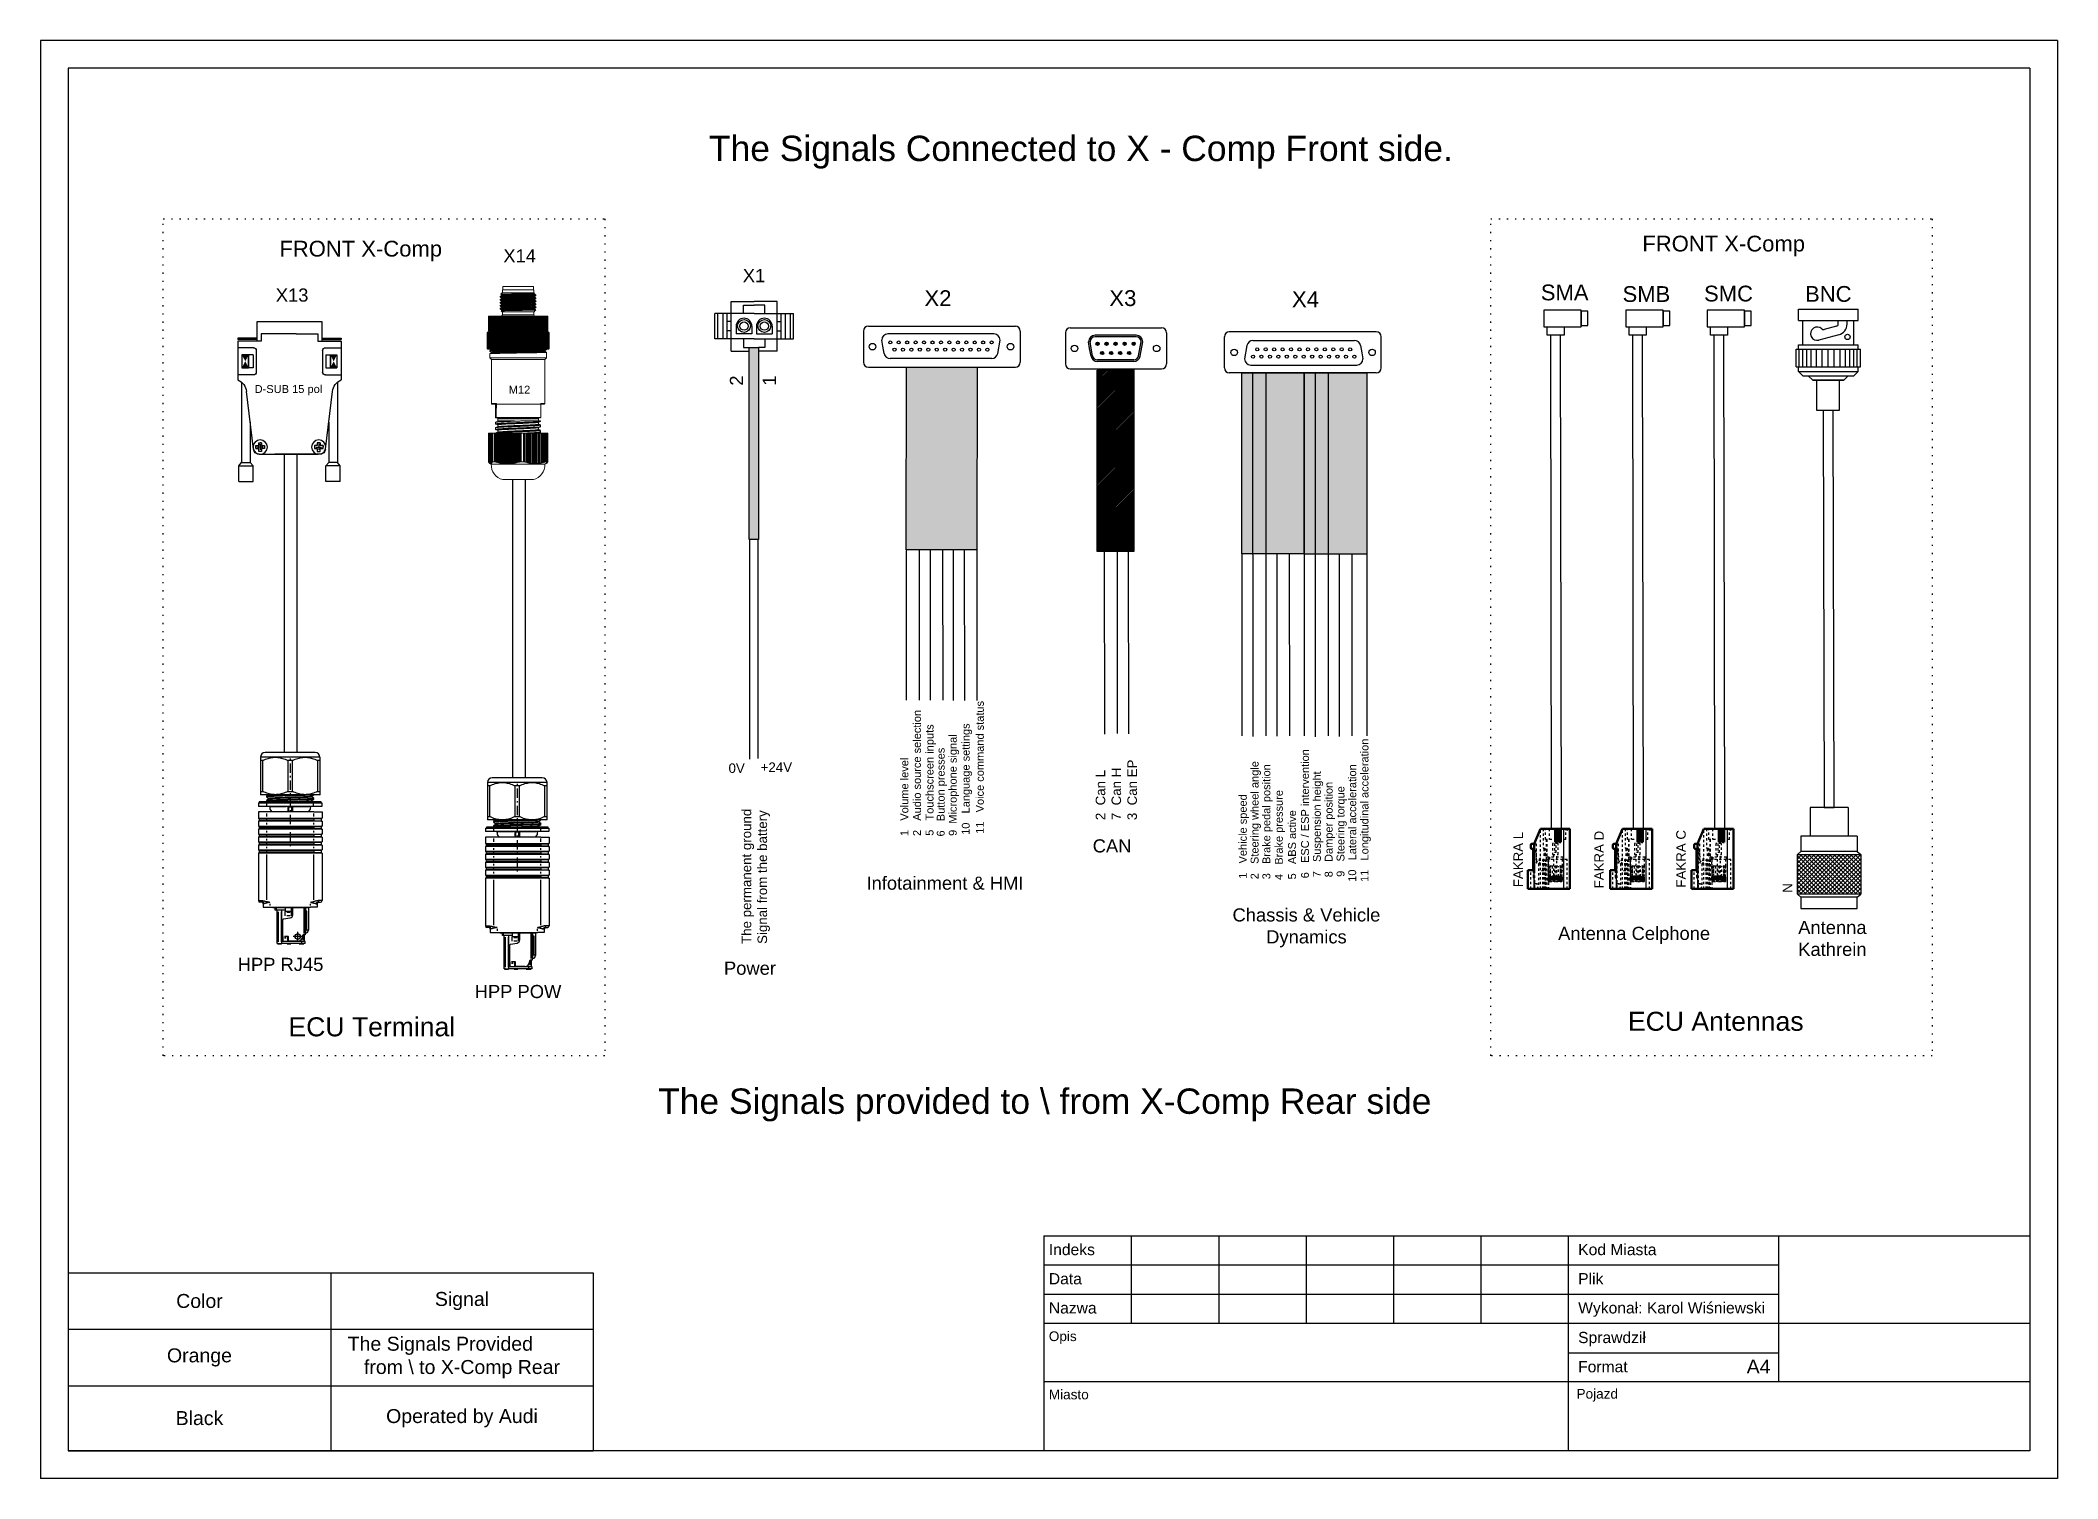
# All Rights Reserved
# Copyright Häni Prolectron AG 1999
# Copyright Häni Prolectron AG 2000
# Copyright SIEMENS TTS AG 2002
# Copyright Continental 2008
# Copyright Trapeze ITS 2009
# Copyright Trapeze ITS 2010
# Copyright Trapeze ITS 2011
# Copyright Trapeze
# Model space of a CAD drawing. Extents: x -194 to 239, y -574 to -265.
import ezdxf
from ezdxf.enums import TextEntityAlignment as Align

# ---------------------------------------------------------------- set-up
doc = ezdxf.new("R2010")
doc.units = 0
doc.header["$LTSCALE"] = 0.5
doc.linetypes.add('ACAD_ISO07W100', pattern=[3.5, 0.5, -3])
doc.linetypes.add('Dashed', pattern=[2, 1, -1])
doc.layers.get('0').update_dxf_attribs({"linetype": 'CONTINUOUS'})
for name, color, linetype in [('1', 7, 'CONTINUOUS'), ('BEMASSUNG', 7, 'CONTINUOUS'), ('UMRISSE', 7, 'CONTINUOUS')]:
    doc.layers.add(name, color=color, linetype=linetype)
for name, color, linetype, lineweight in [('AM_0', 7, 'CONTINUOUS', 50), ('AM_4', 3, 'CONTINUOUS', 25), ('AM_9', 6, 'Dashed', 25)]:
    doc.layers.add(name, color=color, linetype=linetype, lineweight=lineweight)
doc.styles.get("Standard").update_dxf_attribs({"font": 'arial.ttf', "height": 3})

msp = doc.modelspace()

# ---------------------------------------------------------------- texts
at = {"color": 0, "char_height": 5.4487, "attachment_point": 1}
for s, width, insert in [('The Signals Connected to X - Comp Front side.', 160.262, (-50.53, -285.1)), ('\\pxqc;The Signals provided to \\\\ from X-Comp Rear side', 169.0498, (-62.87, -489.8))]:
    msp.add_mtext_dynamic_manual_height_columns(s, width=width, gutter_width=10.22, heights=[0], dxfattribs=dict(at, insert=insert))
at = {"color": 0, "attachment_point": 5}
for s, insert, char_height, width in [('FRONT X-Comp', (-125.39, -309.88), 3.3884, 38.7672), ('FRONT X-Comp', (167.6, -308.79), 3.3884, 38.7672), ('X1', (-40.85, -315.16), 2.823, 17.7632), ('X4', (77.7, -320.24), 3.405, 8.1494), ('{\\fArial|b0|i0|c238|p34;SMA}', (133.42, -318.8), 3.3884, 14.2627), ('{\\fArial|b0|i0|c238|p34;SMB}', (150.99, -319.14), 3.3884, 14.2627), ('{\\fArial|b0|i0|c238|p34;SMC}', (168.64, -319.04), 3.3884, 14.2627), ('{\\fArial|b0|i0|c238|p34;BNC}', (190.09, -319.12), 3.3884, 14.2627)]:
    msp.add_mtext(s, dxfattribs=dict(at, insert=insert, char_height=char_height, width=width))
at = {"attachment_point": 5}
for s, insert, char_height, width in [(' X14', (-91.77, -310.91), 2.823, 17.7632), ('X13', (-140.14, -319.36), 2.823, 17.7632), ('X3', (38.44, -320.02), 3.405, 24.8458), ('{\\fArial|b0|i0|c238|p34;D-}SUB {\\fArial|b0|i0|c238|p34;1}5 {\\fArial|b0|i0|c238|p34;pol}', (-140.93, -339.78), 1.7027, 37.4768), ('{\\fArial|b0|i0|c238|p34;M12}', (-91.26, -339.66), 1.7027, 37.4768), ('HPP RJ45', (-142.62, -463.16), 2.823, 24.8227), ('HPP POW', (-91.57, -468.99), 2.823, 21.6852), ('ECU Terminal', (-123, -476.58), 4.0865, 80.0223), ('ECU Antennas', (165.9, -475.39), 4.0865, 80.0223)]:
    msp.add_mtext(s, dxfattribs=dict(at, insert=insert, char_height=char_height, width=width))
at = {"insert": (-4.21, -318.31), "char_height": 3.405, "attachment_point": 1}
msp.add_mtext_dynamic_manual_height_columns('X2', width=8.1584, gutter_width=10.22, heights=[7.86], dxfattribs=at)
at = {"color": 7, "char_height": 2.82, "attachment_point": 5, "rotation": 90}
for s, insert, width in [('2', (-44.62, -337.71), 2.656), ('1', (-37.54, -337.71), 2.5751)]:
    msp.add_mtext(s, dxfattribs=dict(at, insert=insert, width=width))
at = {"color": 30, "true_color": 0xf26722, "char_height": 1.694, "attachment_point": 4, "rotation": 90}
for s, insert, width in [('11   Voice command status', (7.72, -435.08), 29.3398), ('2   Audio source selection', (-5.8, -435.56), 27.5842), ('5   Touchscreen inputs', (-2.85, -435.51), 26.283), ('10   Language settings', (4.92, -435.31), 24.1424), ('9  Microphone signal', (2.14, -435.54), 23.4307), ('11   Longitudinal acceleration', (90.65, -445.42), 31.4526), ('1   Volume level', (-8.5, -435.56), 16.7838), ('6   Button presses', (-0.46, -435.66), 20.0342), ('2   Steering wheel angle', (67.02, -444.86), 26.1393), ('3   Brake pedal position', (69.55, -444.86), 25.5898), ('6   ESC / ESP intervention', (77.61, -444.65), 28.5203), ('10   Lateral acceleration', (87.77, -445.39), 26.5848), ('7   Suspension height', (80.41, -444.43), 23.9414), ('8   Damper position', (82.94, -444.43), 21.1025), ('9   Steering torque', (85.49, -444.33), 19.7289), ('1   Vehicle speed', (64.49, -444.74), 19.0878), ('4   Brake pressure', (72.23, -445.01), 20.2783), ('5   ABS active', (74.83, -444.88), 16.1574)]:
    msp.add_mtext(s, dxfattribs=dict(at, insert=insert, width=width))
at = {"color": 30, "true_color": 0xf26722, "char_height": 2.043, "attachment_point": 1}
for s, insert in [('0V', (-46.32, -419.96)), ('+24V', (-39.41, -419.76))]:
    msp.add_mtext_dynamic_manual_height_columns(s, width=8.2314, gutter_width=10.22, heights=[0], dxfattribs=dict(at, insert=insert))
at = {"color": 30, "true_color": 0xf26722, "attachment_point": 1, "rotation": 90}
for s, width, insert, char_height in [('2  Can L\\P7  Can H\\P3  Can EP', 17.2367, (32.61, -432.15), 2.043), ('The permanent ground Signal from the battery', 34.4483, (-43.49, -458.74), 2.0433)]:
    msp.add_mtext_dynamic_manual_height_columns(s, width=width, gutter_width=10.22, heights=[0], dxfattribs=dict(at, insert=insert, char_height=char_height))
at = {"color": 30, "true_color": 0xf26722, "attachment_point": 5}
for s, insert, char_height, width in [('CAN ', (36.13, -437.7), 2.823, 25.7371), ('Infotainment & HMI', (0.21, -445.7), 2.8234, 36.5265), ('Chassis & Vehicle Dynamics', (77.91, -455.29), 2.8234, 34.3706), ('Power', (-41.71, -463.97), 2.823, 25.7371)]:
    msp.add_mtext(s, dxfattribs=dict(at, insert=insert, char_height=char_height, width=width))
at = {"color": 5, "char_height": 2.0433, "attachment_point": 1, "rotation": 90}
for s, insert, width in [('{\\fArial|b0|i0|c238|p34;\\C256;FAKRA L}', (122.41, -446.56), 12.0375), ('{\\fArial|b0|i0|c238|p34;\\C256;FAKRA D}', (139.79, -446.81), 12.5322), ('{\\fArial|b0|i0|c238|p34;\\C256;FAKRA C}', (157.4, -446.64), 12.9001), ('{\\fArial|b0|i0|c238|p34;\\C256;N}', (180.29, -447.76), 12.9001)]:
    msp.add_mtext(s, dxfattribs=dict(at, insert=insert, width=width))
at = {"color": 5, "char_height": 2.8234, "attachment_point": 5}
for s, insert, width in [('{\\fArial|b0|i0|c238|p34;\\C256;Antenna Celphone}', (148.35, -456.9), 42.7538), ('{\\fArial|b0|i0|c238|p34;\\C256;Antenna\\PKathrein}', (190.97, -457.57), 18.3842)]:
    msp.add_mtext(s, dxfattribs=dict(at, insert=insert, width=width))

# ---------------------------------------------------------------- blocks, each defined once
blk = doc.blocks.new('Test2012')
at = {"color": 7, "linetype": 'Continuous'}
for p, q in [((5.88, -6.79), (217.79, -6.79)), ((5.88, -6.79), (5.88, -52.97)), ((24.66, -6.79), (24.66, -25.57)), ((43.45, -6.79), (43.45, -25.57)), ((62.23, -6.79), (62.23, -25.57)), ((81.01, -6.79), (81.01, -25.57)), ((99.8, -6.79), (99.8, -25.57)), ((163.87, -38.1), (163.87, -6.79)), ((5.88, -13.05), (163.87, -13.05)), ((5.88, -19.31), (163.87, -19.31)), ((5.88, -25.57), (217.79, -25.57)), ((5.88, -38.1), (217.79, -38.1))]:
    blk.add_line(p, q, dxfattribs=at)
at = {"color": 7}
for p, q in [((118.58, -6.79), (118.58, -52.97)), ((118.63, -31.95), (163.87, -31.95))]:
    blk.add_line(p, q, dxfattribs=at)
at = {"layer": 'BEMASSUNG', "color": 7, "linetype": 'Continuous'}
for s, height, p in [('Indeks', 2.407, (6.93, -10.96)), ('Kod Miasta', 2.407, (120.73, -10.96)), ('Data', 2.407, (6.93, -17.23)), ('Plik', 2.407, (120.73, -17.22)), ('Nazwa', 2.407, (6.93, -23.49)), ('Wykonał: Karol Wiśniewski', 2.4075, (120.73, -23.48)), ('Opis', 2.087, (6.93, -29.42)), ('Sprawdził', 2.407, (120.71, -29.85)), ('Format', 2.407, (120.71, -36.12)), ('Miasto', 2.087, (6.93, -41.94)), ('Pojazd', 2.087, (120.37, -41.78))]:
    blk.add_text(s, height=height, dxfattribs=at).set_placement(p)
blk = doc.blocks.new('A$C4CCE5B7E')
at = {"linetype": 'Continuous'}
h = blk.add_hatch(color=7, dxfattribs=at)
h.paths.add_polyline_path([(44.2, 34.67), (39.7, 34.67), (39.7, 32.37), (44.2, 32.37)], flags=17)
edge = h.paths.add_edge_path()
edge.add_line((44.2, 32.37), (39.7, 32.37))
edge.add_line((44.2, 34.67), (39.7, 34.67))
h = blk.add_hatch(color=7, dxfattribs=at)
h.paths.add_polyline_path([(44.2, 1.5), (39.7, 1.5), (39.7, 3.8), (44.2, 3.8)], flags=17)
edge = h.paths.add_edge_path()
edge.add_line((44.2, 3.8), (39.7, 3.8))
edge.add_line((44.2, 1.5), (39.7, 1.5))
at = {"color": 7, "linetype": 'Continuous'}
for p, q in [((0, 35.81), (0, 30.81)), ((0, 35.81), (5.5, 35.81)), ((0, 35.81), (0, 35.81)), ((5.5, 35.81), (6.66, 34.81)), ((5.5, 35.81), (5.5, 30.81)), ((35.5, 36.17), (35.46, 36.08)), ((49, 36.17), (35.5, 36.17)), ((37.2, 30.67), (37.2, 36.17)), ((46.7, 30.67), (46.7, 36.17)), ((49, 27.97), (49, 36.17)), ((50, 36.17), (49.5, 36.17)), ((49.5, 29.47), (49.5, 36.17)), ((50, 29.47), (50, 36.17)), ((0, 30.81), (5.5, 30.81)), ((0, 30.81), (5.5, 30.81)), ((0, 30.81), (0, 30.81)), ((0, 30.81), (0, 30.81)), ((5.5, 30.81), (6.66, 31.81)), ((34.66, 34.81), (6.66, 34.81)), ((6.66, 34.81), (6.66, 31.81)), ((20.66, 31.81), (6.66, 31.81)), ((9.5, 28.7), (9.5, 20.47)), ((10.52, 28.8), (11.52, 28.8)), ((10.52, 27.8), (10.52, 28.8)), ((10.52, 27.8), (10.52, 28.8)), ((11.26, 30.69), (31.47, 33.11)), ((11.52, 29.8), (12.52, 29.8)), ((11.52, 29.8), (12.52, 29.8)), ((11.52, 28.8), (11.52, 29.8)), ((11.52, 28.8), (11.52, 29.8)), ((11.52, 29.8), (11.52, 28.8)), ((11.52, 29.8), (11.52, 28.8)), ((12.52, 29.8), (12.02, 29.8)), ((12.52, 29.8), (12.02, 29.8)), ((12.52, 29.8), (12.52, 28.8)), ((12.52, 29.8), (12.52, 28.8)), ((12.52, 28.8), (13.52, 28.8)), ((13.52, 28.8), (12.52, 28.8)), ((13.52, 28.8), (12.52, 28.8)), ((13.52, 28.8), (13.52, 27.8)), ((13.52, 28.8), (13.52, 27.8)), ((13.52, 27.8), (13.52, 28.3)), ((13.52, 27.8), (13.52, 28.3)), ((45.7, 29.67), (38.2, 29.67)), ((44.2, 34.67), (39.7, 34.67)), ((39.7, 30.77), (39.7, 34.67)), ((44.2, 32.37), (39.7, 32.37)), ((44.2, 30.77), (39.7, 30.77)), ((44.2, 30.77), (44.2, 34.67)), ((49, 29.47), (55.7, 29.47)), ((55.7, 29.47), (55.7, 6.7)), ((55.7, 29.47), (55.7, 11.47)), ((9.5, 20.47), (9.5, 27.97)), ((11.52, 27.8), (10.52, 27.8)), ((11.52, 27.8), (10.52, 27.8)), ((11.52, 26.8), (11.52, 27.8)), ((11.52, 26.8), (11.52, 27.8)), ((12.52, 26.8), (11.52, 26.8)), ((12.52, 26.8), (11.52, 26.8)), ((12.52, 27.8), (12.52, 26.8)), ((12.52, 27.8), (12.52, 26.8)), ((13.52, 27.8), (12.52, 27.8)), ((13.52, 27.8), (12.52, 27.8)), ((51.5, 27.97), (49, 27.97)), ((51.5, 20.47), (51.5, 27.97)), ((9.5, 7.47), (9.5, 20.47)), ((9.5, 20.47), (9.5, 12.97)), ((51.5, 20.47), (51.5, 8.2)), ((11.52, 8.37), (10.52, 8.37)), ((11.52, 8.37), (10.52, 8.37)), ((10.52, 8.37), (10.52, 7.37)), ((10.52, 8.37), (10.52, 7.37)), ((10.52, 7.37), (11.52, 7.37)), ((12.52, 9.37), (11.52, 9.37)), ((12.52, 9.37), (11.52, 9.37)), ((11.52, 9.37), (11.52, 8.37)), ((11.52, 9.37), (11.52, 8.37)), ((11.52, 7.37), (11.52, 6.37)), ((11.52, 7.37), (11.52, 6.37)), ((11.52, 6.37), (11.52, 7.37)), ((11.52, 6.37), (11.52, 7.37)), ((12.52, 8.37), (12.52, 9.37)), ((12.52, 8.37), (12.52, 9.37)), ((13.52, 8.37), (12.52, 8.37)), ((13.52, 8.37), (12.52, 8.37)), ((12.52, 7.37), (13.52, 7.37)), ((13.52, 7.37), (12.52, 7.37)), ((13.52, 7.37), (12.52, 7.37)), ((12.52, 6.37), (12.52, 7.37)), ((12.52, 6.37), (12.52, 7.37)), ((13.52, 7.37), (13.52, 8.37)), ((13.52, 8.37), (13.52, 7.87)), ((13.52, 8.37), (13.52, 7.87)), ((13.52, 7.37), (13.52, 8.37)), ((49, 8.2), (49, 0)), ((51.5, 8.2), (49, 8.2)), ((0, 5.36), (0, 5.36)), ((0, 5.36), (0, 5.36)), ((0, 5.36), (5.5, 5.36)), ((0, 5.36), (5.5, 5.36)), ((0, 0.36), (0, 5.36)), ((0, 2.36), (0, 2.36)), ((0, 0.36), (0, 0.36)), ((0, 0.36), (5.5, 0.36)), ((5.5, 5.36), (6.66, 4.36)), ((5.5, 0.36), (5.5, 5.36)), ((5.5, 0.36), (6.66, 1.36)), ((20.66, 4.36), (6.66, 4.36)), ((6.66, 1.36), (6.66, 4.36)), ((34.66, 1.36), (6.66, 1.36)), ((34.66, 1.36), (6.66, 1.36)), ((11.26, 5.49), (31.47, 3.07)), ((11.52, 6.37), (12.52, 6.37)), ((11.52, 6.37), (12.52, 6.37)), ((12.52, 6.37), (12.02, 6.37)), ((12.52, 6.37), (12.02, 6.37)), ((35.5, 0), (35.46, 0.09)), ((49, 0), (35.5, 0)), ((37.2, 5.5), (37.2, 0)), ((45.7, 6.5), (38.2, 6.5)), ((44.2, 5.4), (39.7, 5.4)), ((39.7, 5.4), (39.7, 1.5)), ((44.2, 3.8), (39.7, 3.8)), ((44.2, 1.5), (39.7, 1.5)), ((44.2, 5.4), (44.2, 1.5)), ((46.7, 5.5), (46.7, 0)), ((55.7, 6.7), (49, 6.7)), ((49.5, 6.7), (49.5, 0)), ((50, 0), (49.5, 0)), ((50, 6.7), (50, 0))]:
    blk.add_line(p, q, dxfattribs=at)
at = {"color": 1, "linetype": 'Continuous'}
for p, q in [((13.02, 28.3), (11.02, 28.3)), ((12.02, 27.3), (12.02, 29.3)), ((13.02, 7.87), (11.02, 7.87)), ((12.02, 8.87), (12.02, 6.87))]:
    blk.add_line(p, q, dxfattribs=at)
at = {"color": 7, "linetype": 'Continuous'}
for points in [[(44.2, 34.67), (39.7, 34.67), (39.7, 32.37), (44.2, 32.37)], [(44.2, 1.5), (39.7, 1.5), (39.7, 3.8), (44.2, 3.8)]]:
    blk.add_lwpolyline(points, close=True, dxfattribs=at)
for centre in [(12.02, 28.3), (12.02, 7.87)]:
    blk.add_circle(centre, 2.5, dxfattribs=at)
for centre, radius, start, end in [((30.87, 38.07), 5, 276.83373, 336.55755), ((11.5, 28.7), 2, 96.84277, 180), ((38.2, 30.67), 1, 180, 270), ((45.7, 30.67), 1, 270, 360), ((11.5, 7.47), 2, 180, 263.15723), ((30.87, -1.9), 5, 23.44245, 83.16627), ((38.2, 5.5), 1, 90, 180), ((45.7, 5.5), 1, 360, 90)]:
    blk.add_arc(centre, radius, start, end, dxfattribs=at)
blk = doc.blocks.new('*T113')
at = {"color": 0, "linetype": 'ByBlock', "lineweight": -2, "transparency": 16777216}
for p, q in [((0, 0), (112.86, 0)), ((0, 0), (0, -38.21)), ((56.43, 0), (56.43, -38.21)), ((112.86, 0), (112.86, -38.21)), ((0, -12.12), (112.86, -12.12)), ((0, -24.24), (112.86, -24.24)), ((0, -38.21), (112.86, -38.21))]:
    blk.add_line(p, q, dxfattribs=at)
at = {"color": 0, "transparency": 16777216, "char_height": 3, "width": 53.4299, "attachment_point": 5}
for s, insert in [('{\\fArial|b0|i0|c238|p34;Signal}', (84.64, -6.06)), ('{\\fArial|b0|i0|c238|p34;Color}', (28.21, -6.06)), ('{\\C32;\\c2648525;Orange}', (28.21, -18.18)), ('The Signals Provided         from \\\\ to X-Comp Rear', (84.64, -18.18)), ('{\\fArial|b0|i0|c238|p34;Black}', (28.21, -31.22)), ('Operated by Audi', (84.64, -31.22))]:
    blk.add_mtext(s, dxfattribs=dict(at, insert=insert))

# ---------------------------------------------------------------- hatches: boundary and pattern name
at = {"linetype": 'Continuous'}
h = msp.add_hatch(color=256, dxfattribs=at)
h.paths.add_polyline_path([(32.47, -327.96, 0.414214), (31.06, -329.38), (31.31, -330.79), (31.6, -332.44, 0.36397), (32.99, -333.61), (40.78, -333.61, 0.36397), (42.17, -332.44), (42.71, -329.38, 0.414214), (41.3, -327.96)])
h.paths.add_polyline_path([(32.47, -328.32, 0.406302), (31.41, -329.35), (31.66, -330.73), (31.95, -332.38, 0.36397), (32.99, -333.26), (40.78, -333.26, 0.36397), (41.82, -332.38), (42.35, -329.35, 0.406302), (41.3, -328.32)], flags=16)
h.paths.add_polyline_path([(33.35, -329.79, -1), (32.65, -329.79, -1)], flags=0)
h.paths.add_polyline_path([(35.3, -329.79, -1), (34.59, -329.79, -1)], flags=0)
h.paths.add_polyline_path([(37.24, -329.79, -1), (36.53, -329.79, -1)], flags=0)
h.paths.add_polyline_path([(34.33, -331.79, -1), (33.62, -331.79, -1)], flags=0)
h.paths.add_polyline_path([(36.27, -331.79, -1), (35.56, -331.79, -1)], flags=0)
h.paths.add_polyline_path([(39.18, -329.79, -1), (38.47, -329.79, -1)], flags=0)
h.paths.add_polyline_path([(38.21, -331.79, -1), (37.5, -331.79, -1)], flags=0)
h.paths.add_polyline_path([(40.15, -331.79, -1), (39.44, -331.79, -1)], flags=0)
h.paths.add_polyline_path([(41.12, -329.79, -1), (40.41, -329.79, -1)], flags=0)
for points in [[(32.65, -329.79, 1), (33.35, -329.79, 1)], [(35.3, -329.79, 1), (34.59, -329.79, 1)], [(36.53, -329.79, 1), (37.24, -329.79, 1)], [(39.18, -329.79, 1), (38.47, -329.79, 1)], [(41.12, -329.79, 1), (40.41, -329.79, 1)], [(33.62, -331.79, 1), (34.33, -331.79, 1)], [(35.56, -331.79, 1), (36.27, -331.79, 1)], [(38.21, -331.79, 1), (37.5, -331.79, 1)], [(40.15, -331.79, 1), (39.44, -331.79, 1)]]:
    msp.add_hatch(color=256, dxfattribs=at).paths.add_polyline_path(points)
h = msp.add_hatch(color=0)
h.dxf.hatch_style = 1
h.paths.add_polyline_path([(-41.9, -371.89), (-39.9, -371.89), (-39.9, -330.59), (-41.9, -330.59)])
h = msp.add_hatch(color=0)
h.dxf.hatch_style = 1
h.paths.add_polyline_path([(-8.09, -334.84), (7.16, -334.84), (7.09, -374.06), (-8.16, -374.06)])
h = msp.add_hatch(color=256)
h.dxf.hatch_style = 1
h.set_gradient(color1=(255, 255, 255), tint=1)
h.paths.add_polyline_path([(40.8, -335.51), (32.94, -335.51), (32.94, -374.42), (40.82, -374.42), (40.82, -354.87)])
h = msp.add_hatch()
h.set_pattern_fill('ANSI34', color=256, scale=0.681086)
h.set_pattern_definition([(45, (9.1725, -182.65104), (-0.3612004, 0.3612004), []), (45, (9.2929, -182.65104), (-0.3612004, 0.3612004), []), (45, (9.4133, -182.65104), (-0.3612004, 0.3612004), []), (45, (9.5337, -182.65104), (-0.3612004, 0.3612004), [])])
h.paths.add_polyline_path([(32.94, -335.51), (40.82, -335.51), (40.82, -374.42), (32.94, -374.42)])
h = msp.add_hatch(color=0)
h.dxf.hatch_style = 1
h.paths.add_polyline_path([(64.01, -336.02), (77.44, -336.02), (77.44, -374.93), (64.01, -374.93)])
h = msp.add_hatch(color=0)
h.dxf.hatch_style = 1
h.paths.add_polyline_path([(77.44, -336.06), (90.86, -336.06), (90.86, -374.97), (77.44, -374.97)])
h = msp.add_hatch(dxfattribs=at)
h.set_pattern_fill('ANSI37', color=256, scale=5.108145, angle=449.9999, style=0)
h.set_pattern_definition([(134.99987, (297.5678, -564.78536), (-0.4515015, -0.4514994), []), (224.99987, (297.5678, -564.78536), (0.4514994, -0.4515015), [])])
h.paths.add_polyline_path([(183.44, -448.03), (183.44, -439.54), (197.06, -439.54), (197.06, -448.03)])

# ---------------------------------------------------------------- linework, layer by layer
for p, q in [((239.39, -264.62), (-194.26, -264.62)), ((-194.26, -264.62), (-194.26, -573.62)), ((239.39, -264.62), (239.39, -573.62)), ((-188.26, -270.62), (-188.26, -567.62)), ((233.39, -270.62), (-188.26, -270.62)), ((233.39, -270.62), (233.39, -567.62)), ((40.8, -335.32), (40.84, -374.42)), ((-141.78, -417.62), (-141.78, -353.56)), ((-139.06, -417.62), (-139.06, -353.56)), ((-92.7, -423.04), (-92.7, -358.98)), ((-89.98, -423.04), (-89.98, -358.98)), ((186.17, -429.46), (186.17, -435.59)), ((194.34, -429.46), (194.34, -435.59)), ((233.39, -567.62), (-188.26, -567.62)), ((239.39, -573.62), (-194.26, -573.62))]:
    msp.add_line(p, q)
at = {"linetype": 'Continuous', "lineweight": 15}
for p, q in [((-95.4, -319.65), (-95.4, -319.77)), ((-95.4, -320.29), (-95.4, -320.41)), ((-94.99, -318.89), (-95.28, -319.18)), ((-88.12, -318.89), (-94.99, -318.89)), ((-94.93, -318.18), (-94.93, -318.89)), ((-88.18, -318.18), (-94.93, -318.18)), ((-94.87, -317.53), (-94.87, -318.18)), ((-94.87, -317.53), (-91.56, -317.53)), ((-91.56, -317.53), (-88.25, -317.53)), ((-88.25, -318.18), (-88.25, -317.53)), ((-88.18, -318.89), (-88.18, -318.18)), ((-88.03, -318.98), (-88.12, -318.89)), ((-87.71, -319.45), (-87.71, -319.3)), ((-87.71, -320.09), (-87.71, -319.97)), ((-87.71, -320.73), (-87.71, -320.61)), ((-97.94, -327.05), (-97.94, -323.9)), ((-97.94, -323.9), (-97.93, -323.9)), ((-97.93, -327.02), (-97.93, -323.9)), ((-97.93, -323.9), (-97.93, -323.9)), ((-97.92, -323.9), (-97.93, -323.9)), ((-97.92, -323.9), (-97.88, -323.9)), ((-97.88, -323.9), (-97.88, -327.04)), ((-97.83, -323.9), (-97.88, -323.9)), ((-97.75, -323.9), (-97.83, -323.9)), ((-97.83, -327.05), (-97.83, -323.9)), ((-97.83, -323.9), (-97.83, -323.9)), ((-97.83, -327), (-97.83, -323.91)), ((-97.76, -323.9), (-97.76, -327.02)), ((-97.75, -323.9), (-97.76, -323.9)), ((-97.73, -323.9), (-97.75, -323.9)), ((-97.73, -327.04), (-97.73, -323.9)), ((-97.66, -323.9), (-97.73, -323.9)), ((-97.66, -327.05), (-97.66, -323.9)), ((-97.66, -323.9), (-97.65, -323.9)), ((-97.52, -323.9), (-97.65, -323.9)), ((-97.65, -326.97), (-97.65, -323.92)), ((-97.57, -323.9), (-97.57, -327)), ((-97.52, -323.9), (-97.57, -323.9)), ((-97.49, -323.9), (-97.52, -323.9)), ((-97.49, -327.04), (-97.49, -323.9)), ((-97.41, -323.9), (-97.49, -323.9)), ((-97.22, -323.9), (-97.41, -323.9)), ((-97.41, -327.05), (-97.41, -323.9)), ((-97.41, -323.9), (-97.41, -323.9)), ((-97.4, -326.93), (-97.4, -323.94)), ((-97.31, -326.97), (-97.31, -323.92)), ((-97.31, -323.92), (-97.31, -323.92)), ((-97.31, -323.92), (-97.31, -326.97)), ((-97.19, -323.9), (-97.22, -323.9)), ((-97.19, -327.04), (-97.19, -323.9)), ((-97.1, -323.9), (-97.19, -323.9)), ((-96.86, -323.9), (-97.1, -323.9)), ((-97.1, -327.04), (-97.1, -323.9)), ((-97.1, -323.9), (-97.1, -323.9)), ((-97.08, -324.03), (-97.09, -324.03)), ((-97.09, -326.81), (-97.09, -324.03)), ((-97.08, -326.81), (-97.08, -324.03)), ((-96.95, -326.97), (-96.95, -323.92)), ((-96.83, -323.9), (-96.86, -323.9)), ((-96.83, -327.04), (-96.83, -323.9)), ((-96.73, -323.9), (-96.83, -323.9)), ((-96.73, -327.04), (-96.73, -323.9)), ((-96.73, -323.9), (-96.72, -323.9)), ((-96.44, -323.9), (-96.72, -323.9)), ((-96.72, -326.84), (-96.72, -324)), ((-96.67, -324.03), (-96.71, -324.03)), ((-96.71, -326.81), (-96.71, -324.03)), ((-96.67, -326.81), (-96.67, -324.03)), ((-96.53, -326.97), (-96.53, -323.92)), ((-96.42, -323.9), (-96.44, -323.9)), ((-96.42, -327.04), (-96.42, -323.9)), ((-96.29, -323.9), (-96.42, -323.9)), ((-95.97, -323.9), (-96.29, -323.9)), ((-96.29, -327.04), (-96.29, -323.9)), ((-96.29, -323.9), (-96.29, -323.9)), ((-96.29, -326.91), (-96.29, -323.96)), ((-96.21, -324.03), (-96.25, -324.03)), ((-96.25, -326.81), (-96.25, -324.03)), ((-96.21, -326.81), (-96.21, -324.03)), ((-96.06, -326.97), (-96.06, -323.92)), ((-95.94, -323.9), (-95.97, -323.9)), ((-95.94, -327.04), (-95.94, -323.9)), ((-95.81, -323.9), (-95.94, -323.9)), ((-95.45, -323.9), (-95.81, -323.9)), ((-95.81, -327.04), (-95.81, -323.9)), ((-95.81, -323.9), (-95.81, -323.9)), ((-95.8, -326.97), (-95.8, -323.92)), ((-95.69, -324.03), (-95.73, -324.03)), ((-95.73, -326.81), (-95.73, -324.03)), ((-95.69, -326.81), (-95.69, -324.03)), ((-95.54, -326.97), (-95.54, -323.92)), ((-95.43, -323.9), (-95.45, -323.9)), ((-95.43, -327.04), (-95.43, -323.9)), ((-95.28, -323.9), (-95.43, -323.9)), ((-95.4, -320.94), (-95.4, -321.06)), ((-95.4, -321.58), (-95.4, -321.7)), ((-95.4, -322.22), (-95.4, -322.34)), ((-95.28, -327.04), (-95.28, -323.9)), ((-95.27, -323.9), (-95.28, -323.9)), ((-94.89, -323.9), (-95.27, -323.9)), ((-95.26, -326.97), (-95.26, -323.92)), ((-95.08, -322.67), (-95.19, -322.73)), ((-95.19, -322.74), (-94.99, -322.94)), ((-95.13, -324.03), (-95.18, -324.03)), ((-95.18, -326.81), (-95.18, -324.03)), ((-95.13, -326.81), (-95.13, -324.03)), ((-88.12, -322.94), (-94.99, -322.94)), ((-94.98, -326.97), (-94.98, -323.92)), ((-94.94, -322.94), (-94.94, -323.57)), ((-88.17, -323.57), (-94.94, -323.57)), ((-94.86, -323.9), (-94.89, -323.9)), ((-94.86, -327.04), (-94.86, -323.9)), ((-94.71, -323.9), (-94.86, -323.9)), ((-94.71, -327.04), (-94.71, -323.9)), ((-94.7, -323.9), (-94.71, -323.9)), ((-94.29, -323.9), (-94.7, -323.9)), ((-94.68, -326.97), (-94.68, -323.92)), ((-94.53, -324.03), (-94.58, -324.03)), ((-94.58, -326.81), (-94.58, -324.03)), ((-94.53, -326.81), (-94.53, -324.03)), ((-94.37, -326.97), (-94.37, -323.92)), ((-94.27, -323.9), (-94.29, -323.9)), ((-94.27, -327.04), (-94.27, -323.9)), ((-94.1, -323.9), (-94.27, -323.9)), ((-94.1, -327.04), (-94.1, -323.9)), ((-94.09, -323.9), (-94.1, -323.9)), ((-93.66, -323.9), (-94.09, -323.9)), ((-94.06, -326.97), (-94.06, -323.92)), ((-93.9, -324.03), (-93.95, -324.03)), ((-93.95, -326.81), (-93.95, -324.03)), ((-93.9, -326.81), (-93.9, -324.03)), ((-93.74, -326.97), (-93.74, -323.92)), ((-93.64, -323.9), (-93.66, -323.9)), ((-93.64, -327.04), (-93.64, -323.9)), ((-93.47, -323.9), (-93.64, -323.9)), ((-93.47, -327.04), (-93.47, -323.9)), ((-93.45, -323.9), (-93.47, -323.9)), ((-93.01, -323.9), (-93.45, -323.9)), ((-93.41, -326.97), (-93.41, -323.92)), ((-93.24, -324.03), (-93.29, -324.03)), ((-93.29, -326.81), (-93.29, -324.03)), ((-93.24, -326.81), (-93.24, -324.03)), ((-93.09, -326.97), (-93.09, -323.92)), ((-92.99, -323.9), (-93.01, -323.9)), ((-92.99, -327.04), (-92.99, -323.9)), ((-92.81, -323.9), (-92.99, -323.9)), ((-92.81, -327.04), (-92.81, -323.9)), ((-92.8, -323.9), (-92.81, -323.9)), ((-92.34, -323.9), (-92.8, -323.9)), ((-92.75, -326.97), (-92.75, -323.92)), ((-92.56, -324.03), (-92.62, -324.03)), ((-92.62, -326.81), (-92.62, -324.03)), ((-92.56, -326.81), (-92.56, -324.03)), ((-92.41, -326.97), (-92.41, -323.92)), ((-92.32, -323.9), (-92.34, -323.9)), ((-92.32, -327.04), (-92.32, -323.9)), ((-92.14, -323.9), (-92.32, -323.9)), ((-92.14, -327.04), (-92.14, -323.9)), ((-92.13, -323.9), (-92.14, -323.9)), ((-91.66, -323.9), (-92.13, -323.9)), ((-92.07, -326.97), (-92.07, -323.92)), ((-91.87, -324.03), (-91.93, -324.03)), ((-91.93, -326.81), (-91.93, -324.03)), ((-91.87, -326.81), (-91.87, -324.03)), ((-91.73, -326.97), (-91.73, -323.92)), ((-91.65, -323.9), (-91.66, -323.9)), ((-91.65, -327.04), (-91.65, -323.9)), ((-91.46, -323.9), (-91.65, -323.9)), ((-91.46, -327.04), (-91.46, -323.9)), ((-91.45, -323.9), (-91.46, -323.9)), ((-90.99, -323.9), (-91.45, -323.9)), ((-91.38, -326.97), (-91.38, -323.92)), ((-91.24, -326.81), (-91.24, -324.03)), ((-91.18, -324.03), (-91.24, -324.03)), ((-91.18, -326.81), (-91.18, -324.03)), ((-91.04, -326.97), (-91.04, -323.92)), ((-90.97, -323.9), (-90.99, -323.9)), ((-90.97, -327.04), (-90.97, -323.9)), ((-90.79, -323.9), (-90.97, -323.9)), ((-90.79, -327.04), (-90.79, -323.9)), ((-90.77, -323.9), (-90.79, -323.9)), ((-90.32, -323.9), (-90.77, -323.9)), ((-90.7, -326.97), (-90.7, -323.92)), ((-90.5, -324.03), (-90.55, -324.03)), ((-90.55, -326.81), (-90.55, -324.03)), ((-90.5, -326.81), (-90.5, -324.03)), ((-90.37, -326.97), (-90.37, -323.92)), ((-90.3, -323.9), (-90.32, -323.9)), ((-90.3, -327.04), (-90.3, -323.9)), ((-90.12, -323.9), (-90.3, -323.9)), ((-90.12, -327.04), (-90.12, -323.9)), ((-90.1, -323.9), (-90.12, -323.9)), ((-89.66, -323.9), (-90.1, -323.9)), ((-90.03, -326.97), (-90.03, -323.92)), ((-89.82, -324.03), (-89.87, -324.03)), ((-89.87, -326.81), (-89.87, -324.03)), ((-89.82, -326.81), (-89.82, -324.03)), ((-89.7, -326.97), (-89.7, -323.92)), ((-89.65, -323.9), (-89.66, -323.9)), ((-89.65, -327.04), (-89.65, -323.9)), ((-89.47, -323.9), (-89.65, -323.9)), ((-89.47, -327.04), (-89.47, -323.9)), ((-89.45, -323.9), (-89.47, -323.9)), ((-89.02, -323.9), (-89.45, -323.9)), ((-89.37, -326.97), (-89.37, -323.92)), ((-89.16, -324.03), (-89.21, -324.03)), ((-89.21, -326.81), (-89.21, -324.03)), ((-89.16, -326.81), (-89.16, -324.03)), ((-89.05, -326.97), (-89.05, -323.92)), ((-89.01, -323.9), (-89.02, -323.9)), ((-89.01, -327.04), (-89.01, -323.9)), ((-88.85, -323.9), (-89.01, -323.9)), ((-88.85, -327.04), (-88.85, -323.9)), ((-88.82, -323.9), (-88.85, -323.9)), ((-88.41, -323.9), (-88.82, -323.9)), ((-88.74, -326.97), (-88.74, -323.92)), ((-88.53, -324.03), (-88.58, -324.03)), ((-88.58, -326.81), (-88.58, -324.03)), ((-88.53, -326.81), (-88.53, -324.03)), ((-88.44, -326.97), (-88.44, -323.92)), ((-88.41, -327.04), (-88.41, -323.9)), ((-88.41, -323.9), (-88.41, -323.9)), ((-88.25, -323.9), (-88.41, -323.9)), ((-88.25, -327.04), (-88.25, -323.9)), ((-88.22, -323.9), (-88.25, -323.9)), ((-87.84, -323.9), (-88.22, -323.9)), ((-88.17, -323.57), (-88.17, -322.94)), ((-88.13, -326.97), (-88.13, -323.92)), ((-88.12, -322.94), (-88.02, -322.84)), ((-88.01, -322.82), (-88.04, -322.84)), ((-88.04, -322.84), (-88.02, -322.84)), ((-88.01, -322.82), (-87.73, -322.54)), ((-87.94, -324.03), (-87.98, -324.03)), ((-87.98, -326.81), (-87.98, -324.03)), ((-87.94, -326.81), (-87.94, -324.03)), ((-87.85, -326.97), (-87.85, -323.92)), ((-87.83, -323.9), (-87.84, -323.9)), ((-87.83, -327.04), (-87.83, -323.9)), ((-87.69, -323.9), (-87.83, -323.9)), ((-87.71, -321.38), (-87.71, -321.26)), ((-87.71, -322.02), (-87.71, -321.9)), ((-87.69, -327.04), (-87.69, -323.9)), ((-87.66, -323.9), (-87.69, -323.9)), ((-87.3, -323.9), (-87.66, -323.9)), ((-87.57, -326.97), (-87.57, -323.92)), ((-87.38, -324.03), (-87.42, -324.03)), ((-87.42, -326.81), (-87.42, -324.03)), ((-87.38, -326.81), (-87.38, -324.03)), ((-87.31, -326.97), (-87.31, -323.92)), ((-87.3, -327.04), (-87.3, -323.9)), ((-87.3, -323.9), (-87.3, -323.9)), ((-87.17, -323.9), (-87.3, -323.9)), ((-87.17, -327.04), (-87.17, -323.9)), ((-87.14, -323.9), (-87.17, -323.9)), ((-86.82, -323.9), (-87.14, -323.9)), ((-87.05, -326.97), (-87.05, -323.92)), ((-86.87, -324.03), (-86.9, -324.03)), ((-86.9, -326.81), (-86.9, -324.03)), ((-86.87, -326.81), (-86.87, -324.03)), ((-86.82, -323.9), (-86.82, -327.04)), ((-86.82, -323.9), (-86.82, -323.9)), ((-86.7, -323.9), (-86.82, -323.9)), ((-86.82, -326.91), (-86.82, -323.96)), ((-86.7, -327.04), (-86.7, -323.9)), ((-86.67, -323.9), (-86.7, -323.9)), ((-86.39, -323.9), (-86.67, -323.9)), ((-86.58, -326.97), (-86.58, -323.92)), ((-86.41, -324.03), (-86.44, -324.03)), ((-86.44, -326.81), (-86.44, -324.03)), ((-86.41, -326.81), (-86.41, -324.03)), ((-86.39, -323.9), (-86.39, -327.04)), ((-86.39, -323.9), (-86.39, -323.9)), ((-86.28, -323.9), (-86.39, -323.9)), ((-86.39, -326.84), (-86.39, -324)), ((-86.28, -327.04), (-86.28, -323.9)), ((-86.25, -323.9), (-86.28, -323.9)), ((-86.01, -323.9), (-86.25, -323.9)), ((-86.16, -326.97), (-86.16, -323.92)), ((-86.02, -324.03), (-86.03, -324.03)), ((-86.03, -326.81), (-86.03, -324.03)), ((-86.02, -326.81), (-86.02, -324.03)), ((-86.01, -323.9), (-86.01, -327.04)), ((-86.01, -323.9), (-86.01, -323.9)), ((-85.92, -323.9), (-86.01, -323.9)), ((-85.92, -327.04), (-85.92, -323.9)), ((-85.89, -323.9), (-85.92, -323.9)), ((-85.7, -323.9), (-85.89, -323.9)), ((-85.8, -326.97), (-85.8, -323.92)), ((-85.8, -323.92), (-85.8, -323.92)), ((-85.8, -326.97), (-85.8, -323.92)), ((-85.71, -323.94), (-85.71, -326.93)), ((-85.7, -327.05), (-85.7, -323.9)), ((-85.7, -323.9), (-85.7, -323.9)), ((-85.62, -323.9), (-85.7, -323.9)), ((-85.62, -327.04), (-85.62, -323.9)), ((-85.6, -323.9), (-85.62, -323.9)), ((-85.46, -323.9), (-85.6, -323.9)), ((-85.54, -327), (-85.54, -323.9)), ((-85.46, -327.05), (-85.46, -323.9)), ((-85.46, -323.9), (-85.46, -323.9)), ((-85.39, -323.9), (-85.46, -323.9)), ((-85.46, -323.92), (-85.46, -326.97)), ((-85.39, -327.04), (-85.39, -323.9)), ((-85.36, -323.9), (-85.39, -323.9)), ((-85.36, -323.9), (-85.36, -323.9)), ((-85.36, -327.02), (-85.36, -323.9)), ((-85.28, -323.9), (-85.36, -323.9)), ((-85.29, -323.91), (-85.29, -327)), ((-85.28, -327.05), (-85.28, -323.9)), ((-85.28, -323.9), (-85.28, -323.9)), ((-85.23, -323.9), (-85.28, -323.9)), ((-85.23, -327.04), (-85.23, -323.9)), ((-85.23, -323.9), (-85.2, -323.9)), ((-85.18, -323.9), (-85.2, -323.9)), ((-85.18, -323.9), (-85.18, -327.02)), ((-85.18, -323.9), (-85.18, -323.9)), ((-85.17, -323.9), (-85.18, -323.9)), ((-85.17, -327.05), (-85.17, -323.9)), ((-98.2, -327.43), (-98.07, -327.31)), ((-98.08, -327.31), (-98.2, -327.43)), ((-98.2, -327.43), (-98.2, -327.43)), ((-98.2, -327.43), (-98.2, -330.81)), ((-98.2, -327.43), (-98.2, -330.81)), ((-98.07, -327.31), (-98.18, -327.43)), ((-98.18, -327.43), (-98.16, -327.43)), ((-98.18, -327.43), (-98.18, -330.81)), ((-98.16, -327.43), (-98.03, -327.31)), ((-98.16, -327.43), (-98.16, -330.81)), ((-98.03, -327.31), (-98.13, -327.43)), ((-98.13, -327.43), (-98.11, -327.43)), ((-98.13, -327.43), (-98.13, -330.81)), ((-98.11, -327.43), (-97.96, -327.31)), ((-98.11, -327.43), (-98.11, -330.81)), ((-98.04, -327.27), (-98.08, -327.31)), ((-97.96, -327.31), (-98.06, -327.43)), ((-98.06, -327.43), (-98.02, -327.43)), ((-98.06, -327.43), (-98.06, -330.81)), ((-98.04, -327.27), (-91.56, -327.27)), ((-98.02, -327.43), (-97.87, -327.31)), ((-98.02, -327.43), (-98.02, -330.81)), ((-97.87, -327.31), (-97.96, -327.43)), ((-97.96, -327.43), (-97.91, -327.43)), ((-97.96, -327.43), (-97.96, -330.81)), ((-85.2, -327.06), (-97.92, -327.06)), ((-97.91, -327.43), (-97.76, -327.31)), ((-97.91, -327.43), (-97.91, -330.81)), ((-97.76, -327.31), (-97.84, -327.43)), ((-97.84, -327.43), (-97.78, -327.43)), ((-97.84, -327.43), (-97.84, -330.81)), ((-97.78, -327.43), (-97.62, -327.31)), ((-97.78, -327.43), (-97.78, -330.81)), ((-97.76, -327.02), (-97.73, -327.04)), ((-97.62, -327.31), (-97.69, -327.43)), ((-97.69, -327.43), (-97.62, -327.43)), ((-97.69, -327.43), (-97.69, -330.81)), ((-97.62, -327.43), (-97.46, -327.31)), ((-97.62, -327.43), (-97.62, -330.81)), ((-97.57, -327), (-97.49, -327.04)), ((-97.46, -327.31), (-97.52, -327.43)), ((-97.52, -327.43), (-97.44, -327.43)), ((-97.52, -327.43), (-97.52, -330.81)), ((-97.44, -327.43), (-97.27, -327.31)), ((-97.44, -327.43), (-97.44, -330.81)), ((-97.27, -327.31), (-97.32, -327.43)), ((-97.32, -327.43), (-97.23, -327.43)), ((-97.32, -327.43), (-97.32, -330.81)), ((-97.31, -326.97), (-97.31, -326.97)), ((-97.31, -326.97), (-97.19, -327.04)), ((-97.23, -327.43), (-97.06, -327.31)), ((-97.23, -327.43), (-97.23, -330.81)), ((-97.06, -327.31), (-97.1, -327.43)), ((-97.1, -327.43), (-97, -327.43)), ((-97.1, -327.43), (-97.1, -330.81)), ((-97.08, -326.81), (-97.09, -326.81)), ((-97, -327.43), (-96.83, -327.31)), ((-97, -327.43), (-97, -330.81)), ((-96.95, -326.97), (-96.83, -327.04)), ((-96.83, -327.31), (-96.86, -327.43)), ((-96.86, -327.43), (-96.75, -327.43)), ((-96.86, -327.43), (-96.86, -330.81)), ((-96.75, -327.43), (-96.58, -327.31)), ((-96.75, -327.43), (-96.75, -330.81)), ((-96.67, -326.81), (-96.71, -326.81)), ((-96.58, -327.31), (-96.6, -327.43)), ((-96.6, -327.43), (-96.48, -327.43)), ((-96.6, -327.43), (-96.6, -330.81)), ((-96.53, -326.97), (-96.42, -327.04)), ((-96.48, -327.43), (-96.31, -327.31)), ((-96.48, -327.43), (-96.48, -330.81)), ((-96.31, -327.31), (-96.32, -327.43)), ((-96.32, -327.43), (-96.19, -327.43)), ((-96.32, -327.43), (-96.32, -330.81)), ((-96.21, -326.81), (-96.25, -326.81)), ((-96.19, -327.43), (-96.02, -327.31)), ((-96.19, -327.43), (-96.19, -330.81)), ((-96.06, -326.97), (-95.94, -327.04)), ((-96.02, -327.31), (-96.02, -327.43)), ((-96.02, -327.31), (-96.02, -330.93)), ((-96.02, -327.43), (-95.89, -327.43)), ((-96.02, -327.43), (-96.02, -330.81)), ((-95.89, -327.43), (-95.71, -327.31)), ((-95.89, -327.43), (-95.89, -330.81)), ((-95.88, -327.06), (-95.88, -327.27)), ((-95.81, -327.04), (-95.8, -326.97)), ((-95.69, -326.81), (-95.73, -326.81)), ((-95.71, -327.31), (-95.7, -327.43)), ((-95.71, -327.31), (-95.71, -330.93)), ((-95.7, -327.43), (-95.56, -327.43)), ((-95.7, -327.43), (-95.7, -330.81)), ((-95.56, -327.43), (-95.39, -327.31)), ((-95.56, -327.43), (-95.56, -330.81)), ((-95.54, -326.97), (-95.43, -327.04)), ((-95.39, -327.31), (-95.36, -327.43)), ((-95.39, -327.31), (-95.39, -330.93)), ((-95.36, -327.43), (-95.22, -327.43)), ((-95.36, -327.43), (-95.36, -330.81)), ((-95.28, -327.04), (-95.26, -326.97)), ((-95.22, -327.43), (-95.05, -327.31)), ((-95.22, -327.43), (-95.22, -330.81)), ((-95.13, -326.81), (-95.18, -326.81)), ((-95.05, -327.31), (-95.01, -327.43)), ((-95.05, -327.31), (-95.05, -330.93)), ((-95.01, -327.43), (-94.86, -327.43)), ((-95.01, -327.43), (-95.01, -330.81)), ((-94.98, -326.97), (-94.86, -327.04)), ((-94.86, -327.43), (-94.7, -327.31)), ((-94.86, -327.43), (-94.86, -330.81)), ((-94.71, -327.04), (-94.68, -326.97)), ((-94.7, -327.31), (-94.65, -327.43)), ((-94.7, -327.31), (-94.7, -330.93)), ((-94.65, -327.43), (-94.5, -327.43)), ((-94.65, -327.43), (-94.65, -330.81)), ((-94.53, -326.81), (-94.58, -326.81)), ((-94.5, -327.43), (-94.33, -327.31)), ((-94.5, -327.43), (-94.5, -330.81)), ((-94.37, -326.97), (-94.27, -327.04)), ((-94.33, -327.31), (-94.27, -327.43)), ((-94.33, -327.31), (-94.33, -330.93)), ((-94.27, -327.43), (-94.12, -327.43)), ((-94.27, -327.43), (-94.27, -330.81)), ((-94.12, -327.43), (-93.96, -327.31)), ((-94.12, -327.43), (-94.12, -330.81)), ((-94.1, -327.04), (-94.06, -326.97)), ((-93.96, -327.31), (-93.89, -327.43)), ((-93.96, -327.31), (-93.96, -330.93)), ((-93.9, -326.81), (-93.95, -326.81)), ((-93.89, -327.43), (-93.73, -327.43)), ((-93.89, -327.43), (-93.89, -330.81)), ((-93.74, -326.97), (-93.64, -327.04)), ((-93.73, -327.43), (-93.57, -327.31)), ((-93.73, -327.43), (-93.73, -330.81)), ((-93.57, -327.31), (-93.49, -327.43)), ((-93.57, -327.31), (-93.57, -330.93)), ((-93.49, -327.43), (-93.33, -327.43)), ((-93.49, -327.43), (-93.49, -330.81)), ((-93.47, -327.04), (-93.41, -326.97)), ((-93.33, -327.43), (-93.18, -327.31)), ((-93.33, -327.43), (-93.33, -330.81)), ((-93.24, -326.81), (-93.29, -326.81)), ((-93.18, -327.31), (-93.09, -327.43)), ((-93.18, -327.31), (-93.18, -330.93)), ((-93.09, -326.97), (-92.99, -327.04)), ((-93.09, -327.43), (-92.92, -327.43)), ((-93.09, -327.43), (-93.09, -330.81)), ((-92.92, -327.43), (-92.78, -327.31)), ((-92.92, -327.43), (-92.92, -330.81)), ((-92.81, -327.04), (-92.75, -326.97)), ((-92.78, -327.31), (-92.68, -327.43)), ((-92.78, -327.31), (-92.78, -330.93)), ((-92.68, -327.43), (-92.51, -327.43)), ((-92.68, -327.43), (-92.68, -330.81)), ((-92.56, -326.81), (-92.62, -326.81)), ((-92.51, -327.43), (-92.37, -327.31)), ((-92.51, -327.43), (-92.51, -330.81)), ((-92.41, -326.97), (-92.32, -327.04)), ((-92.37, -327.31), (-92.27, -327.43)), ((-92.37, -327.31), (-92.37, -330.93)), ((-92.27, -327.43), (-92.1, -327.43)), ((-92.27, -327.43), (-92.27, -330.81)), ((-92.14, -327.04), (-92.07, -326.97)), ((-92.1, -327.43), (-91.97, -327.31)), ((-92.1, -327.43), (-92.1, -330.81)), ((-91.97, -327.31), (-91.85, -327.43)), ((-91.97, -327.31), (-91.97, -330.93)), ((-91.87, -326.81), (-91.93, -326.81)), ((-91.85, -327.43), (-91.68, -327.43)), ((-91.85, -327.43), (-91.85, -330.81)), ((-91.73, -326.97), (-91.65, -327.04)), ((-91.68, -327.43), (-91.56, -327.31)), ((-91.68, -327.43), (-91.68, -330.81)), ((-91.56, -327.27), (-85.07, -327.27)), ((-91.56, -327.31), (-91.43, -327.43)), ((-91.56, -327.31), (-91.56, -330.93)), ((-91.46, -327.04), (-91.38, -326.97)), ((-91.43, -327.43), (-91.26, -327.43)), ((-91.43, -327.43), (-91.43, -330.81)), ((-91.26, -327.43), (-91.15, -327.31)), ((-91.26, -327.43), (-91.26, -330.81)), ((-91.18, -326.81), (-91.24, -326.81)), ((-91.15, -327.31), (-91.02, -327.43)), ((-91.15, -327.31), (-91.15, -330.93)), ((-91.04, -326.97), (-90.97, -327.04)), ((-91.02, -327.43), (-90.84, -327.43)), ((-91.02, -327.43), (-91.02, -330.81)), ((-90.84, -327.43), (-90.74, -327.31)), ((-90.84, -327.43), (-90.84, -330.81)), ((-90.79, -327.04), (-90.7, -326.97)), ((-90.74, -327.31), (-90.6, -327.43)), ((-90.74, -327.31), (-90.74, -330.93)), ((-90.6, -327.43), (-90.43, -327.43)), ((-90.6, -327.43), (-90.6, -330.81)), ((-90.5, -326.81), (-90.55, -326.81)), ((-90.43, -327.43), (-90.33, -327.31)), ((-90.43, -327.43), (-90.43, -330.81)), ((-90.37, -326.97), (-90.3, -327.04)), ((-90.33, -327.31), (-90.19, -327.43)), ((-90.33, -327.31), (-90.33, -330.93)), ((-90.19, -327.43), (-90.02, -327.43)), ((-90.19, -327.43), (-90.19, -330.81)), ((-90.12, -327.04), (-90.03, -326.97)), ((-90.02, -327.43), (-89.93, -327.31)), ((-90.02, -327.43), (-90.02, -330.81)), ((-89.93, -327.31), (-89.78, -327.43)), ((-89.93, -327.31), (-89.93, -330.93)), ((-89.82, -326.81), (-89.87, -326.81)), ((-89.78, -327.43), (-89.62, -327.43)), ((-89.78, -327.43), (-89.78, -330.81)), ((-89.7, -326.97), (-89.65, -327.04)), ((-89.62, -327.43), (-89.54, -327.31)), ((-89.62, -327.43), (-89.62, -330.81)), ((-89.54, -327.31), (-89.39, -327.43)), ((-89.54, -327.31), (-89.54, -330.93)), ((-89.47, -327.04), (-89.37, -326.97)), ((-89.39, -327.43), (-89.22, -327.43)), ((-89.39, -327.43), (-89.39, -330.81)), ((-89.22, -327.43), (-89.15, -327.31)), ((-89.22, -327.43), (-89.22, -330.81)), ((-89.16, -326.81), (-89.21, -326.81)), ((-89.15, -327.31), (-89, -327.43)), ((-89.15, -327.31), (-89.15, -330.93)), ((-89.05, -326.97), (-89.01, -327.04)), ((-89, -327.43), (-88.84, -327.43)), ((-89, -327.43), (-89, -330.81)), ((-88.85, -327.04), (-88.74, -326.97)), ((-88.84, -327.43), (-88.78, -327.31)), ((-88.84, -327.43), (-88.84, -330.81)), ((-88.78, -327.31), (-88.62, -327.43)), ((-88.78, -327.31), (-88.78, -330.93)), ((-88.62, -327.43), (-88.46, -327.43)), ((-88.62, -327.43), (-88.62, -330.81)), ((-88.53, -326.81), (-88.58, -326.81)), ((-88.46, -327.43), (-88.41, -327.31)), ((-88.46, -327.43), (-88.46, -330.81)), ((-88.44, -326.97), (-88.41, -327.04)), ((-88.41, -327.31), (-88.25, -327.43)), ((-88.41, -327.31), (-88.41, -330.93)), ((-88.25, -327.04), (-88.13, -326.97)), ((-88.25, -327.43), (-88.1, -327.43)), ((-88.25, -327.43), (-88.25, -330.81)), ((-88.1, -327.43), (-88.06, -327.31)), ((-88.1, -327.43), (-88.1, -330.81)), ((-88.06, -327.31), (-87.89, -327.43)), ((-88.06, -327.31), (-88.06, -330.93)), ((-87.94, -326.81), (-87.98, -326.81)), ((-87.89, -327.43), (-87.75, -327.43)), ((-87.89, -327.43), (-87.89, -330.81)), ((-87.85, -326.97), (-87.83, -327.04)), ((-87.75, -327.43), (-87.72, -327.31)), ((-87.75, -327.43), (-87.75, -330.81)), ((-87.72, -327.31), (-87.55, -327.43)), ((-87.72, -327.31), (-87.72, -330.93)), ((-87.69, -327.04), (-87.57, -326.97)), ((-87.55, -327.43), (-87.41, -327.43)), ((-87.55, -327.43), (-87.55, -330.81)), ((-87.38, -326.81), (-87.42, -326.81)), ((-87.41, -327.43), (-87.4, -327.31)), ((-87.41, -327.43), (-87.41, -330.81)), ((-87.4, -327.31), (-87.23, -327.43)), ((-87.4, -327.31), (-87.4, -330.93)), ((-87.31, -326.97), (-87.3, -327.04)), ((-87.23, -327.27), (-87.23, -327.06)), ((-87.23, -327.43), (-87.1, -327.43)), ((-87.23, -327.43), (-87.23, -330.81)), ((-87.17, -327.04), (-87.05, -326.97)), ((-87.1, -327.43), (-87.09, -327.31)), ((-87.1, -327.43), (-87.1, -330.81)), ((-87.09, -327.31), (-86.92, -327.43)), ((-87.09, -327.31), (-87.09, -330.93)), ((-86.92, -327.43), (-86.8, -327.43)), ((-86.92, -327.43), (-86.92, -330.81)), ((-86.87, -326.81), (-86.9, -326.81)), ((-86.8, -327.31), (-86.63, -327.43)), ((-86.8, -327.43), (-86.8, -327.31)), ((-86.8, -327.43), (-86.8, -330.81)), ((-86.7, -327.04), (-86.58, -326.97)), ((-86.63, -327.43), (-86.51, -327.43)), ((-86.63, -327.43), (-86.63, -330.81)), ((-86.53, -327.31), (-86.36, -327.43)), ((-86.51, -327.43), (-86.53, -327.31)), ((-86.51, -327.43), (-86.51, -330.81)), ((-86.41, -326.81), (-86.44, -326.81)), ((-86.36, -327.43), (-86.25, -327.43)), ((-86.36, -327.43), (-86.36, -330.81)), ((-86.28, -327.04), (-86.16, -326.97)), ((-86.28, -327.31), (-86.11, -327.43)), ((-86.25, -327.43), (-86.28, -327.31)), ((-86.25, -327.43), (-86.25, -330.81)), ((-86.11, -327.43), (-86.01, -327.43)), ((-86.11, -327.43), (-86.11, -330.81)), ((-86.05, -327.31), (-85.88, -327.43)), ((-86.01, -327.43), (-86.05, -327.31)), ((-86.02, -326.81), (-86.03, -326.81)), ((-86.01, -327.43), (-86.01, -330.81)), ((-85.92, -327.04), (-85.8, -326.97)), ((-85.88, -327.43), (-85.79, -327.43)), ((-85.88, -327.43), (-85.88, -330.81)), ((-85.84, -327.31), (-85.67, -327.43)), ((-85.79, -327.43), (-85.84, -327.31)), ((-85.8, -326.97), (-85.8, -326.97)), ((-85.79, -327.43), (-85.79, -330.81)), ((-85.67, -327.43), (-85.6, -327.43)), ((-85.67, -327.43), (-85.67, -330.81)), ((-85.65, -327.31), (-85.49, -327.43)), ((-85.6, -327.43), (-85.65, -327.31)), ((-85.62, -327.04), (-85.54, -327)), ((-85.6, -327.43), (-85.6, -330.81)), ((-85.49, -327.31), (-85.33, -327.43)), ((-85.42, -327.43), (-85.49, -327.31)), ((-85.49, -327.43), (-85.42, -327.43)), ((-85.49, -327.43), (-85.49, -330.81)), ((-85.42, -327.43), (-85.42, -330.81)), ((-85.39, -327.04), (-85.36, -327.02)), ((-85.35, -327.31), (-85.2, -327.43)), ((-85.27, -327.43), (-85.35, -327.31)), ((-85.33, -327.43), (-85.27, -327.43)), ((-85.33, -327.43), (-85.33, -330.81)), ((-85.27, -327.43), (-85.27, -330.81)), ((-85.24, -327.31), (-85.09, -327.43)), ((-85.15, -327.43), (-85.24, -327.31)), ((-85.2, -327.43), (-85.15, -327.43)), ((-85.2, -327.43), (-85.2, -330.81)), ((-85.15, -327.31), (-85.01, -327.43)), ((-85.05, -327.43), (-85.15, -327.31)), ((-85.15, -327.43), (-85.15, -330.81)), ((-85.09, -327.43), (-85.05, -327.43)), ((-85.09, -327.43), (-85.09, -330.81)), ((-85.08, -327.31), (-84.95, -327.43)), ((-84.98, -327.43), (-85.08, -327.31)), ((-85.03, -327.31), (-85.07, -327.27)), ((-85.05, -327.31), (-84.92, -327.43)), ((-84.93, -327.43), (-85.05, -327.31)), ((-85.05, -327.43), (-85.05, -330.81)), ((-84.91, -327.43), (-85.03, -327.31)), ((-85.01, -327.43), (-84.98, -327.43)), ((-85.01, -327.43), (-85.01, -330.81)), ((-84.98, -327.43), (-84.98, -330.81)), ((-84.95, -327.43), (-84.93, -327.43)), ((-84.95, -327.43), (-84.95, -330.81)), ((-84.93, -327.43), (-84.93, -330.81)), ((-84.92, -327.43), (-84.91, -327.43)), ((-84.92, -327.43), (-84.92, -330.81)), ((-84.91, -327.43), (-84.91, -330.81)), ((-98.2, -330.81), (-98.08, -330.93)), ((-98.2, -330.81), (-98.2, -330.81)), ((-98.07, -330.93), (-98.2, -330.81)), ((-98.18, -330.81), (-98.07, -330.93)), ((-98.18, -330.81), (-98.16, -330.81)), ((-98.03, -330.93), (-98.16, -330.81)), ((-98.13, -330.81), (-98.03, -330.93)), ((-98.13, -330.81), (-98.11, -330.81)), ((-97.96, -330.93), (-98.11, -330.81)), ((-98.08, -330.93), (-98.04, -330.97)), ((-98.06, -330.81), (-97.96, -330.93)), ((-98.06, -330.81), (-98.02, -330.81)), ((-98.04, -330.97), (-91.56, -330.97)), ((-97.87, -330.93), (-98.02, -330.81)), ((-97.96, -330.81), (-97.87, -330.93)), ((-97.96, -330.81), (-97.91, -330.81)), ((-97.76, -330.93), (-97.91, -330.81)), ((-97.84, -330.81), (-97.76, -330.93)), ((-97.84, -330.81), (-97.78, -330.81)), ((-97.69, -330.81), (-97.62, -330.93)), ((-97.69, -330.81), (-97.62, -330.81)), ((-97.66, -331.31), (-97.66, -331.39)), ((-97.66, -331.95), (-97.66, -332.83)), ((-97.66, -332.83), (-97.3, -333.19)), ((-97.66, -332.83), (-85.46, -332.83)), ((-97.46, -330.93), (-97.62, -330.81)), ((-97.52, -330.81), (-97.46, -330.93)), ((-97.52, -330.81), (-97.44, -330.81)), ((-97.27, -330.93), (-97.44, -330.81)), ((-97.32, -330.81), (-97.27, -330.93)), ((-97.32, -330.81), (-97.23, -330.81)), ((-97.31, -330.95), (-97.31, -330.95)), ((-97.3, -333.19), (-97.3, -342.65)), ((-97.3, -333.19), (-85.81, -333.19)), ((-97.06, -330.93), (-97.23, -330.81)), ((-97.1, -330.81), (-97.06, -330.93)), ((-97.1, -330.81), (-97, -330.81)), ((-96.83, -330.93), (-97, -330.81)), ((-96.86, -330.81), (-96.83, -330.93)), ((-96.86, -330.81), (-96.75, -330.81)), ((-96.58, -330.93), (-96.75, -330.81)), ((-96.6, -330.81), (-96.58, -330.93)), ((-96.6, -330.81), (-96.48, -330.81)), ((-96.31, -330.93), (-96.48, -330.81)), ((-96.32, -330.81), (-96.31, -330.93)), ((-96.32, -330.81), (-96.19, -330.81)), ((-96.02, -330.93), (-96.19, -330.81)), ((-96.02, -330.81), (-96.02, -330.93)), ((-96.02, -330.81), (-95.89, -330.81)), ((-95.71, -330.93), (-95.89, -330.81)), ((-95.7, -330.81), (-95.71, -330.93)), ((-95.7, -330.81), (-95.56, -330.81)), ((-95.39, -330.93), (-95.56, -330.81)), ((-95.36, -330.81), (-95.39, -330.93)), ((-95.36, -330.81), (-95.22, -330.81)), ((-95.05, -330.93), (-95.22, -330.81)), ((-95.01, -330.81), (-95.05, -330.93)), ((-95.01, -330.81), (-94.86, -330.81)), ((-94.7, -330.93), (-94.86, -330.81)), ((-94.65, -330.81), (-94.7, -330.93)), ((-94.65, -330.81), (-94.5, -330.81)), ((-94.33, -330.93), (-94.5, -330.81)), ((-94.27, -330.81), (-94.33, -330.93)), ((-94.27, -330.81), (-94.12, -330.81)), ((-93.96, -330.93), (-94.12, -330.81)), ((-93.89, -330.81), (-93.96, -330.93)), ((-93.89, -330.81), (-93.73, -330.81)), ((-93.57, -330.93), (-93.73, -330.81)), ((-93.49, -330.81), (-93.57, -330.93)), ((-93.49, -330.81), (-93.33, -330.81)), ((-93.18, -330.93), (-93.33, -330.81)), ((-93.09, -330.81), (-93.18, -330.93)), ((-93.09, -330.81), (-92.92, -330.81)), ((-92.78, -330.93), (-92.92, -330.81)), ((-92.68, -330.81), (-92.78, -330.93)), ((-92.68, -330.81), (-92.51, -330.81)), ((-92.37, -330.93), (-92.51, -330.81)), ((-92.27, -330.81), (-92.37, -330.93)), ((-92.27, -330.81), (-92.1, -330.81)), ((-91.97, -330.93), (-92.1, -330.81)), ((-91.85, -330.81), (-91.97, -330.93)), ((-91.85, -330.81), (-91.68, -330.81)), ((-91.56, -330.93), (-91.68, -330.81)), ((-91.43, -330.81), (-91.56, -330.93)), ((-91.56, -330.97), (-85.07, -330.97)), ((-91.43, -330.81), (-91.26, -330.81)), ((-91.15, -330.93), (-91.26, -330.81)), ((-91.02, -330.81), (-91.15, -330.93)), ((-91.02, -330.81), (-90.84, -330.81)), ((-90.74, -330.93), (-90.84, -330.81)), ((-90.6, -330.81), (-90.74, -330.93)), ((-90.6, -330.81), (-90.43, -330.81)), ((-90.33, -330.93), (-90.43, -330.81)), ((-90.19, -330.81), (-90.33, -330.93)), ((-90.19, -330.81), (-90.02, -330.81)), ((-89.93, -330.93), (-90.02, -330.81)), ((-89.78, -330.81), (-89.93, -330.93)), ((-89.78, -330.81), (-89.62, -330.81)), ((-89.54, -330.93), (-89.62, -330.81)), ((-89.39, -330.81), (-89.54, -330.93)), ((-89.39, -330.81), (-89.22, -330.81)), ((-89.15, -330.93), (-89.22, -330.81)), ((-89, -330.81), (-89.15, -330.93)), ((-89, -330.81), (-88.84, -330.81)), ((-88.78, -330.93), (-88.84, -330.81)), ((-88.62, -330.81), (-88.78, -330.93)), ((-88.62, -330.81), (-88.46, -330.81)), ((-88.41, -330.93), (-88.46, -330.81)), ((-88.25, -330.81), (-88.41, -330.93)), ((-88.25, -330.81), (-88.1, -330.81)), ((-88.06, -330.93), (-88.1, -330.81)), ((-87.89, -330.81), (-88.06, -330.93)), ((-87.89, -330.81), (-87.75, -330.81)), ((-87.72, -330.93), (-87.75, -330.81)), ((-87.55, -330.81), (-87.72, -330.93)), ((-87.55, -330.81), (-87.41, -330.81)), ((-87.4, -330.93), (-87.41, -330.81)), ((-87.23, -330.81), (-87.4, -330.93)), ((-87.23, -330.81), (-87.1, -330.81)), ((-87.09, -330.93), (-87.1, -330.81)), ((-86.92, -330.81), (-87.09, -330.93)), ((-86.92, -330.81), (-86.8, -330.81)), ((-86.8, -330.93), (-86.8, -330.81)), ((-86.63, -330.81), (-86.8, -330.93)), ((-86.63, -330.81), (-86.51, -330.81)), ((-86.53, -330.93), (-86.51, -330.81)), ((-86.36, -330.81), (-86.53, -330.93)), ((-86.36, -330.81), (-86.25, -330.81)), ((-86.28, -330.93), (-86.25, -330.81)), ((-86.11, -330.81), (-86.28, -330.93)), ((-86.11, -330.81), (-86.01, -330.81)), ((-86.05, -330.93), (-86.01, -330.81)), ((-85.88, -330.81), (-86.05, -330.93)), ((-85.88, -330.81), (-85.79, -330.81)), ((-85.84, -330.93), (-85.79, -330.81)), ((-85.67, -330.81), (-85.84, -330.93)), ((-85.81, -333.19), (-85.46, -332.83)), ((-85.81, -342.65), (-85.81, -333.19)), ((-85.67, -330.81), (-85.6, -330.81)), ((-85.65, -330.93), (-85.6, -330.81)), ((-85.49, -330.81), (-85.65, -330.93)), ((-85.49, -330.81), (-85.42, -330.81)), ((-85.49, -330.93), (-85.42, -330.81)), ((-85.33, -330.81), (-85.49, -330.93)), ((-85.46, -331.07), (-85.46, -330.99)), ((-85.46, -332.83), (-85.46, -331.63)), ((-85.35, -330.93), (-85.27, -330.81)), ((-85.2, -330.81), (-85.35, -330.93)), ((-85.33, -330.81), (-85.27, -330.81)), ((-85.24, -330.93), (-85.15, -330.81)), ((-85.09, -330.81), (-85.24, -330.93)), ((-85.2, -330.81), (-85.15, -330.81)), ((-85.15, -330.93), (-85.05, -330.81)), ((-85.01, -330.81), (-85.15, -330.93)), ((-85.09, -330.81), (-85.05, -330.81)), ((-85.08, -330.93), (-84.98, -330.81)), ((-84.95, -330.81), (-85.08, -330.93)), ((-85.07, -330.97), (-85.03, -330.93)), ((-85.05, -330.93), (-84.93, -330.81)), ((-84.92, -330.81), (-85.05, -330.93)), ((-85.03, -330.93), (-84.91, -330.81)), ((-85.01, -330.81), (-84.98, -330.81)), ((-84.95, -330.81), (-84.93, -330.81)), ((-84.92, -330.81), (-84.91, -330.81)), ((-97.3, -342.65), (-96.23, -342.65)), ((-96.23, -342.78), (-97.17, -342.78)), ((-96.41, -345.62), (-96.26, -345.62)), ((-96.4, -346.7), (-96.4, -347.02)), ((-96.13, -345.75), (-96.28, -345.75)), ((-96.26, -345.64), (-86.7, -345.64)), ((-96.23, -342.65), (-96.23, -342.78)), ((-96.23, -342.78), (-86.66, -342.78)), ((-86.83, -345.75), (-96.13, -345.75)), ((-95.92, -345.94), (-95.92, -346.39)), ((-95.92, -345.94), (-87.19, -345.94)), ((-95.92, -346.39), (-95.92, -346.49)), ((-95.9, -346.55), (-95.88, -346.54)), ((-91.04, -346.39), (-86.71, -346.39)), ((-87.22, -346.66), (-87.2, -346.65)), ((-87.19, -346.39), (-87.19, -345.94)), ((-86.71, -346.44), (-86.71, -346.39)), ((-85.94, -342.78), (-86.67, -342.78)), ((-86.66, -342.78), (-86.66, -342.65)), ((-86.66, -342.65), (-85.81, -342.65)), ((-97.93, -355.14), (-97.93, -349.01)), ((-97.93, -349.01), (-97.91, -349.01)), ((-97.91, -355.2), (-97.91, -349.01)), ((-97.91, -349.01), (-97.87, -349.01)), ((-97.87, -355.27), (-97.87, -349.01)), ((-97.87, -349.01), (-97.83, -349.01)), ((-97.83, -355.33), (-97.83, -349.01)), ((-97.83, -349.01), (-97.78, -349.01)), ((-97.78, -355.38), (-97.78, -349.01)), ((-97.78, -349.01), (-97.74, -349.01)), ((-97.74, -355.43), (-97.74, -349.01)), ((-97.74, -349.01), (-97.7, -349.01)), ((-97.7, -355.46), (-97.7, -349.01)), ((-97.7, -349.01), (-97.66, -349.01)), ((-97.66, -355.49), (-97.66, -349.01)), ((-97.66, -349.01), (-97.61, -349.01)), ((-97.61, -355.5), (-97.61, -349.01)), ((-97.61, -349.01), (-97.57, -349.01)), ((-97.57, -355.51), (-97.57, -349.01)), ((-97.57, -349.01), (-97.53, -349.01)), ((-97.53, -355.5), (-97.53, -349.01)), ((-97.53, -349.01), (-97.48, -349.01)), ((-97.48, -355.49), (-97.48, -349.01)), ((-97.48, -349.01), (-97.44, -349.01)), ((-97.44, -355.46), (-97.44, -349.01)), ((-97.44, -349.01), (-97.4, -349.01)), ((-97.4, -355.43), (-97.4, -349.01)), ((-97.4, -349.01), (-97.36, -349.01)), ((-97.36, -355.38), (-97.36, -349.01)), ((-97.36, -349.01), (-97.31, -349.01)), ((-97.31, -355.33), (-97.31, -349.01)), ((-97.31, -349.01), (-97.27, -349.01)), ((-97.27, -355.27), (-97.27, -349.01)), ((-97.27, -349.01), (-97.23, -349.01)), ((-97.23, -355.2), (-97.23, -349.01)), ((-97.23, -349.01), (-97.16, -349.01)), ((-97.16, -349.01), (-97.16, -355.14)), ((-97.11, -349.01), (-97.16, -349.01)), ((-97.11, -355.14), (-97.11, -349.01)), ((-97.11, -349.01), (-97.03, -349.01)), ((-97.03, -349.01), (-97.03, -355.14)), ((-96.71, -349.01), (-97.03, -349.01)), ((-96.71, -355.14), (-96.71, -349.01)), ((-96.71, -349.01), (-96.67, -349.01)), ((-96.67, -355.16), (-96.67, -349.01)), ((-96.67, -349.01), (-96.62, -349.01)), ((-96.62, -349.01), (-96.62, -355.14)), ((-96.55, -349.01), (-96.62, -349.01)), ((-96.55, -355.14), (-96.55, -349.01)), ((-96.55, -349.01), (-96.37, -349.01)), ((-96.4, -347.85), (-96.4, -348.18)), ((-96.4, -349.01), (-96.4, -349.01)), ((-96.37, -355.25), (-96.37, -349.01)), ((-96.37, -349.01), (-96.28, -349.01)), ((-96.28, -355.2), (-96.28, -349.01)), ((-96.28, -349.01), (-96.07, -349.01)), ((-96.07, -355.32), (-96.07, -349.01)), ((-96.07, -349.01), (-95.98, -349.01)), ((-95.98, -355.27), (-95.98, -349.01)), ((-95.98, -349.01), (-95.77, -349.01)), ((-95.79, -347.16), (-95.97, -347.15)), ((-95.89, -347.24), (-95.91, -347.23)), ((-95.91, -347.65), (-95.91, -347.64)), ((-95.89, -348.4), (-95.91, -348.38)), ((-95.9, -347.7), (-95.89, -347.7)), ((-95.9, -348.86), (-95.88, -348.85)), ((-95.77, -355.39), (-95.77, -349.01)), ((-95.77, -349.01), (-95.68, -349.01)), ((-95.68, -355.33), (-95.68, -349.01)), ((-95.68, -349.01), (-95.47, -349.01)), ((-95.47, -355.45), (-95.47, -349.01)), ((-95.47, -349.01), (-95.38, -349.01)), ((-95.38, -355.38), (-95.38, -349.01)), ((-95.38, -349.01), (-95.17, -349.01)), ((-95.17, -355.5), (-95.17, -349.01)), ((-95.17, -349.01), (-95.08, -349.01)), ((-95.08, -355.43), (-95.08, -349.01)), ((-95.08, -349.01), (-94.86, -349.01)), ((-94.86, -355.54), (-94.86, -349.01)), ((-94.86, -349.01), (-94.78, -349.01)), ((-94.78, -355.46), (-94.78, -349.01)), ((-94.78, -349.01), (-94.56, -349.01)), ((-94.56, -355.57), (-94.56, -349.01)), ((-94.56, -349.01), (-94.47, -349.01)), ((-94.47, -355.49), (-94.47, -349.01)), ((-94.47, -349.01), (-94.26, -349.01)), ((-94.26, -355.59), (-94.26, -349.01)), ((-94.26, -349.01), (-94.17, -349.01)), ((-94.17, -355.5), (-94.17, -349.01)), ((-94.17, -349.01), (-93.96, -349.01)), ((-93.96, -355.6), (-93.96, -349.01)), ((-93.96, -349.01), (-93.87, -349.01)), ((-93.87, -355.51), (-93.87, -349.01)), ((-93.87, -349.01), (-93.66, -349.01)), ((-93.66, -355.6), (-93.66, -349.01)), ((-93.66, -349.01), (-93.57, -349.01)), ((-93.57, -355.5), (-93.57, -349.01)), ((-93.57, -349.01), (-93.36, -349.01)), ((-93.36, -355.59), (-93.36, -349.01)), ((-93.36, -349.01), (-93.27, -349.01)), ((-93.27, -355.49), (-93.27, -349.01)), ((-93.27, -349.01), (-93.06, -349.01)), ((-93.06, -355.57), (-93.06, -349.01)), ((-93.06, -349.01), (-92.97, -349.01)), ((-92.97, -355.46), (-92.97, -349.01)), ((-92.97, -349.01), (-92.75, -349.01)), ((-92.75, -355.54), (-92.75, -349.01)), ((-92.75, -349.01), (-92.67, -349.01)), ((-92.67, -355.43), (-92.67, -349.01)), ((-92.67, -349.01), (-92.45, -349.01)), ((-92.45, -355.5), (-92.45, -349.01)), ((-92.45, -349.01), (-92.36, -349.01)), ((-92.36, -355.38), (-92.36, -349.01)), ((-92.36, -349.01), (-92.15, -349.01)), ((-92.15, -355.45), (-92.15, -349.01)), ((-92.15, -349.01), (-92.06, -349.01)), ((-92.06, -355.33), (-92.06, -349.01)), ((-92.06, -349.01), (-91.85, -349.01)), ((-91.85, -355.39), (-91.85, -349.01)), ((-91.85, -349.01), (-91.76, -349.01)), ((-91.76, -355.27), (-91.76, -349.01)), ((-91.76, -349.01), (-91.55, -349.01)), ((-91.55, -355.32), (-91.55, -349.01)), ((-91.55, -349.01), (-91.46, -349.01)), ((-91.46, -355.2), (-91.46, -349.01)), ((-91.46, -349.01), (-91.25, -349.01)), ((-91.25, -355.25), (-91.25, -349.01)), ((-91.25, -349.01), (-91.17, -349.01)), ((-91.17, -349.01), (-91.17, -355.14)), ((-91.07, -349.01), (-91.17, -349.01)), ((-91.07, -355.14), (-91.07, -349.01)), ((-91.07, -349.01), (-90.94, -349.01)), ((-90.94, -355.16), (-90.94, -349.01)), ((-90.94, -349.01), (-90.93, -349.01)), ((-90.93, -349.01), (-90.93, -355.14)), ((-90.42, -349.01), (-90.93, -349.01)), ((-90.42, -355.14), (-90.42, -349.01)), ((-90.42, -349.01), (-90.41, -349.01)), ((-90.41, -355.16), (-90.41, -349.01)), ((-90.41, -349.01), (-90.28, -349.01)), ((-90.28, -349.01), (-90.28, -355.14)), ((-90.18, -349.01), (-90.28, -349.01)), ((-90.18, -355.14), (-90.18, -349.01)), ((-90.18, -349.01), (-90.15, -349.01)), ((-90.15, -355.25), (-90.15, -349.01)), ((-90.15, -349.01), (-89.92, -349.01)), ((-89.92, -355.2), (-89.92, -349.01)), ((-89.92, -349.01), (-89.9, -349.01)), ((-89.9, -355.32), (-89.9, -349.01)), ((-89.9, -349.01), (-89.67, -349.01)), ((-89.67, -355.27), (-89.67, -349.01)), ((-89.67, -349.01), (-89.64, -349.01)), ((-89.64, -355.39), (-89.64, -349.01)), ((-89.64, -349.01), (-89.41, -349.01)), ((-89.41, -355.33), (-89.41, -349.01)), ((-89.41, -349.01), (-89.38, -349.01)), ((-89.38, -355.45), (-89.38, -349.01)), ((-89.38, -349.01), (-89.15, -349.01)), ((-89.15, -355.38), (-89.15, -349.01)), ((-89.15, -349.01), (-89.12, -349.01)), ((-89.12, -355.5), (-89.12, -349.01)), ((-89.12, -349.01), (-88.89, -349.01)), ((-88.89, -355.43), (-88.89, -349.01)), ((-88.89, -349.01), (-88.86, -349.01)), ((-88.86, -355.54), (-88.86, -349.01)), ((-88.86, -349.01), (-88.63, -349.01)), ((-88.63, -355.46), (-88.63, -349.01)), ((-88.63, -349.01), (-88.6, -349.01)), ((-88.6, -355.57), (-88.6, -349.01)), ((-88.6, -349.01), (-88.37, -349.01)), ((-88.37, -355.49), (-88.37, -349.01)), ((-88.37, -349.01), (-88.34, -349.01)), ((-88.34, -355.59), (-88.34, -349.01)), ((-88.34, -349.01), (-88.11, -349.01)), ((-88.11, -355.5), (-88.11, -349.01)), ((-88.11, -349.01), (-88.08, -349.01)), ((-88.08, -355.6), (-88.08, -349.01)), ((-88.08, -349.01), (-87.86, -349.01)), ((-87.86, -355.51), (-87.86, -349.01)), ((-87.86, -349.01), (-87.83, -349.01)), ((-87.83, -355.6), (-87.83, -349.01)), ((-87.83, -349.01), (-87.6, -349.01)), ((-87.6, -355.5), (-87.6, -349.01)), ((-87.6, -349.01), (-87.57, -349.01)), ((-87.57, -355.59), (-87.57, -349.01)), ((-87.57, -349.01), (-87.34, -349.01)), ((-87.34, -355.49), (-87.34, -349.01)), ((-87.34, -349.01), (-87.31, -349.01)), ((-87.31, -355.57), (-87.31, -349.01)), ((-87.31, -349.01), (-87.08, -349.01)), ((-87.26, -347.76), (-87.23, -347.75)), ((-87.22, -347.82), (-87.2, -347.81)), ((-87.22, -348.28), (-87.22, -348.28)), ((-87.22, -348.97), (-87.2, -348.96)), ((-87.2, -348.22), (-87.2, -348.22)), ((-87.19, -349.01), (-87.19, -348.96)), ((-87.08, -355.46), (-87.08, -349.01)), ((-87.08, -349.01), (-87.05, -349.01)), ((-87.05, -355.54), (-87.05, -349.01)), ((-87.05, -349.01), (-86.82, -349.01)), ((-86.82, -355.43), (-86.82, -349.01)), ((-86.82, -349.01), (-86.79, -349.01)), ((-86.79, -355.5), (-86.79, -349.01)), ((-86.79, -349.01), (-86.56, -349.01)), ((-86.71, -347.6), (-86.71, -347.27)), ((-86.71, -348.76), (-86.71, -348.43)), ((-86.56, -355.38), (-86.56, -349.01)), ((-86.56, -349.01), (-86.53, -349.01)), ((-86.53, -355.45), (-86.53, -349.01)), ((-86.53, -349.01), (-86.3, -349.01)), ((-86.3, -355.33), (-86.3, -349.01)), ((-86.3, -349.01), (-86.27, -349.01)), ((-86.27, -355.39), (-86.27, -349.01)), ((-86.27, -349.01), (-86.05, -349.01)), ((-86.05, -355.27), (-86.05, -349.01)), ((-86.05, -349.01), (-86.02, -349.01)), ((-86.02, -355.32), (-86.02, -349.01)), ((-86.02, -349.01), (-85.79, -349.01)), ((-85.79, -355.2), (-85.79, -349.01)), ((-85.79, -349.01), (-85.76, -349.01)), ((-85.76, -355.25), (-85.76, -349.01)), ((-85.76, -349.01), (-85.56, -349.01)), ((-85.56, -349.01), (-85.56, -355.14)), ((-85.52, -349.01), (-85.56, -349.01)), ((-85.52, -355.14), (-85.52, -349.01)), ((-85.52, -349.01), (-85.5, -349.01)), ((-85.5, -355.16), (-85.5, -349.01)), ((-85.5, -349.01), (-85.46, -349.01)), ((-85.46, -349.01), (-85.46, -355.14)), ((-85.26, -349.01), (-85.46, -349.01)), ((-85.26, -355.14), (-85.26, -349.01)), ((-85.26, -349.01), (-85.21, -349.01)), ((-85.21, -349.01), (-85.21, -355.14)), ((-85.18, -349.01), (-85.21, -349.01)), ((-85.18, -355.14), (-85.18, -349.01)), ((-97.91, -355.15), (-97.93, -355.14)), ((-97.87, -355.23), (-97.91, -355.2)), ((-97.83, -355.3), (-97.87, -355.27)), ((-97.78, -355.36), (-97.83, -355.33)), ((-97.74, -355.41), (-97.78, -355.38)), ((-97.7, -355.45), (-97.74, -355.43)), ((-97.6, -355.52), (-97.7, -355.46)), ((-97.66, -355.49), (-97.54, -355.56)), ((-97.47, -355.59), (-97.66, -355.49)), ((-97.61, -355.5), (-97.47, -355.59)), ((-97.43, -355.6), (-97.61, -355.5)), ((-97.57, -355.51), (-97.43, -355.6)), ((-97.39, -355.6), (-97.57, -355.51)), ((-97.54, -355.56), (-97.33, -355.68)), ((-97.53, -355.5), (-97.39, -355.6)), ((-97.34, -355.59), (-97.53, -355.5)), ((-97.48, -355.49), (-97.34, -355.59)), ((-97.3, -355.57), (-97.48, -355.49)), ((-97.44, -355.46), (-97.3, -355.57)), ((-97.26, -355.54), (-97.44, -355.46)), ((-97.4, -355.43), (-97.26, -355.54)), ((-97.22, -355.5), (-97.4, -355.43)), ((-97.36, -355.38), (-97.22, -355.5)), ((-97.17, -355.45), (-97.36, -355.38)), ((-97.31, -355.33), (-97.17, -355.45)), ((-97.13, -355.39), (-97.31, -355.33)), ((-97.27, -355.27), (-97.13, -355.39)), ((-97.09, -355.32), (-97.27, -355.27)), ((-97.23, -355.2), (-97.09, -355.32)), ((-97.04, -355.25), (-97.23, -355.2)), ((-97.16, -355.14), (-97.04, -355.25)), ((-97.11, -355.14), (-97.16, -355.14)), ((-97, -355.16), (-97.11, -355.14)), ((-97.03, -355.14), (-97, -355.16)), ((-96.71, -355.14), (-97.03, -355.14)), ((-96.67, -355.16), (-96.71, -355.14)), ((-96.62, -355.14), (-96.67, -355.16)), ((-96.55, -355.14), (-96.62, -355.14)), ((-96.37, -355.25), (-96.55, -355.14)), ((-96.28, -355.2), (-96.37, -355.25)), ((-96.07, -355.32), (-96.28, -355.2)), ((-95.98, -355.27), (-96.07, -355.32)), ((-95.77, -355.39), (-95.98, -355.27)), ((-95.68, -355.33), (-95.77, -355.39)), ((-95.47, -355.45), (-95.68, -355.33)), ((-95.38, -355.38), (-95.47, -355.45)), ((-95.17, -355.5), (-95.38, -355.38)), ((-95.08, -355.43), (-95.17, -355.5)), ((-94.86, -355.54), (-95.08, -355.43)), ((-94.78, -355.46), (-94.86, -355.54)), ((-94.56, -355.57), (-94.78, -355.46)), ((-94.47, -355.49), (-94.56, -355.57)), ((-94.26, -355.59), (-94.47, -355.49)), ((-94.17, -355.5), (-94.26, -355.59)), ((-93.96, -355.6), (-94.17, -355.5)), ((-93.87, -355.51), (-93.96, -355.6)), ((-93.66, -355.6), (-93.87, -355.51)), ((-93.57, -355.5), (-93.66, -355.6)), ((-93.36, -355.59), (-93.57, -355.5)), ((-93.27, -355.49), (-93.36, -355.59)), ((-93.06, -355.57), (-93.27, -355.49)), ((-92.97, -355.46), (-93.06, -355.57)), ((-92.75, -355.54), (-92.97, -355.46)), ((-92.67, -355.43), (-92.75, -355.54)), ((-92.45, -355.5), (-92.67, -355.43)), ((-92.36, -355.38), (-92.45, -355.5)), ((-92.15, -355.45), (-92.36, -355.38)), ((-92.06, -355.33), (-92.15, -355.45)), ((-91.85, -355.39), (-92.06, -355.33)), ((-91.76, -355.27), (-91.85, -355.39)), ((-91.55, -355.32), (-91.76, -355.27)), ((-91.46, -355.2), (-91.55, -355.32)), ((-91.25, -355.25), (-91.46, -355.2)), ((-91.17, -355.14), (-91.25, -355.25)), ((-91.07, -355.14), (-91.17, -355.14)), ((-90.94, -355.16), (-91.07, -355.14)), ((-90.93, -355.14), (-90.94, -355.16)), ((-90.42, -355.14), (-90.93, -355.14)), ((-90.41, -355.16), (-90.42, -355.14)), ((-90.28, -355.14), (-90.41, -355.16)), ((-90.18, -355.14), (-90.28, -355.14)), ((-90.15, -355.25), (-90.18, -355.14)), ((-89.92, -355.2), (-90.15, -355.25)), ((-89.9, -355.32), (-89.92, -355.2)), ((-89.67, -355.27), (-89.9, -355.32)), ((-89.64, -355.39), (-89.67, -355.27)), ((-89.41, -355.33), (-89.64, -355.39)), ((-89.38, -355.45), (-89.41, -355.33)), ((-89.15, -355.38), (-89.38, -355.45)), ((-89.12, -355.5), (-89.15, -355.38)), ((-88.89, -355.43), (-89.12, -355.5)), ((-88.86, -355.54), (-88.89, -355.43)), ((-88.63, -355.46), (-88.86, -355.54)), ((-88.6, -355.57), (-88.63, -355.46)), ((-88.37, -355.49), (-88.6, -355.57)), ((-88.34, -355.59), (-88.37, -355.49)), ((-88.11, -355.5), (-88.34, -355.59)), ((-88.08, -355.6), (-88.11, -355.5)), ((-87.86, -355.51), (-88.08, -355.6)), ((-87.83, -355.6), (-87.86, -355.51)), ((-87.6, -355.5), (-87.83, -355.6)), ((-87.57, -355.59), (-87.6, -355.5)), ((-87.34, -355.49), (-87.57, -355.59)), ((-87.31, -355.57), (-87.34, -355.49)), ((-87.08, -355.46), (-87.31, -355.57)), ((-87.05, -355.54), (-87.08, -355.46)), ((-86.82, -355.43), (-87.05, -355.54)), ((-86.79, -355.5), (-86.82, -355.43)), ((-86.56, -355.38), (-86.79, -355.5)), ((-86.53, -355.45), (-86.56, -355.38)), ((-86.3, -355.33), (-86.53, -355.45)), ((-86.27, -355.39), (-86.3, -355.33)), ((-86.05, -355.27), (-86.27, -355.39)), ((-86.02, -355.32), (-86.05, -355.27)), ((-85.79, -355.2), (-86.02, -355.32)), ((-85.76, -355.25), (-85.79, -355.2)), ((-85.78, -355.68), (-85.57, -355.56)), ((-85.56, -355.14), (-85.76, -355.25)), ((-85.6, -355.57), (-85.41, -355.46)), ((-85.46, -355.49), (-85.6, -355.57)), ((-85.52, -355.14), (-85.56, -355.14)), ((-85.55, -355.54), (-85.37, -355.43)), ((-85.41, -355.46), (-85.55, -355.54)), ((-85.5, -355.16), (-85.52, -355.14)), ((-85.51, -355.5), (-85.33, -355.38)), ((-85.37, -355.43), (-85.51, -355.5)), ((-85.46, -355.14), (-85.5, -355.16)), ((-85.47, -355.45), (-85.28, -355.33)), ((-85.33, -355.38), (-85.47, -355.45)), ((-85.26, -355.14), (-85.46, -355.14)), ((-85.42, -355.39), (-85.24, -355.27)), ((-85.28, -355.33), (-85.42, -355.39)), ((-85.41, -355.46), (-85.41, -355.45)), ((-85.38, -355.32), (-85.2, -355.2)), ((-85.24, -355.27), (-85.38, -355.32)), ((-85.37, -355.43), (-85.37, -355.41)), ((-85.34, -355.25), (-85.18, -355.14)), ((-85.2, -355.2), (-85.34, -355.25)), ((-85.33, -355.38), (-85.33, -355.36)), ((-85.3, -355.16), (-85.26, -355.14)), ((-85.21, -355.14), (-85.3, -355.16)), ((-85.28, -355.33), (-85.28, -355.3)), ((-85.24, -355.27), (-85.24, -355.23)), ((-85.18, -355.14), (-85.21, -355.14)), ((-85.2, -355.2), (-85.2, -355.15)), ((-85.78, -355.68), (-97.33, -355.68)), ((-88.25, -358.98), (-94.86, -358.98))]:
    msp.add_line(p, q, dxfattribs=at)
at = {"color": 7}
for p, q in [((-45.75, -320.71), (-40.81, -320.71)), ((-45.75, -331.37), (-45.75, -320.71)), ((-35.87, -320.71), (-40.81, -320.71)), ((-35.87, -331.37), (-35.87, -320.71)), ((-49.28, -328.76), (-49.28, -323.32)), ((-40.81, -323.32), (-49.28, -323.32)), ((-48.64, -328.76), (-48.64, -323.32)), ((-47.51, -328.76), (-47.51, -323.32)), ((-46.59, -328.76), (-46.59, -323.32)), ((-45.75, -325.05), (-46.59, -325.05)), ((-43.07, -321.49), (-40.81, -321.49)), ((-43.07, -323.32), (-43.07, -321.49)), ((-38.55, -321.49), (-40.81, -321.49)), ((-40.81, -323.32), (-32.34, -323.32)), ((-38.55, -323.32), (-38.55, -321.49)), ((-35.87, -325.05), (-35.02, -325.05)), ((-35.02, -328.76), (-35.02, -323.32)), ((-34.1, -328.76), (-34.1, -323.32)), ((-32.97, -328.76), (-32.97, -323.32)), ((-32.34, -328.76), (-32.34, -323.32)), ((-40.81, -328.76), (-49.28, -328.76)), ((-45.75, -327.02), (-46.59, -327.02)), ((-44.69, -326), (-44.69, -327.7)), ((-41.3, -327.7), (-44.69, -327.7)), ((-43.07, -328.76), (-43.07, -330.59)), ((-41.3, -326), (-41.3, -327.7)), ((-40.81, -328.76), (-32.34, -328.76)), ((-40.31, -326), (-40.31, -327.7)), ((-40.31, -327.7), (-36.92, -327.7)), ((-38.55, -328.76), (-38.55, -330.59)), ((-36.92, -326), (-36.92, -327.7)), ((-35.87, -327.02), (-35.02, -327.02)), ((-45.75, -331.37), (-41.9, -331.37)), ((-43.07, -330.59), (-41.9, -330.59)), ((-38.55, -330.59), (-39.9, -330.59)), ((-35.87, -331.37), (-39.9, -331.37))]:
    msp.add_line(p, q, dxfattribs=at)
at = {"color": 32, "true_color": 0xcd6928}
for p, q in [((66.34, -336.02), (66.39, -414.21)), ((69.16, -335.94), (69.16, -385.75)), ((79.77, -336.06), (79.81, -414.25)), ((82.58, -335.98), (82.58, -385.79)), ((-5.35, -374.06), (-5.35, -384.88)), ((-3, -374.06), (-2.96, -406.4)), ((-0.29, -374.06), (-0.27, -406.36)), ((1.99, -374.06), (1.99, -384.88)), ((4.34, -374.06), (4.37, -406.47)), ((7.05, -374.06), (7.07, -406.45)), ((34.46, -374.6), (34.48, -413.7)), ((37.25, -374.42), (37.25, -385.24)), ((39.62, -374.53), (39.64, -413.63)), ((64.01, -374.93), (64.01, -385.76)), ((71.53, -375.04), (71.55, -414.14)), ((74.22, -374.93), (74.24, -414.03)), ((77.44, -374.97), (77.44, -385.8)), ((84.95, -375.08), (84.97, -414.18)), ((87.64, -374.97), (87.66, -414.07)), ((90.86, -374.97), (90.88, -414.07))]:
    msp.add_line(p, q, dxfattribs=at)
at = {"linetype": 'Continuous'}
for p, q in [((193.42, -337.65), (186.75, -337.65)), ((196.32, -435.59), (184.19, -435.59)), ((184.19, -435.59), (184.19, -438.89)), ((196.32, -435.59), (196.32, -438.89)), ((184.19, -438.89), (183.44, -439.54)), ((183.44, -448.03), (183.44, -439.54)), ((183.44, -439.54), (197.06, -439.54)), ((196.32, -438.89), (184.19, -438.89)), ((196.32, -438.89), (197.06, -439.54)), ((197.06, -439.54), (197.06, -448.03)), ((184.19, -448.68), (183.44, -448.03)), ((197.06, -448.03), (183.44, -448.03)), ((184.19, -448.68), (184.19, -451.12)), ((196.32, -448.68), (184.19, -448.68)), ((196.32, -448.68), (197.06, -448.03)), ((196.32, -451.12), (196.32, -448.68)), ((184.19, -451.12), (196.32, -451.12))]:
    msp.add_line(p, q, dxfattribs=at)
at = {"color": 30, "true_color": 0xf26722}
for p, q in [((-41.84, -371.89), (-41.84, -419.08)), ((-40.04, -371.89), (-40.04, -418.93)), ((-8.14, -374.24), (-8.12, -406.4)), ((-5.35, -384.88), (-5.35, -406.4)), ((1.99, -384.88), (1.99, -406.43)), ((37.25, -385.24), (37.25, -413.5)), ((64.01, -385.76), (64.01, -414.02)), ((69.16, -385.75), (69.16, -414.02)), ((77.44, -385.8), (77.44, -414.06)), ((82.58, -385.79), (82.58, -414.06))]:
    msp.add_line(p, q, dxfattribs=at)
at = {"color": 0, "linetype": 'ACAD_ISO07W100'}
for points in [[(-167.83, -302.98), (-72.93, -302.98), (-72.93, -482.77), (-167.83, -482.77)], [(117.52, -302.98), (212.43, -302.98), (212.43, -482.77), (117.52, -482.77)]]:
    msp.add_lwpolyline(points, close=True, dxfattribs=at)
at = {"linetype": 'Continuous', "lineweight": 15, "flags": 128}
for points in [[(-95.09, -319.3), (-95.09, -319.38), (-95.08, -319.45)], [(-95.09, -319.94), (-95.09, -320.02), (-95.08, -320.1)], [(-95.09, -320.58), (-95.09, -320.66), (-95.08, -320.74)], [(-88.03, -319.14), (-88.03, -319.06), (-88.02, -318.98)], [(-88.03, -319.78), (-88.03, -319.7), (-88.02, -319.62)], [(-88.03, -320.42), (-88.03, -320.34), (-88.02, -320.26)], [(-95.09, -321.22), (-95.09, -321.3), (-95.08, -321.38)], [(-95.09, -321.87), (-95.09, -321.95), (-95.08, -322.02)], [(-95.09, -322.51), (-95.09, -322.59), (-95.08, -322.67)], [(-88.03, -321.06), (-88.03, -320.98), (-88.02, -320.91)], [(-88.03, -321.71), (-88.03, -321.63), (-88.02, -321.55)], [(-88.03, -322.35), (-88.03, -322.27), (-88.02, -322.19)], [(-97.31, -330.95), (-97.31, -331.03), (-97.31, -331.11)], [(-97.31, -331.59), (-97.31, -331.67), (-97.31, -331.75)], [(-85.8, -331.43), (-85.8, -331.35), (-85.8, -331.27)], [(-87.19, -347.07), (-87.19, -346.86), (-87.19, -346.65)], [(-95.92, -347.23), (-95.92, -347.44), (-95.92, -347.65)], [(-95.92, -348.38), (-95.92, -348.59), (-95.92, -348.8)], [(-87.19, -348.22), (-87.19, -348.01), (-87.19, -347.81)]]:
    msp.add_lwpolyline(points, dxfattribs=at)
for points in [[(128.93, -326.16), (136.99, -326.16), (136.99, -322.57), (128.93, -322.57)], [(136.99, -325.9), (138.39, -325.9), (138.39, -322.78), (136.99, -322.78)], [(146.56, -326.16), (154.62, -326.16), (154.62, -322.57), (146.56, -322.57)], [(154.62, -325.9), (156.02, -325.9), (156.02, -322.78), (154.62, -322.78)], [(164.05, -326.16), (172.1, -326.16), (172.1, -322.57), (164.05, -322.57)], [(172.1, -325.9), (173.5, -325.9), (173.5, -322.78), (172.1, -322.78)], [(133.29, -327.99), (129.63, -327.99), (129.63, -326.16), (133.29, -326.16)], [(132.54, -327.99), (130.37, -327.99), (130.55, -434.01), (132.71, -434.01)], [(150.92, -327.99), (147.26, -327.99), (147.26, -326.16), (150.92, -326.16)], [(150.17, -327.99), (148, -327.99), (148.17, -434.01), (150.34, -434.01)], [(168.4, -327.99), (164.74, -327.99), (164.74, -326.16), (168.4, -326.16)], [(167.66, -327.99), (165.49, -327.99), (165.66, -434.01), (167.83, -434.01)], [(32.94, -335.51), (40.82, -335.51), (40.82, -374.42), (32.94, -374.42)], [(187.64, -337.65), (192.45, -337.65), (192.45, -344.14), (187.64, -344.14)], [(191.17, -344.14), (189, -344.14), (189.17, -429.46), (191.34, -429.46)]]:
    msp.add_lwpolyline(points, close=True)
at = {"color": 0}
for points in [[(-41.9, -330.59), (-39.9, -330.59), (-39.9, -371.89), (-41.9, -371.89)], [(-8.09, -334.84), (7.16, -334.84), (7.09, -374.06), (-8.16, -374.06)], [(64.01, -336.02), (77.44, -336.02), (77.44, -374.93), (64.01, -374.93)], [(77.44, -336.06), (90.86, -336.06), (90.86, -374.97), (77.44, -374.97)]]:
    msp.add_lwpolyline(points, close=True, dxfattribs=at)
at = {"color": 7}
for centre, radius in [((-42.99, -326), 1.38), ((-42.99, -326), 0.893), ((-38.62, -326), 1.38), ((-38.62, -326), 0.893)]:
    msp.add_circle(centre, radius, dxfattribs=at)
at = {"linetype": 'Continuous'}
for centre in [(-15.35, -330.43), (14.28, -330.43), (28.06, -330.79), (45.71, -330.79)]:
    msp.add_circle(centre, 0.706, dxfattribs=at)
at = {"color": 7, "linetype": 'Continuous'}
for centre in [(62.39, -331.65), (92.01, -331.65)]:
    msp.add_circle(centre, 0.706, dxfattribs=at)
at = {"linetype": 'Continuous', "lineweight": 15}
for centre, radius, start, end in [((-95.27, -323.57), 0.326, 270, 0), ((-87.84, -323.57), 0.326, 180, 270), ((-97.17, -342.65), 0.128, 180, 270), ((-96.11, -345.94), 0.193, 0, 90), ((-87, -345.94), 0.193, 90, 180), ((-85.94, -342.65), 0.128, 270, 0), ((-94.04, -355.79), 3.3, 178.068, 255.4935), ((-89.08, -355.79), 3.3, 284.5065, 1.932)]:
    msp.add_arc(centre, radius, start, end, dxfattribs=at)
at = {"color": 7}
for centre in [(-42.99, -326), (-38.62, -326)]:
    msp.add_arc(centre, 1.69, 0, 180, dxfattribs=at)
at = {"linetype": 'Continuous', "lineweight": 15}
for points, knots in [([(-95.08, -319.45), (-95.13, -319.48), (-95.24, -319.55), (-95.34, -319.61), (-95.4, -319.65)], [0, 0, 0, 0, 0.499965, 1, 1, 1, 1]), ([(-87.73, -319.45), (-87.74, -319.46), (-87.77, -319.47), (-87.99, -319.49), (-88.34, -319.51), (-88.83, -319.53), (-89.43, -319.55), (-90.1, -319.57), (-90.82, -319.59), (-91.56, -319.61), (-92.33, -319.63), (-93.06, -319.65), (-93.73, -319.67), (-94.3, -319.69), (-94.78, -319.71), (-95.13, -319.73), (-95.36, -319.75), (-95.38, -319.76), (-95.4, -319.77)], [0, 0, 0, 0, 0.050101, 0.11153, 0.17502, 0.239781, 0.304543, 0.368033, 0.429461, 0.492266, 0.556741, 0.621647, 0.685695, 0.747698, 0.8097, 0.873749, 0.938654, 1, 1, 1, 1]), ([(-95.08, -320.09), (-95.13, -320.13), (-95.24, -320.19), (-95.34, -320.26), (-95.4, -320.29)], [0, 0, 0, 0, 0.499965, 1, 1, 1, 1]), ([(-87.73, -320.1), (-87.74, -320.1), (-87.77, -320.11), (-87.99, -320.13), (-88.34, -320.15), (-88.83, -320.17), (-89.43, -320.19), (-90.1, -320.21), (-90.82, -320.23), (-91.56, -320.25), (-92.33, -320.27), (-93.06, -320.29), (-93.73, -320.31), (-94.3, -320.33), (-94.78, -320.35), (-95.13, -320.37), (-95.36, -320.39), (-95.38, -320.41), (-95.4, -320.41)], [0, 0, 0, 0, 0.05021, 0.111632, 0.175114, 0.239868, 0.304622, 0.368105, 0.429527, 0.492324, 0.556792, 0.62169, 0.685731, 0.747726, 0.809722, 0.873763, 0.938661, 1, 1, 1, 1]), ([(-95.08, -320.74), (-95.13, -320.77), (-95.24, -320.83), (-95.34, -320.9), (-95.4, -320.93)], [0, 0, 0, 0, 0.4999654, 1, 1, 1, 1]), ([(-87.73, -320.74), (-87.74, -320.74), (-87.77, -320.76), (-87.99, -320.77), (-88.34, -320.79), (-88.83, -320.81), (-89.43, -320.84), (-90.1, -320.86), (-90.82, -320.87), (-91.56, -320.89), (-92.33, -320.91), (-93.06, -320.94), (-93.73, -320.96), (-94.3, -320.98), (-94.78, -320.99), (-95.13, -321.01), (-95.36, -321.04), (-95.38, -321.05), (-95.4, -321.06)], [0, 0, 0, 0, 0.050198, 0.111621, 0.175104, 0.239859, 0.304614, 0.368097, 0.42952, 0.492318, 0.556786, 0.621685, 0.685727, 0.747723, 0.809719, 0.873762, 0.938661, 1, 1, 1, 1]), ([(-95.39, -319.78), (-95.34, -319.8), (-95.24, -319.86), (-95.14, -319.91), (-95.09, -319.94)], [0, 0, 0, 0, 0.508596, 1, 1, 1, 1]), ([(-95.39, -320.42), (-95.34, -320.45), (-95.24, -320.5), (-95.14, -320.56), (-95.09, -320.58)], [0, 0, 0, 0, 0.508653, 1, 1, 1, 1]), ([(-95.38, -319.65), (-95.37, -319.64), (-95.35, -319.63), (-95.13, -319.61), (-94.77, -319.59), (-94.29, -319.57), (-93.72, -319.55), (-93.05, -319.53), (-92.31, -319.51), (-91.55, -319.49), (-90.8, -319.47), (-90.09, -319.45), (-89.42, -319.43), (-88.82, -319.41), (-88.34, -319.39), (-87.98, -319.37), (-87.77, -319.35), (-87.69, -319.34), (-87.71, -319.33), (-87.71, -319.33)], [0, 0, 0, 0, 0.04814, 0.112945, 0.176896, 0.238803, 0.300709, 0.36466, 0.429465, 0.493841, 0.556549, 0.617883, 0.681275, 0.745937, 0.810599, 0.873991, 0.935325, 0.998034, 1, 1, 1, 1]), ([(-95.38, -320.29), (-95.37, -320.28), (-95.35, -320.27), (-95.13, -320.25), (-94.77, -320.23), (-94.29, -320.21), (-93.72, -320.19), (-93.05, -320.17), (-92.31, -320.15), (-91.55, -320.13), (-90.8, -320.11), (-90.09, -320.09), (-89.42, -320.07), (-88.82, -320.05), (-88.34, -320.03), (-87.98, -320.01), (-87.77, -319.99), (-87.69, -319.98), (-87.71, -319.97), (-87.71, -319.97)], [0, 0, 0, 0, 0.048229, 0.113029, 0.176974, 0.238875, 0.300776, 0.364721, 0.429521, 0.49389, 0.556593, 0.617922, 0.681308, 0.745964, 0.81062, 0.874007, 0.935335, 0.998038, 1, 1, 1, 1]), ([(-95.38, -320.93), (-95.37, -320.93), (-95.35, -320.91), (-95.13, -320.89), (-94.77, -320.87), (-94.29, -320.85), (-93.72, -320.84), (-93.05, -320.81), (-92.31, -320.79), (-91.55, -320.77), (-90.8, -320.75), (-90.09, -320.73), (-89.42, -320.71), (-88.82, -320.69), (-88.34, -320.67), (-87.98, -320.65), (-87.77, -320.63), (-87.69, -320.62), (-87.71, -320.61), (-87.71, -320.61)], [0, 0, 0, 0, 0.048314, 0.113109, 0.177047, 0.238943, 0.300839, 0.364778, 0.429572, 0.493935, 0.556633, 0.617956, 0.681337, 0.745987, 0.810637, 0.874018, 0.935341, 0.998038, 1, 1, 1, 1]), ([(-88.04, -318.99), (-88.06, -318.99), (-88.1, -318.99), (-88.24, -319), (-88.47, -319.01), (-88.81, -319.02), (-89.23, -319.04), (-89.72, -319.05), (-90.26, -319.06), (-90.84, -319.07), (-91.44, -319.08), (-92.05, -319.09), (-92.66, -319.1), (-93.23, -319.11), (-93.76, -319.13), (-94.23, -319.14), (-94.63, -319.15), (-94.94, -319.16), (-95.16, -319.17), (-95.28, -319.18), (-95.28, -319.19), (-95.28, -319.19)], [0, 0, 0, 0, 0.04122, 0.083148, 0.137048, 0.192511, 0.246411, 0.301874, 0.355774, 0.411235, 0.465311, 0.520904, 0.575853, 0.632395, 0.687344, 0.743886, 0.798884, 0.855417, 0.911415, 0.969036, 1, 1, 1, 1]), ([(-95.28, -319.19), (-95.27, -319.2), (-95.2, -319.24), (-95.13, -319.27), (-95.08, -319.3)], [0, 0, 0, 0, 0.222651, 1, 1, 1, 1]), ([(-88.04, -318.99), (-88.09, -318.99), (-88.18, -319.01), (-88.53, -319.03), (-89.07, -319.06), (-89.79, -319.08), (-90.65, -319.11), (-91.57, -319.13), (-92.5, -319.16), (-93.36, -319.19), (-94.09, -319.22), (-94.65, -319.24), (-95.02, -319.27), (-95.06, -319.29), (-95.08, -319.3)], [0, 0, 0, 0, 0.073489, 0.148573, 0.225711, 0.313359, 0.398015, 0.482671, 0.570319, 0.657967, 0.742623, 0.827279, 0.914927, 1, 1, 1, 1]), ([(-88.05, -319.62), (-88.07, -319.63), (-88.12, -319.65), (-88.47, -319.67), (-89.04, -319.7), (-89.79, -319.73), (-90.65, -319.75), (-91.57, -319.78), (-92.5, -319.8), (-93.36, -319.83), (-94.09, -319.86), (-94.65, -319.88), (-95.02, -319.91), (-95.06, -319.93), (-95.08, -319.94)], [0, 0, 0, 0, 0.069172, 0.152425, 0.238621, 0.324816, 0.408069, 0.491323, 0.577518, 0.663714, 0.746967, 0.830221, 0.916416, 1, 1, 1, 1]), ([(-88.05, -320.27), (-88.07, -320.27), (-88.12, -320.29), (-88.47, -320.31), (-89.04, -320.34), (-89.79, -320.37), (-90.65, -320.39), (-91.57, -320.42), (-92.5, -320.45), (-93.36, -320.48), (-94.09, -320.5), (-94.65, -320.53), (-95.02, -320.55), (-95.06, -320.57), (-95.08, -320.58)], [0, 0, 0, 0, 0.069252, 0.152492, 0.238674, 0.324856, 0.408097, 0.491338, 0.57752, 0.663702, 0.746942, 0.830183, 0.916365, 1, 1, 1, 1]), ([(-88.03, -319.14), (-88.03, -319.14), (-87.99, -319.15), (-88.13, -319.16), (-88.46, -319.19), (-89.04, -319.22), (-89.79, -319.24), (-90.64, -319.27), (-91.56, -319.29), (-92.49, -319.32), (-93.35, -319.35), (-94.09, -319.38), (-94.64, -319.4), (-95, -319.43), (-95.04, -319.44), (-95.06, -319.45)], [0, 0, 0, 0, 0.002247, 0.085415, 0.168584, 0.254691, 0.340799, 0.423967, 0.507136, 0.593243, 0.679351, 0.762519, 0.845688, 0.931795, 1, 1, 1, 1]), ([(-88.03, -319.78), (-88.03, -319.78), (-87.99, -319.79), (-88.13, -319.8), (-88.46, -319.83), (-89.04, -319.86), (-89.79, -319.89), (-90.64, -319.91), (-91.56, -319.94), (-92.49, -319.97), (-93.35, -319.99), (-94.09, -320.02), (-94.64, -320.04), (-95, -320.07), (-95.04, -320.09), (-95.06, -320.09)], [0, 0, 0, 0, 0.002174, 0.08534, 0.168507, 0.254613, 0.340718, 0.423885, 0.507052, 0.593157, 0.679263, 0.762429, 0.845596, 0.931702, 1, 1, 1, 1]), ([(-88.03, -320.42), (-88.03, -320.42), (-87.99, -320.43), (-88.13, -320.45), (-88.46, -320.47), (-89.04, -320.5), (-89.79, -320.53), (-90.64, -320.55), (-91.56, -320.58), (-92.49, -320.61), (-93.35, -320.64), (-94.09, -320.66), (-94.64, -320.69), (-95, -320.71), (-95.04, -320.73), (-95.06, -320.74)], [0, 0, 0, 0, 0.002257, 0.085409, 0.168561, 0.254651, 0.340742, 0.423894, 0.507046, 0.593136, 0.679227, 0.762379, 0.845531, 0.931621, 1, 1, 1, 1]), ([(-88.03, -318.99), (-88.03, -318.99), (-88.02, -318.99), (-88.03, -318.99), (-88.04, -318.99)], [0, 0, 0, 0, 0.220672, 1, 1, 1, 1]), ([(-87.72, -319.32), (-87.77, -319.29), (-87.87, -319.23), (-87.98, -319.16), (-88.03, -319.13)], [0, 0, 0, 0, 0.506557, 1, 1, 1, 1]), ([(-88.03, -319.62), (-87.98, -319.6), (-87.87, -319.54), (-87.77, -319.48), (-87.72, -319.45)], [0, 0, 0, 0, 0.499972, 1, 1, 1, 1]), ([(-87.72, -319.97), (-87.77, -319.93), (-87.87, -319.87), (-87.98, -319.81), (-88.03, -319.78)], [0, 0, 0, 0, 0.506673, 1, 1, 1, 1]), ([(-88.03, -320.27), (-87.98, -320.24), (-87.87, -320.18), (-87.77, -320.13), (-87.72, -320.1)], [0, 0, 0, 0, 0.499971, 1, 1, 1, 1]), ([(-87.72, -320.61), (-87.77, -320.58), (-87.87, -320.51), (-87.98, -320.45), (-88.03, -320.42)], [0, 0, 0, 0, 0.506774, 1, 1, 1, 1]), ([(-88.03, -320.91), (-87.98, -320.88), (-87.87, -320.82), (-87.77, -320.77), (-87.72, -320.74)], [0, 0, 0, 0, 0.49997, 1, 1, 1, 1]), ([(-97.93, -323.9), (-97.93, -323.9), (-97.93, -323.9), (-97.93, -323.9), (-97.93, -323.9), (-97.93, -323.9), (-97.92, -323.9), (-97.92, -323.9), (-97.92, -323.9), (-97.92, -323.9), (-97.92, -323.9)], [0, 0, 0, 0, 0.169242, 0.340138, 0.513342, 0.60091, 0.68864, 0.766205, 0.921869, 1, 1, 1, 1]), ([(-97.83, -323.91), (-97.82, -323.91), (-97.82, -323.91), (-97.8, -323.9), (-97.78, -323.9), (-97.76, -323.9), (-97.76, -323.9)], [0, 0, 0, 0, 0.29518, 0.590354, 0.890538, 1, 1, 1, 1]), ([(-97.83, -323.9), (-97.83, -323.9), (-97.83, -323.9), (-97.83, -323.9), (-97.83, -323.91)], [0, 0, 0, 0, 0.57549, 1, 1, 1, 1]), ([(-97.65, -323.92), (-97.65, -323.92), (-97.65, -323.93), (-97.63, -323.93), (-97.61, -323.92), (-97.58, -323.91), (-97.57, -323.91), (-97.57, -323.9)], [0, 0, 0, 0, 0.234268, 0.469464, 0.692892, 0.957744, 1, 1, 1, 1]), ([(-97.65, -323.9), (-97.65, -323.9), (-97.65, -323.9), (-97.65, -323.92), (-97.65, -323.92)], [0, 0, 0, 0, 0.8300428, 1, 1, 1, 1]), ([(-97.41, -323.9), (-97.41, -323.9), (-97.41, -323.9), (-97.41, -323.91), (-97.41, -323.93), (-97.4, -323.93), (-97.4, -323.94), (-97.4, -323.94)], [0, 0, 0, 0, 0.334163, 0.672973, 0.829094, 0.986601, 1, 1, 1, 1]), ([(-97.4, -323.94), (-97.4, -323.95), (-97.4, -323.95), (-97.39, -323.96), (-97.38, -323.96), (-97.35, -323.94), (-97.33, -323.93), (-97.31, -323.92)], [0, 0, 0, 0, 0.186391, 0.337291, 0.489037, 0.690636, 1, 1, 1, 1]), ([(-97.22, -323.9), (-97.23, -323.9), (-97.25, -323.9), (-97.27, -323.9), (-97.29, -323.91), (-97.3, -323.91), (-97.31, -323.92)], [0, 0, 0, 0, 0.303722, 0.611859, 0.805213, 1, 1, 1, 1]), ([(-97.1, -323.9), (-97.1, -323.9), (-97.1, -323.9), (-97.09, -323.93), (-97.09, -323.96), (-97.09, -323.99), (-97.09, -324.01), (-97.09, -324.02), (-97.09, -324.03)], [0, 0, 0, 0, 0.3612422, 0.5455638, 0.7748114, 0.871916, 0.9698943, 1, 1, 1, 1]), ([(-96.95, -323.92), (-96.97, -323.93), (-97.01, -323.95), (-97.05, -323.99), (-97.08, -324.02), (-97.08, -324.03), (-97.08, -324.03)], [0, 0, 0, 0, 0.334068, 0.824408, 0.988382, 1, 1, 1, 1]), ([(-96.86, -323.9), (-96.88, -323.9), (-96.91, -323.9), (-96.94, -323.91), (-96.95, -323.92)], [0, 0, 0, 0, 0.611679, 1, 1, 1, 1]), ([(-96.72, -323.9), (-96.72, -323.9), (-96.72, -323.91), (-96.72, -323.94), (-96.72, -323.97), (-96.72, -323.99), (-96.72, -324)], [0, 0, 0, 0, 0.448551, 0.671867, 0.854011, 1, 1, 1, 1]), ([(-96.71, -324.03), (-96.71, -324.03), (-96.71, -324.02), (-96.72, -324.01), (-96.72, -324)], [0, 0, 0, 0, 0.0644811, 1, 1, 1, 1]), ([(-96.53, -323.92), (-96.55, -323.93), (-96.6, -323.95), (-96.64, -323.99), (-96.67, -324.02), (-96.67, -324.03), (-96.67, -324.03)], [0, 0, 0, 0, 0.334076, 0.824418, 0.988382, 1, 1, 1, 1]), ([(-96.44, -323.9), (-96.46, -323.9), (-96.49, -323.9), (-96.52, -323.91), (-96.53, -323.92)], [0, 0, 0, 0, 0.611693, 1, 1, 1, 1]), ([(-96.29, -323.9), (-96.29, -323.9), (-96.29, -323.91), (-96.29, -323.93), (-96.29, -323.95), (-96.29, -323.96)], [0, 0, 0, 0, 0.511359, 0.847533, 1, 1, 1, 1]), ([(-96.25, -324.03), (-96.25, -324.03), (-96.26, -324), (-96.28, -323.98), (-96.29, -323.96), (-96.29, -323.96)], [0, 0, 0, 0, 0.020393, 0.962217, 1, 1, 1, 1]), ([(-96.06, -323.92), (-96.08, -323.93), (-96.13, -323.95), (-96.18, -323.99), (-96.2, -324.02), (-96.21, -324.03), (-96.21, -324.03)], [0, 0, 0, 0, 0.334076, 0.824418, 0.988382, 1, 1, 1, 1]), ([(-95.97, -323.9), (-95.99, -323.9), (-96.02, -323.9), (-96.05, -323.91), (-96.06, -323.92)], [0, 0, 0, 0, 0.611693, 1, 1, 1, 1]), ([(-95.8, -323.92), (-95.8, -323.91), (-95.81, -323.91), (-95.81, -323.9), (-95.81, -323.9), (-95.81, -323.9), (-95.81, -323.9)], [0, 0, 0, 0, 0.338253, 0.684151, 0.841779, 1, 1, 1, 1]), ([(-95.73, -324.03), (-95.73, -324.03), (-95.74, -324.02), (-95.76, -323.99), (-95.78, -323.96), (-95.8, -323.94), (-95.8, -323.92), (-95.8, -323.92)], [0, 0, 0, 0, 0.011592, 0.276305, 0.548969, 0.770431, 1, 1, 1, 1]), ([(-95.54, -323.92), (-95.56, -323.93), (-95.61, -323.95), (-95.66, -323.99), (-95.68, -324.02), (-95.69, -324.03), (-95.69, -324.03)], [0, 0, 0, 0, 0.334068, 0.824408, 0.988382, 1, 1, 1, 1]), ([(-95.45, -323.9), (-95.46, -323.9), (-95.48, -323.9), (-95.5, -323.9), (-95.52, -323.91), (-95.54, -323.91), (-95.54, -323.92)], [0, 0, 0, 0, 0.303736, 0.611888, 0.805228, 1, 1, 1, 1]), ([(-95.08, -321.38), (-95.13, -321.41), (-95.24, -321.48), (-95.34, -321.54), (-95.4, -321.57)], [0, 0, 0, 0, 0.4999656, 1, 1, 1, 1]), ([(-87.73, -321.38), (-87.74, -321.39), (-87.77, -321.4), (-87.99, -321.42), (-88.34, -321.44), (-88.83, -321.46), (-89.43, -321.48), (-90.1, -321.5), (-90.82, -321.52), (-91.56, -321.54), (-92.33, -321.56), (-93.06, -321.58), (-93.73, -321.6), (-94.3, -321.62), (-94.78, -321.64), (-95.13, -321.66), (-95.36, -321.68), (-95.38, -321.69), (-95.4, -321.7)], [0, 0, 0, 0, 0.050085, 0.111515, 0.175006, 0.239768, 0.304531, 0.368022, 0.429452, 0.492258, 0.556733, 0.62164, 0.68569, 0.747693, 0.809697, 0.873747, 0.938653, 1, 1, 1, 1]), ([(-95.08, -322.02), (-95.13, -322.05), (-95.24, -322.12), (-95.34, -322.18), (-95.4, -322.22)], [0, 0, 0, 0, 0.499966, 1, 1, 1, 1]), ([(-87.73, -322.02), (-87.74, -322.03), (-87.77, -322.04), (-87.99, -322.06), (-88.34, -322.08), (-88.83, -322.1), (-89.43, -322.12), (-90.1, -322.14), (-90.82, -322.16), (-91.56, -322.18), (-92.33, -322.2), (-93.06, -322.22), (-93.73, -322.24), (-94.3, -322.26), (-94.78, -322.28), (-95.13, -322.3), (-95.36, -322.32), (-95.38, -322.33), (-95.4, -322.34)], [0, 0, 0, 0, 0.049904, 0.111345, 0.174849, 0.239623, 0.304398, 0.367901, 0.429343, 0.492161, 0.556649, 0.621568, 0.68563, 0.747645, 0.80966, 0.873722, 0.938642, 1, 1, 1, 1]), ([(-95.4, -322.35), (-95.34, -322.37), (-95.24, -322.43), (-95.14, -322.48), (-95.09, -322.51)], [0, 0, 0, 0, 0.508183, 1, 1, 1, 1]), ([(-95.39, -321.06), (-95.34, -321.09), (-95.24, -321.14), (-95.14, -321.2), (-95.09, -321.23)], [0, 0, 0, 0, 0.508654, 1, 1, 1, 1]), ([(-95.39, -321.7), (-95.34, -321.73), (-95.24, -321.79), (-95.14, -321.84), (-95.09, -321.87)], [0, 0, 0, 0, 0.508527, 1, 1, 1, 1]), ([(-95.38, -321.57), (-95.37, -321.57), (-95.35, -321.56), (-95.13, -321.54), (-94.77, -321.52), (-94.29, -321.5), (-93.72, -321.48), (-93.05, -321.46), (-92.31, -321.44), (-91.55, -321.41), (-90.8, -321.4), (-90.09, -321.38), (-89.42, -321.36), (-88.82, -321.34), (-88.34, -321.31), (-87.98, -321.29), (-87.77, -321.28), (-87.69, -321.26), (-87.71, -321.26), (-87.71, -321.26)], [0, 0, 0, 0, 0.048392, 0.113181, 0.177114, 0.239005, 0.300896, 0.364829, 0.429618, 0.493977, 0.556669, 0.617987, 0.681363, 0.746007, 0.810652, 0.874028, 0.935346, 0.998038, 1, 1, 1, 1]), ([(-95.38, -322.22), (-95.37, -322.21), (-95.35, -322.2), (-95.13, -322.18), (-94.77, -322.16), (-94.29, -322.14), (-93.72, -322.12), (-93.05, -322.1), (-92.31, -322.08), (-91.55, -322.06), (-90.8, -322.04), (-90.09, -322.02), (-89.42, -322), (-88.82, -321.98), (-88.34, -321.96), (-87.98, -321.94), (-87.77, -321.92), (-87.69, -321.91), (-87.71, -321.9), (-87.71, -321.9)], [0, 0, 0, 0, 0.0484567, 0.1132412, 0.1771705, 0.239057, 0.3009434, 0.3648727, 0.4296572, 0.4940112, 0.556699, 0.618013, 0.6813844, 0.7460248, 0.8106652, 0.8740367, 0.9353507, 0.9980384, 1, 1, 1, 1]), ([(-95.26, -323.92), (-95.26, -323.91), (-95.27, -323.9), (-95.27, -323.9), (-95.27, -323.9)], [0, 0, 0, 0, 0.683655, 1, 1, 1, 1]), ([(-95.18, -324.03), (-95.18, -324.03), (-95.2, -324), (-95.24, -323.96), (-95.25, -323.93), (-95.26, -323.92)], [0, 0, 0, 0, 0.01164, 0.549234, 1, 1, 1, 1]), ([(-95.19, -322.73), (-95.19, -322.73), (-95.2, -322.73), (-95.13, -322.72), (-94.96, -322.71), (-94.69, -322.7), (-94.33, -322.69), (-93.89, -322.68), (-93.38, -322.67), (-92.82, -322.66), (-92.22, -322.65), (-91.6, -322.64), (-90.96, -322.62), (-90.35, -322.62), (-89.77, -322.6), (-89.23, -322.59), (-88.75, -322.58), (-88.35, -322.57), (-88.04, -322.56), (-87.83, -322.55), (-87.72, -322.54), (-87.73, -322.54), (-87.73, -322.54)], [0, 0, 0, 0, 0.001341, 0.054751, 0.10723, 0.161231, 0.213711, 0.267703, 0.320476, 0.37474, 0.428175, 0.48316, 0.536595, 0.591577, 0.645188, 0.700309, 0.7547, 0.810668, 0.865059, 0.921027, 0.981516, 1, 1, 1, 1]), ([(-94.98, -323.92), (-95, -323.93), (-95.04, -323.95), (-95.09, -323.99), (-95.12, -324.02), (-95.13, -324.03), (-95.13, -324.03)], [0, 0, 0, 0, 0.334052, 0.824388, 0.988382, 1, 1, 1, 1]), ([(-88.05, -320.91), (-88.07, -320.92), (-88.12, -320.93), (-88.47, -320.95), (-89.04, -320.98), (-89.79, -321.01), (-90.65, -321.04), (-91.57, -321.06), (-92.5, -321.09), (-93.36, -321.12), (-94.09, -321.14), (-94.65, -321.17), (-95.02, -321.2), (-95.06, -321.22), (-95.08, -321.22)], [0, 0, 0, 0, 0.069221, 0.152469, 0.238659, 0.324849, 0.408097, 0.491345, 0.577535, 0.663725, 0.746973, 0.830221, 0.916411, 1, 1, 1, 1]), ([(-88.05, -321.55), (-88.07, -321.56), (-88.12, -321.57), (-88.47, -321.6), (-89.04, -321.63), (-89.79, -321.65), (-90.65, -321.68), (-91.57, -321.7), (-92.5, -321.73), (-93.36, -321.76), (-94.09, -321.79), (-94.65, -321.81), (-95.02, -321.84), (-95.06, -321.86), (-95.08, -321.87)], [0, 0, 0, 0, 0.069088, 0.152345, 0.238543, 0.324742, 0.407999, 0.491255, 0.577454, 0.663653, 0.746909, 0.830166, 0.916365, 1, 1, 1, 1]), ([(-88.05, -322.19), (-88.07, -322.2), (-88.12, -322.22), (-88.47, -322.24), (-89.04, -322.27), (-89.79, -322.3), (-90.65, -322.32), (-91.57, -322.35), (-92.5, -322.37), (-93.36, -322.4), (-94.09, -322.43), (-94.65, -322.45), (-95.02, -322.48), (-95.06, -322.5), (-95.08, -322.51)], [0, 0, 0, 0, 0.068898, 0.152174, 0.238392, 0.32461, 0.407886, 0.491161, 0.577379, 0.663598, 0.746873, 0.830149, 0.916367, 1, 1, 1, 1]), ([(-88.03, -321.06), (-88.03, -321.06), (-87.99, -321.07), (-88.13, -321.09), (-88.46, -321.11), (-89.04, -321.14), (-89.79, -321.17), (-90.64, -321.2), (-91.56, -321.22), (-92.49, -321.25), (-93.35, -321.28), (-94.09, -321.3), (-94.64, -321.33), (-95, -321.36), (-95.04, -321.37), (-95.06, -321.38)], [0, 0, 0, 0, 0.002136, 0.085291, 0.168446, 0.25454, 0.340633, 0.423788, 0.506943, 0.593036, 0.679129, 0.762284, 0.845439, 0.931533, 1, 1, 1, 1]), ([(-88.03, -321.71), (-88.03, -321.71), (-87.99, -321.72), (-88.13, -321.73), (-88.46, -321.76), (-89.04, -321.79), (-89.79, -321.81), (-90.64, -321.84), (-91.56, -321.86), (-92.49, -321.89), (-93.35, -321.92), (-94.09, -321.95), (-94.64, -321.97), (-95, -322), (-95.04, -322.01), (-95.06, -322.02)], [0, 0, 0, 0, 0.002264, 0.085402, 0.16854, 0.254616, 0.340692, 0.42383, 0.506968, 0.593044, 0.67912, 0.762257, 0.845395, 0.931471, 1, 1, 1, 1]), ([(-88.03, -322.35), (-88.03, -322.35), (-87.99, -322.36), (-88.13, -322.37), (-88.46, -322.4), (-89.04, -322.43), (-89.79, -322.46), (-90.64, -322.48), (-91.56, -322.51), (-92.49, -322.54), (-93.35, -322.56), (-94.09, -322.59), (-94.64, -322.61), (-95, -322.64), (-95.04, -322.66), (-95.06, -322.67)], [0, 0, 0, 0, 0.002145, 0.085288, 0.168431, 0.254512, 0.340593, 0.423736, 0.506879, 0.59296, 0.679041, 0.762184, 0.845327, 0.931408, 1, 1, 1, 1]), ([(-94.89, -323.9), (-94.91, -323.9), (-94.94, -323.9), (-94.97, -323.91), (-94.98, -323.92)], [0, 0, 0, 0, 0.61165, 1, 1, 1, 1]), ([(-94.68, -323.92), (-94.68, -323.91), (-94.69, -323.9), (-94.7, -323.9), (-94.7, -323.9)], [0, 0, 0, 0, 0.683622, 1, 1, 1, 1]), ([(-94.58, -324.03), (-94.58, -324.03), (-94.6, -324), (-94.65, -323.96), (-94.67, -323.93), (-94.68, -323.92)], [0, 0, 0, 0, 0.01164, 0.549234, 1, 1, 1, 1]), ([(-94.37, -323.92), (-94.39, -323.93), (-94.44, -323.95), (-94.49, -323.99), (-94.52, -324.02), (-94.53, -324.03), (-94.53, -324.03)], [0, 0, 0, 0, 0.334026, 0.824355, 0.988382, 1, 1, 1, 1]), ([(-94.29, -323.9), (-94.31, -323.9), (-94.34, -323.9), (-94.36, -323.91), (-94.37, -323.92)], [0, 0, 0, 0, 0.611604, 1, 1, 1, 1]), ([(-94.06, -323.92), (-94.06, -323.91), (-94.07, -323.91), (-94.08, -323.9), (-94.09, -323.9), (-94.09, -323.9), (-94.09, -323.9)], [0, 0, 0, 0, 0.338203, 0.684048, 0.841728, 1, 1, 1, 1]), ([(-93.95, -324.03), (-93.95, -324.03), (-93.96, -324.02), (-93.99, -323.99), (-94.02, -323.96), (-94.04, -323.94), (-94.05, -323.92), (-94.06, -323.92)], [0, 0, 0, 0, 0.011592, 0.276305, 0.548969, 0.770431, 1, 1, 1, 1]), ([(-93.74, -323.92), (-93.76, -323.93), (-93.8, -323.95), (-93.86, -323.99), (-93.89, -324.02), (-93.9, -324.03), (-93.9, -324.03)], [0, 0, 0, 0, 0.33399, 0.824309, 0.988382, 1, 1, 1, 1]), ([(-93.66, -323.9), (-93.67, -323.9), (-93.69, -323.9), (-93.71, -323.9), (-93.73, -323.91), (-93.74, -323.91), (-93.74, -323.92)], [0, 0, 0, 0, 0.303667, 0.611748, 0.805157, 1, 1, 1, 1]), ([(-93.41, -323.92), (-93.42, -323.91), (-93.44, -323.9), (-93.45, -323.9), (-93.45, -323.9)], [0, 0, 0, 0, 0.683494, 1, 1, 1, 1]), ([(-93.29, -324.03), (-93.29, -324.03), (-93.32, -324), (-93.37, -323.96), (-93.4, -323.93), (-93.41, -323.92)], [0, 0, 0, 0, 0.01164, 0.549234, 1, 1, 1, 1]), ([(-93.09, -323.92), (-93.1, -323.93), (-93.14, -323.95), (-93.2, -323.99), (-93.23, -324.02), (-93.24, -324.03), (-93.24, -324.03)], [0, 0, 0, 0, 0.33394, 0.824246, 0.988382, 1, 1, 1, 1]), ([(-93.01, -323.9), (-93.02, -323.9), (-93.05, -323.9), (-93.08, -323.91), (-93.09, -323.92)], [0, 0, 0, 0, 0.6114489, 1, 1, 1, 1]), ([(-92.75, -323.92), (-92.76, -323.91), (-92.77, -323.9), (-92.79, -323.9), (-92.8, -323.9)], [0, 0, 0, 0, 0.683392, 1, 1, 1, 1]), ([(-92.62, -324.03), (-92.62, -324.03), (-92.64, -324), (-92.69, -323.96), (-92.73, -323.93), (-92.75, -323.92)], [0, 0, 0, 0, 0.01164, 0.549234, 1, 1, 1, 1]), ([(-92.41, -323.92), (-92.43, -323.93), (-92.47, -323.95), (-92.52, -323.99), (-92.55, -324.02), (-92.56, -324.03), (-92.56, -324.03)], [0, 0, 0, 0, 0.333873, 0.824161, 0.988382, 1, 1, 1, 1]), ([(-92.34, -323.9), (-92.36, -323.9), (-92.38, -323.9), (-92.4, -323.91), (-92.41, -323.92)], [0, 0, 0, 0, 0.611328, 1, 1, 1, 1]), ([(-92.07, -323.92), (-92.08, -323.91), (-92.1, -323.9), (-92.12, -323.9), (-92.13, -323.9)], [0, 0, 0, 0, 0.683254, 1, 1, 1, 1]), ([(-91.93, -324.03), (-91.93, -324.03), (-91.96, -324), (-92.01, -323.96), (-92.05, -323.93), (-92.07, -323.92)], [0, 0, 0, 0, 0.01164, 0.549234, 1, 1, 1, 1]), ([(-91.73, -323.92), (-91.74, -323.93), (-91.78, -323.95), (-91.83, -323.99), (-91.87, -324.02), (-91.87, -324.03), (-91.87, -324.03)], [0, 0, 0, 0, 0.333784, 0.824047, 0.988382, 1, 1, 1, 1]), ([(-91.66, -323.9), (-91.68, -323.9), (-91.7, -323.9), (-91.72, -323.91), (-91.73, -323.92)], [0, 0, 0, 0, 0.611165, 1, 1, 1, 1]), ([(-91.38, -323.92), (-91.4, -323.91), (-91.42, -323.9), (-91.44, -323.9), (-91.45, -323.9)], [0, 0, 0, 0, 0.683067, 1, 1, 1, 1]), ([(-91.24, -324.03), (-91.24, -324.03), (-91.26, -324), (-91.32, -323.96), (-91.36, -323.93), (-91.38, -323.92)], [0, 0, 0, 0, 0.01164, 0.549234, 1, 1, 1, 1]), ([(-91.04, -323.92), (-91.06, -323.93), (-91.09, -323.95), (-91.14, -323.99), (-91.17, -324.02), (-91.18, -324.03), (-91.18, -324.03)], [0, 0, 0, 0, 0.333874, 0.824162, 0.988382, 1, 1, 1, 1]), ([(-90.99, -323.9), (-91, -323.9), (-91.02, -323.9), (-91.04, -323.91), (-91.04, -323.92)], [0, 0, 0, 0, 0.611328, 1, 1, 1, 1]), ([(-90.7, -323.92), (-90.72, -323.91), (-90.74, -323.9), (-90.76, -323.9), (-90.77, -323.9)], [0, 0, 0, 0, 0.683254, 1, 1, 1, 1]), ([(-90.55, -324.03), (-90.55, -324.03), (-90.58, -324), (-90.63, -323.96), (-90.68, -323.93), (-90.7, -323.92)], [0, 0, 0, 0, 0.01164, 0.549234, 1, 1, 1, 1]), ([(-90.37, -323.92), (-90.38, -323.93), (-90.41, -323.95), (-90.45, -323.99), (-90.49, -324.02), (-90.5, -324.03), (-90.5, -324.03)], [0, 0, 0, 0, 0.333941, 0.824247, 0.988382, 1, 1, 1, 1]), ([(-90.32, -323.9), (-90.33, -323.9), (-90.34, -323.9), (-90.36, -323.91), (-90.37, -323.92)], [0, 0, 0, 0, 0.611449, 1, 1, 1, 1]), ([(-90.03, -323.92), (-90.04, -323.91), (-90.07, -323.9), (-90.1, -323.9), (-90.1, -323.9)], [0, 0, 0, 0, 0.683392, 1, 1, 1, 1]), ([(-89.87, -324.03), (-89.87, -324.03), (-89.9, -324), (-89.95, -323.96), (-90, -323.93), (-90.03, -323.92)], [0, 0, 0, 0, 0.01164, 0.549234, 1, 1, 1, 1]), ([(-89.7, -323.92), (-89.71, -323.93), (-89.74, -323.95), (-89.78, -323.99), (-89.81, -324.02), (-89.82, -324.03), (-89.82, -324.03)], [0, 0, 0, 0, 0.33399, 0.824309, 0.988382, 1, 1, 1, 1]), ([(-89.66, -323.9), (-89.67, -323.9), (-89.68, -323.9), (-89.69, -323.91), (-89.7, -323.92)], [0, 0, 0, 0, 0.611538, 1, 1, 1, 1]), ([(-89.37, -323.92), (-89.39, -323.91), (-89.41, -323.9), (-89.44, -323.9), (-89.45, -323.9)], [0, 0, 0, 0, 0.683494, 1, 1, 1, 1]), ([(-89.21, -324.03), (-89.21, -324.03), (-89.24, -324), (-89.29, -323.96), (-89.35, -323.93), (-89.37, -323.92)], [0, 0, 0, 0, 0.01164, 0.549234, 1, 1, 1, 1]), ([(-89.05, -323.92), (-89.06, -323.93), (-89.08, -323.95), (-89.12, -323.99), (-89.16, -324.02), (-89.16, -324.03), (-89.16, -324.03)], [0, 0, 0, 0, 0.334027, 0.824356, 0.988382, 1, 1, 1, 1]), ([(-89.02, -323.9), (-89.03, -323.9), (-89.04, -323.9), (-89.05, -323.91), (-89.05, -323.92)], [0, 0, 0, 0, 0.611604, 1, 1, 1, 1]), ([(-88.74, -323.92), (-88.76, -323.91), (-88.78, -323.9), (-88.81, -323.9), (-88.82, -323.9)], [0, 0, 0, 0, 0.683569, 1, 1, 1, 1]), ([(-88.58, -324.03), (-88.58, -324.03), (-88.61, -324), (-88.66, -323.96), (-88.71, -323.93), (-88.74, -323.92)], [0, 0, 0, 0, 0.01164, 0.549234, 1, 1, 1, 1]), ([(-88.44, -323.92), (-88.44, -323.93), (-88.46, -323.95), (-88.5, -323.99), (-88.53, -324.02), (-88.53, -324.03), (-88.53, -324.03)], [0, 0, 0, 0, 0.334052, 0.824388, 0.988382, 1, 1, 1, 1]), ([(-88.41, -323.9), (-88.42, -323.9), (-88.42, -323.9), (-88.43, -323.91), (-88.44, -323.92)], [0, 0, 0, 0, 0.61165, 1, 1, 1, 1]), ([(-88.13, -323.92), (-88.14, -323.91), (-88.16, -323.91), (-88.19, -323.9), (-88.21, -323.9), (-88.22, -323.9), (-88.22, -323.9)], [0, 0, 0, 0, 0.338229, 0.684101, 0.841754, 1, 1, 1, 1]), ([(-87.98, -324.03), (-87.98, -324.03), (-87.99, -324.02), (-88.02, -323.99), (-88.06, -323.96), (-88.1, -323.94), (-88.12, -323.92), (-88.13, -323.92)], [0, 0, 0, 0, 0.011592, 0.276305, 0.548969, 0.770431, 1, 1, 1, 1]), ([(-87.72, -321.25), (-87.77, -321.22), (-87.87, -321.16), (-87.98, -321.09), (-88.03, -321.06)], [0, 0, 0, 0, 0.506855, 1, 1, 1, 1]), ([(-88.03, -321.55), (-87.98, -321.52), (-87.87, -321.47), (-87.77, -321.41), (-87.72, -321.38)], [0, 0, 0, 0, 0.499969, 1, 1, 1, 1]), ([(-87.72, -321.89), (-87.77, -321.86), (-87.87, -321.8), (-87.98, -321.73), (-88.03, -321.7)], [0, 0, 0, 0, 0.506916, 1, 1, 1, 1]), ([(-88.03, -322.19), (-87.98, -322.17), (-87.87, -322.11), (-87.77, -322.05), (-87.72, -322.02)], [0, 0, 0, 0, 0.499969, 1, 1, 1, 1]), ([(-87.72, -322.54), (-87.77, -322.5), (-87.87, -322.44), (-87.98, -322.38), (-88.03, -322.35)], [0, 0, 0, 0, 0.506954, 1, 1, 1, 1]), ([(-87.85, -323.92), (-87.86, -323.93), (-87.87, -323.95), (-87.9, -323.99), (-87.93, -324.02), (-87.94, -324.03), (-87.94, -324.03)], [0, 0, 0, 0, 0.334068, 0.824408, 0.988382, 1, 1, 1, 1]), ([(-87.84, -323.9), (-87.84, -323.9), (-87.84, -323.9), (-87.85, -323.9), (-87.85, -323.91), (-87.85, -323.91), (-87.85, -323.92)], [0, 0, 0, 0, 0.303736, 0.611888, 0.805228, 1, 1, 1, 1]), ([(-87.57, -323.92), (-87.59, -323.91), (-87.62, -323.9), (-87.65, -323.9), (-87.66, -323.9)], [0, 0, 0, 0, 0.6836553, 1, 1, 1, 1]), ([(-87.42, -324.03), (-87.42, -324.03), (-87.44, -324), (-87.49, -323.96), (-87.54, -323.93), (-87.57, -323.92)], [0, 0, 0, 0, 0.01164, 0.549234, 1, 1, 1, 1]), ([(-87.31, -323.92), (-87.31, -323.93), (-87.32, -323.95), (-87.35, -323.99), (-87.37, -324.02), (-87.38, -324.03), (-87.38, -324.03)], [0, 0, 0, 0, 0.334076, 0.824418, 0.988382, 1, 1, 1, 1]), ([(-87.3, -323.9), (-87.3, -323.9), (-87.31, -323.9), (-87.31, -323.91), (-87.31, -323.92)], [0, 0, 0, 0, 0.611693, 1, 1, 1, 1]), ([(-87.05, -323.92), (-87.07, -323.91), (-87.1, -323.9), (-87.13, -323.9), (-87.14, -323.9)], [0, 0, 0, 0, 0.6836715, 1, 1, 1, 1]), ([(-86.9, -324.03), (-86.9, -324.03), (-86.92, -324), (-86.97, -323.96), (-87.02, -323.93), (-87.05, -323.92)], [0, 0, 0, 0, 0.01164, 0.549234, 1, 1, 1, 1]), ([(-86.82, -323.96), (-86.83, -323.97), (-86.84, -324), (-86.86, -324.02), (-86.87, -324.03), (-86.87, -324.03)], [0, 0, 0, 0, 0.692605, 0.97966, 1, 1, 1, 1]), ([(-86.82, -323.9), (-86.82, -323.9), (-86.82, -323.91), (-86.82, -323.93), (-86.82, -323.95), (-86.82, -323.96)], [0, 0, 0, 0, 0.511359, 0.847533, 1, 1, 1, 1]), ([(-86.58, -323.92), (-86.6, -323.91), (-86.63, -323.9), (-86.66, -323.9), (-86.67, -323.9)], [0, 0, 0, 0, 0.683672, 1, 1, 1, 1]), ([(-86.44, -324.03), (-86.44, -324.03), (-86.46, -324), (-86.5, -323.96), (-86.55, -323.93), (-86.58, -323.92)], [0, 0, 0, 0, 0.01164, 0.549234, 1, 1, 1, 1]), ([(-86.39, -324), (-86.39, -324.01), (-86.39, -324.01), (-86.4, -324.02), (-86.41, -324.03), (-86.41, -324.03)], [0, 0, 0, 0, 0.025474, 0.935521, 1, 1, 1, 1]), ([(-86.39, -323.9), (-86.39, -323.9), (-86.39, -323.91), (-86.39, -323.94), (-86.39, -323.97), (-86.39, -323.99), (-86.39, -324)], [0, 0, 0, 0, 0.448551, 0.671867, 0.854011, 1, 1, 1, 1]), ([(-86.16, -323.92), (-86.18, -323.91), (-86.21, -323.9), (-86.24, -323.9), (-86.25, -323.9)], [0, 0, 0, 0, 0.683655, 1, 1, 1, 1]), ([(-86.03, -324.03), (-86.03, -324.03), (-86.05, -324), (-86.08, -323.96), (-86.14, -323.93), (-86.16, -323.92)], [0, 0, 0, 0, 0.01164, 0.549234, 1, 1, 1, 1]), ([(-86.01, -323.9), (-86.01, -323.9), (-86.02, -323.9), (-86.02, -323.93), (-86.02, -323.96), (-86.02, -323.99), (-86.02, -324.01), (-86.02, -324.02), (-86.02, -324.03)], [0, 0, 0, 0, 0.3612422, 0.5455638, 0.7748114, 0.871916, 0.9698943, 1, 1, 1, 1]), ([(-85.8, -323.92), (-85.82, -323.91), (-85.85, -323.9), (-85.88, -323.9), (-85.89, -323.9)], [0, 0, 0, 0, 0.683622, 1, 1, 1, 1]), ([(-85.8, -323.92), (-85.78, -323.93), (-85.76, -323.94), (-85.74, -323.96), (-85.72, -323.96), (-85.71, -323.96), (-85.71, -323.95), (-85.71, -323.94)], [0, 0, 0, 0, 0.30112, 0.492671, 0.636227, 0.780145, 1, 1, 1, 1]), ([(-85.7, -323.9), (-85.7, -323.9), (-85.71, -323.9), (-85.71, -323.93), (-85.71, -323.94), (-85.71, -323.94)], [0, 0, 0, 0, 0.672822, 0.986579, 1, 1, 1, 1]), ([(-85.54, -323.9), (-85.55, -323.9), (-85.57, -323.9), (-85.59, -323.9), (-85.6, -323.9)], [0, 0, 0, 0, 0.459994, 1, 1, 1, 1]), ([(-85.54, -323.9), (-85.53, -323.91), (-85.5, -323.92), (-85.48, -323.93), (-85.46, -323.93), (-85.46, -323.92), (-85.46, -323.92)], [0, 0, 0, 0, 0.29345, 0.587541, 0.850083, 1, 1, 1, 1]), ([(-85.46, -323.9), (-85.46, -323.9), (-85.46, -323.9), (-85.46, -323.92), (-85.46, -323.92)], [0, 0, 0, 0, 0.830043, 1, 1, 1, 1]), ([(-85.36, -323.9), (-85.34, -323.9), (-85.32, -323.9), (-85.3, -323.91), (-85.29, -323.91), (-85.29, -323.91), (-85.29, -323.91)], [0, 0, 0, 0, 0.309138, 0.617841, 0.92615, 1, 1, 1, 1]), ([(-85.28, -323.9), (-85.28, -323.9), (-85.28, -323.9), (-85.28, -323.9), (-85.29, -323.91)], [0, 0, 0, 0, 0.57549, 1, 1, 1, 1]), ([(-85.2, -323.9), (-85.19, -323.9), (-85.19, -323.9), (-85.18, -323.9), (-85.18, -323.9), (-85.18, -323.9), (-85.18, -323.9)], [0, 0, 0, 0, 0.339315, 0.688463, 0.843778, 1, 1, 1, 1]), ([(-97.93, -327.02), (-97.93, -327.03), (-97.94, -327.04), (-97.94, -327.05), (-97.94, -327.05)], [0, 0, 0, 0, 0.880349, 1, 1, 1, 1]), ([(-97.88, -327.04), (-97.89, -327.03), (-97.91, -327.03), (-97.93, -327.02), (-97.93, -327.02), (-97.93, -327.02)], [0, 0, 0, 0, 0.374491, 0.750363, 1, 1, 1, 1]), ([(-97.88, -327.04), (-97.88, -327.04), (-97.86, -327.05), (-97.84, -327.05), (-97.83, -327.05), (-97.83, -327.05), (-97.83, -327.05)], [0, 0, 0, 0, 0.253823, 0.608136, 0.967209, 1, 1, 1, 1]), ([(-97.76, -327.02), (-97.77, -327.02), (-97.79, -327.01), (-97.81, -326.99), (-97.82, -326.99), (-97.83, -327), (-97.83, -327)], [0, 0, 0, 0, 0.324791, 0.59097, 0.858913, 1, 1, 1, 1]), ([(-97.83, -327), (-97.83, -327.01), (-97.83, -327.04), (-97.83, -327.04), (-97.83, -327.05)], [0, 0, 0, 0, 0.498104, 1, 1, 1, 1]), ([(-97.73, -327.04), (-97.71, -327.04), (-97.69, -327.05), (-97.67, -327.05), (-97.66, -327.05), (-97.66, -327.05), (-97.66, -327.05)], [0, 0, 0, 0, 0.290349, 0.581572, 0.876707, 1, 1, 1, 1]), ([(-97.65, -326.97), (-97.65, -326.98), (-97.65, -327), (-97.65, -327.03), (-97.66, -327.04), (-97.66, -327.05)], [0, 0, 0, 0, 0.201531, 0.598279, 1, 1, 1, 1]), ([(-97.57, -327), (-97.58, -326.99), (-97.6, -326.98), (-97.63, -326.96), (-97.64, -326.96), (-97.65, -326.96), (-97.65, -326.97), (-97.65, -326.97)], [0, 0, 0, 0, 0.320752, 0.530387, 0.69893, 0.86782, 1, 1, 1, 1]), ([(-97.49, -327.04), (-97.48, -327.04), (-97.46, -327.05), (-97.43, -327.05), (-97.41, -327.05), (-97.41, -327.05), (-97.41, -327.05)], [0, 0, 0, 0, 0.2648853, 0.5305236, 0.7997314, 1, 1, 1, 1]), ([(-97.4, -326.93), (-97.4, -326.95), (-97.41, -326.98), (-97.41, -327.01), (-97.41, -327.03), (-97.41, -327.04), (-97.41, -327.05)], [0, 0, 0, 0, 0.178366, 0.457946, 0.743886, 1, 1, 1, 1]), ([(-97.31, -326.97), (-97.33, -326.95), (-97.35, -326.93), (-97.37, -326.91), (-97.39, -326.91), (-97.4, -326.91), (-97.4, -326.92), (-97.4, -326.93), (-97.4, -326.93)], [0, 0, 0, 0, 0.346596, 0.47722, 0.609223, 0.704479, 0.823299, 1, 1, 1, 1]), ([(-97.19, -327.04), (-97.18, -327.04), (-97.16, -327.05), (-97.13, -327.05), (-97.11, -327.05), (-97.1, -327.05), (-97.1, -327.04), (-97.1, -327.04)], [0, 0, 0, 0, 0.243512, 0.487688, 0.735146, 0.985509, 1, 1, 1, 1]), ([(-97.09, -326.81), (-97.09, -326.83), (-97.09, -326.86), (-97.09, -326.91), (-97.1, -326.97), (-97.1, -327.02), (-97.1, -327.03), (-97.1, -327.04)], [0, 0, 0, 0, 0.106825, 0.213418, 0.394113, 0.705286, 1, 1, 1, 1]), ([(-97.08, -326.81), (-97.08, -326.81), (-97.06, -326.85), (-97.02, -326.91), (-96.97, -326.95), (-96.95, -326.97)], [0, 0, 0, 0, 0.011012, 0.62951, 1, 1, 1, 1]), ([(-96.83, -327.04), (-96.83, -327.04), (-96.82, -327.04), (-96.8, -327.04), (-96.78, -327.05), (-96.76, -327.05), (-96.75, -327.05), (-96.74, -327.05), (-96.73, -327.05), (-96.73, -327.04), (-96.73, -327.04), (-96.73, -327.04)], [0, 0, 0, 0, 0.110937, 0.225146, 0.336426, 0.450853, 0.563628, 0.679596, 0.793644, 0.911064, 1, 1, 1, 1]), ([(-96.72, -326.84), (-96.72, -326.86), (-96.72, -326.91), (-96.72, -326.97), (-96.72, -327.01), (-96.73, -327.03), (-96.73, -327.04)], [0, 0, 0, 0, 0.190446, 0.38078, 0.713395, 1, 1, 1, 1]), ([(-96.72, -326.84), (-96.72, -326.83), (-96.71, -326.82), (-96.71, -326.81), (-96.71, -326.81)], [0, 0, 0, 0, 0.938527, 1, 1, 1, 1]), ([(-96.67, -326.81), (-96.67, -326.81), (-96.65, -326.85), (-96.61, -326.91), (-96.55, -326.95), (-96.53, -326.97)], [0, 0, 0, 0, 0.011012, 0.62951, 1, 1, 1, 1]), ([(-96.42, -327.04), (-96.41, -327.04), (-96.4, -327.04), (-96.38, -327.04), (-96.36, -327.05), (-96.34, -327.05), (-96.33, -327.05), (-96.31, -327.05), (-96.3, -327.05), (-96.3, -327.04), (-96.3, -327.04), (-96.29, -327.04)], [0, 0, 0, 0, 0.10309, 0.20922, 0.312626, 0.418955, 0.52375, 0.631511, 0.737488, 0.846599, 1, 1, 1, 1]), ([(-96.29, -326.91), (-96.28, -326.88), (-96.27, -326.84), (-96.25, -326.81), (-96.25, -326.81)], [0, 0, 0, 0, 0.980616, 1, 1, 1, 1]), ([(-96.29, -326.91), (-96.29, -326.93), (-96.29, -326.98), (-96.29, -327.02), (-96.29, -327.03), (-96.29, -327.04)], [0, 0, 0, 0, 0.373648, 0.868062, 1, 1, 1, 1]), ([(-96.21, -326.81), (-96.21, -326.81), (-96.18, -326.85), (-96.14, -326.91), (-96.08, -326.95), (-96.06, -326.97)], [0, 0, 0, 0, 0.011012, 0.62951, 1, 1, 1, 1]), ([(-95.94, -327.04), (-95.94, -327.04), (-95.93, -327.04), (-95.91, -327.04), (-95.89, -327.05), (-95.87, -327.05), (-95.85, -327.05), (-95.84, -327.05), (-95.83, -327.05), (-95.82, -327.04), (-95.81, -327.04), (-95.81, -327.04), (-95.81, -327.04)], [0, 0, 0, 0, 0.098351, 0.199602, 0.298253, 0.399695, 0.499672, 0.602479, 0.703584, 0.807679, 0.902548, 1, 1, 1, 1]), ([(-95.8, -326.97), (-95.8, -326.95), (-95.79, -326.9), (-95.76, -326.84), (-95.73, -326.81), (-95.73, -326.81)], [0, 0, 0, 0, 0.427351, 0.988991, 1, 1, 1, 1]), ([(-95.69, -326.81), (-95.69, -326.81), (-95.67, -326.85), (-95.62, -326.91), (-95.56, -326.95), (-95.54, -326.97)], [0, 0, 0, 0, 0.011012, 0.62951, 1, 1, 1, 1]), ([(-95.43, -327.04), (-95.41, -327.04), (-95.39, -327.05), (-95.35, -327.05), (-95.31, -327.05), (-95.29, -327.05), (-95.28, -327.04), (-95.28, -327.04)], [0, 0, 0, 0, 0.199574, 0.399677, 0.602469, 0.807642, 1, 1, 1, 1]), ([(-95.26, -326.97), (-95.25, -326.95), (-95.24, -326.9), (-95.2, -326.84), (-95.18, -326.81), (-95.18, -326.81)], [0, 0, 0, 0, 0.427343, 0.988991, 1, 1, 1, 1]), ([(-95.13, -326.81), (-95.13, -326.81), (-95.1, -326.85), (-95.05, -326.91), (-95, -326.95), (-94.98, -326.97)], [0, 0, 0, 0, 0.011012, 0.62951, 1, 1, 1, 1]), ([(-94.86, -327.04), (-94.85, -327.04), (-94.82, -327.05), (-94.78, -327.05), (-94.75, -327.05), (-94.72, -327.05), (-94.71, -327.04), (-94.71, -327.04)], [0, 0, 0, 0, 0.199559, 0.399661, 0.602453, 0.807626, 1, 1, 1, 1]), ([(-94.68, -326.97), (-94.67, -326.95), (-94.65, -326.9), (-94.6, -326.84), (-94.58, -326.81), (-94.58, -326.81)], [0, 0, 0, 0, 0.4273271, 0.9889912, 1, 1, 1, 1]), ([(-94.53, -326.81), (-94.53, -326.81), (-94.5, -326.85), (-94.45, -326.91), (-94.4, -326.95), (-94.37, -326.97)], [0, 0, 0, 0, 0.0110123, 0.6295098, 1, 1, 1, 1]), ([(-94.27, -327.04), (-94.25, -327.04), (-94.23, -327.05), (-94.19, -327.05), (-94.15, -327.05), (-94.12, -327.05), (-94.11, -327.04), (-94.1, -327.04)], [0, 0, 0, 0, 0.1995347, 0.3996371, 0.6024283, 0.807601, 1, 1, 1, 1]), ([(-94.06, -326.97), (-94.05, -326.95), (-94.02, -326.9), (-93.98, -326.84), (-93.95, -326.81), (-93.95, -326.81)], [0, 0, 0, 0, 0.427302, 0.988991, 1, 1, 1, 1]), ([(-93.9, -326.81), (-93.9, -326.81), (-93.87, -326.85), (-93.81, -326.91), (-93.76, -326.95), (-93.74, -326.97)], [0, 0, 0, 0, 0.011012, 0.62951, 1, 1, 1, 1]), ([(-93.64, -327.04), (-93.63, -327.04), (-93.6, -327.05), (-93.56, -327.05), (-93.52, -327.05), (-93.49, -327.05), (-93.47, -327.04), (-93.47, -327.04)], [0, 0, 0, 0, 0.199501, 0.399602, 0.602393, 0.807566, 1, 1, 1, 1]), ([(-93.41, -326.97), (-93.4, -326.95), (-93.37, -326.9), (-93.32, -326.84), (-93.29, -326.81), (-93.29, -326.81)], [0, 0, 0, 0, 0.427265, 0.988991, 1, 1, 1, 1]), ([(-93.24, -326.81), (-93.24, -326.81), (-93.21, -326.85), (-93.15, -326.91), (-93.1, -326.95), (-93.09, -326.97)], [0, 0, 0, 0, 0.011012, 0.62951, 1, 1, 1, 1]), ([(-92.99, -327.04), (-92.98, -327.04), (-92.95, -327.05), (-92.91, -327.05), (-92.87, -327.05), (-92.83, -327.05), (-92.82, -327.04), (-92.81, -327.04)], [0, 0, 0, 0, 0.199454, 0.399555, 0.602344, 0.807517, 1, 1, 1, 1]), ([(-92.75, -326.97), (-92.73, -326.95), (-92.69, -326.9), (-92.64, -326.84), (-92.62, -326.81), (-92.62, -326.81)], [0, 0, 0, 0, 0.427215, 0.988991, 1, 1, 1, 1]), ([(-92.56, -326.81), (-92.56, -326.81), (-92.53, -326.85), (-92.48, -326.91), (-92.43, -326.95), (-92.41, -326.97)], [0, 0, 0, 0, 0.011012, 0.62951, 1, 1, 1, 1]), ([(-92.32, -327.04), (-92.31, -327.04), (-92.29, -327.05), (-92.25, -327.05), (-92.21, -327.05), (-92.17, -327.05), (-92.15, -327.04), (-92.14, -327.04)], [0, 0, 0, 0, 0.199391, 0.399491, 0.602279, 0.807452, 1, 1, 1, 1]), ([(-92.07, -326.97), (-92.05, -326.95), (-92.01, -326.9), (-91.96, -326.84), (-91.93, -326.81), (-91.93, -326.81)], [0, 0, 0, 0, 0.427148, 0.988991, 1, 1, 1, 1]), ([(-91.87, -326.81), (-91.87, -326.81), (-91.84, -326.85), (-91.79, -326.91), (-91.75, -326.95), (-91.73, -326.97)], [0, 0, 0, 0, 0.011012, 0.62951, 1, 1, 1, 1]), ([(-91.65, -327.04), (-91.64, -327.04), (-91.62, -327.05), (-91.58, -327.05), (-91.53, -327.05), (-91.49, -327.05), (-91.47, -327.04), (-91.46, -327.04)], [0, 0, 0, 0, 0.199308, 0.399406, 0.602192, 0.807365, 1, 1, 1, 1]), ([(-91.38, -326.97), (-91.36, -326.95), (-91.32, -326.9), (-91.27, -326.84), (-91.24, -326.81), (-91.24, -326.81)], [0, 0, 0, 0, 0.427057, 0.988991, 1, 1, 1, 1]), ([(-91.18, -326.81), (-91.18, -326.81), (-91.15, -326.85), (-91.1, -326.91), (-91.06, -326.95), (-91.04, -326.97)], [0, 0, 0, 0, 0.011012, 0.62951, 1, 1, 1, 1]), ([(-90.97, -327.04), (-90.96, -327.04), (-90.94, -327.05), (-90.91, -327.05), (-90.86, -327.05), (-90.82, -327.05), (-90.8, -327.04), (-90.79, -327.04)], [0, 0, 0, 0, 0.1993921, 0.399492, 0.60228, 0.8074526, 1, 1, 1, 1]), ([(-90.7, -326.97), (-90.68, -326.95), (-90.63, -326.9), (-90.58, -326.84), (-90.55, -326.81), (-90.55, -326.81)], [0, 0, 0, 0, 0.4271473, 0.9889912, 1, 1, 1, 1]), ([(-90.5, -326.81), (-90.5, -326.81), (-90.46, -326.85), (-90.41, -326.91), (-90.38, -326.95), (-90.37, -326.97)], [0, 0, 0, 0, 0.011012, 0.62951, 1, 1, 1, 1]), ([(-90.3, -327.04), (-90.29, -327.04), (-90.28, -327.05), (-90.24, -327.05), (-90.2, -327.05), (-90.16, -327.05), (-90.14, -327.04), (-90.12, -327.04)], [0, 0, 0, 0, 0.1994547, 0.3995556, 0.602345, 0.8075177, 1, 1, 1, 1]), ([(-90.03, -326.97), (-90, -326.95), (-89.95, -326.9), (-89.9, -326.84), (-89.87, -326.81), (-89.87, -326.81)], [0, 0, 0, 0, 0.427215, 0.988991, 1, 1, 1, 1]), ([(-89.82, -326.81), (-89.82, -326.81), (-89.79, -326.85), (-89.74, -326.91), (-89.71, -326.95), (-89.7, -326.97)], [0, 0, 0, 0, 0.011012, 0.62951, 1, 1, 1, 1]), ([(-89.65, -327.04), (-89.64, -327.04), (-89.63, -327.05), (-89.59, -327.05), (-89.55, -327.05), (-89.51, -327.05), (-89.49, -327.04), (-89.47, -327.04)], [0, 0, 0, 0, 0.199501, 0.399603, 0.602393, 0.807566, 1, 1, 1, 1]), ([(-89.37, -326.97), (-89.35, -326.95), (-89.29, -326.9), (-89.24, -326.84), (-89.21, -326.81), (-89.21, -326.81)], [0, 0, 0, 0, 0.427265, 0.988991, 1, 1, 1, 1]), ([(-89.16, -326.81), (-89.16, -326.81), (-89.13, -326.85), (-89.09, -326.91), (-89.06, -326.95), (-89.05, -326.97)], [0, 0, 0, 0, 0.011012, 0.62951, 1, 1, 1, 1]), ([(-89.01, -327.04), (-89.01, -327.04), (-88.99, -327.05), (-88.96, -327.05), (-88.93, -327.05), (-88.88, -327.05), (-88.86, -327.04), (-88.85, -327.04)], [0, 0, 0, 0, 0.199535, 0.399637, 0.602429, 0.807601, 1, 1, 1, 1]), ([(-88.74, -326.97), (-88.71, -326.95), (-88.66, -326.9), (-88.61, -326.84), (-88.58, -326.81), (-88.58, -326.81)], [0, 0, 0, 0, 0.427301, 0.988991, 1, 1, 1, 1]), ([(-88.53, -326.81), (-88.53, -326.81), (-88.5, -326.85), (-88.46, -326.91), (-88.44, -326.95), (-88.44, -326.97)], [0, 0, 0, 0, 0.011012, 0.62951, 1, 1, 1, 1]), ([(-88.41, -327.04), (-88.4, -327.04), (-88.39, -327.05), (-88.36, -327.05), (-88.33, -327.05), (-88.29, -327.05), (-88.26, -327.04), (-88.25, -327.04)], [0, 0, 0, 0, 0.199559, 0.399662, 0.602453, 0.807626, 1, 1, 1, 1]), ([(-88.13, -326.97), (-88.11, -326.95), (-88.05, -326.9), (-88.01, -326.84), (-87.98, -326.81), (-87.98, -326.81)], [0, 0, 0, 0, 0.427327, 0.988991, 1, 1, 1, 1]), ([(-87.94, -326.81), (-87.94, -326.81), (-87.91, -326.85), (-87.87, -326.91), (-87.86, -326.95), (-87.85, -326.97)], [0, 0, 0, 0, 0.011012, 0.62951, 1, 1, 1, 1]), ([(-87.83, -327.04), (-87.83, -327.04), (-87.82, -327.05), (-87.8, -327.05), (-87.76, -327.05), (-87.73, -327.05), (-87.7, -327.04), (-87.69, -327.04)], [0, 0, 0, 0, 0.199574, 0.399677, 0.602469, 0.807642, 1, 1, 1, 1]), ([(-87.57, -326.97), (-87.55, -326.95), (-87.49, -326.9), (-87.44, -326.84), (-87.42, -326.81), (-87.42, -326.81)], [0, 0, 0, 0, 0.427343, 0.988991, 1, 1, 1, 1]), ([(-87.38, -326.81), (-87.38, -326.81), (-87.35, -326.85), (-87.32, -326.91), (-87.31, -326.95), (-87.31, -326.97)], [0, 0, 0, 0, 0.011012, 0.62951, 1, 1, 1, 1]), ([(-87.3, -327.04), (-87.3, -327.04), (-87.3, -327.05), (-87.27, -327.05), (-87.24, -327.05), (-87.21, -327.05), (-87.18, -327.04), (-87.17, -327.04)], [0, 0, 0, 0, 0.199581, 0.399684, 0.602477, 0.807649, 1, 1, 1, 1]), ([(-87.05, -326.97), (-87.03, -326.95), (-86.97, -326.9), (-86.93, -326.84), (-86.9, -326.81), (-86.9, -326.81)], [0, 0, 0, 0, 0.427351, 0.988991, 1, 1, 1, 1]), ([(-86.87, -326.81), (-86.87, -326.81), (-86.85, -326.84), (-86.83, -326.88), (-86.82, -326.91)], [0, 0, 0, 0, 0.019384, 1, 1, 1, 1]), ([(-86.82, -326.91), (-86.82, -326.93), (-86.82, -326.98), (-86.82, -327.02), (-86.82, -327.03), (-86.82, -327.04)], [0, 0, 0, 0, 0.373648, 0.868062, 1, 1, 1, 1]), ([(-86.82, -327.04), (-86.82, -327.04), (-86.81, -327.05), (-86.8, -327.05), (-86.77, -327.05), (-86.73, -327.05), (-86.71, -327.04), (-86.7, -327.04)], [0, 0, 0, 0, 0.161474, 0.371104, 0.583551, 0.798492, 1, 1, 1, 1]), ([(-86.58, -326.97), (-86.55, -326.95), (-86.5, -326.9), (-86.46, -326.84), (-86.44, -326.81), (-86.44, -326.81)], [0, 0, 0, 0, 0.427351, 0.988991, 1, 1, 1, 1]), ([(-86.41, -326.81), (-86.41, -326.81), (-86.4, -326.82), (-86.39, -326.83), (-86.39, -326.84)], [0, 0, 0, 0, 0.061473, 1, 1, 1, 1]), ([(-86.39, -326.84), (-86.39, -326.86), (-86.39, -326.91), (-86.39, -326.97), (-86.39, -327.01), (-86.39, -327.03), (-86.39, -327.04)], [0, 0, 0, 0, 0.190446, 0.38078, 0.713395, 1, 1, 1, 1]), ([(-86.39, -327.04), (-86.39, -327.04), (-86.38, -327.05), (-86.37, -327.05), (-86.35, -327.05), (-86.32, -327.05), (-86.29, -327.04), (-86.28, -327.04)], [0, 0, 0, 0, 0.097445, 0.32308, 0.551747, 0.783098, 1, 1, 1, 1]), ([(-86.16, -326.97), (-86.14, -326.95), (-86.08, -326.9), (-86.05, -326.84), (-86.03, -326.81), (-86.03, -326.81)], [0, 0, 0, 0, 0.427343, 0.988991, 1, 1, 1, 1]), ([(-86.02, -326.81), (-86.02, -326.83), (-86.02, -326.86), (-86.02, -326.91), (-86.02, -326.97), (-86.01, -327.02), (-86.01, -327.03), (-86.01, -327.04)], [0, 0, 0, 0, 0.106825, 0.213418, 0.394113, 0.705286, 1, 1, 1, 1]), ([(-86.01, -327.04), (-86.01, -327.04), (-86.01, -327.05), (-86.01, -327.05), (-85.98, -327.05), (-85.95, -327.05), (-85.93, -327.04), (-85.92, -327.04)], [0, 0, 0, 0, 0.023378, 0.267524, 0.514951, 0.765283, 1, 1, 1, 1]), ([(-85.71, -326.93), (-85.71, -326.93), (-85.71, -326.92), (-85.71, -326.91), (-85.72, -326.91), (-85.74, -326.91), (-85.76, -326.93), (-85.78, -326.95), (-85.8, -326.97), (-85.8, -326.97)], [0, 0, 0, 0, 0.152462, 0.280529, 0.375286, 0.469982, 0.625538, 0.936688, 1, 1, 1, 1]), ([(-85.71, -326.93), (-85.71, -326.95), (-85.71, -326.98), (-85.7, -327.01), (-85.7, -327.03), (-85.7, -327.04), (-85.7, -327.05)], [0, 0, 0, 0, 0.178366, 0.457946, 0.743886, 1, 1, 1, 1]), ([(-85.7, -327.05), (-85.7, -327.05), (-85.7, -327.05), (-85.68, -327.05), (-85.65, -327.05), (-85.63, -327.04), (-85.62, -327.04)], [0, 0, 0, 0, 0.2030208, 0.4722253, 0.7445912, 1, 1, 1, 1]), ([(-85.46, -326.97), (-85.46, -326.96), (-85.46, -326.96), (-85.47, -326.96), (-85.49, -326.96), (-85.52, -326.98), (-85.54, -326.99), (-85.54, -327)], [0, 0, 0, 0, 0.180442, 0.362237, 0.525423, 0.780196, 1, 1, 1, 1]), ([(-85.46, -326.97), (-85.46, -326.98), (-85.46, -327), (-85.46, -327.03), (-85.46, -327.04), (-85.46, -327.05)], [0, 0, 0, 0, 0.201531, 0.598279, 1, 1, 1, 1]), ([(-85.46, -327.05), (-85.46, -327.05), (-85.45, -327.05), (-85.44, -327.05), (-85.42, -327.05), (-85.4, -327.04), (-85.39, -327.04)], [0, 0, 0, 0, 0.1262225, 0.4213498, 0.7199442, 1, 1, 1, 1]), ([(-85.29, -327), (-85.29, -327), (-85.29, -326.99), (-85.3, -327), (-85.32, -327.01), (-85.34, -327.02), (-85.36, -327.02)], [0, 0, 0, 0, 0.236818, 0.473941, 0.709514, 1, 1, 1, 1]), ([(-85.29, -327), (-85.28, -327.01), (-85.28, -327.04), (-85.28, -327.04), (-85.28, -327.05)], [0, 0, 0, 0, 0.498104, 1, 1, 1, 1]), ([(-85.28, -327.05), (-85.28, -327.05), (-85.28, -327.05), (-85.27, -327.05), (-85.25, -327.05), (-85.24, -327.04), (-85.23, -327.04)], [0, 0, 0, 0, 0.036198, 0.395287, 0.758597, 1, 1, 1, 1]), ([(-85.18, -327.02), (-85.18, -327.02), (-85.18, -327.02), (-85.2, -327.03), (-85.22, -327.04), (-85.23, -327.04)], [0, 0, 0, 0, 0.3335331, 0.6666429, 1, 1, 1, 1]), ([(-85.18, -327.02), (-85.18, -327.03), (-85.17, -327.04), (-85.17, -327.05), (-85.17, -327.05)], [0, 0, 0, 0, 0.880349, 1, 1, 1, 1]), ([(-97.62, -330.93), (-97.65, -330.91), (-97.7, -330.87), (-97.75, -330.83), (-97.78, -330.81)], [0, 0, 0, 0, 0.499995, 1, 1, 1, 1]), ([(-97.65, -331.3), (-97.65, -331.3), (-97.68, -331.3), (-97.52, -331.28), (-97.14, -331.26), (-96.53, -331.24), (-95.74, -331.22), (-94.8, -331.2), (-93.72, -331.18), (-92.54, -331.16), (-91.32, -331.14), (-90.14, -331.12), (-89.02, -331.1), (-87.98, -331.08), (-87.07, -331.06), (-86.33, -331.04), (-85.81, -331.02), (-85.5, -331), (-85.48, -330.99), (-85.47, -330.99)], [0, 0, 0, 0, 0.000646, 0.064691, 0.129164, 0.192787, 0.254379, 0.31597, 0.379593, 0.444066, 0.508111, 0.5705, 0.631522, 0.69459, 0.75892, 0.82325, 0.886318, 0.94734, 1, 1, 1, 1]), ([(-97.65, -331.95), (-97.65, -331.95), (-97.68, -331.94), (-97.52, -331.93), (-97.14, -331.9), (-96.53, -331.88), (-95.74, -331.86), (-94.8, -331.85), (-93.72, -331.83), (-92.54, -331.8), (-91.32, -331.78), (-90.14, -331.76), (-89.02, -331.75), (-87.98, -331.73), (-87.07, -331.7), (-86.33, -331.68), (-85.81, -331.66), (-85.5, -331.65), (-85.48, -331.63), (-85.47, -331.63)], [0, 0, 0, 0, 0.000817, 0.064851, 0.129314, 0.192925, 0.254506, 0.316087, 0.379699, 0.444161, 0.508196, 0.570573, 0.631585, 0.694642, 0.758961, 0.82328, 0.886338, 0.947349, 1, 1, 1, 1]), ([(-85.48, -331.07), (-85.49, -331.07), (-85.51, -331.09), (-85.81, -331.1), (-86.33, -331.12), (-87.07, -331.14), (-87.99, -331.16), (-89.03, -331.18), (-90.15, -331.2), (-91.33, -331.22), (-92.55, -331.24), (-93.73, -331.26), (-94.81, -331.29), (-95.75, -331.3), (-96.53, -331.32), (-97.15, -331.34), (-97.52, -331.36), (-97.68, -331.38), (-97.65, -331.39), (-97.64, -331.39)], [0, 0, 0, 0, 0.044436, 0.105435, 0.168479, 0.232785, 0.29709, 0.360134, 0.421133, 0.483498, 0.547518, 0.611967, 0.675565, 0.737133, 0.798701, 0.8623, 0.926749, 0.990769, 1, 1, 1, 1]), ([(-97.31, -331.1), (-97.36, -331.14), (-97.48, -331.2), (-97.6, -331.27), (-97.65, -331.3)], [0, 0, 0, 0, 0.499991, 1, 1, 1, 1]), ([(-97.65, -331.39), (-97.59, -331.43), (-97.48, -331.49), (-97.36, -331.56), (-97.31, -331.59)], [0, 0, 0, 0, 0.500008, 1, 1, 1, 1]), ([(-97.31, -331.75), (-97.36, -331.78), (-97.48, -331.85), (-97.6, -331.91), (-97.65, -331.95)], [0, 0, 0, 0, 0.499991, 1, 1, 1, 1]), ([(-85.82, -331.43), (-85.83, -331.43), (-85.85, -331.45), (-86.13, -331.46), (-86.62, -331.48), (-87.32, -331.5), (-88.19, -331.53), (-89.17, -331.55), (-90.23, -331.56), (-91.34, -331.58), (-92.48, -331.6), (-93.6, -331.63), (-94.62, -331.65), (-95.51, -331.66), (-96.25, -331.68), (-96.83, -331.7), (-97.18, -331.72), (-97.33, -331.74), (-97.31, -331.75), (-97.31, -331.75)], [0, 0, 0, 0, 0.052814, 0.113866, 0.176965, 0.241327, 0.305689, 0.368788, 0.42984, 0.492259, 0.556336, 0.620841, 0.684495, 0.746117, 0.807739, 0.871393, 0.935898, 0.999975, 1, 1, 1, 1]), ([(-85.83, -331.27), (-85.84, -331.27), (-85.86, -331.29), (-86.14, -331.3), (-86.63, -331.32), (-87.32, -331.34), (-88.19, -331.36), (-89.17, -331.38), (-90.23, -331.4), (-91.34, -331.42), (-92.49, -331.44), (-93.6, -331.46), (-94.62, -331.49), (-95.51, -331.5), (-96.25, -331.52), (-96.83, -331.54), (-97.18, -331.56), (-97.33, -331.58), (-97.3, -331.59), (-97.29, -331.59)], [0, 0, 0, 0, 0.043847, 0.104872, 0.167944, 0.232277, 0.296611, 0.359683, 0.420708, 0.4831, 0.547149, 0.611626, 0.675252, 0.736847, 0.798442, 0.862068, 0.926545, 0.990594, 1, 1, 1, 1]), ([(-92.91, -330.97), (-93.14, -330.97), (-93.74, -330.99), (-94.62, -331), (-95.51, -331.02), (-96.25, -331.04), (-96.82, -331.06), (-97.21, -331.08), (-97.27, -331.1), (-97.31, -331.1)], [0, 0, 0, 0, 0.094073, 0.246198, 0.393466, 0.540734, 0.692859, 0.847017, 1, 1, 1, 1]), ([(-85.81, -331.27), (-85.75, -331.24), (-85.63, -331.17), (-85.52, -331.1), (-85.46, -331.07)], [0, 0, 0, 0, 0.499992, 1, 1, 1, 1]), ([(-85.46, -331.63), (-85.52, -331.59), (-85.63, -331.53), (-85.75, -331.46), (-85.81, -331.42)], [0, 0, 0, 0, 0.500009, 1, 1, 1, 1]), ([(-96.41, -345.62), (-96.42, -345.21), (-96.43, -344.37), (-96.44, -343.42), (-96.45, -342.89), (-96.45, -342.78)], [0, 0, 0, 0, 0.444408, 0.889884, 1, 1, 1, 1]), ([(-96.41, -345.64), (-96.41, -345.64), (-96.41, -345.63), (-96.41, -345.62), (-96.41, -345.62)], [0, 0, 0, 0, 0.827255, 1, 1, 1, 1]), ([(-96.28, -345.75), (-96.28, -345.75), (-96.3, -345.75), (-96.33, -345.74), (-96.37, -345.72), (-96.4, -345.68), (-96.41, -345.66), (-96.41, -345.64)], [0, 0, 0, 0, 0.015651, 0.287983, 0.52739, 0.763635, 1, 1, 1, 1]), ([(-96.39, -347.02), (-96.39, -347.02), (-96.42, -347), (-96.29, -346.98), (-96, -346.95), (-95.52, -346.91), (-94.88, -346.87), (-94.11, -346.83), (-93.26, -346.8), (-92.34, -346.77), (-91.4, -346.73), (-90.44, -346.69), (-89.52, -346.65), (-88.7, -346.62), (-87.99, -346.58), (-87.41, -346.55), (-86.99, -346.51), (-86.74, -346.48), (-86.73, -346.45), (-86.72, -346.44)], [0, 0, 0, 0, 0.012544, 0.074369, 0.134837, 0.197337, 0.261091, 0.324845, 0.387346, 0.447814, 0.509639, 0.57311, 0.637006, 0.700058, 0.761091, 0.822125, 0.885176, 0.949073, 1, 1, 1, 1]), ([(-91.04, -346.39), (-91.15, -346.4), (-91.58, -346.41), (-92.31, -346.44), (-93.23, -346.47), (-94.09, -346.51), (-94.86, -346.55), (-95.5, -346.58), (-95.99, -346.62), (-96.29, -346.65), (-96.42, -346.68), (-96.39, -346.69), (-96.39, -346.7)], [0, 0, 0, 0, 0.041882, 0.157643, 0.270864, 0.38789, 0.507263, 0.626636, 0.743662, 0.856883, 0.972645, 1, 1, 1, 1]), ([(-96.22, -347.11), (-96.24, -347.11), (-96.36, -347.09), (-96.37, -347.06), (-96.25, -347.03), (-95.95, -347), (-95.48, -346.96), (-94.85, -346.92), (-94.08, -346.88), (-93.24, -346.85), (-92.33, -346.82), (-91.4, -346.78), (-90.45, -346.74), (-89.54, -346.7), (-88.72, -346.67), (-88.02, -346.63), (-87.46, -346.6), (-87.06, -346.57), (-86.94, -346.54), (-86.89, -346.54)], [0, 0, 0, 0, 0.019165, 0.082593, 0.144376, 0.204803, 0.267261, 0.330971, 0.394682, 0.45714, 0.517567, 0.57935, 0.642778, 0.706631, 0.769639, 0.830631, 0.891623, 0.954632, 1, 1, 1, 1]), ([(-96.23, -342.78), (-96.23, -343.26), (-96.24, -344.22), (-96.26, -345.15), (-96.26, -345.62)], [0, 0, 0, 0, 0.499514, 1, 1, 1, 1]), ([(-96.26, -345.62), (-96.26, -345.63), (-96.26, -345.63), (-96.26, -345.64), (-96.26, -345.64)], [0, 0, 0, 0, 0.827218, 1, 1, 1, 1]), ([(-96.26, -345.64), (-96.26, -345.66), (-96.25, -345.68), (-96.22, -345.72), (-96.18, -345.74), (-96.15, -345.75), (-96.14, -345.75), (-96.13, -345.75)], [0, 0, 0, 0, 0.236365, 0.47261, 0.712017, 0.984349, 1, 1, 1, 1]), ([(-95.89, -346.54), (-95.95, -346.55), (-96.07, -346.58), (-96.19, -346.6), (-96.25, -346.61)], [0, 0, 0, 0, 0.499558, 1, 1, 1, 1]), ([(-96.24, -346.61), (-96.23, -346.61), (-96.18, -346.59), (-95.93, -346.57), (-95.47, -346.53), (-94.83, -346.5), (-94.07, -346.46), (-93.24, -346.42), (-92.65, -346.4), (-92.36, -346.39)], [0, 0, 0, 0, 0.027091, 0.186083, 0.350419, 0.518051, 0.682541, 0.843915, 1, 1, 1, 1]), ([(-96.23, -342.65), (-96.23, -342.66), (-96.23, -342.68), (-96.23, -342.7), (-96.23, -342.74), (-96.23, -342.77), (-96.23, -342.78), (-96.23, -342.78)], [0, 0, 0, 0, 0.085733, 0.171055, 0.314171, 0.554662, 1, 1, 1, 1]), ([(-95.88, -347.18), (-95.9, -347.17), (-96.01, -347.16), (-96.02, -347.13), (-95.91, -347.09), (-95.63, -347.06), (-95.19, -347.02), (-94.6, -346.98), (-93.9, -346.95), (-93.11, -346.91), (-92.28, -346.88), (-91.41, -346.84), (-90.53, -346.8), (-89.69, -346.77), (-88.93, -346.73), (-88.28, -346.7), (-87.76, -346.66), (-87.4, -346.63), (-87.29, -346.61), (-87.25, -346.6)], [0, 0, 0, 0, 0.018653, 0.08246, 0.144612, 0.2054, 0.268231, 0.332323, 0.396415, 0.459246, 0.520033, 0.582185, 0.645993, 0.710228, 0.773613, 0.834969, 0.896325, 0.959711, 1, 1, 1, 1]), ([(-95.91, -347.23), (-95.91, -347.23), (-95.94, -347.21), (-95.82, -347.19), (-95.56, -347.15), (-95.12, -347.12), (-94.55, -347.08), (-93.85, -347.04), (-93.08, -347), (-92.26, -346.97), (-91.41, -346.94), (-90.55, -346.9), (-89.72, -346.86), (-88.97, -346.82), (-88.34, -346.79), (-87.82, -346.76), (-87.44, -346.72), (-87.24, -346.69), (-87.22, -346.67), (-87.22, -346.66)], [0, 0, 0, 0, 0.01356, 0.076505, 0.138069, 0.201702, 0.266613, 0.331523, 0.395156, 0.45672, 0.519665, 0.584287, 0.649343, 0.713538, 0.775677, 0.837816, 0.902011, 0.967066, 1, 1, 1, 1]), ([(-95.92, -346.39), (-95.91, -346.39), (-95.89, -346.39), (-95.7, -346.39), (-95.47, -346.39), (-95.3, -346.39), (-95.26, -346.39)], [0, 0, 0, 0, 0.29478, 0.600218, 0.905657, 1, 1, 1, 1]), ([(-95.91, -346.49), (-95.91, -346.49), (-95.93, -346.47), (-95.83, -346.45), (-95.63, -346.42), (-95.39, -346.4), (-95.26, -346.39)], [0, 0, 0, 0, 0.062223, 0.377672, 0.684741, 1, 1, 1, 1]), ([(-95.92, -346.49), (-95.92, -346.51), (-95.92, -346.53), (-95.91, -346.53), (-95.91, -346.54)], [0, 0, 0, 0, 0.748892, 1, 1, 1, 1]), ([(-95.88, -346.54), (-95.88, -346.54), (-95.84, -346.53), (-95.61, -346.51), (-95.18, -346.47), (-94.56, -346.43), (-94.03, -346.41), (-93.75, -346.39)], [0, 0, 0, 0, 0.020043, 0.24874, 0.485127, 0.726256, 1, 1, 1, 1]), ([(-95.26, -346.39), (-95.23, -346.39), (-95.06, -346.39), (-94.79, -346.39), (-94.47, -346.39), (-94.25, -346.39), (-94.01, -346.39), (-93.84, -346.39), (-93.75, -346.39)], [0, 0, 0, 0, 0.088128, 0.441707, 0.57469, 0.708374, 0.850317, 1, 1, 1, 1]), ([(-93.75, -346.39), (-93.65, -346.39), (-93.39, -346.39), (-92.93, -346.39), (-92.55, -346.39), (-92.36, -346.39)], [0, 0, 0, 0, 0.248596, 0.620263, 1, 1, 1, 1]), ([(-87.23, -346.6), (-87.17, -346.59), (-87.05, -346.57), (-86.93, -346.55), (-86.87, -346.54)], [0, 0, 0, 0, 0.499495, 1, 1, 1, 1]), ([(-87.19, -346.65), (-87.19, -346.63), (-87.19, -346.61), (-87.2, -346.61), (-87.21, -346.61)], [0, 0, 0, 0, 0.858457, 1, 1, 1, 1]), ([(-86.89, -346.54), (-86.87, -346.53), (-86.75, -346.52), (-86.76, -346.5), (-86.76, -346.49)], [0, 0, 0, 0, 0.2267251, 1, 1, 1, 1]), ([(-86.7, -345.64), (-86.71, -345.66), (-86.71, -345.68), (-86.74, -345.72), (-86.78, -345.74), (-86.81, -345.75), (-86.83, -345.75), (-86.83, -345.75)], [0, 0, 0, 0, 0.236365, 0.47261, 0.712017, 0.984349, 1, 1, 1, 1]), ([(-86.7, -345.62), (-86.69, -345.21), (-86.68, -344.37), (-86.67, -343.42), (-86.67, -342.89), (-86.66, -342.78)], [0, 0, 0, 0, 0.444408, 0.889884, 1, 1, 1, 1]), ([(-86.7, -345.64), (-86.7, -345.64), (-86.7, -345.63), (-86.7, -345.62), (-86.7, -345.62)], [0, 0, 0, 0, 0.827255, 1, 1, 1, 1]), ([(-96.39, -348.18), (-96.39, -348.17), (-96.42, -348.16), (-96.29, -348.13), (-96, -348.1), (-95.52, -348.07), (-94.88, -348.03), (-94.11, -347.99), (-93.26, -347.95), (-92.34, -347.92), (-91.4, -347.89), (-90.44, -347.85), (-89.52, -347.81), (-88.7, -347.77), (-87.99, -347.74), (-87.41, -347.71), (-86.99, -347.67), (-86.74, -347.63), (-86.73, -347.61), (-86.72, -347.6)], [0, 0, 0, 0, 0.012544, 0.074369, 0.134837, 0.197337, 0.261091, 0.324845, 0.387346, 0.447814, 0.509639, 0.57311, 0.637006, 0.700058, 0.761091, 0.822125, 0.885176, 0.949073, 1, 1, 1, 1]), ([(-86.73, -347.27), (-86.73, -347.28), (-86.74, -347.31), (-86.98, -347.34), (-87.4, -347.38), (-87.97, -347.41), (-88.67, -347.45), (-89.49, -347.48), (-90.41, -347.52), (-91.37, -347.56), (-92.31, -347.59), (-93.23, -347.63), (-94.09, -347.66), (-94.86, -347.7), (-95.5, -347.74), (-95.99, -347.78), (-96.29, -347.81), (-96.42, -347.83), (-96.39, -347.85), (-96.39, -347.85)], [0, 0, 0, 0, 0.048861, 0.112757, 0.175809, 0.236843, 0.297876, 0.360928, 0.424824, 0.488295, 0.55012, 0.610588, 0.673089, 0.736843, 0.800596, 0.863097, 0.923565, 0.98539, 1, 1, 1, 1]), ([(-86.73, -348.43), (-86.73, -348.44), (-86.74, -348.46), (-86.98, -348.5), (-87.4, -348.53), (-87.97, -348.57), (-88.67, -348.6), (-89.49, -348.64), (-90.41, -348.68), (-91.37, -348.72), (-92.31, -348.75), (-93.23, -348.78), (-94.09, -348.82), (-94.86, -348.86), (-95.5, -348.9), (-95.99, -348.93), (-96.29, -348.96), (-96.42, -348.99), (-96.39, -349.01), (-96.39, -349.01)], [0, 0, 0, 0, 0.048861, 0.112757, 0.175809, 0.236843, 0.297876, 0.360928, 0.424824, 0.488295, 0.55012, 0.610588, 0.673089, 0.736843, 0.800596, 0.863097, 0.923565, 0.98539, 1, 1, 1, 1]), ([(-96.26, -347.06), (-96.29, -347.06), (-96.39, -347.05), (-96.39, -347.03), (-96.39, -347.02)], [0, 0, 0, 0, 0.2977497, 1, 1, 1, 1]), ([(-96.26, -348.22), (-96.29, -348.22), (-96.39, -348.2), (-96.39, -348.19), (-96.39, -348.18)], [0, 0, 0, 0, 0.297946, 1, 1, 1, 1]), ([(-96.21, -348.27), (-96.24, -348.27), (-96.36, -348.25), (-96.37, -348.22), (-96.25, -348.19), (-95.95, -348.15), (-95.48, -348.12), (-94.85, -348.08), (-94.08, -348.04), (-93.24, -348), (-92.33, -347.97), (-91.4, -347.94), (-90.45, -347.9), (-89.54, -347.86), (-88.72, -347.82), (-88.02, -347.79), (-87.46, -347.76), (-87.07, -347.72), (-86.95, -347.7), (-86.9, -347.69)], [0, 0, 0, 0, 0.01972, 0.083324, 0.145278, 0.205872, 0.268503, 0.33239, 0.396277, 0.458908, 0.519503, 0.581457, 0.64506, 0.70909, 0.772273, 0.833434, 0.894595, 0.957779, 1, 1, 1, 1]), ([(-95.89, -347.7), (-95.95, -347.71), (-96.07, -347.73), (-96.19, -347.75), (-96.25, -347.76)], [0, 0, 0, 0, 0.49966, 1, 1, 1, 1]), ([(-96.24, -347.11), (-96.17, -347.13), (-96.05, -347.15), (-95.93, -347.17), (-95.88, -347.18)], [0, 0, 0, 0, 0.562515, 1, 1, 1, 1]), ([(-96.24, -347.76), (-96.23, -347.76), (-96.18, -347.75), (-95.93, -347.73), (-95.47, -347.69), (-94.83, -347.65), (-94.06, -347.61), (-93.21, -347.58), (-92.31, -347.54), (-91.37, -347.51), (-90.43, -347.47), (-89.52, -347.43), (-88.7, -347.4), (-88.01, -347.36), (-87.44, -347.33), (-87.03, -347.29), (-86.79, -347.25), (-86.73, -347.22), (-86.83, -347.19), (-86.88, -347.18)], [0, 0, 0, 0, 0.010326, 0.070559, 0.132816, 0.196322, 0.259828, 0.322085, 0.382318, 0.443903, 0.507127, 0.570774, 0.633581, 0.694377, 0.755173, 0.817979, 0.881627, 0.944851, 1, 1, 1, 1]), ([(-96.24, -348.27), (-96.18, -348.28), (-96.06, -348.3), (-95.94, -348.32), (-95.88, -348.34)], [0, 0, 0, 0, 0.500523, 1, 1, 1, 1]), ([(-95.88, -348.85), (-95.94, -348.86), (-96.06, -348.89), (-96.18, -348.91), (-96.24, -348.92)], [0, 0, 0, 0, 0.499576, 1, 1, 1, 1]), ([(-96.23, -348.92), (-96.22, -348.92), (-96.18, -348.9), (-95.93, -348.88), (-95.47, -348.85), (-94.83, -348.81), (-94.06, -348.77), (-93.21, -348.73), (-92.31, -348.7), (-91.37, -348.67), (-90.43, -348.63), (-89.52, -348.59), (-88.7, -348.55), (-88.01, -348.52), (-87.44, -348.49), (-87.03, -348.45), (-86.79, -348.41), (-86.72, -348.37), (-86.83, -348.35), (-86.87, -348.34)], [0, 0, 0, 0, 0.006969, 0.06771, 0.130493, 0.194535, 0.258577, 0.32136, 0.382102, 0.444206, 0.507964, 0.572149, 0.635485, 0.696795, 0.758104, 0.821441, 0.885626, 0.949384, 1, 1, 1, 1]), ([(-95.86, -348.34), (-95.89, -348.33), (-96, -348.31), (-96.02, -348.28), (-95.91, -348.25), (-95.63, -348.21), (-95.19, -348.18), (-94.6, -348.14), (-93.9, -348.1), (-93.11, -348.07), (-92.28, -348.03), (-91.41, -348), (-90.53, -347.96), (-89.69, -347.92), (-88.93, -347.88), (-88.28, -347.85), (-87.76, -347.82), (-87.41, -347.79), (-87.3, -347.77), (-87.26, -347.76)], [0, 0, 0, 0, 0.025142, 0.088726, 0.150659, 0.211233, 0.273844, 0.337711, 0.401578, 0.464188, 0.524762, 0.586696, 0.650279, 0.714289, 0.777451, 0.838592, 0.899732, 0.962895, 1, 1, 1, 1]), ([(-95.91, -347.64), (-95.91, -347.64), (-95.94, -347.63), (-95.82, -347.6), (-95.55, -347.57), (-95.11, -347.53), (-94.54, -347.5), (-93.84, -347.46), (-93.06, -347.42), (-92.24, -347.39), (-91.39, -347.35), (-90.53, -347.32), (-89.7, -347.28), (-88.96, -347.24), (-88.33, -347.21), (-87.81, -347.17), (-87.44, -347.14), (-87.21, -347.1), (-87.21, -347.08), (-87.2, -347.07)], [0, 0, 0, 0, 0.010811, 0.072639, 0.13311, 0.195615, 0.259373, 0.323132, 0.385636, 0.446107, 0.507936, 0.571411, 0.635313, 0.698368, 0.759405, 0.820441, 0.883497, 0.947398, 1, 1, 1, 1]), ([(-95.41, -347.14), (-95.5, -347.14), (-95.72, -347.13), (-95.85, -347.11), (-95.93, -347.11)], [0, 0, 0, 0, 0.420838, 1, 1, 1, 1]), ([(-95.91, -348.38), (-95.91, -348.38), (-95.94, -348.37), (-95.82, -348.34), (-95.56, -348.31), (-95.12, -348.27), (-94.55, -348.23), (-93.85, -348.2), (-93.08, -348.16), (-92.26, -348.13), (-91.41, -348.09), (-90.55, -348.06), (-89.72, -348.02), (-88.97, -347.98), (-88.34, -347.95), (-87.82, -347.91), (-87.44, -347.88), (-87.24, -347.84), (-87.22, -347.82), (-87.22, -347.82)], [0, 0, 0, 0, 0.011916, 0.07497, 0.136638, 0.200381, 0.265403, 0.330424, 0.394167, 0.455836, 0.518889, 0.583622, 0.648789, 0.713094, 0.77534, 0.837586, 0.90189, 0.967057, 1, 1, 1, 1]), ([(-95.91, -348.8), (-95.91, -348.8), (-95.94, -348.78), (-95.82, -348.76), (-95.55, -348.73), (-95.11, -348.69), (-94.54, -348.65), (-93.84, -348.61), (-93.06, -348.58), (-92.24, -348.54), (-91.39, -348.51), (-90.53, -348.47), (-89.7, -348.43), (-88.96, -348.4), (-88.33, -348.36), (-87.81, -348.33), (-87.44, -348.29), (-87.22, -348.26), (-87.21, -348.23), (-87.2, -348.22)], [0, 0, 0, 0, 0.010904, 0.07291, 0.133555, 0.196239, 0.26018, 0.324122, 0.386806, 0.447451, 0.509457, 0.573115, 0.6372, 0.700436, 0.761648, 0.82286, 0.886097, 0.950182, 1, 1, 1, 1]), ([(-95.91, -347.19), (-95.91, -347.19), (-95.92, -347.19), (-95.92, -347.21), (-95.92, -347.23)], [0, 0, 0, 0, 0.140642, 1, 1, 1, 1]), ([(-95.92, -347.65), (-95.92, -347.66), (-95.92, -347.69), (-95.91, -347.69), (-95.91, -347.69)], [0, 0, 0, 0, 0.749559, 1, 1, 1, 1]), ([(-95.91, -348.34), (-95.91, -348.34), (-95.92, -348.35), (-95.92, -348.37), (-95.92, -348.38)], [0, 0, 0, 0, 0.142054, 1, 1, 1, 1]), ([(-95.92, -348.8), (-95.92, -348.82), (-95.92, -348.84), (-95.91, -348.85), (-95.91, -348.85)], [0, 0, 0, 0, 0.74495, 1, 1, 1, 1]), ([(-95.89, -347.7), (-95.88, -347.7), (-95.84, -347.69), (-95.61, -347.66), (-95.18, -347.63), (-94.59, -347.59), (-93.88, -347.55), (-93.09, -347.52), (-92.25, -347.48), (-91.38, -347.45), (-90.51, -347.41), (-89.67, -347.37), (-88.91, -347.33), (-88.27, -347.3), (-87.74, -347.27), (-87.36, -347.23), (-87.14, -347.19), (-87.08, -347.16), (-87.17, -347.13), (-87.22, -347.13)], [0, 0, 0, 0, 0.0060035, 0.0667688, 0.1295772, 0.1936459, 0.2577147, 0.3205231, 0.3812884, 0.4434178, 0.5072021, 0.571414, 0.6347764, 0.6961101, 0.7574438, 0.8208062, 0.8850181, 0.9488024, 1, 1, 1, 1]), ([(-95.88, -348.85), (-95.88, -348.85), (-95.84, -348.84), (-95.61, -348.82), (-95.18, -348.78), (-94.59, -348.75), (-93.88, -348.71), (-93.09, -348.67), (-92.25, -348.64), (-91.38, -348.6), (-90.51, -348.57), (-89.67, -348.53), (-88.91, -348.49), (-88.27, -348.46), (-87.74, -348.42), (-87.36, -348.39), (-87.14, -348.35), (-87.08, -348.31), (-87.17, -348.29), (-87.22, -348.28)], [0, 0, 0, 0, 0.002029, 0.063013, 0.126047, 0.190345, 0.254644, 0.317678, 0.378661, 0.441014, 0.505027, 0.569469, 0.633059, 0.694613, 0.756167, 0.819757, 0.884199, 0.948212, 1, 1, 1, 1]), ([(-90.61, -349.01), (-90.56, -349.01), (-90.18, -348.99), (-89.52, -348.97), (-88.7, -348.93), (-87.99, -348.89), (-87.41, -348.86), (-86.99, -348.82), (-86.74, -348.79), (-86.73, -348.77), (-86.72, -348.76)], [0, 0, 0, 0, 0.024447, 0.170466, 0.314555, 0.454033, 0.59351, 0.737599, 0.883618, 1, 1, 1, 1]), ([(-89.43, -349.01), (-89.19, -349), (-88.68, -348.98), (-88.03, -348.95), (-87.46, -348.91), (-87.06, -348.88), (-86.94, -348.86), (-86.89, -348.85)], [0, 0, 0, 0, 0.188768, 0.403098, 0.617427, 0.838843, 1, 1, 1, 1]), ([(-88.37, -349.01), (-88.34, -349.01), (-88.11, -349), (-87.77, -348.97), (-87.4, -348.94), (-87.29, -348.92), (-87.25, -348.91)], [0, 0, 0, 0, 0.0366205, 0.3927564, 0.7606719, 1, 1, 1, 1]), ([(-87.35, -349.01), (-87.31, -349), (-87.22, -348.99), (-87.22, -348.98), (-87.22, -348.97)], [0, 0, 0, 0, 0.478259, 1, 1, 1, 1]), ([(-87.24, -347.76), (-87.18, -347.75), (-87.06, -347.73), (-86.94, -347.7), (-86.88, -347.69)], [0, 0, 0, 0, 0.499534, 1, 1, 1, 1]), ([(-86.87, -347.18), (-86.93, -347.17), (-87.05, -347.15), (-87.17, -347.13), (-87.23, -347.12)], [0, 0, 0, 0, 0.500398, 1, 1, 1, 1]), ([(-87.23, -348.91), (-87.17, -348.9), (-87.05, -348.88), (-86.93, -348.86), (-86.87, -348.85)], [0, 0, 0, 0, 0.499571, 1, 1, 1, 1]), ([(-86.86, -348.34), (-86.92, -348.33), (-87.04, -348.31), (-87.16, -348.29), (-87.22, -348.28)], [0, 0, 0, 0, 0.500395, 1, 1, 1, 1]), ([(-87.19, -347.81), (-87.19, -347.79), (-87.19, -347.77), (-87.2, -347.77), (-87.21, -347.77)], [0, 0, 0, 0, 0.859429, 1, 1, 1, 1]), ([(-87.19, -348.96), (-87.19, -348.95), (-87.19, -348.93), (-87.2, -348.92), (-87.21, -348.92)], [0, 0, 0, 0, 0.85974, 1, 1, 1, 1]), ([(-87.2, -347.11), (-87.2, -347.11), (-87.19, -347.11), (-87.19, -347.08), (-87.19, -347.07)], [0, 0, 0, 0, 0.255174, 1, 1, 1, 1]), ([(-87.2, -348.27), (-87.2, -348.27), (-87.19, -348.26), (-87.19, -348.24), (-87.19, -348.22)], [0, 0, 0, 0, 0.25109, 1, 1, 1, 1]), ([(-86.9, -347.69), (-86.87, -347.69), (-86.75, -347.67), (-86.76, -347.66), (-86.76, -347.64)], [0, 0, 0, 0, 0.258094, 1, 1, 1, 1]), ([(-86.89, -348.85), (-86.87, -348.84), (-86.75, -348.83), (-86.76, -348.81), (-86.76, -348.8)], [0, 0, 0, 0, 0.223481, 1, 1, 1, 1])]:
    msp.add_open_spline(points, degree=3, knots=knots, dxfattribs=at)
at = {"layer": '1', "linetype": 'Continuous'}
for p, q in [((-146.94, -418.64), (-146.95, -418.64)), ((-146.95, -418.64), (-146.95, -418.65)), ((-146.95, -418.65), (-146.95, -418.67)), ((-146.95, -418.67), (-146.95, -418.7)), ((-146.95, -418.7), (-146.95, -418.75)), ((-146.95, -418.75), (-146.95, -418.81)), ((-146.95, -418.81), (-146.95, -418.88)), ((-146.95, -418.88), (-146.95, -418.97)), ((-146.95, -418.97), (-146.95, -419.07)), ((-146.95, -419.07), (-146.95, -419.19)), ((-146.95, -419.19), (-146.95, -419.32)), ((-146.95, -419.32), (-146.95, -425.97)), ((-146.79, -419.32), (-146.95, -419.32)), ((-146.92, -418.64), (-146.94, -418.64)), ((-146.88, -418.64), (-146.92, -418.64)), ((-146.83, -418.64), (-146.88, -418.64)), ((-146.77, -418.64), (-146.83, -418.64)), ((-146.62, -419.32), (-146.79, -419.32)), ((-146.69, -418.64), (-146.77, -418.64)), ((-146.6, -418.64), (-146.69, -418.64)), ((-146.44, -419.32), (-146.62, -419.32)), ((-146.49, -418.64), (-146.6, -418.64)), ((-146.37, -418.64), (-146.49, -418.64)), ((-146.44, -419.32), (-146.15, -419.19)), ((-146.44, -425.97), (-146.44, -419.32)), ((-146.24, -418.64), (-146.37, -418.64)), ((-146.09, -418.64), (-146.24, -418.64)), ((-146.15, -419.19), (-145.86, -419.07)), ((-145.93, -418.64), (-146.09, -418.64)), ((-145.92, -417.62), (-145.93, -417.62)), ((-145.76, -418.64), (-145.93, -418.64)), ((-145.9, -417.62), (-145.92, -417.62)), ((-145.86, -417.62), (-145.9, -417.62)), ((-145.81, -417.62), (-145.86, -417.62)), ((-145.86, -419.07), (-145.58, -418.97)), ((-145.75, -417.62), (-145.81, -417.62)), ((-145.58, -418.64), (-145.76, -418.64)), ((-145.67, -417.62), (-145.75, -417.62)), ((-145.58, -417.62), (-145.67, -417.62)), ((-145.48, -417.62), (-145.58, -417.62)), ((-145.38, -418.64), (-145.58, -418.64)), ((-145.58, -418.97), (-145.31, -418.88)), ((-145.36, -417.62), (-145.48, -417.62)), ((-145.18, -418.64), (-145.38, -418.64)), ((-145.23, -417.62), (-145.36, -417.62)), ((-145.31, -418.88), (-145.04, -418.81)), ((-145.09, -417.62), (-145.23, -417.62)), ((-144.96, -418.64), (-145.18, -418.64)), ((-144.93, -417.62), (-145.09, -417.62)), ((-145.04, -418.81), (-144.78, -418.75)), ((-144.74, -418.64), (-144.96, -418.64)), ((-144.77, -417.62), (-144.93, -417.62)), ((-144.78, -418.75), (-144.52, -418.7)), ((-144.59, -417.62), (-144.77, -417.62)), ((-144.5, -418.64), (-144.74, -418.64)), ((-144.4, -417.62), (-144.59, -417.62)), ((-144.52, -418.7), (-144.26, -418.67)), ((-144.26, -418.64), (-144.5, -418.64)), ((-144.2, -417.62), (-144.4, -417.62)), ((-144.01, -418.64), (-144.26, -418.64)), ((-144.26, -418.67), (-144, -418.65)), ((-143.99, -417.62), (-144.2, -417.62)), ((-143.75, -418.64), (-144.01, -418.64)), ((-144, -418.65), (-143.75, -418.64)), ((-143.78, -417.62), (-143.99, -417.62)), ((-143.55, -417.62), (-143.78, -417.62)), ((-143.48, -418.64), (-143.75, -418.64)), ((-143.75, -418.64), (-143.49, -418.65)), ((-143.32, -417.62), (-143.55, -417.62)), ((-143.49, -418.65), (-143.24, -418.67)), ((-143.21, -418.64), (-143.48, -418.64)), ((-143.08, -417.62), (-143.32, -417.62)), ((-143.24, -418.67), (-142.98, -418.7)), ((-142.93, -418.64), (-143.21, -418.64)), ((-142.83, -417.62), (-143.08, -417.62)), ((-142.98, -418.7), (-142.72, -418.75)), ((-142.64, -418.64), (-142.93, -418.64)), ((-142.57, -417.62), (-142.83, -417.62)), ((-142.72, -418.75), (-142.46, -418.81)), ((-142.35, -418.64), (-142.64, -418.64)), ((-142.31, -417.62), (-142.57, -417.62)), ((-142.46, -418.81), (-142.19, -418.88)), ((-142.06, -418.64), (-142.35, -418.64)), ((-142.05, -417.62), (-142.31, -417.62)), ((-142.19, -418.88), (-141.91, -418.97)), ((-141.76, -418.64), (-142.06, -418.64)), ((-141.78, -417.62), (-142.05, -417.62)), ((-141.91, -418.97), (-141.64, -419.07)), ((-141.51, -417.62), (-141.78, -417.62)), ((-141.46, -418.64), (-141.76, -418.64)), ((-141.64, -419.07), (-141.35, -419.19)), ((-141.24, -417.62), (-141.51, -417.62)), ((-141.15, -418.64), (-141.46, -418.64)), ((-141.35, -419.19), (-141.05, -419.32)), ((-140.96, -417.62), (-141.24, -417.62)), ((-140.85, -418.64), (-141.15, -418.64)), ((-141.05, -419.32), (-141.05, -425.97)), ((-140.72, -419.32), (-141.05, -419.32)), ((-140.69, -417.62), (-140.96, -417.62)), ((-140.55, -418.64), (-140.85, -418.64)), ((-140.38, -419.32), (-140.72, -419.32)), ((-140.41, -417.62), (-140.69, -417.62)), ((-140.24, -418.64), (-140.55, -418.64)), ((-140.55, -418.93), (-140.55, -419.27)), ((-140.55, -419.95), (-140.55, -421.95)), ((-140.13, -417.62), (-140.41, -417.62)), ((-140.04, -419.32), (-140.38, -419.32)), ((-139.94, -418.64), (-140.24, -418.64)), ((-139.86, -417.62), (-140.13, -417.62)), ((-140.04, -419.32), (-139.74, -419.19)), ((-140.04, -425.97), (-140.04, -419.32)), ((-139.64, -418.64), (-139.94, -418.64)), ((-139.58, -417.62), (-139.86, -417.62)), ((-139.74, -419.19), (-139.46, -419.07)), ((-139.33, -418.64), (-139.64, -418.64)), ((-139.31, -417.62), (-139.58, -417.62)), ((-139.46, -419.07), (-139.18, -418.97)), ((-139.04, -418.64), (-139.33, -418.64)), ((-139.04, -417.62), (-139.31, -417.62)), ((-139.18, -418.97), (-138.91, -418.88)), ((-138.78, -417.62), (-139.04, -417.62)), ((-138.74, -418.64), (-139.04, -418.64)), ((-138.91, -418.88), (-138.64, -418.81)), ((-138.52, -417.62), (-138.78, -417.62)), ((-138.45, -418.64), (-138.74, -418.64)), ((-138.64, -418.81), (-138.37, -418.75)), ((-138.27, -417.62), (-138.52, -417.62)), ((-138.17, -418.64), (-138.45, -418.64)), ((-138.37, -418.75), (-138.11, -418.7)), ((-138.02, -417.62), (-138.27, -417.62)), ((-137.89, -418.64), (-138.17, -418.64)), ((-138.11, -418.7), (-137.86, -418.67)), ((-137.78, -417.62), (-138.02, -417.62)), ((-137.61, -418.64), (-137.89, -418.64)), ((-137.86, -418.67), (-137.6, -418.65)), ((-137.54, -417.62), (-137.78, -417.62)), ((-137.35, -418.64), (-137.61, -418.64)), ((-137.6, -418.65), (-137.35, -418.64)), ((-137.32, -417.62), (-137.54, -417.62)), ((-137.09, -418.64), (-137.35, -418.64)), ((-137.35, -418.64), (-137.09, -418.65)), ((-137.1, -417.62), (-137.32, -417.62)), ((-136.89, -417.62), (-137.1, -417.62)), ((-136.83, -418.64), (-137.09, -418.64)), ((-137.09, -418.65), (-136.83, -418.67)), ((-136.69, -417.62), (-136.89, -417.62)), ((-136.59, -418.64), (-136.83, -418.64)), ((-136.83, -418.67), (-136.58, -418.7)), ((-136.51, -417.62), (-136.69, -417.62)), ((-136.35, -418.64), (-136.59, -418.64)), ((-136.58, -418.7), (-136.32, -418.75)), ((-136.33, -417.62), (-136.51, -417.62)), ((-136.13, -418.64), (-136.35, -418.64)), ((-136.16, -417.62), (-136.33, -417.62)), ((-136.32, -418.75), (-136.05, -418.81)), ((-136.01, -417.62), (-136.16, -417.62)), ((-135.91, -418.64), (-136.13, -418.64)), ((-136.05, -418.81), (-135.79, -418.88)), ((-135.86, -417.62), (-136.01, -417.62)), ((-135.71, -418.64), (-135.91, -418.64)), ((-135.73, -417.62), (-135.86, -417.62)), ((-135.79, -418.88), (-135.51, -418.97)), ((-135.62, -417.62), (-135.73, -417.62)), ((-135.51, -418.64), (-135.71, -418.64)), ((-135.51, -417.62), (-135.62, -417.62)), ((-135.42, -417.62), (-135.51, -417.62)), ((-135.33, -418.64), (-135.51, -418.64)), ((-135.51, -418.97), (-135.23, -419.07)), ((-135.34, -417.62), (-135.42, -417.62)), ((-135.28, -417.62), (-135.34, -417.62)), ((-135.16, -418.64), (-135.33, -418.64)), ((-135.23, -417.62), (-135.28, -417.62)), ((-135.19, -417.62), (-135.23, -417.62)), ((-135.23, -419.07), (-134.95, -419.19)), ((-135.17, -417.62), (-135.19, -417.62)), ((-135.17, -417.62), (-135.17, -417.62)), ((-135, -418.64), (-135.16, -418.64)), ((-134.86, -418.64), (-135, -418.64)), ((-134.95, -419.19), (-134.65, -419.32)), ((-134.72, -418.64), (-134.86, -418.64)), ((-134.6, -418.64), (-134.72, -418.64)), ((-134.65, -419.32), (-134.65, -425.97)), ((-134.47, -419.32), (-134.65, -419.32)), ((-134.5, -418.64), (-134.6, -418.64)), ((-134.4, -418.64), (-134.5, -418.64)), ((-134.3, -419.32), (-134.47, -419.32)), ((-134.32, -418.64), (-134.4, -418.64)), ((-134.26, -418.64), (-134.32, -418.64)), ((-134.14, -419.32), (-134.3, -419.32)), ((-134.21, -418.64), (-134.26, -418.64)), ((-134.17, -418.64), (-134.21, -418.64)), ((-134.15, -418.64), (-134.17, -418.64)), ((-134.14, -418.64), (-134.15, -418.64)), ((-134.14, -418.65), (-134.14, -418.64)), ((-134.14, -418.67), (-134.14, -418.65)), ((-134.14, -418.7), (-134.14, -418.67)), ((-134.14, -418.75), (-134.14, -418.7)), ((-134.14, -418.81), (-134.14, -418.75)), ((-134.14, -418.88), (-134.14, -418.81)), ((-134.14, -418.97), (-134.14, -418.88)), ((-134.14, -419.07), (-134.14, -418.97)), ((-134.14, -419.19), (-134.14, -419.07)), ((-134.14, -419.32), (-134.14, -419.19)), ((-134.14, -425.97), (-134.14, -419.32)), ((-140.55, -422.63), (-140.55, -422.97)), ((-140.55, -423.65), (-140.55, -425.64)), ((-98.12, -424.06), (-98.14, -424.06)), ((-98.14, -424.06), (-98.14, -424.06)), ((-98.14, -424.06), (-98.14, -424.07)), ((-98.14, -424.07), (-98.14, -424.09)), ((-98.14, -424.09), (-98.14, -424.12)), ((-98.14, -424.12), (-98.14, -424.17)), ((-98.14, -424.17), (-98.14, -424.23)), ((-98.14, -424.23), (-98.14, -424.3)), ((-98.14, -424.3), (-98.14, -424.39)), ((-98.14, -424.39), (-98.14, -424.49)), ((-98.14, -424.49), (-98.14, -424.61)), ((-98.14, -424.61), (-98.14, -424.75)), ((-98.14, -424.75), (-98.14, -431.39)), ((-97.99, -424.75), (-98.14, -424.75)), ((-98.08, -424.06), (-98.12, -424.06)), ((-98.03, -424.06), (-98.08, -424.06)), ((-97.96, -424.06), (-98.03, -424.06)), ((-97.82, -424.75), (-97.99, -424.75)), ((-97.89, -424.06), (-97.96, -424.06)), ((-97.79, -424.06), (-97.89, -424.06)), ((-97.64, -424.75), (-97.82, -424.75)), ((-97.69, -424.06), (-97.79, -424.06)), ((-97.57, -424.06), (-97.69, -424.06)), ((-97.64, -424.75), (-97.34, -424.61)), ((-97.64, -431.39), (-97.64, -424.75)), ((-97.43, -424.06), (-97.57, -424.06)), ((-97.29, -424.06), (-97.43, -424.06)), ((-97.34, -424.61), (-97.06, -424.49)), ((-97.13, -424.06), (-97.29, -424.06)), ((-96.96, -424.06), (-97.13, -424.06)), ((-97.09, -423.04), (-97.12, -423.04)), ((-97.12, -423.04), (-97.12, -423.04)), ((-97.06, -423.04), (-97.09, -423.04)), ((-97.01, -423.04), (-97.06, -423.04)), ((-97.06, -424.49), (-96.78, -424.39)), ((-96.95, -423.04), (-97.01, -423.04)), ((-96.78, -424.06), (-96.96, -424.06)), ((-96.87, -423.04), (-96.95, -423.04)), ((-96.78, -423.04), (-96.87, -423.04)), ((-96.67, -423.04), (-96.78, -423.04)), ((-96.58, -424.06), (-96.78, -424.06)), ((-96.78, -424.39), (-96.5, -424.3)), ((-96.56, -423.04), (-96.67, -423.04)), ((-96.38, -424.06), (-96.58, -424.06)), ((-96.43, -423.04), (-96.56, -423.04)), ((-96.5, -424.3), (-96.24, -424.23)), ((-96.28, -423.04), (-96.43, -423.04)), ((-96.16, -424.06), (-96.38, -424.06)), ((-96.13, -423.04), (-96.28, -423.04)), ((-96.24, -424.23), (-95.97, -424.17)), ((-95.94, -424.06), (-96.16, -424.06)), ((-95.96, -423.04), (-96.13, -423.04)), ((-95.97, -424.17), (-95.71, -424.12)), ((-95.78, -423.04), (-95.96, -423.04)), ((-95.7, -424.06), (-95.94, -424.06)), ((-95.6, -423.04), (-95.78, -423.04)), ((-95.71, -424.12), (-95.45, -424.09)), ((-95.46, -424.06), (-95.7, -424.06)), ((-95.4, -423.04), (-95.6, -423.04)), ((-95.2, -424.06), (-95.46, -424.06)), ((-95.45, -424.09), (-95.2, -424.07)), ((-95.19, -423.04), (-95.4, -423.04)), ((-94.94, -424.06), (-95.2, -424.06)), ((-95.2, -424.07), (-94.94, -424.06)), ((-94.97, -423.04), (-95.19, -423.04)), ((-94.75, -423.04), (-94.97, -423.04)), ((-94.68, -424.06), (-94.94, -424.06)), ((-94.94, -424.06), (-94.69, -424.07)), ((-94.51, -423.04), (-94.75, -423.04)), ((-94.69, -424.07), (-94.43, -424.09)), ((-94.4, -424.06), (-94.68, -424.06)), ((-94.27, -423.04), (-94.51, -423.04)), ((-94.43, -424.09), (-94.17, -424.12)), ((-94.12, -424.06), (-94.4, -424.06)), ((-94.02, -423.04), (-94.27, -423.04)), ((-94.17, -424.12), (-93.91, -424.17)), ((-93.84, -424.06), (-94.12, -424.06)), ((-93.77, -423.04), (-94.02, -423.04)), ((-93.91, -424.17), (-93.65, -424.23)), ((-93.55, -424.06), (-93.84, -424.06)), ((-93.51, -423.04), (-93.77, -423.04)), ((-93.65, -424.23), (-93.38, -424.3)), ((-93.25, -424.06), (-93.55, -424.06)), ((-93.25, -423.04), (-93.51, -423.04)), ((-93.38, -424.3), (-93.11, -424.39)), ((-92.98, -423.04), (-93.25, -423.04)), ((-92.95, -424.06), (-93.25, -424.06)), ((-93.11, -424.39), (-92.83, -424.49)), ((-92.71, -423.04), (-92.98, -423.04)), ((-92.65, -424.06), (-92.95, -424.06)), ((-92.83, -424.49), (-92.55, -424.61)), ((-92.43, -423.04), (-92.71, -423.04)), ((-92.35, -424.06), (-92.65, -424.06)), ((-92.55, -424.61), (-92.25, -424.75)), ((-92.16, -423.04), (-92.43, -423.04)), ((-92.05, -424.06), (-92.35, -424.06)), ((-92.25, -424.75), (-92.25, -431.39)), ((-91.91, -424.75), (-92.25, -424.75)), ((-91.88, -423.04), (-92.16, -423.04)), ((-91.74, -424.06), (-92.05, -424.06)), ((-91.57, -424.75), (-91.91, -424.75)), ((-91.6, -423.04), (-91.88, -423.04)), ((-91.44, -424.06), (-91.74, -424.06)), ((-91.74, -424.35), (-91.74, -424.69)), ((-91.33, -423.04), (-91.6, -423.04)), ((-91.23, -424.75), (-91.57, -424.75)), ((-91.13, -424.06), (-91.44, -424.06)), ((-91.05, -423.04), (-91.33, -423.04)), ((-91.23, -424.75), (-90.94, -424.61)), ((-91.23, -431.39), (-91.23, -424.75)), ((-90.83, -424.06), (-91.13, -424.06)), ((-90.78, -423.04), (-91.05, -423.04)), ((-90.94, -424.61), (-90.65, -424.49)), ((-90.53, -424.06), (-90.83, -424.06)), ((-90.51, -423.04), (-90.78, -423.04)), ((-90.65, -424.49), (-90.37, -424.39)), ((-90.23, -424.06), (-90.53, -424.06)), ((-90.24, -423.04), (-90.51, -423.04)), ((-90.37, -424.39), (-90.1, -424.3)), ((-89.98, -423.04), (-90.24, -423.04)), ((-89.94, -424.06), (-90.23, -424.06)), ((-90.1, -424.3), (-89.83, -424.23)), ((-89.72, -423.04), (-89.98, -423.04)), ((-89.65, -424.06), (-89.94, -424.06)), ((-89.83, -424.23), (-89.57, -424.17)), ((-89.46, -423.04), (-89.72, -423.04)), ((-89.36, -424.06), (-89.65, -424.06)), ((-89.57, -424.17), (-89.31, -424.12)), ((-89.21, -423.04), (-89.46, -423.04)), ((-89.08, -424.06), (-89.36, -424.06)), ((-89.31, -424.12), (-89.05, -424.09)), ((-88.97, -423.04), (-89.21, -423.04)), ((-88.81, -424.06), (-89.08, -424.06)), ((-89.05, -424.09), (-88.8, -424.07)), ((-88.74, -423.04), (-88.97, -423.04)), ((-88.54, -424.06), (-88.81, -424.06)), ((-88.8, -424.07), (-88.54, -424.06)), ((-88.51, -423.04), (-88.74, -423.04)), ((-88.28, -424.06), (-88.54, -424.06)), ((-88.54, -424.06), (-88.29, -424.07)), ((-88.3, -423.04), (-88.51, -423.04)), ((-88.09, -423.04), (-88.3, -423.04)), ((-88.29, -424.07), (-88.03, -424.09)), ((-88.03, -424.06), (-88.28, -424.06)), ((-87.89, -423.04), (-88.09, -423.04)), ((-87.79, -424.06), (-88.03, -424.06)), ((-88.03, -424.09), (-87.77, -424.12)), ((-87.7, -423.04), (-87.89, -423.04)), ((-87.55, -424.06), (-87.79, -424.06)), ((-87.77, -424.12), (-87.51, -424.17)), ((-87.52, -423.04), (-87.7, -423.04)), ((-87.32, -424.06), (-87.55, -424.06)), ((-87.36, -423.04), (-87.52, -423.04)), ((-87.51, -424.17), (-87.25, -424.23)), ((-87.2, -423.04), (-87.36, -423.04)), ((-87.11, -424.06), (-87.32, -424.06)), ((-87.25, -424.23), (-86.98, -424.3)), ((-87.06, -423.04), (-87.2, -423.04)), ((-86.9, -424.06), (-87.11, -424.06)), ((-86.93, -423.04), (-87.06, -423.04)), ((-86.98, -424.3), (-86.71, -424.39)), ((-86.81, -423.04), (-86.93, -423.04)), ((-86.71, -424.06), (-86.9, -424.06)), ((-86.71, -423.04), (-86.81, -423.04)), ((-86.62, -423.04), (-86.71, -423.04)), ((-86.53, -424.06), (-86.71, -424.06)), ((-86.71, -424.39), (-86.43, -424.49)), ((-86.54, -423.04), (-86.62, -423.04)), ((-86.48, -423.04), (-86.54, -423.04)), ((-86.36, -424.06), (-86.53, -424.06)), ((-86.43, -423.04), (-86.48, -423.04)), ((-86.39, -423.04), (-86.43, -423.04)), ((-86.43, -424.49), (-86.14, -424.61)), ((-86.37, -423.04), (-86.39, -423.04)), ((-86.36, -423.04), (-86.37, -423.04)), ((-86.2, -424.06), (-86.36, -424.06)), ((-86.05, -424.06), (-86.2, -424.06)), ((-86.14, -424.61), (-85.85, -424.75)), ((-85.92, -424.06), (-86.05, -424.06)), ((-85.8, -424.06), (-85.92, -424.06)), ((-85.85, -424.75), (-85.85, -431.39)), ((-85.67, -424.75), (-85.85, -424.75)), ((-85.69, -424.06), (-85.8, -424.06)), ((-85.6, -424.06), (-85.69, -424.06)), ((-85.5, -424.75), (-85.67, -424.75)), ((-85.52, -424.06), (-85.6, -424.06)), ((-85.46, -424.06), (-85.52, -424.06)), ((-85.34, -424.75), (-85.5, -424.75)), ((-85.41, -424.06), (-85.46, -424.06)), ((-85.37, -424.06), (-85.41, -424.06)), ((-85.35, -424.06), (-85.37, -424.06)), ((-85.34, -424.06), (-85.35, -424.06)), ((-85.34, -424.07), (-85.34, -424.06)), ((-85.34, -424.09), (-85.34, -424.07)), ((-85.34, -424.12), (-85.34, -424.09)), ((-85.34, -424.17), (-85.34, -424.12)), ((-85.34, -424.23), (-85.34, -424.17)), ((-85.34, -424.3), (-85.34, -424.23)), ((-85.34, -424.39), (-85.34, -424.3)), ((-85.34, -424.49), (-85.34, -424.39)), ((-85.34, -424.61), (-85.34, -424.49)), ((-85.34, -424.75), (-85.34, -424.61)), ((-85.34, -431.39), (-85.34, -424.75)), ((-147.36, -428.42), (-147.36, -429.2)), ((-147.36, -428.42), (-147.35, -428.42)), ((-147.35, -429.2), (-147.36, -429.2)), ((-147.35, -428.42), (-147.33, -428.42)), ((-147.33, -429.2), (-147.35, -429.2)), ((-147.33, -428.42), (-147.29, -428.42)), ((-147.29, -429.2), (-147.33, -429.2)), ((-147.29, -428.42), (-147.24, -428.42)), ((-147.24, -429.2), (-147.29, -429.2)), ((-147.24, -428.42), (-147.17, -428.42)), ((-147.17, -429.2), (-147.24, -429.2)), ((-147.19, -428.21), (-147.19, -428.42)), ((-147.18, -428.21), (-147.19, -428.21)), ((-147.16, -428.21), (-147.18, -428.21)), ((-147.17, -428.42), (-147.09, -428.42)), ((-147.09, -429.2), (-147.17, -429.2)), ((-147.12, -428.21), (-147.16, -428.21)), ((-147.08, -428.21), (-147.12, -428.21)), ((-147.09, -428.42), (-147, -428.42)), ((-147, -429.2), (-147.09, -429.2)), ((-147.01, -428.21), (-147.08, -428.21)), ((-146.94, -428.21), (-147.01, -428.21)), ((-147, -428.42), (-146.9, -428.42)), ((-146.9, -429.2), (-147, -429.2)), ((-146.95, -425.97), (-146.79, -425.97)), ((-146.95, -425.97), (-146.95, -426.11)), ((-146.95, -426.11), (-146.95, -426.23)), ((-146.95, -426.23), (-146.95, -426.34)), ((-146.95, -426.34), (-146.95, -426.43)), ((-146.95, -426.43), (-146.95, -426.51)), ((-146.95, -426.51), (-146.95, -426.57)), ((-146.95, -426.57), (-146.95, -426.62)), ((-146.95, -426.62), (-146.95, -426.65)), ((-146.95, -426.65), (-146.95, -426.67)), ((-146.95, -426.67), (-146.95, -426.68)), ((-146.94, -426.68), (-146.95, -426.68)), ((-146.92, -426.68), (-146.94, -426.68)), ((-146.85, -428.21), (-146.94, -428.21)), ((-146.88, -426.68), (-146.92, -426.68)), ((-146.9, -428.42), (-146.78, -428.42)), ((-146.78, -429.2), (-146.9, -429.2)), ((-146.83, -426.68), (-146.88, -426.68)), ((-146.75, -428.21), (-146.85, -428.21)), ((-146.77, -426.68), (-146.83, -426.68)), ((-146.79, -425.97), (-146.62, -425.97)), ((-146.78, -428.42), (-146.65, -428.42)), ((-146.65, -429.2), (-146.78, -429.2)), ((-146.69, -426.68), (-146.77, -426.68)), ((-146.63, -428.21), (-146.75, -428.21)), ((-146.6, -426.68), (-146.69, -426.68)), ((-146.65, -428.42), (-146.52, -428.42)), ((-146.52, -429.2), (-146.65, -429.2)), ((-146.5, -428.21), (-146.63, -428.21)), ((-146.62, -425.97), (-146.44, -425.97)), ((-146.49, -426.68), (-146.6, -426.68)), ((-146.52, -428.42), (-146.38, -428.42)), ((-146.38, -429.2), (-146.52, -429.2)), ((-146.36, -428.21), (-146.5, -428.21)), ((-146.37, -426.68), (-146.49, -426.68)), ((-146.15, -426.11), (-146.44, -425.97)), ((-146.38, -428.42), (-146.23, -428.42)), ((-146.23, -429.2), (-146.38, -429.2)), ((-146.24, -426.68), (-146.37, -426.68)), ((-146.21, -428.21), (-146.36, -428.21)), ((-146.09, -426.68), (-146.24, -426.68)), ((-146.23, -428.42), (-146.07, -428.42)), ((-146.07, -429.2), (-146.23, -429.2)), ((-146.05, -428.21), (-146.21, -428.21)), ((-145.86, -426.23), (-146.15, -426.11)), ((-145.93, -426.68), (-146.09, -426.68)), ((-146.07, -428.42), (-145.91, -428.42)), ((-145.91, -429.2), (-146.07, -429.2)), ((-145.87, -428.21), (-146.05, -428.21)), ((-145.76, -426.68), (-145.93, -426.68)), ((-145.91, -428.42), (-145.75, -428.42)), ((-145.75, -429.2), (-145.91, -429.2)), ((-145.68, -428.21), (-145.87, -428.21)), ((-145.58, -426.34), (-145.86, -426.23)), ((-145.58, -426.68), (-145.76, -426.68)), ((-145.75, -428.42), (-145.59, -428.42)), ((-145.59, -429.2), (-145.75, -429.2)), ((-145.48, -428.21), (-145.68, -428.21)), ((-145.64, -427.03), (-145.65, -427.04)), ((-145.65, -427.04), (-145.65, -427.05)), ((-145.65, -427.05), (-145.65, -427.05)), ((-145.65, -427.05), (-145.65, -427.06)), ((-145.65, -427.06), (-145.65, -427.07)), ((-145.64, -427.07), (-145.65, -427.08)), ((-145.65, -427.07), (-145.65, -427.08)), ((-145.65, -427.08), (-145.65, -427.08)), ((-145.65, -427.08), (-145.65, -427.09)), ((-145.65, -427.09), (-145.65, -427.1)), ((-145.65, -427.1), (-145.65, -427.1)), ((-145.65, -427.1), (-145.65, -427.11)), ((-145.65, -427.11), (-145.65, -427.11)), ((-145.65, -427.11), (-145.65, -427.12)), ((-145.65, -427.12), (-145.65, -427.12)), ((-145.65, -427.12), (-145.64, -427.13)), ((-145.64, -427.99), (-145.65, -428)), ((-145.65, -428), (-145.65, -428.01)), ((-145.65, -428.01), (-145.65, -428.02)), ((-145.65, -428.02), (-145.65, -428.02)), ((-145.65, -428.02), (-145.65, -428.03)), ((-145.63, -428.03), (-145.65, -428.03)), ((-145.65, -428.03), (-145.65, -428.04)), ((-145.65, -428.03), (-145.65, -428.04)), ((-145.65, -428.04), (-145.65, -428.05)), ((-145.65, -428.05), (-145.65, -428.05)), ((-145.65, -428.05), (-145.65, -428.05)), ((-145.65, -428.05), (-145.65, -428.06)), ((-145.65, -428.06), (-145.65, -428.06)), ((-145.65, -428.06), (-145.65, -428.07)), ((-145.65, -428.07), (-145.65, -428.07)), ((-145.65, -428.07), (-145.65, -428.08)), ((-145.65, -428.08), (-145.65, -428.09)), ((-145.65, -428.09), (-145.64, -428.09)), ((-145.63, -427.02), (-145.64, -427.02)), ((-145.64, -427.02), (-145.64, -427.03)), ((-145.61, -427.06), (-145.64, -427.07)), ((-145.64, -427.13), (-145.64, -427.13)), ((-145.64, -427.13), (-145.64, -427.13)), ((-145.64, -427.13), (-145.64, -427.14)), ((-145.64, -427.14), (-145.64, -427.14)), ((-145.64, -427.14), (-145.64, -427.14)), ((-145.64, -427.14), (-145.64, -427.14)), ((-145.64, -427.14), (-145.64, -427.14)), ((-145.64, -427.14), (-145.64, -427.14)), ((-145.64, -427.14), (-145.63, -427.14)), ((-145.63, -427.98), (-145.64, -427.98)), ((-145.64, -427.98), (-145.64, -427.99)), ((-145.64, -428.09), (-145.64, -428.1)), ((-145.64, -428.1), (-145.64, -428.1)), ((-145.64, -428.1), (-145.63, -428.11)), ((-145.62, -427), (-145.63, -427.01)), ((-145.63, -427.01), (-145.63, -427.02)), ((-145.63, -427.14), (-145.63, -427.15)), ((-145.63, -427.15), (-145.63, -427.15)), ((-145.63, -427.15), (-145.63, -427.15)), ((-145.63, -427.15), (-145.63, -427.15)), ((-145.63, -427.15), (-145.62, -427.16)), ((-145.62, -427.97), (-145.63, -427.97)), ((-145.63, -427.97), (-145.63, -427.98)), ((-145.59, -428.02), (-145.63, -428.03)), ((-145.63, -428.11), (-145.63, -428.12)), ((-145.63, -428.12), (-145.62, -428.12)), ((-145.61, -427), (-145.62, -427)), ((-145.6, -427.15), (-145.62, -427.16)), ((-145.62, -427.16), (-145.61, -427.17)), ((-145.62, -427.16), (-145.62, -427.16)), ((-145.62, -427.16), (-145.61, -427.17)), ((-145.61, -427.96), (-145.62, -427.96)), ((-145.62, -427.96), (-145.62, -427.97)), ((-145.6, -428.11), (-145.62, -428.12)), ((-145.62, -428.12), (-145.61, -428.13)), ((-145.62, -428.12), (-145.61, -428.13)), ((-145.24, -426.68), (-145.61, -427)), ((-145.58, -426.99), (-145.61, -427)), ((-145.56, -427.05), (-145.61, -427.06)), ((-145.61, -427.17), (-145.59, -427.18)), ((-145.4, -427.78), (-145.61, -427.96)), ((-145.59, -427.95), (-145.61, -427.96)), ((-145.61, -428.13), (-145.56, -428.17)), ((-145.57, -427.14), (-145.6, -427.15)), ((-145.56, -428.1), (-145.6, -428.11)), ((-145.59, -427.18), (-145.57, -427.2)), ((-145.55, -427.94), (-145.59, -427.95)), ((-145.55, -428.01), (-145.59, -428.02)), ((-145.59, -429.2), (-145.59, -428.42)), ((-145.59, -428.42), (-135.51, -428.42)), ((-135.51, -429.2), (-145.59, -429.2)), ((-145.31, -426.43), (-145.58, -426.34)), ((-145.38, -426.68), (-145.58, -426.68)), ((-145.54, -426.98), (-145.58, -426.99)), ((-145.52, -427.13), (-145.57, -427.14)), ((-145.57, -427.2), (-145.55, -427.22)), ((-145.5, -427.04), (-145.56, -427.05)), ((-145.51, -428.09), (-145.56, -428.1)), ((-145.56, -428.17), (-145.51, -428.21)), ((-145.55, -427.22), (-145.53, -427.24)), ((-145.49, -427.93), (-145.55, -427.94)), ((-145.49, -428), (-145.55, -428.01)), ((-145.49, -426.97), (-145.54, -426.98)), ((-145.53, -427.24), (-145.51, -427.26)), ((-145.47, -427.12), (-145.52, -427.13)), ((-145.51, -427.26), (-145.48, -427.28)), ((-145.45, -428.08), (-145.51, -428.09)), ((-145.43, -427.04), (-145.5, -427.04)), ((-145.43, -426.96), (-145.49, -426.97)), ((-145.42, -427.92), (-145.49, -427.93)), ((-145.42, -428), (-145.49, -428)), ((-145.48, -427.28), (-145.46, -427.3)), ((-145.28, -428.21), (-145.48, -428.21)), ((-145.4, -427.12), (-145.47, -427.12)), ((-145.46, -427.3), (-145.43, -427.32)), ((-145.38, -428.07), (-145.45, -428.08)), ((-145.35, -426.95), (-145.43, -426.96)), ((-145.35, -427.03), (-145.43, -427.04)), ((-145.43, -427.32), (-145.4, -427.34)), ((-145.34, -427.91), (-145.42, -427.92)), ((-145.34, -427.99), (-145.42, -428)), ((-145.32, -427.11), (-145.4, -427.12)), ((-145.4, -427.34), (-145.38, -427.37)), ((-145.19, -427.61), (-145.4, -427.78)), ((-145.18, -426.68), (-145.38, -426.68)), ((-145.38, -427.37), (-145.35, -427.39)), ((-145.3, -428.07), (-145.38, -428.07)), ((-145.26, -426.95), (-145.35, -426.95)), ((-145.26, -427.02), (-145.35, -427.03)), ((-145.35, -427.39), (-145.32, -427.41)), ((-145.25, -427.91), (-145.34, -427.91)), ((-145.24, -427.98), (-145.34, -427.99)), ((-145.23, -427.1), (-145.32, -427.11)), ((-145.32, -427.41), (-145.29, -427.44)), ((-145.04, -426.51), (-145.31, -426.43)), ((-145.21, -428.06), (-145.3, -428.07)), ((-145.29, -427.44), (-145.26, -427.47)), ((-145.06, -428.21), (-145.28, -428.21)), ((-145.16, -426.94), (-145.26, -426.95)), ((-145.16, -427.01), (-145.26, -427.02)), ((-145.26, -427.47), (-145.2, -427.52)), ((-145.15, -427.9), (-145.25, -427.91)), ((-145.14, -427.97), (-145.24, -427.98)), ((-145.12, -427.09), (-145.23, -427.1)), ((-145.1, -428.05), (-145.21, -428.06)), ((-145.19, -427.5), (-145.2, -427.51)), ((-145.2, -427.51), (-145.2, -427.54)), ((-145.2, -427.54), (-145.2, -427.56)), ((-145.2, -427.56), (-145.19, -427.55)), ((-145.2, -427.56), (-145.2, -427.61)), ((-145.16, -427.49), (-145.19, -427.5)), ((-145.19, -427.55), (-145.16, -427.54)), ((-145.17, -427.6), (-145.19, -427.61)), ((-144.96, -426.68), (-145.18, -426.68)), ((-145.13, -427.59), (-145.17, -427.6)), ((-145.04, -426.93), (-145.16, -426.94)), ((-145.04, -427.01), (-145.16, -427.01)), ((-145.11, -427.48), (-145.16, -427.49)), ((-145.16, -427.54), (-145.11, -427.53)), ((-145.03, -427.89), (-145.15, -427.9)), ((-145.02, -427.97), (-145.14, -427.97)), ((-145.08, -427.58), (-145.13, -427.59)), ((-145.01, -427.08), (-145.12, -427.09)), ((-145.05, -427.47), (-145.11, -427.48)), ((-145.11, -427.53), (-145.05, -427.52)), ((-144.99, -428.04), (-145.1, -428.05)), ((-145.02, -427.57), (-145.08, -427.58)), ((-144.83, -428.21), (-145.06, -428.21)), ((-144.97, -427.46), (-145.05, -427.47)), ((-145.05, -427.52), (-144.97, -427.51)), ((-144.78, -426.57), (-145.04, -426.51)), ((-144.92, -426.92), (-145.04, -426.93)), ((-144.92, -427), (-145.04, -427.01)), ((-144.9, -427.88), (-145.03, -427.89)), ((-144.95, -427.56), (-145.02, -427.57)), ((-144.89, -427.96), (-145.02, -427.97)), ((-145.02, -429.2), (-144.99, -429.21)), ((-144.89, -427.08), (-145.01, -427.08)), ((-144.86, -428.04), (-144.99, -428.04)), ((-144.99, -429.21), (-144.96, -429.22)), ((-144.88, -427.46), (-144.97, -427.46)), ((-144.97, -427.51), (-144.88, -427.51)), ((-144.74, -426.68), (-144.96, -426.68)), ((-144.96, -429.22), (-144.94, -429.23)), ((-144.86, -427.55), (-144.95, -427.56)), ((-144.94, -429.23), (-144.91, -429.26)), ((-144.78, -426.91), (-144.92, -426.92)), ((-144.78, -426.99), (-144.92, -427)), ((-144.91, -429.26), (-144.91, -429.26)), ((-144.91, -429.26), (-144.91, -429.26)), ((-144.91, -429.26), (-144.91, -429.26)), ((-144.91, -429.26), (-144.91, -429.26)), ((-144.91, -429.26), (-144.91, -429.27)), ((-144.91, -429.27), (-144.91, -429.27)), ((-144.91, -429.27), (-144.91, -429.27)), ((-144.91, -429.27), (-144.9, -429.28)), ((-144.76, -427.87), (-144.9, -427.88)), ((-144.9, -429.28), (-144.9, -429.29)), ((-144.9, -429.29), (-144.9, -429.3)), ((-144.9, -429.3), (-144.89, -429.32)), ((-144.75, -427.07), (-144.89, -427.08)), ((-144.75, -427.95), (-144.89, -427.96)), ((-144.77, -427.45), (-144.88, -427.46)), ((-144.88, -427.51), (-144.77, -427.5)), ((-144.77, -427.55), (-144.86, -427.55)), ((-144.72, -428.03), (-144.86, -428.04)), ((-144.59, -428.21), (-144.83, -428.21)), ((-144.52, -426.62), (-144.78, -426.57)), ((-144.63, -426.91), (-144.78, -426.91)), ((-144.63, -426.98), (-144.78, -426.99)), ((-144.64, -427.44), (-144.77, -427.45)), ((-144.77, -427.5), (-144.64, -427.49)), ((-144.66, -427.54), (-144.77, -427.55)), ((-144.61, -427.87), (-144.76, -427.87)), ((-144.6, -427.06), (-144.75, -427.07)), ((-144.6, -427.94), (-144.75, -427.95)), ((-144.5, -426.68), (-144.74, -426.68)), ((-144.61, -429.26), (-144.74, -429.26)), ((-144.57, -428.02), (-144.72, -428.03)), ((-144.54, -427.53), (-144.66, -427.54)), ((-144.5, -427.43), (-144.64, -427.44)), ((-144.64, -427.49), (-144.5, -427.48)), ((-144.47, -426.9), (-144.63, -426.91)), ((-144.47, -426.98), (-144.63, -426.98)), ((-144.45, -427.86), (-144.61, -427.87)), ((-144.47, -429.26), (-144.61, -429.26)), ((-144.45, -427.05), (-144.6, -427.06)), ((-144.44, -427.94), (-144.6, -427.94)), ((-144.35, -428.21), (-144.59, -428.21)), ((-144.41, -428.01), (-144.57, -428.02)), ((-144.42, -427.52), (-144.54, -427.53)), ((-144.26, -426.65), (-144.52, -426.62)), ((-144.26, -426.68), (-144.5, -426.68)), ((-144.35, -427.42), (-144.5, -427.43)), ((-144.5, -427.48), (-144.35, -427.47)), ((-144.3, -426.89), (-144.47, -426.9)), ((-144.31, -426.97), (-144.47, -426.98)), ((-144.31, -429.26), (-144.47, -429.26)), ((-144.28, -427.05), (-144.45, -427.05)), ((-144.28, -427.85), (-144.45, -427.86)), ((-144.27, -427.93), (-144.44, -427.94)), ((-144.28, -427.51), (-144.42, -427.52)), ((-144.24, -428.01), (-144.41, -428.01)), ((-144.18, -427.41), (-144.35, -427.42)), ((-144.35, -427.47), (-144.18, -427.46)), ((-144.1, -428.21), (-144.35, -428.21)), ((-144.13, -426.96), (-144.31, -426.97)), ((-144.14, -429.26), (-144.31, -429.26)), ((-144.12, -426.88), (-144.3, -426.89)), ((-144.1, -427.04), (-144.28, -427.05)), ((-144.13, -427.51), (-144.28, -427.51)), ((-144.1, -427.84), (-144.28, -427.85)), ((-144.09, -427.92), (-144.27, -427.93)), ((-144, -426.67), (-144.26, -426.65)), ((-144.01, -426.68), (-144.26, -426.68)), ((-144.07, -428), (-144.24, -428.01)), ((-144, -427.4), (-144.18, -427.41)), ((-144.18, -427.46), (-144, -427.45)), ((-143.96, -429.26), (-144.14, -429.26)), ((-143.94, -426.95), (-144.13, -426.96)), ((-143.97, -427.5), (-144.13, -427.51)), ((-143.93, -426.88), (-144.12, -426.88)), ((-143.92, -427.03), (-144.1, -427.04)), ((-143.91, -427.84), (-144.1, -427.84)), ((-143.84, -428.21), (-144.1, -428.21)), ((-143.91, -427.91), (-144.09, -427.92)), ((-143.88, -427.99), (-144.07, -428)), ((-143.75, -426.68), (-144.01, -426.68)), ((-143.75, -426.68), (-144, -426.67)), ((-143.81, -427.39), (-144, -427.4)), ((-144, -427.45), (-143.81, -427.44)), ((-143.81, -427.49), (-143.97, -427.5)), ((-143.77, -429.26), (-143.96, -429.26)), ((-143.75, -426.95), (-143.94, -426.95)), ((-143.73, -426.87), (-143.93, -426.88)), ((-143.73, -427.02), (-143.92, -427.03)), ((-143.71, -427.83), (-143.91, -427.84)), ((-143.71, -427.9), (-143.91, -427.91)), ((-143.69, -427.98), (-143.88, -427.99)), ((-143.57, -428.21), (-143.84, -428.21)), ((-143.61, -427.38), (-143.81, -427.39)), ((-143.81, -427.44), (-143.61, -427.43)), ((-143.63, -427.48), (-143.81, -427.49)), ((-143.56, -429.26), (-143.77, -429.26)), ((-143.49, -426.67), (-143.75, -426.68)), ((-143.48, -426.68), (-143.75, -426.68)), ((-143.55, -426.94), (-143.75, -426.95)), ((-143.52, -426.86), (-143.73, -426.87)), ((-143.53, -427.02), (-143.73, -427.02)), ((-143.5, -427.82), (-143.71, -427.83)), ((-143.51, -427.9), (-143.71, -427.9)), ((-143.48, -427.98), (-143.69, -427.98)), ((-143.45, -427.47), (-143.63, -427.48)), ((-143.39, -427.37), (-143.61, -427.38)), ((-143.61, -427.43), (-143.39, -427.42)), ((-143.29, -428.21), (-143.57, -428.21)), ((-143.35, -429.26), (-143.56, -429.26)), ((-143.34, -426.93), (-143.55, -426.94)), ((-143.32, -427.01), (-143.53, -427.02)), ((-143.3, -426.85), (-143.52, -426.86)), ((-143.3, -427.89), (-143.51, -427.9)), ((-143.29, -427.81), (-143.5, -427.82)), ((-143.24, -426.65), (-143.49, -426.67)), ((-143.21, -426.68), (-143.48, -426.68)), ((-143.28, -427.97), (-143.48, -427.98)), ((-143.26, -427.47), (-143.45, -427.47)), ((-143.17, -427.36), (-143.39, -427.37)), ((-143.39, -427.42), (-143.17, -427.41)), ((-143.13, -429.26), (-143.35, -429.26)), ((-143.12, -426.92), (-143.34, -426.93)), ((-143.1, -427), (-143.32, -427.01)), ((-143.08, -426.84), (-143.3, -426.85)), ((-143.08, -427.88), (-143.3, -427.89)), ((-143.06, -427.8), (-143.29, -427.81)), ((-143.01, -428.21), (-143.29, -428.21)), ((-143.06, -427.96), (-143.28, -427.97)), ((-143.06, -427.46), (-143.26, -427.47)), ((-142.98, -426.62), (-143.24, -426.65)), ((-142.93, -426.68), (-143.21, -426.68)), ((-142.93, -427.36), (-143.17, -427.36)), ((-143.17, -427.41), (-142.93, -427.4)), ((-142.9, -429.26), (-143.13, -429.26)), ((-142.9, -426.92), (-143.12, -426.92)), ((-142.88, -426.99), (-143.1, -427)), ((-142.85, -426.84), (-143.08, -426.84)), ((-142.85, -427.87), (-143.08, -427.88)), ((-142.85, -427.45), (-143.06, -427.46)), ((-142.83, -427.8), (-143.06, -427.8)), ((-142.84, -427.95), (-143.06, -427.96)), ((-142.73, -428.21), (-143.01, -428.21)), ((-142.72, -426.57), (-142.98, -426.62)), ((-142.64, -426.68), (-142.93, -426.68)), ((-142.69, -427.35), (-142.93, -427.36)), ((-142.93, -427.4), (-142.69, -427.4)), ((-142.67, -426.91), (-142.9, -426.92)), ((-142.66, -429.26), (-142.9, -429.26)), ((-142.66, -426.99), (-142.88, -426.99)), ((-142.62, -426.83), (-142.85, -426.84)), ((-142.64, -427.44), (-142.85, -427.45)), ((-142.62, -427.87), (-142.85, -427.87)), ((-142.61, -427.94), (-142.84, -427.95)), ((-142.6, -427.79), (-142.83, -427.8)), ((-142.44, -428.21), (-142.73, -428.21)), ((-142.46, -426.51), (-142.72, -426.57)), ((-142.44, -427.34), (-142.69, -427.35)), ((-142.69, -427.4), (-142.44, -427.39)), ((-142.44, -426.9), (-142.67, -426.91)), ((-142.42, -426.98), (-142.66, -426.99)), ((-142.41, -429.26), (-142.66, -429.26)), ((-142.35, -426.68), (-142.64, -426.68)), ((-142.43, -427.44), (-142.64, -427.44)), ((-142.38, -426.82), (-142.62, -426.83)), ((-142.39, -427.86), (-142.62, -427.87)), ((-142.38, -427.94), (-142.61, -427.94)), ((-142.36, -427.78), (-142.6, -427.79)), ((-142.19, -426.43), (-142.46, -426.51)), ((-142.2, -426.89), (-142.44, -426.9)), ((-142.18, -427.33), (-142.44, -427.34)), ((-142.44, -427.39), (-142.18, -427.38)), ((-142.15, -428.21), (-142.44, -428.21)), ((-142.21, -427.43), (-142.43, -427.44)), ((-142.19, -426.97), (-142.42, -426.98)), ((-142.16, -429.26), (-142.41, -429.26)), ((-142.15, -427.85), (-142.39, -427.86)), ((-142.13, -426.81), (-142.38, -426.82)), ((-142.14, -427.93), (-142.38, -427.94)), ((-142.11, -427.77), (-142.36, -427.78)), ((-142.06, -426.68), (-142.35, -426.68)), ((-141.98, -427.42), (-142.21, -427.43)), ((-141.96, -426.88), (-142.2, -426.89)), ((-141.91, -426.34), (-142.19, -426.43)), ((-141.95, -426.96), (-142.19, -426.97)), ((-141.92, -427.32), (-142.18, -427.33)), ((-142.18, -427.38), (-141.92, -427.37)), ((-141.91, -429.26), (-142.16, -429.26)), ((-141.91, -427.84), (-142.15, -427.85)), ((-141.85, -428.21), (-142.15, -428.21)), ((-141.9, -427.92), (-142.14, -427.93)), ((-141.88, -426.8), (-142.13, -426.81)), ((-141.86, -427.76), (-142.11, -427.77)), ((-141.76, -426.68), (-142.06, -426.68)), ((-141.75, -427.41), (-141.98, -427.42)), ((-141.71, -426.88), (-141.96, -426.88)), ((-141.7, -426.96), (-141.95, -426.96)), ((-141.65, -427.31), (-141.92, -427.32)), ((-141.92, -427.37), (-141.65, -427.36)), ((-141.64, -426.23), (-141.91, -426.34)), ((-141.66, -427.84), (-141.91, -427.84)), ((-141.64, -429.26), (-141.91, -429.26)), ((-141.65, -427.91), (-141.9, -427.92)), ((-141.63, -426.8), (-141.88, -426.8)), ((-141.61, -427.76), (-141.86, -427.76)), ((-141.55, -428.21), (-141.85, -428.21)), ((-141.46, -426.68), (-141.76, -426.68)), ((-141.52, -427.4), (-141.75, -427.41)), ((-141.46, -426.87), (-141.71, -426.88)), ((-141.46, -426.95), (-141.7, -426.96)), ((-141.41, -427.83), (-141.66, -427.84)), ((-141.38, -427.3), (-141.65, -427.31)), ((-141.65, -427.36), (-141.38, -427.35)), ((-141.4, -427.91), (-141.65, -427.91)), ((-141.35, -426.11), (-141.64, -426.23)), ((-141.38, -429.26), (-141.64, -429.26)), ((-141.37, -426.79), (-141.63, -426.8)), ((-141.35, -427.75), (-141.61, -427.76)), ((-141.25, -428.21), (-141.55, -428.21)), ((-141.28, -427.4), (-141.52, -427.4)), ((-141.15, -426.68), (-141.46, -426.68)), ((-141.21, -426.86), (-141.46, -426.87)), ((-141.21, -426.94), (-141.46, -426.95)), ((-141.16, -427.82), (-141.41, -427.83)), ((-141.15, -427.9), (-141.4, -427.91)), ((-141.11, -427.29), (-141.38, -427.3)), ((-141.38, -427.35), (-141.11, -427.34)), ((-141.11, -426.78), (-141.37, -426.79)), ((-141.05, -425.97), (-141.35, -426.11)), ((-141.09, -427.74), (-141.35, -427.75)), ((-141.05, -427.39), (-141.28, -427.4)), ((-140.95, -428.21), (-141.25, -428.21)), ((-140.96, -426.85), (-141.21, -426.86)), ((-140.96, -426.93), (-141.21, -426.94)), ((-140.91, -427.81), (-141.16, -427.82)), ((-140.85, -426.68), (-141.15, -426.68)), ((-140.9, -427.89), (-141.15, -427.9)), ((-140.85, -426.77), (-141.11, -426.78)), ((-140.83, -427.28), (-141.11, -427.29)), ((-141.11, -427.34), (-140.83, -427.33)), ((-140.83, -427.73), (-141.09, -427.74)), ((-141.05, -425.97), (-140.72, -425.97)), ((-140.81, -427.38), (-141.05, -427.39)), ((-141.02, -429.21), (-141.02, -429.2)), ((-141.02, -429.2), (-141, -429.2)), ((-141.02, -429.23), (-141.02, -429.21)), ((-141.01, -429.26), (-141.02, -429.23)), ((-140.96, -429.27), (-141.01, -429.26)), ((-141.01, -430.36), (-141.01, -429.26)), ((-141, -429.2), (-140.98, -429.21)), ((-140.98, -429.21), (-140.96, -429.22)), ((-140.7, -426.85), (-140.96, -426.85)), ((-140.7, -426.93), (-140.96, -426.93)), ((-140.96, -429.22), (-140.93, -429.23)), ((-140.92, -429.28), (-140.96, -429.27)), ((-140.64, -428.21), (-140.95, -428.21)), ((-140.93, -429.23), (-140.91, -429.25)), ((-140.9, -429.31), (-140.92, -429.28)), ((-140.65, -427.81), (-140.91, -427.81)), ((-140.91, -429.25), (-140.9, -429.27)), ((-140.65, -427.88), (-140.9, -427.89)), ((-140.9, -429.27), (-140.89, -429.3)), ((-140.89, -429.34), (-140.9, -429.31)), ((-140.89, -429.3), (-140.89, -429.34)), ((-140.55, -426.68), (-140.85, -426.68)), ((-140.59, -426.77), (-140.85, -426.77)), ((-140.55, -427.27), (-140.83, -427.28)), ((-140.83, -427.33), (-140.55, -427.32)), ((-140.57, -427.72), (-140.83, -427.73)), ((-140.57, -427.37), (-140.81, -427.38)), ((-140.72, -425.97), (-140.38, -425.97)), ((-140.45, -426.84), (-140.7, -426.85)), ((-140.45, -426.92), (-140.7, -426.93)), ((-140.4, -427.8), (-140.65, -427.81)), ((-140.4, -427.88), (-140.65, -427.88)), ((-140.34, -428.21), (-140.64, -428.21)), ((-140.33, -426.76), (-140.59, -426.77)), ((-140.33, -427.36), (-140.57, -427.37)), ((-140.31, -427.72), (-140.57, -427.72)), ((-140.55, -426.32), (-140.55, -426.66)), ((-140.24, -426.68), (-140.55, -426.68)), ((-140.27, -427.26), (-140.55, -427.27)), ((-140.55, -427.32), (-140.27, -427.31)), ((-140.55, -427.34), (-140.55, -429.34)), ((-140.2, -426.83), (-140.45, -426.84)), ((-140.2, -426.91), (-140.45, -426.92)), ((-140.14, -427.79), (-140.4, -427.8)), ((-140.15, -427.87), (-140.4, -427.88)), ((-140.38, -425.97), (-140.04, -425.97)), ((-140.04, -428.21), (-140.34, -428.21)), ((-140.07, -426.75), (-140.33, -426.76)), ((-140.09, -427.36), (-140.33, -427.36)), ((-140.05, -427.71), (-140.31, -427.72)), ((-140, -427.25), (-140.27, -427.26)), ((-140.27, -427.31), (-140, -427.3)), ((-139.94, -426.68), (-140.24, -426.68)), ((-140.21, -429.34), (-140.2, -429.31)), ((-140.21, -429.34), (-140.2, -429.31)), ((-139.94, -426.82), (-140.2, -426.83)), ((-139.95, -426.9), (-140.2, -426.91)), ((-140.2, -429.31), (-140.17, -429.28)), ((-140.2, -429.31), (-140.19, -429.28)), ((-140.19, -429.28), (-140.18, -429.25)), ((-140.18, -429.25), (-140.16, -429.23)), ((-140.17, -429.28), (-140.13, -429.27)), ((-140.16, -429.23), (-140.14, -429.22)), ((-139.9, -427.86), (-140.15, -427.87)), ((-139.89, -427.78), (-140.14, -427.79)), ((-140.14, -429.22), (-140.11, -429.21)), ((-140.13, -429.27), (-140.08, -429.26)), ((-140.11, -429.21), (-140.09, -429.2)), ((-139.85, -427.35), (-140.09, -427.36)), ((-140.09, -429.2), (-140.07, -429.2)), ((-140.07, -429.21), (-140.08, -429.23)), ((-140.08, -429.23), (-140.08, -429.26)), ((-139.81, -429.26), (-140.08, -429.26)), ((-140.08, -429.26), (-140.08, -430.36)), ((-139.81, -426.74), (-140.07, -426.75)), ((-140.07, -429.2), (-140.07, -429.21)), ((-139.79, -427.7), (-140.05, -427.71)), ((-139.74, -426.11), (-140.04, -425.97)), ((-139.73, -428.21), (-140.04, -428.21)), ((-139.72, -427.25), (-140, -427.25)), ((-140, -427.3), (-139.72, -427.3)), ((-139.7, -426.89), (-139.95, -426.9)), ((-139.64, -426.68), (-139.94, -426.68)), ((-139.69, -426.82), (-139.94, -426.82)), ((-139.66, -428.2), (-139.93, -428.21)), ((-139.65, -427.85), (-139.9, -427.86)), ((-139.64, -427.78), (-139.89, -427.78)), ((-139.62, -427.34), (-139.85, -427.35)), ((-139.55, -426.73), (-139.81, -426.74)), ((-139.55, -429.26), (-139.81, -429.26)), ((-139.53, -427.69), (-139.79, -427.7)), ((-139.46, -426.23), (-139.74, -426.11)), ((-139.43, -428.21), (-139.73, -428.21)), ((-139.45, -427.24), (-139.72, -427.25)), ((-139.72, -427.3), (-139.45, -427.29)), ((-139.45, -426.89), (-139.7, -426.89)), ((-139.44, -426.81), (-139.69, -426.82)), ((-139.39, -428.19), (-139.66, -428.2)), ((-139.4, -427.85), (-139.65, -427.85)), ((-139.33, -426.68), (-139.64, -426.68)), ((-139.39, -427.77), (-139.64, -427.78)), ((-139.38, -427.33), (-139.62, -427.34)), ((-139.3, -426.73), (-139.55, -426.73)), ((-139.29, -429.26), (-139.55, -429.26)), ((-139.28, -427.69), (-139.53, -427.69)), ((-139.18, -426.34), (-139.46, -426.23)), ((-139.2, -426.88), (-139.45, -426.89)), ((-139.18, -427.23), (-139.45, -427.24)), ((-139.45, -427.29), (-139.18, -427.28)), ((-139.19, -426.8), (-139.44, -426.81)), ((-139.14, -428.21), (-139.43, -428.21)), ((-139.15, -427.84), (-139.4, -427.85)), ((-139.14, -427.76), (-139.39, -427.77)), ((-139.13, -428.19), (-139.39, -428.19)), ((-139.15, -427.33), (-139.38, -427.33)), ((-139.04, -426.68), (-139.33, -426.68)), ((-139.05, -426.72), (-139.3, -426.73)), ((-139.03, -429.26), (-139.29, -429.26)), ((-139.03, -427.68), (-139.28, -427.69)), ((-138.96, -426.87), (-139.2, -426.88)), ((-138.95, -426.79), (-139.19, -426.8)), ((-138.91, -426.43), (-139.18, -426.34)), ((-138.92, -427.22), (-139.18, -427.23)), ((-139.18, -427.28), (-138.92, -427.27)), ((-138.93, -427.32), (-139.15, -427.33)), ((-138.91, -427.83), (-139.15, -427.84)), ((-138.9, -427.75), (-139.14, -427.76)), ((-138.84, -428.21), (-139.14, -428.21)), ((-138.87, -428.18), (-139.13, -428.19)), ((-138.8, -426.71), (-139.05, -426.72)), ((-138.74, -426.68), (-139.04, -426.68)), ((-138.78, -427.67), (-139.03, -427.68)), ((-138.78, -429.26), (-139.03, -429.26)), ((-138.72, -426.86), (-138.96, -426.87)), ((-138.71, -426.79), (-138.95, -426.79)), ((-138.7, -427.31), (-138.93, -427.32)), ((-138.66, -427.21), (-138.92, -427.22)), ((-138.92, -427.27), (-138.66, -427.26)), ((-138.64, -426.51), (-138.91, -426.43)), ((-138.68, -427.82), (-138.91, -427.83)), ((-138.66, -427.74), (-138.9, -427.75)), ((-138.62, -428.17), (-138.87, -428.18)), ((-138.55, -428.21), (-138.84, -428.21)), ((-138.56, -426.7), (-138.8, -426.71)), ((-138.54, -427.66), (-138.78, -427.67)), ((-138.54, -429.26), (-138.78, -429.26)), ((-138.45, -426.68), (-138.74, -426.68)), ((-138.49, -426.86), (-138.72, -426.86)), ((-138.48, -426.78), (-138.71, -426.79)), ((-138.49, -427.3), (-138.7, -427.31)), ((-138.44, -427.82), (-138.68, -427.82)), ((-138.41, -427.2), (-138.66, -427.21)), ((-138.66, -427.26), (-138.41, -427.25)), ((-138.43, -427.74), (-138.66, -427.74)), ((-138.37, -426.57), (-138.64, -426.51)), ((-138.37, -428.16), (-138.62, -428.17)), ((-138.23, -426.69), (-138.56, -426.7)), ((-138.26, -428.21), (-138.55, -428.21)), ((-138.3, -427.65), (-138.54, -427.66)), ((-138.3, -429.26), (-138.54, -429.26)), ((-138.26, -426.85), (-138.49, -426.86)), ((-138.27, -427.29), (-138.49, -427.3)), ((-138.25, -426.77), (-138.48, -426.78)), ((-138.17, -426.68), (-138.45, -426.68)), ((-138.22, -427.81), (-138.44, -427.82)), ((-138.2, -427.73), (-138.43, -427.74)), ((-138.17, -427.19), (-138.41, -427.2)), ((-138.41, -427.25), (-138.17, -427.24)), ((-138.11, -426.62), (-138.37, -426.57)), ((-138.13, -428.15), (-138.37, -428.16)), ((-138.07, -427.65), (-138.3, -427.65)), ((-138.06, -429.26), (-138.3, -429.26)), ((-138.07, -427.29), (-138.27, -427.29)), ((-138.04, -426.84), (-138.26, -426.85)), ((-137.98, -428.21), (-138.26, -428.21)), ((-138.02, -426.76), (-138.25, -426.77)), ((-137.91, -426.68), (-138.23, -426.69)), ((-138, -427.8), (-138.22, -427.81)), ((-137.98, -427.72), (-138.2, -427.73)), ((-137.89, -426.68), (-138.17, -426.68)), ((-137.93, -427.18), (-138.17, -427.19)), ((-138.17, -427.24), (-137.93, -427.23)), ((-137.89, -428.14), (-138.13, -428.15)), ((-137.86, -426.65), (-138.11, -426.62)), ((-137.87, -427.28), (-138.07, -427.29)), ((-137.85, -427.64), (-138.07, -427.65)), ((-137.84, -429.26), (-138.06, -429.26)), ((-137.82, -426.83), (-138.04, -426.84)), ((-137.8, -426.76), (-138.02, -426.76)), ((-137.78, -427.79), (-138, -427.8)), ((-137.76, -427.71), (-137.98, -427.72)), ((-137.7, -428.21), (-137.98, -428.21)), ((-137.71, -427.17), (-137.93, -427.18)), ((-137.93, -427.23), (-137.71, -427.22)), ((-137.61, -426.68), (-137.89, -426.68)), ((-137.67, -428.13), (-137.89, -428.14)), ((-137.68, -427.27), (-137.87, -427.28)), ((-137.6, -426.67), (-137.86, -426.65)), ((-137.63, -427.63), (-137.85, -427.64)), ((-137.62, -429.26), (-137.84, -429.26)), ((-137.61, -426.83), (-137.82, -426.83)), ((-137.59, -426.75), (-137.8, -426.76)), ((-137.57, -427.79), (-137.78, -427.79)), ((-137.55, -427.71), (-137.76, -427.71)), ((-137.49, -427.16), (-137.71, -427.17)), ((-137.71, -427.22), (-137.49, -427.21)), ((-137.43, -428.21), (-137.7, -428.21)), ((-137.49, -427.26), (-137.68, -427.27)), ((-137.46, -428.12), (-137.67, -428.13)), ((-137.42, -427.62), (-137.63, -427.63)), ((-137.42, -429.26), (-137.62, -429.26)), ((-137.35, -426.68), (-137.61, -426.68)), ((-137.41, -426.82), (-137.61, -426.83)), ((-137.35, -426.68), (-137.6, -426.67)), ((-137.39, -426.74), (-137.59, -426.75)), ((-137.37, -427.78), (-137.57, -427.79)), ((-137.35, -427.7), (-137.55, -427.71)), ((-137.29, -427.15), (-137.49, -427.16)), ((-137.49, -427.21), (-137.29, -427.2)), ((-137.32, -427.25), (-137.49, -427.26)), ((-137.26, -428.11), (-137.46, -428.12)), ((-137.16, -428.21), (-137.43, -428.21)), ((-137.22, -427.61), (-137.42, -427.62)), ((-137.22, -429.26), (-137.42, -429.26)), ((-137.22, -426.81), (-137.41, -426.82)), ((-137.19, -426.73), (-137.39, -426.74)), ((-137.18, -427.77), (-137.37, -427.78)), ((-137.09, -426.67), (-137.35, -426.68)), ((-137.09, -426.68), (-137.35, -426.68)), ((-137.15, -427.69), (-137.35, -427.7)), ((-137.15, -427.25), (-137.32, -427.25)), ((-137.1, -427.15), (-137.29, -427.15)), ((-137.29, -427.2), (-137.1, -427.19)), ((-137.11, -428.21), (-137.27, -428.21)), ((-137.06, -428.1), (-137.26, -428.11)), ((-137.03, -426.8), (-137.22, -426.81)), ((-137.02, -427.61), (-137.22, -427.61)), ((-137.04, -429.26), (-137.22, -429.26)), ((-137.01, -426.73), (-137.19, -426.73)), ((-136.99, -427.76), (-137.18, -427.77)), ((-136.91, -428.21), (-137.16, -428.21)), ((-136.99, -427.24), (-137.15, -427.25)), ((-136.97, -427.68), (-137.15, -427.69)), ((-136.97, -428.2), (-137.11, -428.21)), ((-136.92, -427.14), (-137.1, -427.15)), ((-137.1, -427.19), (-136.92, -427.19)), ((-136.83, -426.65), (-137.09, -426.67)), ((-136.83, -426.68), (-137.09, -426.68)), ((-136.89, -428.09), (-137.06, -428.1)), ((-136.86, -429.26), (-137.04, -429.26)), ((-136.85, -426.8), (-137.03, -426.8)), ((-136.84, -427.6), (-137.02, -427.61)), ((-136.83, -426.72), (-137.01, -426.73)), ((-136.84, -427.23), (-136.99, -427.24)), ((-136.82, -427.75), (-136.99, -427.76)), ((-136.79, -427.68), (-136.97, -427.68)), ((-136.83, -428.19), (-136.97, -428.2)), ((-136.75, -427.13), (-136.92, -427.14)), ((-136.92, -427.19), (-136.75, -427.18)), ((-136.66, -428.21), (-136.91, -428.21)), ((-136.72, -428.09), (-136.89, -428.09)), ((-136.7, -429.26), (-136.86, -429.26)), ((-136.69, -426.79), (-136.85, -426.8)), ((-136.7, -427.22), (-136.84, -427.23)), ((-136.67, -427.59), (-136.84, -427.6)), ((-136.58, -426.62), (-136.83, -426.65)), ((-136.59, -426.68), (-136.83, -426.68)), ((-136.66, -426.71), (-136.83, -426.72)), ((-136.69, -428.18), (-136.83, -428.19)), ((-136.65, -427.75), (-136.82, -427.75)), ((-136.62, -427.67), (-136.79, -427.68)), ((-136.6, -427.12), (-136.75, -427.13)), ((-136.75, -427.18), (-136.6, -427.17)), ((-136.57, -428.08), (-136.72, -428.09)), ((-136.57, -427.22), (-136.7, -427.22)), ((-136.55, -429.26), (-136.7, -429.26)), ((-136.53, -426.78), (-136.69, -426.79)), ((-136.56, -428.18), (-136.69, -428.18)), ((-136.51, -427.58), (-136.67, -427.59)), ((-136.5, -426.7), (-136.66, -426.71)), ((-136.41, -428.21), (-136.66, -428.21)), ((-136.5, -427.74), (-136.65, -427.75)), ((-136.47, -427.66), (-136.62, -427.67)), ((-136.46, -427.11), (-136.6, -427.12)), ((-136.6, -427.17), (-136.46, -427.16)), ((-136.35, -426.68), (-136.59, -426.68)), ((-136.32, -426.57), (-136.58, -426.62)), ((-136.45, -427.21), (-136.57, -427.22)), ((-136.43, -428.07), (-136.57, -428.08)), ((-136.44, -428.17), (-136.56, -428.18)), ((-136.38, -426.77), (-136.53, -426.78)), ((-136.35, -427.58), (-136.51, -427.58)), ((-136.35, -426.69), (-136.5, -426.7)), ((-136.35, -427.73), (-136.5, -427.74)), ((-136.32, -427.65), (-136.47, -427.66)), ((-136.33, -427.1), (-136.46, -427.11)), ((-136.46, -427.16), (-136.33, -427.15)), ((-136.34, -427.2), (-136.45, -427.21)), ((-136.33, -428.16), (-136.44, -428.17)), ((-136.31, -428.06), (-136.43, -428.07)), ((-136.18, -428.21), (-136.41, -428.21)), ((-136.24, -426.77), (-136.38, -426.77)), ((-136.13, -426.68), (-136.35, -426.68)), ((-136.21, -426.69), (-136.35, -426.69)), ((-136.21, -427.57), (-136.35, -427.58)), ((-136.21, -427.72), (-136.35, -427.73)), ((-136.25, -427.19), (-136.34, -427.2)), ((-136.22, -427.09), (-136.33, -427.1)), ((-136.33, -427.15), (-136.22, -427.14)), ((-136.24, -428.15), (-136.33, -428.16)), ((-136.05, -426.51), (-136.32, -426.57)), ((-136.18, -427.65), (-136.32, -427.65)), ((-136.2, -428.05), (-136.31, -428.06)), ((-136.16, -427.18), (-136.25, -427.19)), ((-136.11, -426.76), (-136.24, -426.77)), ((-136.15, -428.14), (-136.24, -428.15)), ((-136.13, -427.08), (-136.22, -427.09)), ((-136.22, -427.14), (-136.13, -427.13)), ((-136.09, -426.68), (-136.21, -426.69)), ((-136.08, -427.56), (-136.21, -427.57)), ((-136.09, -427.72), (-136.21, -427.72)), ((-136.11, -428.04), (-136.2, -428.05)), ((-136.2, -429.3), (-136.19, -429.29)), ((-136.2, -429.32), (-136.2, -429.3)), ((-136.19, -429.28), (-136.19, -429.27)), ((-136.19, -429.27), (-136.19, -429.27)), ((-136.19, -429.27), (-136.18, -429.27)), ((-136.19, -429.29), (-136.19, -429.28)), ((-136.05, -427.64), (-136.18, -427.65)), ((-135.96, -428.21), (-136.18, -428.21)), ((-136.18, -429.26), (-136.16, -429.23)), ((-136.18, -429.27), (-136.18, -429.26)), ((-136.18, -429.26), (-136.18, -429.26)), ((-136.18, -429.26), (-136.18, -429.26)), ((-136.18, -429.26), (-136.18, -429.26)), ((-136.18, -429.26), (-136.18, -429.26)), ((-136.09, -427.18), (-136.16, -427.18)), ((-136.16, -429.23), (-136.13, -429.22)), ((-136.08, -428.14), (-136.15, -428.14)), ((-135.91, -426.68), (-136.13, -426.68)), ((-136.05, -427.07), (-136.13, -427.08)), ((-136.13, -427.13), (-136.05, -427.12)), ((-136.13, -429.22), (-136.1, -429.21)), ((-135.99, -426.75), (-136.11, -426.76)), ((-136.04, -428.03), (-136.11, -428.04)), ((-136.1, -429.21), (-136.07, -429.2)), ((-136.02, -427.17), (-136.09, -427.18)), ((-135.97, -427.71), (-136.09, -427.72)), ((-135.96, -427.55), (-136.08, -427.56)), ((-136.02, -428.13), (-136.08, -428.14)), ((-135.79, -426.43), (-136.05, -426.51)), ((-135.97, -427.06), (-136.05, -427.07)), ((-136.05, -427.12), (-135.98, -427.11)), ((-135.94, -427.63), (-136.05, -427.64)), ((-135.97, -428.02), (-136.04, -428.03)), ((-135.97, -427.16), (-136.02, -427.17)), ((-135.97, -428.12), (-136.02, -428.13)), ((-135.89, -426.74), (-135.99, -426.75)), ((-135.98, -427.11), (-135.93, -427.1)), ((-135.92, -427.05), (-135.97, -427.06)), ((-135.94, -427.15), (-135.97, -427.16)), ((-135.87, -427.7), (-135.97, -427.71)), ((-135.92, -428.01), (-135.97, -428.02)), ((-135.93, -428.11), (-135.97, -428.12)), ((-135.86, -427.54), (-135.96, -427.55)), ((-135.74, -428.21), (-135.96, -428.21)), ((-135.91, -427.14), (-135.94, -427.15)), ((-135.83, -427.62), (-135.94, -427.63)), ((-135.93, -427.1), (-135.9, -427.09)), ((-135.91, -428.1), (-135.93, -428.11)), ((-135.9, -427.04), (-135.92, -427.05)), ((-135.9, -428), (-135.92, -428.01)), ((-135.71, -426.68), (-135.91, -426.68)), ((-135.89, -427.13), (-135.91, -427.14)), ((-135.9, -428.1), (-135.91, -428.1)), ((-135.9, -427.04), (-135.69, -426.86)), ((-135.9, -427.09), (-135.89, -427.08)), ((-135.9, -428), (-135.69, -427.82)), ((-135.89, -428.09), (-135.9, -428.1)), ((-135.79, -426.73), (-135.89, -426.74)), ((-135.89, -427.08), (-135.89, -427.04)), ((-135.89, -427.11), (-135.89, -427.08)), ((-135.89, -427.13), (-135.89, -427.11)), ((-135.48, -427.48), (-135.89, -427.13)), ((-135.89, -428.04), (-135.89, -428)), ((-135.89, -428.07), (-135.89, -428.04)), ((-135.89, -428.09), (-135.89, -428.07)), ((-135.75, -428.21), (-135.89, -428.09)), ((-135.78, -427.69), (-135.87, -427.7)), ((-135.77, -427.54), (-135.86, -427.54)), ((-135.74, -427.62), (-135.83, -427.62)), ((-135.51, -426.34), (-135.79, -426.43)), ((-135.71, -426.73), (-135.79, -426.73)), ((-135.7, -427.69), (-135.78, -427.69)), ((-135.68, -427.53), (-135.77, -427.54)), ((-135.66, -427.61), (-135.74, -427.62)), ((-135.54, -428.21), (-135.74, -428.21)), ((-135.51, -426.68), (-135.71, -426.68)), ((-135.64, -426.72), (-135.71, -426.73)), ((-135.63, -427.68), (-135.7, -427.69)), ((-135.69, -426.86), (-135.48, -426.69)), ((-135.69, -427.82), (-135.48, -427.65)), ((-135.62, -427.52), (-135.68, -427.53)), ((-135.59, -427.6), (-135.66, -427.61)), ((-135.58, -426.71), (-135.64, -426.72)), ((-135.57, -427.67), (-135.63, -427.68)), ((-135.56, -427.51), (-135.62, -427.52)), ((-135.53, -427.59), (-135.59, -427.6)), ((-135.53, -426.7), (-135.58, -426.71)), ((-135.52, -427.66), (-135.57, -427.67)), ((-135.52, -427.5), (-135.56, -427.51)), ((-135.34, -428.21), (-135.54, -428.21)), ((-135.5, -426.69), (-135.53, -426.7)), ((-135.48, -427.58), (-135.53, -427.59)), ((-135.49, -427.5), (-135.52, -427.5)), ((-135.49, -427.65), (-135.52, -427.66)), ((-135.23, -426.23), (-135.51, -426.34)), ((-135.33, -426.68), (-135.51, -426.68)), ((-135.51, -429.2), (-135.51, -428.42)), ((-135.51, -428.42), (-135.34, -428.42)), ((-135.34, -429.2), (-135.51, -429.2)), ((-135.48, -426.69), (-135.5, -426.69)), ((-135.48, -427.49), (-135.49, -427.5)), ((-135.48, -427.65), (-135.49, -427.65)), ((-135.48, -426.69), (-135.47, -426.68)), ((-135.48, -427.48), (-135.48, -427.49)), ((-135.47, -427.49), (-135.48, -427.48)), ((-135.45, -427.57), (-135.48, -427.58)), ((-135.48, -427.65), (-135.47, -427.64)), ((-135.46, -427.49), (-135.47, -427.49)), ((-135.47, -427.64), (-135.46, -427.63)), ((-135.47, -427.64), (-135.47, -427.64)), ((-135.46, -427.5), (-135.46, -427.49)), ((-135.45, -427.51), (-135.46, -427.5)), ((-135.46, -427.63), (-135.46, -427.62)), ((-135.46, -427.62), (-135.45, -427.62)), ((-135.45, -427.52), (-135.45, -427.51)), ((-135.45, -427.51), (-135.45, -427.51)), ((-135.44, -427.53), (-135.45, -427.52)), ((-135.44, -427.56), (-135.45, -427.57)), ((-135.45, -427.61), (-135.45, -427.6)), ((-135.45, -427.6), (-135.44, -427.6)), ((-135.45, -427.62), (-135.45, -427.61)), ((-135.45, -427.61), (-135.45, -427.61)), ((-135.45, -427.61), (-135.45, -427.61)), ((-135.44, -427.54), (-135.44, -427.53)), ((-135.44, -427.55), (-135.44, -427.54)), ((-135.44, -427.54), (-135.44, -427.54)), ((-135.44, -427.56), (-135.44, -427.55)), ((-135.44, -427.56), (-135.44, -427.56)), ((-135.44, -427.57), (-135.44, -427.56)), ((-135.44, -427.58), (-135.44, -427.57)), ((-135.44, -427.57), (-135.44, -427.57)), ((-135.44, -427.59), (-135.44, -427.58)), ((-135.44, -427.58), (-135.44, -427.58)), ((-135.44, -427.58), (-135.44, -427.58)), ((-135.44, -427.6), (-135.44, -427.59)), ((-135.44, -427.59), (-135.44, -427.59)), ((-135.44, -427.59), (-135.44, -427.59)), ((-135.44, -427.59), (-135.44, -427.59)), ((-135.44, -427.6), (-135.44, -427.6)), ((-135.44, -427.6), (-135.44, -427.6)), ((-135.16, -428.21), (-135.34, -428.21)), ((-135.34, -428.42), (-135.18, -428.42)), ((-135.18, -429.2), (-135.34, -429.2)), ((-135.16, -426.68), (-135.33, -426.68)), ((-134.95, -426.11), (-135.23, -426.23)), ((-135.18, -428.42), (-135.02, -428.42)), ((-135.02, -429.2), (-135.18, -429.2)), ((-135, -426.68), (-135.16, -426.68)), ((-134.99, -428.21), (-135.16, -428.21)), ((-135.02, -428.42), (-134.87, -428.42)), ((-134.87, -429.2), (-135.02, -429.2)), ((-134.86, -426.68), (-135, -426.68)), ((-134.83, -428.21), (-134.99, -428.21)), ((-134.65, -425.97), (-134.95, -426.11)), ((-134.87, -428.42), (-134.72, -428.42)), ((-134.72, -429.2), (-134.87, -429.2)), ((-134.72, -426.68), (-134.86, -426.68)), ((-134.68, -428.21), (-134.83, -428.21)), ((-134.6, -426.68), (-134.72, -426.68)), ((-134.72, -428.42), (-134.57, -428.42)), ((-134.57, -429.2), (-134.72, -429.2)), ((-134.54, -428.21), (-134.68, -428.21)), ((-134.65, -425.97), (-134.47, -425.97)), ((-134.5, -426.68), (-134.6, -426.68)), ((-134.57, -428.42), (-134.44, -428.42)), ((-134.44, -429.2), (-134.57, -429.2)), ((-134.42, -428.21), (-134.54, -428.21)), ((-134.4, -426.68), (-134.5, -426.68)), ((-134.47, -425.97), (-134.3, -425.97)), ((-134.44, -428.42), (-134.31, -428.42)), ((-134.31, -429.2), (-134.44, -429.2)), ((-134.31, -428.21), (-134.42, -428.21)), ((-134.32, -426.68), (-134.4, -426.68)), ((-134.26, -426.68), (-134.32, -426.68)), ((-134.2, -428.21), (-134.31, -428.21)), ((-134.31, -428.42), (-134.2, -428.42)), ((-134.2, -429.2), (-134.31, -429.2)), ((-134.3, -425.97), (-134.14, -425.97)), ((-134.21, -426.68), (-134.26, -426.68)), ((-134.17, -426.68), (-134.21, -426.68)), ((-134.11, -428.21), (-134.2, -428.21)), ((-134.2, -428.42), (-134.09, -428.42)), ((-134.09, -429.2), (-134.2, -429.2)), ((-134.15, -426.68), (-134.17, -426.68)), ((-134.14, -426.68), (-134.15, -426.68)), ((-134.14, -426.11), (-134.14, -425.97)), ((-134.14, -426.23), (-134.14, -426.11)), ((-134.14, -426.34), (-134.14, -426.23)), ((-134.14, -426.43), (-134.14, -426.34)), ((-134.14, -426.51), (-134.14, -426.43)), ((-134.14, -426.57), (-134.14, -426.51)), ((-134.14, -426.62), (-134.14, -426.57)), ((-134.14, -426.65), (-134.14, -426.62)), ((-134.14, -426.67), (-134.14, -426.65)), ((-134.14, -426.68), (-134.14, -426.67)), ((-134.04, -428.21), (-134.11, -428.21)), ((-134.09, -428.42), (-134, -428.42)), ((-134, -429.2), (-134.09, -429.2)), ((-133.98, -428.21), (-134.04, -428.21)), ((-134, -428.42), (-133.92, -428.42)), ((-133.92, -429.2), (-134, -429.2)), ((-133.94, -428.21), (-133.98, -428.21)), ((-133.91, -428.21), (-133.94, -428.21)), ((-133.92, -428.42), (-133.86, -428.42)), ((-133.86, -429.2), (-133.92, -429.2)), ((-133.91, -428.42), (-133.91, -428.21)), ((-133.91, -428.21), (-133.91, -428.21)), ((-133.86, -428.42), (-133.8, -428.42)), ((-133.8, -429.2), (-133.86, -429.2)), ((-133.8, -428.42), (-133.77, -428.42)), ((-133.77, -429.2), (-133.8, -429.2)), ((-133.77, -428.42), (-133.74, -428.42)), ((-133.74, -429.2), (-133.77, -429.2)), ((-133.74, -428.42), (-133.74, -429.2)), ((-133.74, -428.42), (-133.74, -428.42)), ((-133.74, -429.2), (-133.74, -429.2)), ((-91.74, -425.38), (-91.74, -427.37)), ((-91.74, -428.05), (-91.74, -428.39)), ((-91.74, -429.07), (-91.74, -431.06)), ((-147.39, -430.36), (-147.39, -431.72)), ((-147.38, -430.36), (-147.39, -430.36)), ((-147.39, -431.72), (-147.38, -431.72)), ((-147.39, -432.4), (-147.39, -433.42)), ((-147.38, -432.4), (-147.39, -432.4)), ((-147.39, -433.42), (-147.38, -433.42)), ((-147.36, -430.36), (-147.38, -430.36)), ((-147.38, -431.72), (-147.36, -431.72)), ((-147.36, -432.4), (-147.38, -432.4)), ((-147.38, -433.42), (-147.36, -433.42)), ((-147.32, -430.36), (-147.36, -430.36)), ((-147.36, -431.72), (-147.32, -431.72)), ((-147.32, -432.4), (-147.36, -432.4)), ((-147.36, -433.42), (-147.32, -433.42)), ((-147.27, -430.36), (-147.32, -430.36)), ((-147.32, -431.72), (-147.27, -431.72)), ((-147.27, -432.4), (-147.32, -432.4)), ((-147.32, -433.42), (-147.27, -433.42)), ((-147.21, -430.36), (-147.27, -430.36)), ((-147.27, -431.72), (-147.21, -431.72)), ((-147.21, -432.4), (-147.27, -432.4)), ((-147.27, -433.42), (-147.21, -433.42)), ((-147.22, -431.86), (-147.22, -432.27)), ((-147.22, -431.86), (-147.21, -431.86)), ((-147.21, -432.27), (-147.22, -432.27)), ((-147.22, -433.56), (-147.22, -433.97)), ((-147.22, -433.56), (-147.21, -433.56)), ((-147.13, -430.36), (-147.21, -430.36)), ((-147.21, -431.72), (-147.13, -431.72)), ((-147.21, -431.86), (-147.19, -431.86)), ((-147.19, -432.27), (-147.21, -432.27)), ((-147.13, -432.4), (-147.21, -432.4)), ((-147.21, -433.42), (-147.13, -433.42)), ((-147.21, -433.56), (-147.19, -433.56)), ((-147.19, -431.86), (-147.15, -431.86)), ((-147.15, -432.27), (-147.19, -432.27)), ((-147.19, -433.56), (-147.15, -433.56)), ((-147.15, -431.86), (-147.1, -431.86)), ((-147.1, -432.27), (-147.15, -432.27)), ((-147.15, -433.56), (-147.1, -433.56)), ((-147.03, -430.36), (-147.13, -430.36)), ((-147.13, -431.72), (-147.03, -431.72)), ((-147.03, -432.4), (-147.13, -432.4)), ((-147.13, -433.42), (-147.03, -433.42)), ((-147.1, -431.86), (-147.03, -431.86)), ((-147.03, -432.27), (-147.1, -432.27)), ((-147.1, -433.56), (-147.03, -433.56)), ((-146.93, -430.36), (-147.03, -430.36)), ((-147.03, -431.72), (-146.93, -431.72)), ((-147.03, -431.86), (-146.95, -431.86)), ((-146.95, -432.27), (-147.03, -432.27)), ((-146.93, -432.4), (-147.03, -432.4)), ((-147.03, -433.42), (-146.93, -433.42)), ((-147.03, -433.56), (-146.95, -433.56)), ((-146.95, -431.86), (-146.86, -431.86)), ((-146.86, -432.27), (-146.95, -432.27)), ((-146.95, -433.56), (-146.86, -433.56)), ((-146.81, -430.36), (-146.93, -430.36)), ((-146.93, -431.72), (-146.81, -431.72)), ((-146.81, -432.4), (-146.93, -432.4)), ((-146.93, -433.42), (-146.81, -433.42)), ((-146.86, -431.86), (-146.75, -431.86)), ((-146.75, -432.27), (-146.86, -432.27)), ((-146.86, -433.56), (-146.75, -433.56)), ((-146.69, -430.36), (-146.81, -430.36)), ((-146.81, -431.72), (-146.69, -431.72)), ((-146.69, -432.4), (-146.81, -432.4)), ((-146.81, -433.42), (-146.69, -433.42)), ((-146.75, -431.86), (-146.64, -431.86)), ((-146.64, -432.27), (-146.75, -432.27)), ((-146.75, -433.56), (-146.64, -433.56)), ((-146.55, -430.36), (-146.69, -430.36)), ((-146.69, -431.72), (-146.55, -431.72)), ((-146.55, -432.4), (-146.69, -432.4)), ((-146.69, -433.42), (-146.55, -433.42)), ((-146.64, -431.86), (-146.51, -431.86)), ((-146.51, -432.27), (-146.64, -432.27)), ((-146.64, -433.56), (-146.51, -433.56)), ((-146.41, -430.36), (-146.55, -430.36)), ((-146.55, -431.72), (-146.41, -431.72)), ((-146.41, -432.4), (-146.55, -432.4)), ((-146.55, -433.42), (-146.41, -433.42)), ((-146.51, -431.86), (-146.37, -431.86)), ((-146.37, -432.27), (-146.51, -432.27)), ((-146.51, -433.56), (-146.37, -433.56)), ((-146.26, -430.36), (-146.41, -430.36)), ((-146.41, -431.72), (-146.26, -431.72)), ((-146.26, -432.4), (-146.41, -432.4)), ((-146.41, -433.42), (-146.26, -433.42)), ((-146.37, -431.86), (-146.23, -431.86)), ((-146.23, -432.27), (-146.37, -432.27)), ((-146.37, -433.56), (-146.23, -433.56)), ((-146.11, -430.36), (-146.26, -430.36)), ((-146.26, -431.72), (-146.11, -431.72)), ((-146.11, -432.4), (-146.26, -432.4)), ((-146.26, -433.42), (-146.11, -433.42)), ((-146.23, -431.86), (-146.09, -431.86)), ((-146.09, -432.27), (-146.23, -432.27)), ((-146.23, -433.56), (-146.09, -433.56)), ((-145.95, -430.36), (-146.11, -430.36)), ((-146.11, -431.72), (-145.95, -431.72)), ((-145.95, -432.4), (-146.11, -432.4)), ((-146.11, -433.42), (-145.95, -433.42)), ((-146.09, -431.86), (-145.93, -431.86)), ((-145.93, -432.27), (-146.09, -432.27)), ((-146.09, -433.56), (-145.93, -433.56)), ((-145.78, -430.36), (-145.95, -430.36)), ((-145.95, -431.72), (-145.78, -431.72)), ((-145.78, -432.4), (-145.95, -432.4)), ((-145.95, -433.42), (-145.78, -433.42)), ((-145.93, -431.86), (-145.78, -431.86)), ((-145.78, -432.27), (-145.93, -432.27)), ((-145.93, -433.56), (-145.78, -433.56)), ((-145.62, -430.36), (-145.78, -430.36)), ((-145.78, -431.72), (-145.62, -431.72)), ((-145.78, -431.86), (-145.62, -431.86)), ((-145.62, -432.27), (-145.78, -432.27)), ((-145.62, -432.4), (-145.78, -432.4)), ((-145.78, -433.42), (-145.62, -433.42)), ((-145.78, -433.56), (-145.62, -433.56)), ((-135.47, -430.36), (-145.62, -430.36)), ((-145.62, -430.7), (-145.62, -431.38)), ((-145.62, -431.72), (-135.47, -431.72)), ((-145.62, -431.72), (-145.62, -431.73)), ((-145.62, -431.73), (-145.62, -431.76)), ((-145.62, -431.76), (-145.62, -431.8)), ((-145.62, -431.8), (-145.62, -431.86)), ((-145.62, -431.86), (-135.47, -431.86)), ((-145.62, -431.86), (-145.62, -432.27)), ((-135.47, -432.27), (-145.62, -432.27)), ((-145.62, -432.32), (-145.62, -432.27)), ((-145.62, -432.36), (-145.62, -432.32)), ((-145.62, -432.39), (-145.62, -432.36)), ((-145.62, -432.4), (-145.62, -432.39)), ((-135.47, -432.4), (-145.62, -432.4)), ((-145.62, -432.74), (-145.62, -433.08)), ((-145.62, -433.42), (-135.47, -433.42)), ((-145.62, -433.42), (-145.62, -433.43)), ((-145.62, -433.43), (-145.62, -433.46)), ((-145.62, -433.46), (-145.62, -433.51)), ((-145.62, -433.51), (-145.62, -433.56)), ((-145.62, -433.56), (-135.47, -433.56)), ((-145.62, -433.56), (-145.62, -433.97)), ((-144.89, -429.32), (-144.89, -429.34)), ((-144.89, -429.34), (-144.89, -429.45)), ((-144.89, -429.45), (-144.89, -429.54)), ((-144.89, -429.54), (-144.89, -429.62)), ((-144.89, -429.62), (-144.89, -429.69)), ((-144.89, -429.69), (-144.89, -429.74)), ((-144.89, -429.74), (-144.89, -429.78)), ((-144.89, -429.78), (-144.89, -429.8)), ((-144.89, -429.8), (-144.5, -430.36)), ((-144.89, -429.8), (-144.89, -429.8)), ((-140.21, -429.34), (-140.89, -429.34)), ((-140.89, -429.34), (-140.89, -430.36)), ((-140.55, -430.02), (-140.55, -430.36)), ((-140.55, -431.04), (-140.55, -433.03)), ((-140.21, -430.36), (-140.21, -429.34)), ((-136.59, -430.36), (-136.2, -429.8)), ((-136.2, -429.34), (-136.2, -429.32)), ((-136.2, -429.45), (-136.2, -429.34)), ((-136.2, -429.54), (-136.2, -429.45)), ((-136.2, -429.62), (-136.2, -429.54)), ((-136.2, -429.69), (-136.2, -429.62)), ((-136.2, -429.74), (-136.2, -429.69)), ((-136.2, -429.78), (-136.2, -429.74)), ((-136.2, -429.8), (-136.2, -429.78)), ((-136.2, -429.8), (-136.2, -429.8)), ((-135.47, -430.36), (-135.31, -430.36)), ((-135.47, -431.38), (-135.47, -430.7)), ((-135.47, -431.72), (-135.31, -431.72)), ((-135.47, -431.72), (-135.47, -431.73)), ((-135.47, -431.73), (-135.47, -431.76)), ((-135.47, -431.76), (-135.47, -431.8)), ((-135.47, -431.8), (-135.47, -431.86)), ((-135.47, -431.86), (-135.47, -432.27)), ((-135.32, -431.86), (-135.47, -431.86)), ((-135.47, -432.27), (-135.32, -432.27)), ((-135.47, -432.27), (-135.47, -432.32)), ((-135.47, -432.32), (-135.47, -432.36)), ((-135.47, -432.36), (-135.47, -432.39)), ((-135.47, -432.39), (-135.47, -432.4)), ((-135.31, -432.4), (-135.47, -432.4)), ((-135.47, -433.08), (-135.47, -432.74)), ((-135.47, -433.42), (-135.31, -433.42)), ((-135.47, -433.42), (-135.47, -433.43)), ((-135.47, -433.43), (-135.47, -433.46)), ((-135.47, -433.46), (-135.47, -433.51)), ((-135.47, -433.51), (-135.47, -433.56)), ((-135.47, -433.56), (-135.47, -433.97)), ((-135.32, -433.56), (-135.47, -433.56)), ((-135.16, -431.86), (-135.32, -431.86)), ((-135.32, -432.27), (-135.16, -432.27)), ((-135.16, -433.56), (-135.32, -433.56)), ((-135.31, -430.36), (-135.15, -430.36)), ((-135.31, -431.72), (-135.15, -431.72)), ((-135.15, -432.4), (-135.31, -432.4)), ((-135.31, -433.42), (-135.15, -433.42)), ((-135.01, -431.86), (-135.16, -431.86)), ((-135.16, -432.27), (-135.01, -432.27)), ((-135.01, -433.56), (-135.16, -433.56)), ((-135.15, -430.36), (-134.99, -430.36)), ((-135.15, -431.72), (-134.99, -431.72)), ((-134.99, -432.4), (-135.15, -432.4)), ((-135.15, -433.42), (-134.99, -433.42)), ((-134.86, -431.86), (-135.01, -431.86)), ((-135.01, -432.27), (-134.86, -432.27)), ((-134.86, -433.56), (-135.01, -433.56)), ((-134.99, -430.36), (-134.83, -430.36)), ((-134.99, -431.72), (-134.83, -431.72)), ((-134.83, -432.4), (-134.99, -432.4)), ((-134.99, -433.42), (-134.83, -433.42)), ((-134.72, -431.86), (-134.86, -431.86)), ((-134.86, -432.27), (-134.72, -432.27)), ((-134.72, -433.56), (-134.86, -433.56)), ((-134.83, -430.36), (-134.68, -430.36)), ((-134.83, -431.72), (-134.68, -431.72)), ((-134.68, -432.4), (-134.83, -432.4)), ((-134.83, -433.42), (-134.68, -433.42)), ((-134.58, -431.86), (-134.72, -431.86)), ((-134.72, -432.27), (-134.58, -432.27)), ((-134.58, -433.56), (-134.72, -433.56)), ((-134.68, -430.36), (-134.54, -430.36)), ((-134.68, -431.72), (-134.54, -431.72)), ((-134.54, -432.4), (-134.68, -432.4)), ((-134.68, -433.42), (-134.54, -433.42)), ((-134.46, -431.86), (-134.58, -431.86)), ((-134.58, -432.27), (-134.46, -432.27)), ((-134.46, -433.56), (-134.58, -433.56)), ((-134.54, -430.36), (-134.41, -430.36)), ((-134.54, -431.72), (-134.41, -431.72)), ((-134.41, -432.4), (-134.54, -432.4)), ((-134.54, -433.42), (-134.41, -433.42)), ((-134.34, -431.86), (-134.46, -431.86)), ((-134.46, -432.27), (-134.34, -432.27)), ((-134.34, -433.56), (-134.46, -433.56)), ((-134.41, -430.36), (-134.28, -430.36)), ((-134.41, -431.72), (-134.28, -431.72)), ((-134.28, -432.4), (-134.41, -432.4)), ((-134.41, -433.42), (-134.28, -433.42)), ((-134.24, -431.86), (-134.34, -431.86)), ((-134.34, -432.27), (-134.24, -432.27)), ((-134.24, -433.56), (-134.34, -433.56)), ((-134.28, -430.36), (-134.16, -430.36)), ((-134.28, -431.72), (-134.16, -431.72)), ((-134.16, -432.4), (-134.28, -432.4)), ((-134.28, -433.42), (-134.16, -433.42)), ((-134.14, -431.86), (-134.24, -431.86)), ((-134.24, -432.27), (-134.14, -432.27)), ((-134.14, -433.56), (-134.24, -433.56)), ((-134.16, -430.36), (-134.06, -430.36)), ((-134.16, -431.72), (-134.06, -431.72)), ((-134.06, -432.4), (-134.16, -432.4)), ((-134.16, -433.42), (-134.06, -433.42)), ((-134.06, -431.86), (-134.14, -431.86)), ((-134.14, -432.27), (-134.06, -432.27)), ((-134.06, -433.56), (-134.14, -433.56)), ((-134.06, -430.36), (-133.97, -430.36)), ((-134.06, -431.72), (-133.97, -431.72)), ((-133.99, -431.86), (-134.06, -431.86)), ((-134.06, -432.27), (-133.99, -432.27)), ((-133.97, -432.4), (-134.06, -432.4)), ((-134.06, -433.42), (-133.97, -433.42)), ((-133.99, -433.56), (-134.06, -433.56)), ((-133.94, -431.86), (-133.99, -431.86)), ((-133.99, -432.27), (-133.94, -432.27)), ((-133.94, -433.56), (-133.99, -433.56)), ((-133.97, -430.36), (-133.89, -430.36)), ((-133.97, -431.72), (-133.89, -431.72)), ((-133.89, -432.4), (-133.97, -432.4)), ((-133.97, -433.42), (-133.89, -433.42)), ((-133.9, -431.86), (-133.94, -431.86)), ((-133.94, -432.27), (-133.9, -432.27)), ((-133.9, -433.56), (-133.94, -433.56)), ((-133.88, -431.86), (-133.9, -431.86)), ((-133.9, -432.27), (-133.88, -432.27)), ((-133.88, -433.56), (-133.9, -433.56)), ((-133.89, -430.36), (-133.82, -430.36)), ((-133.89, -431.72), (-133.82, -431.72)), ((-133.82, -432.4), (-133.89, -432.4)), ((-133.89, -433.42), (-133.82, -433.42)), ((-133.87, -431.86), (-133.88, -431.86)), ((-133.88, -432.27), (-133.87, -432.27)), ((-133.87, -433.56), (-133.88, -433.56)), ((-133.87, -431.86), (-133.87, -432.27)), ((-133.87, -433.56), (-133.87, -433.97)), ((-133.82, -430.36), (-133.77, -430.36)), ((-133.82, -431.72), (-133.77, -431.72)), ((-133.77, -432.4), (-133.82, -432.4)), ((-133.82, -433.42), (-133.77, -433.42)), ((-133.77, -430.36), (-133.73, -430.36)), ((-133.77, -431.72), (-133.73, -431.72)), ((-133.73, -432.4), (-133.77, -432.4)), ((-133.77, -433.42), (-133.73, -433.42)), ((-133.73, -430.36), (-133.71, -430.36)), ((-133.73, -431.72), (-133.71, -431.72)), ((-133.71, -432.4), (-133.73, -432.4)), ((-133.73, -433.42), (-133.71, -433.42)), ((-133.71, -430.36), (-133.7, -430.36)), ((-133.71, -431.72), (-133.7, -431.72)), ((-133.7, -432.4), (-133.71, -432.4)), ((-133.71, -433.42), (-133.7, -433.42)), ((-133.7, -430.36), (-133.7, -431.72)), ((-133.7, -432.4), (-133.7, -433.42)), ((-98.38, -433.63), (-98.38, -433.84)), ((-98.36, -433.63), (-98.38, -433.63)), ((-98.38, -433.63), (-98.38, -433.63)), ((-98.32, -433.63), (-98.36, -433.63)), ((-98.27, -433.63), (-98.32, -433.63)), ((-98.21, -433.63), (-98.27, -433.63)), ((-98.13, -433.63), (-98.21, -433.63)), ((-98.14, -431.39), (-97.99, -431.39)), ((-98.14, -431.39), (-98.14, -431.53)), ((-98.14, -431.53), (-98.14, -431.65)), ((-98.14, -431.65), (-98.14, -431.76)), ((-98.14, -431.76), (-98.14, -431.85)), ((-98.14, -431.85), (-98.14, -431.93)), ((-98.14, -431.93), (-98.14, -431.99)), ((-98.14, -431.99), (-98.14, -432.04)), ((-98.14, -432.04), (-98.14, -432.07)), ((-98.14, -432.07), (-98.14, -432.09)), ((-98.14, -432.09), (-98.14, -432.1)), ((-98.12, -432.1), (-98.14, -432.1)), ((-98.14, -432.1), (-98.14, -432.1)), ((-98.05, -433.63), (-98.13, -433.63)), ((-98.08, -432.1), (-98.12, -432.1)), ((-98.03, -432.1), (-98.08, -432.1)), ((-97.94, -433.63), (-98.05, -433.63)), ((-97.96, -432.1), (-98.03, -432.1)), ((-97.99, -431.39), (-97.82, -431.39)), ((-97.89, -432.1), (-97.96, -432.1)), ((-97.83, -433.63), (-97.94, -433.63)), ((-97.79, -432.1), (-97.89, -432.1)), ((-97.7, -433.63), (-97.83, -433.63)), ((-97.82, -431.39), (-97.64, -431.39)), ((-97.69, -432.1), (-97.79, -432.1)), ((-97.56, -433.63), (-97.7, -433.63)), ((-97.57, -432.1), (-97.69, -432.1)), ((-97.34, -431.53), (-97.64, -431.39)), ((-97.43, -432.1), (-97.57, -432.1)), ((-97.41, -433.63), (-97.56, -433.63)), ((-97.29, -432.1), (-97.43, -432.1)), ((-97.24, -433.63), (-97.41, -433.63)), ((-97.06, -431.65), (-97.34, -431.53)), ((-97.13, -432.1), (-97.29, -432.1)), ((-97.07, -433.63), (-97.24, -433.63)), ((-96.96, -432.1), (-97.13, -432.1)), ((-96.88, -433.63), (-97.07, -433.63)), ((-96.78, -431.76), (-97.06, -431.65)), ((-96.78, -432.1), (-96.96, -432.1)), ((-96.68, -433.63), (-96.88, -433.63)), ((-96.84, -432.47), (-96.85, -432.47)), ((-96.85, -432.47), (-96.85, -432.48)), ((-96.85, -432.48), (-96.85, -432.49)), ((-96.84, -432.49), (-96.85, -432.5)), ((-96.85, -432.49), (-96.85, -432.5)), ((-96.85, -432.5), (-96.85, -432.5)), ((-96.85, -432.5), (-96.85, -432.51)), ((-96.85, -432.51), (-96.85, -432.52)), ((-96.85, -432.52), (-96.85, -432.52)), ((-96.85, -432.52), (-96.85, -432.53)), ((-96.85, -432.53), (-96.85, -432.53)), ((-96.85, -432.53), (-96.84, -432.54)), ((-96.84, -433.43), (-96.85, -433.44)), ((-96.85, -433.44), (-96.85, -433.44)), ((-96.85, -433.44), (-96.85, -433.45)), ((-96.85, -433.45), (-96.85, -433.46)), ((-96.84, -433.46), (-96.85, -433.46)), ((-96.85, -433.46), (-96.85, -433.47)), ((-96.85, -433.47), (-96.85, -433.47)), ((-96.85, -433.47), (-96.85, -433.48)), ((-96.85, -433.48), (-96.85, -433.48)), ((-96.85, -433.48), (-96.85, -433.48)), ((-96.85, -433.48), (-96.85, -433.49)), ((-96.85, -433.49), (-96.85, -433.49)), ((-96.85, -433.49), (-96.84, -433.5)), ((-96.83, -432.45), (-96.84, -432.45)), ((-96.84, -432.45), (-96.84, -432.46)), ((-96.84, -432.46), (-96.84, -432.47)), ((-96.81, -432.48), (-96.84, -432.49)), ((-96.84, -432.54), (-96.84, -432.54)), ((-96.84, -432.54), (-96.84, -432.55)), ((-96.84, -432.55), (-96.84, -432.55)), ((-96.84, -432.55), (-96.84, -432.55)), ((-96.84, -432.55), (-96.84, -432.56)), ((-96.84, -432.56), (-96.84, -432.56)), ((-96.84, -432.56), (-96.83, -432.56)), ((-96.83, -433.41), (-96.84, -433.41)), ((-96.84, -433.41), (-96.84, -433.42)), ((-96.84, -433.42), (-96.84, -433.43)), ((-96.82, -433.45), (-96.84, -433.46)), ((-96.84, -433.5), (-96.84, -433.51)), ((-96.84, -433.51), (-96.84, -433.51)), ((-96.84, -433.51), (-96.84, -433.52)), ((-96.84, -433.52), (-96.83, -433.52)), ((-96.82, -432.43), (-96.83, -432.44)), ((-96.83, -432.44), (-96.83, -432.45)), ((-96.83, -432.56), (-96.83, -432.56)), ((-96.83, -432.56), (-96.83, -432.56)), ((-96.83, -432.56), (-96.83, -432.56)), ((-96.83, -432.56), (-96.83, -432.56)), ((-96.83, -432.56), (-96.83, -432.57)), ((-96.83, -432.57), (-96.83, -432.57)), ((-96.83, -432.57), (-96.83, -432.57)), ((-96.83, -432.57), (-96.82, -432.57)), ((-96.82, -433.39), (-96.83, -433.39)), ((-96.83, -433.39), (-96.83, -433.4)), ((-96.83, -433.4), (-96.83, -433.41)), ((-96.83, -433.52), (-96.83, -433.53)), ((-96.83, -433.53), (-96.82, -433.54)), ((-96.81, -432.42), (-96.82, -432.42)), ((-96.82, -432.42), (-96.82, -432.43)), ((-96.82, -432.57), (-96.82, -432.58)), ((-96.82, -432.58), (-96.82, -432.58)), ((-96.82, -432.58), (-96.81, -432.59)), ((-96.81, -433.38), (-96.82, -433.38)), ((-96.82, -433.38), (-96.82, -433.39)), ((-96.79, -433.44), (-96.82, -433.45)), ((-96.82, -433.54), (-96.82, -433.54)), ((-96.82, -433.54), (-96.81, -433.55)), ((-96.43, -432.1), (-96.81, -432.42)), ((-96.78, -432.41), (-96.81, -432.42)), ((-96.75, -432.47), (-96.81, -432.48)), ((-96.8, -432.57), (-96.81, -432.58)), ((-96.81, -432.58), (-96.81, -432.59)), ((-96.81, -432.59), (-96.79, -432.6)), ((-96.6, -433.2), (-96.81, -433.38)), ((-96.79, -433.37), (-96.81, -433.38)), ((-96.8, -433.53), (-96.81, -433.54)), ((-96.81, -433.54), (-96.81, -433.55)), ((-96.81, -433.55), (-96.76, -433.59)), ((-96.77, -432.56), (-96.8, -432.57)), ((-96.76, -433.52), (-96.8, -433.53)), ((-96.79, -432.6), (-96.77, -432.62)), ((-96.75, -433.36), (-96.79, -433.37)), ((-96.74, -433.43), (-96.79, -433.44)), ((-96.5, -431.85), (-96.78, -431.76)), ((-96.58, -432.1), (-96.78, -432.1)), ((-96.74, -432.4), (-96.78, -432.41)), ((-96.72, -432.55), (-96.77, -432.56)), ((-96.77, -432.62), (-96.75, -432.64)), ((-96.71, -433.51), (-96.76, -433.52)), ((-96.76, -433.59), (-96.71, -433.63)), ((-96.7, -432.47), (-96.75, -432.47)), ((-96.75, -432.64), (-96.73, -432.66)), ((-96.68, -433.35), (-96.75, -433.36)), ((-96.69, -432.39), (-96.74, -432.4)), ((-96.68, -433.42), (-96.74, -433.43)), ((-96.73, -432.66), (-96.7, -432.68)), ((-96.66, -432.54), (-96.72, -432.55)), ((-96.65, -433.5), (-96.71, -433.51)), ((-96.63, -432.46), (-96.7, -432.47)), ((-96.7, -432.68), (-96.68, -432.7)), ((-96.62, -432.38), (-96.69, -432.39)), ((-96.68, -432.7), (-96.65, -432.72)), ((-96.62, -433.34), (-96.68, -433.35)), ((-96.61, -433.42), (-96.68, -433.42)), ((-96.47, -433.63), (-96.68, -433.63)), ((-96.59, -432.54), (-96.66, -432.54)), ((-96.65, -432.72), (-96.63, -432.74)), ((-96.58, -433.49), (-96.65, -433.5)), ((-96.55, -432.45), (-96.63, -432.46)), ((-96.63, -432.74), (-96.6, -432.76)), ((-96.55, -432.37), (-96.62, -432.38)), ((-96.54, -433.33), (-96.62, -433.34)), ((-96.53, -433.41), (-96.61, -433.42)), ((-96.6, -432.76), (-96.57, -432.79)), ((-96.39, -433.03), (-96.6, -433.2)), ((-96.52, -432.53), (-96.59, -432.54)), ((-96.38, -432.1), (-96.58, -432.1)), ((-96.5, -433.49), (-96.58, -433.49)), ((-96.57, -432.79), (-96.54, -432.81)), ((-96.46, -432.37), (-96.55, -432.37)), ((-96.46, -432.44), (-96.55, -432.45)), ((-96.54, -432.81), (-96.52, -432.83)), ((-96.45, -433.33), (-96.54, -433.33)), ((-96.44, -433.4), (-96.53, -433.41)), ((-96.42, -432.52), (-96.52, -432.53)), ((-96.52, -432.83), (-96.49, -432.86)), ((-96.24, -431.93), (-96.5, -431.85)), ((-96.4, -433.48), (-96.5, -433.49)), ((-96.49, -432.86), (-96.45, -432.89)), ((-96.25, -433.63), (-96.47, -433.63)), ((-96.35, -432.36), (-96.46, -432.37)), ((-96.35, -432.43), (-96.46, -432.44)), ((-96.45, -432.89), (-96.39, -432.94)), ((-96.34, -433.32), (-96.45, -433.33)), ((-96.33, -433.39), (-96.44, -433.4)), ((-96.32, -432.51), (-96.42, -432.52)), ((-96.3, -433.47), (-96.4, -433.48)), ((-96.38, -432.92), (-96.39, -432.93)), ((-96.39, -432.93), (-96.39, -432.96)), ((-96.39, -432.96), (-96.39, -432.98)), ((-96.39, -432.98), (-96.38, -432.97)), ((-96.39, -432.98), (-96.39, -433.03)), ((-96.37, -433.02), (-96.39, -433.03)), ((-96.16, -432.1), (-96.38, -432.1)), ((-96.35, -432.91), (-96.38, -432.92)), ((-96.38, -432.97), (-96.35, -432.96)), ((-96.33, -433.01), (-96.37, -433.02)), ((-96.24, -432.35), (-96.35, -432.36)), ((-96.24, -432.43), (-96.35, -432.43)), ((-96.31, -432.9), (-96.35, -432.91)), ((-96.35, -432.96), (-96.31, -432.95)), ((-96.23, -433.31), (-96.34, -433.32)), ((-96.27, -433), (-96.33, -433.01)), ((-96.21, -433.39), (-96.33, -433.39)), ((-96.21, -432.51), (-96.32, -432.51)), ((-96.24, -432.89), (-96.31, -432.9)), ((-96.31, -432.95), (-96.24, -432.94)), ((-96.18, -433.46), (-96.3, -433.47)), ((-96.21, -432.99), (-96.27, -433)), ((-96.03, -433.63), (-96.25, -433.63)), ((-95.97, -431.99), (-96.24, -431.93)), ((-96.11, -432.34), (-96.24, -432.35)), ((-96.11, -432.42), (-96.24, -432.43)), ((-96.17, -432.89), (-96.24, -432.89)), ((-96.24, -432.94), (-96.17, -432.93)), ((-96.1, -433.3), (-96.23, -433.31)), ((-96.08, -432.5), (-96.21, -432.51)), ((-96.14, -432.98), (-96.21, -432.99)), ((-96.09, -433.38), (-96.21, -433.39)), ((-96.05, -433.46), (-96.18, -433.46)), ((-96.07, -432.88), (-96.17, -432.89)), ((-96.17, -432.93), (-96.07, -432.93)), ((-95.94, -432.1), (-96.16, -432.1)), ((-96.06, -432.97), (-96.14, -432.98)), ((-95.97, -432.34), (-96.11, -432.34)), ((-95.98, -432.41), (-96.11, -432.42)), ((-95.96, -433.29), (-96.1, -433.3)), ((-95.95, -433.37), (-96.09, -433.38)), ((-95.95, -432.49), (-96.08, -432.5)), ((-95.96, -432.87), (-96.07, -432.88)), ((-96.07, -432.93), (-95.96, -432.92)), ((-95.96, -432.97), (-96.06, -432.97)), ((-95.92, -433.45), (-96.05, -433.46)), ((-95.79, -433.63), (-96.03, -433.63)), ((-95.83, -432.4), (-95.98, -432.41)), ((-95.71, -432.04), (-95.97, -431.99)), ((-95.82, -432.33), (-95.97, -432.34)), ((-95.84, -432.86), (-95.96, -432.87)), ((-95.96, -432.92), (-95.84, -432.91)), ((-95.86, -432.96), (-95.96, -432.97)), ((-95.81, -433.29), (-95.96, -433.29)), ((-95.8, -432.48), (-95.95, -432.49)), ((-95.8, -433.36), (-95.95, -433.37)), ((-95.7, -432.1), (-95.94, -432.1)), ((-95.77, -433.44), (-95.92, -433.45)), ((-95.74, -432.95), (-95.86, -432.96)), ((-95.7, -432.85), (-95.84, -432.86)), ((-95.84, -432.91), (-95.7, -432.9)), ((-95.67, -432.4), (-95.83, -432.4)), ((-95.66, -432.32), (-95.82, -432.33)), ((-95.65, -433.28), (-95.81, -433.29)), ((-95.64, -432.47), (-95.8, -432.48)), ((-95.64, -433.36), (-95.8, -433.36)), ((-95.55, -433.63), (-95.79, -433.63)), ((-95.61, -433.43), (-95.77, -433.44)), ((-95.61, -432.94), (-95.74, -432.95)), ((-95.45, -432.07), (-95.71, -432.04)), ((-95.46, -432.1), (-95.7, -432.1)), ((-95.55, -432.84), (-95.7, -432.85)), ((-95.7, -432.9), (-95.55, -432.89)), ((-95.5, -432.39), (-95.67, -432.4)), ((-95.49, -432.31), (-95.66, -432.32)), ((-95.48, -433.27), (-95.65, -433.28)), ((-95.48, -432.47), (-95.64, -432.47)), ((-95.47, -433.35), (-95.64, -433.36)), ((-95.47, -432.93), (-95.61, -432.94)), ((-95.44, -433.43), (-95.61, -433.43)), ((-95.38, -432.83), (-95.55, -432.84)), ((-95.55, -432.89), (-95.38, -432.88)), ((-95.29, -433.63), (-95.55, -433.63)), ((-95.33, -432.38), (-95.5, -432.39)), ((-95.31, -432.3), (-95.49, -432.31)), ((-95.3, -432.46), (-95.48, -432.47)), ((-95.3, -433.26), (-95.48, -433.27)), ((-95.33, -432.93), (-95.47, -432.93)), ((-95.29, -433.34), (-95.47, -433.35)), ((-95.2, -432.1), (-95.46, -432.1)), ((-95.2, -432.09), (-95.45, -432.07)), ((-95.26, -433.42), (-95.44, -433.43)), ((-95.2, -432.82), (-95.38, -432.83)), ((-95.38, -432.88), (-95.2, -432.87)), ((-95.14, -432.37), (-95.33, -432.38)), ((-95.17, -432.92), (-95.33, -432.93)), ((-95.12, -432.3), (-95.31, -432.3)), ((-95.12, -432.45), (-95.3, -432.46)), ((-95.11, -433.26), (-95.3, -433.26)), ((-95.1, -433.33), (-95.29, -433.34)), ((-95.03, -433.63), (-95.29, -433.63)), ((-95.08, -433.41), (-95.26, -433.42)), ((-94.94, -432.1), (-95.2, -432.09)), ((-94.94, -432.1), (-95.2, -432.1)), ((-95.01, -432.81), (-95.2, -432.82)), ((-95.2, -432.87), (-95.01, -432.86)), ((-95, -432.91), (-95.17, -432.92)), ((-94.95, -432.37), (-95.14, -432.37)), ((-94.92, -432.29), (-95.12, -432.3)), ((-94.92, -432.44), (-95.12, -432.45)), ((-94.91, -433.25), (-95.11, -433.26)), ((-94.91, -433.32), (-95.1, -433.33)), ((-94.88, -433.4), (-95.08, -433.41)), ((-94.76, -433.63), (-95.03, -433.63)), ((-94.8, -432.8), (-95.01, -432.81)), ((-95.01, -432.86), (-94.8, -432.85)), ((-94.83, -432.9), (-95, -432.91)), ((-94.75, -432.36), (-94.95, -432.37)), ((-94.69, -432.09), (-94.94, -432.1)), ((-94.68, -432.1), (-94.94, -432.1)), ((-94.72, -432.28), (-94.92, -432.29)), ((-94.72, -432.44), (-94.92, -432.44)), ((-94.7, -433.24), (-94.91, -433.25)), ((-94.7, -433.32), (-94.91, -433.32)), ((-94.68, -433.4), (-94.88, -433.4)), ((-94.64, -432.9), (-94.83, -432.9)), ((-94.59, -432.79), (-94.8, -432.8)), ((-94.8, -432.85), (-94.59, -432.84)), ((-94.49, -433.63), (-94.76, -433.63)), ((-94.54, -432.35), (-94.75, -432.36)), ((-94.5, -432.27), (-94.72, -432.28)), ((-94.52, -432.43), (-94.72, -432.44)), ((-94.48, -433.23), (-94.7, -433.24)), ((-94.49, -433.31), (-94.7, -433.32)), ((-94.43, -432.07), (-94.69, -432.09)), ((-94.4, -432.1), (-94.68, -432.1)), ((-94.47, -433.39), (-94.68, -433.4)), ((-94.45, -432.89), (-94.64, -432.9)), ((-94.36, -432.78), (-94.59, -432.79)), ((-94.59, -432.84), (-94.36, -432.83)), ((-94.32, -432.34), (-94.54, -432.35)), ((-94.3, -432.42), (-94.52, -432.43)), ((-94.28, -432.26), (-94.5, -432.27)), ((-94.27, -433.3), (-94.49, -433.31)), ((-94.21, -433.63), (-94.49, -433.63)), ((-94.26, -433.22), (-94.48, -433.23)), ((-94.26, -433.38), (-94.47, -433.39)), ((-94.26, -432.88), (-94.45, -432.89)), ((-94.17, -432.04), (-94.43, -432.07)), ((-94.12, -432.1), (-94.4, -432.1)), ((-94.13, -432.78), (-94.36, -432.78)), ((-94.36, -432.83), (-94.13, -432.83)), ((-94.1, -432.34), (-94.32, -432.34)), ((-94.08, -432.41), (-94.3, -432.42)), ((-94.05, -432.26), (-94.28, -432.26)), ((-94.05, -433.29), (-94.27, -433.3)), ((-94.05, -432.87), (-94.26, -432.88)), ((-94.03, -433.22), (-94.26, -433.22)), ((-94.03, -433.37), (-94.26, -433.38)), ((-93.93, -433.63), (-94.21, -433.63)), ((-93.91, -431.99), (-94.17, -432.04)), ((-93.89, -432.77), (-94.13, -432.78)), ((-94.13, -432.83), (-93.89, -432.82)), ((-93.84, -432.1), (-94.12, -432.1)), ((-93.87, -432.33), (-94.1, -432.34)), ((-93.85, -432.41), (-94.08, -432.41)), ((-93.81, -432.25), (-94.05, -432.26)), ((-93.84, -432.86), (-94.05, -432.87)), ((-93.82, -433.29), (-94.05, -433.29)), ((-93.79, -433.21), (-94.03, -433.22)), ((-93.81, -433.37), (-94.03, -433.37)), ((-93.64, -433.63), (-93.93, -433.63)), ((-93.65, -431.93), (-93.91, -431.99)), ((-93.64, -432.76), (-93.89, -432.77)), ((-93.89, -432.82), (-93.64, -432.81)), ((-93.63, -432.32), (-93.87, -432.33)), ((-93.62, -432.4), (-93.85, -432.41)), ((-93.55, -432.1), (-93.84, -432.1)), ((-93.62, -432.86), (-93.84, -432.86)), ((-93.59, -433.28), (-93.82, -433.29)), ((-93.57, -432.24), (-93.81, -432.25)), ((-93.57, -433.36), (-93.81, -433.37)), ((-93.55, -433.2), (-93.79, -433.21)), ((-93.38, -431.85), (-93.65, -431.93)), ((-93.38, -432.75), (-93.64, -432.76)), ((-93.64, -432.81), (-93.38, -432.8)), ((-93.34, -433.63), (-93.64, -433.63)), ((-93.4, -432.31), (-93.63, -432.32)), ((-93.38, -432.39), (-93.62, -432.4)), ((-93.4, -432.85), (-93.62, -432.86)), ((-93.35, -433.27), (-93.59, -433.28)), ((-93.33, -432.23), (-93.57, -432.24)), ((-93.33, -433.35), (-93.57, -433.36)), ((-93.25, -432.1), (-93.55, -432.1)), ((-93.31, -433.19), (-93.55, -433.2)), ((-93.15, -432.31), (-93.4, -432.31)), ((-93.18, -432.84), (-93.4, -432.85)), ((-93.11, -431.76), (-93.38, -431.85)), ((-93.14, -432.38), (-93.38, -432.39)), ((-93.12, -432.74), (-93.38, -432.75)), ((-93.38, -432.8), (-93.12, -432.79)), ((-93.1, -433.26), (-93.35, -433.27)), ((-93.05, -433.63), (-93.34, -433.63)), ((-93.08, -432.22), (-93.33, -432.23)), ((-93.09, -433.34), (-93.33, -433.35)), ((-93.06, -433.18), (-93.31, -433.19)), ((-92.95, -432.1), (-93.25, -432.1)), ((-92.95, -432.83), (-93.18, -432.84)), ((-92.91, -432.3), (-93.15, -432.31)), ((-92.9, -432.38), (-93.14, -432.38)), ((-92.85, -432.73), (-93.12, -432.74)), ((-93.12, -432.79), (-92.85, -432.78)), ((-92.83, -431.65), (-93.11, -431.76)), ((-92.86, -433.26), (-93.1, -433.26)), ((-92.85, -433.33), (-93.09, -433.34)), ((-92.82, -432.22), (-93.08, -432.22)), ((-92.8, -433.18), (-93.06, -433.18)), ((-92.75, -433.63), (-93.05, -433.63)), ((-92.65, -432.1), (-92.95, -432.1)), ((-92.71, -432.82), (-92.95, -432.83)), ((-92.66, -432.29), (-92.91, -432.3)), ((-92.65, -432.37), (-92.9, -432.38)), ((-92.61, -433.25), (-92.86, -433.26)), ((-92.58, -432.72), (-92.85, -432.73)), ((-92.85, -432.78), (-92.58, -432.77)), ((-92.6, -433.33), (-92.85, -433.33)), ((-92.55, -431.53), (-92.83, -431.65)), ((-92.57, -432.21), (-92.82, -432.22)), ((-92.54, -433.17), (-92.8, -433.18)), ((-92.45, -433.63), (-92.75, -433.63)), ((-92.48, -432.82), (-92.71, -432.82)), ((-92.41, -432.28), (-92.66, -432.29)), ((-92.35, -432.1), (-92.65, -432.1)), ((-92.4, -432.36), (-92.65, -432.37)), ((-92.36, -433.24), (-92.61, -433.25)), ((-92.35, -433.32), (-92.6, -433.33)), ((-92.3, -432.71), (-92.58, -432.72)), ((-92.58, -432.77), (-92.3, -432.76)), ((-92.31, -432.2), (-92.57, -432.21)), ((-92.25, -431.39), (-92.55, -431.53)), ((-92.29, -433.16), (-92.54, -433.17)), ((-92.24, -432.81), (-92.48, -432.82)), ((-92.14, -433.63), (-92.45, -433.63)), ((-92.15, -432.27), (-92.41, -432.28)), ((-92.15, -432.35), (-92.4, -432.36)), ((-92.1, -433.23), (-92.36, -433.24)), ((-92.05, -432.1), (-92.35, -432.1)), ((-92.1, -433.31), (-92.35, -433.32)), ((-92.05, -432.19), (-92.31, -432.2)), ((-92.03, -432.7), (-92.3, -432.71)), ((-92.3, -432.76), (-92.03, -432.75)), ((-92.03, -433.15), (-92.29, -433.16)), ((-92.25, -431.39), (-91.91, -431.39)), ((-92, -432.8), (-92.24, -432.81)), ((-91.9, -432.27), (-92.15, -432.27)), ((-91.9, -432.35), (-92.15, -432.35)), ((-91.84, -433.63), (-92.14, -433.63)), ((-91.85, -433.23), (-92.1, -433.23)), ((-91.85, -433.3), (-92.1, -433.31)), ((-91.74, -432.1), (-92.05, -432.1)), ((-91.79, -432.19), (-92.05, -432.19)), ((-91.75, -432.69), (-92.03, -432.7)), ((-92.03, -432.75), (-91.75, -432.74)), ((-91.77, -433.15), (-92.03, -433.15)), ((-91.76, -432.79), (-92, -432.8)), ((-91.91, -431.39), (-91.57, -431.39)), ((-91.65, -432.26), (-91.9, -432.27)), ((-91.65, -432.34), (-91.9, -432.35)), ((-91.59, -433.22), (-91.85, -433.23)), ((-91.59, -433.3), (-91.85, -433.3)), ((-91.54, -433.63), (-91.84, -433.63)), ((-91.53, -432.18), (-91.79, -432.19)), ((-91.5, -433.14), (-91.77, -433.15)), ((-91.52, -432.79), (-91.76, -432.79)), ((-91.47, -432.68), (-91.75, -432.69)), ((-91.75, -432.74), (-91.47, -432.73)), ((-91.74, -431.74), (-91.74, -432.08)), ((-91.44, -432.1), (-91.74, -432.1)), ((-91.74, -432.76), (-91.74, -434.76)), ((-91.39, -432.25), (-91.65, -432.26)), ((-91.39, -432.33), (-91.65, -432.34)), ((-91.34, -433.21), (-91.59, -433.22)), ((-91.34, -433.29), (-91.59, -433.3)), ((-91.57, -431.39), (-91.23, -431.39)), ((-91.23, -433.63), (-91.54, -433.63)), ((-91.27, -432.17), (-91.53, -432.18)), ((-91.29, -432.78), (-91.52, -432.79)), ((-91.24, -433.13), (-91.5, -433.14)), ((-91.19, -432.68), (-91.47, -432.68)), ((-91.47, -432.73), (-91.19, -432.72)), ((-91.13, -432.1), (-91.44, -432.1)), ((-91.14, -432.24), (-91.39, -432.25)), ((-91.14, -432.32), (-91.39, -432.33)), ((-91.09, -433.2), (-91.34, -433.21)), ((-91.09, -433.28), (-91.34, -433.29)), ((-91.05, -432.77), (-91.29, -432.78)), ((-91.01, -432.16), (-91.27, -432.17)), ((-90.99, -433.12), (-91.24, -433.13)), ((-90.94, -431.53), (-91.23, -431.39)), ((-90.93, -433.63), (-91.23, -433.63)), ((-90.92, -432.67), (-91.19, -432.68)), ((-91.19, -432.72), (-90.92, -432.72)), ((-90.89, -432.24), (-91.14, -432.24)), ((-90.89, -432.32), (-91.14, -432.32)), ((-90.83, -432.1), (-91.13, -432.1)), ((-90.86, -433.62), (-91.13, -433.63)), ((-90.84, -433.2), (-91.09, -433.2)), ((-90.84, -433.27), (-91.09, -433.28)), ((-90.81, -432.76), (-91.05, -432.77)), ((-90.75, -432.15), (-91.01, -432.16)), ((-90.73, -433.11), (-90.99, -433.12)), ((-90.65, -431.65), (-90.94, -431.53)), ((-90.63, -433.63), (-90.93, -433.63)), ((-90.65, -432.66), (-90.92, -432.67)), ((-90.92, -432.72), (-90.65, -432.71)), ((-90.64, -432.23), (-90.89, -432.24)), ((-90.65, -432.31), (-90.89, -432.32)), ((-90.59, -433.62), (-90.86, -433.62)), ((-90.59, -433.19), (-90.84, -433.2)), ((-90.59, -433.27), (-90.84, -433.27)), ((-90.53, -432.1), (-90.83, -432.1)), ((-90.58, -432.75), (-90.81, -432.76)), ((-90.5, -432.15), (-90.75, -432.15)), ((-90.47, -433.11), (-90.73, -433.11)), ((-90.37, -431.76), (-90.65, -431.65)), ((-90.4, -432.3), (-90.65, -432.31)), ((-90.38, -432.65), (-90.65, -432.66)), ((-90.65, -432.71), (-90.38, -432.7)), ((-90.39, -432.22), (-90.64, -432.23)), ((-90.33, -433.63), (-90.63, -433.63)), ((-90.34, -433.18), (-90.59, -433.19)), ((-90.35, -433.26), (-90.59, -433.27)), ((-90.33, -433.61), (-90.59, -433.62)), ((-90.35, -432.75), (-90.58, -432.75)), ((-90.23, -432.1), (-90.53, -432.1)), ((-90.24, -432.14), (-90.5, -432.15)), ((-90.22, -433.1), (-90.47, -433.11)), ((-90.16, -432.29), (-90.4, -432.3)), ((-90.15, -432.21), (-90.39, -432.22)), ((-90.12, -432.64), (-90.38, -432.65)), ((-90.38, -432.7), (-90.12, -432.69)), ((-90.1, -431.85), (-90.37, -431.76)), ((-90.12, -432.74), (-90.35, -432.75)), ((-90.11, -433.25), (-90.35, -433.26)), ((-90.1, -433.17), (-90.34, -433.18)), ((-90.07, -433.6), (-90.33, -433.61)), ((-90.04, -433.63), (-90.33, -433.63)), ((-90, -432.13), (-90.24, -432.14)), ((-89.94, -432.1), (-90.23, -432.1)), ((-89.98, -433.09), (-90.22, -433.1)), ((-89.92, -432.28), (-90.16, -432.29)), ((-89.91, -432.21), (-90.15, -432.21)), ((-89.86, -432.63), (-90.12, -432.64)), ((-90.12, -432.69), (-89.86, -432.68)), ((-89.9, -432.73), (-90.12, -432.74)), ((-89.87, -433.24), (-90.11, -433.25)), ((-89.83, -431.93), (-90.1, -431.85)), ((-89.86, -433.17), (-90.1, -433.17)), ((-89.81, -433.59), (-90.07, -433.6)), ((-89.75, -433.63), (-90.04, -433.63)), ((-89.75, -432.12), (-90, -432.13)), ((-89.73, -433.08), (-89.98, -433.09)), ((-89.65, -432.1), (-89.94, -432.1)), ((-89.69, -432.28), (-89.92, -432.28)), ((-89.67, -432.2), (-89.91, -432.21)), ((-89.68, -432.72), (-89.9, -432.73)), ((-89.64, -433.24), (-89.87, -433.24)), ((-89.61, -432.62), (-89.86, -432.63)), ((-89.86, -432.68), (-89.61, -432.67)), ((-89.62, -433.16), (-89.86, -433.17)), ((-89.57, -431.99), (-89.83, -431.93)), ((-89.56, -433.58), (-89.81, -433.59)), ((-89.42, -432.11), (-89.75, -432.12)), ((-89.46, -433.63), (-89.75, -433.63)), ((-89.5, -433.07), (-89.73, -433.08)), ((-89.46, -432.27), (-89.69, -432.28)), ((-89.47, -432.71), (-89.68, -432.72)), ((-89.44, -432.19), (-89.67, -432.2)), ((-89.36, -432.1), (-89.65, -432.1)), ((-89.41, -433.23), (-89.64, -433.24)), ((-89.4, -433.15), (-89.62, -433.16)), ((-89.36, -432.61), (-89.61, -432.62)), ((-89.61, -432.67), (-89.36, -432.66)), ((-89.31, -432.04), (-89.57, -431.99)), ((-89.32, -433.57), (-89.56, -433.58)), ((-89.27, -433.07), (-89.5, -433.07)), ((-89.27, -432.71), (-89.47, -432.71)), ((-89.24, -432.26), (-89.46, -432.27)), ((-89.17, -433.63), (-89.46, -433.63)), ((-89.22, -432.18), (-89.44, -432.19)), ((-89.11, -432.1), (-89.42, -432.11)), ((-89.19, -433.22), (-89.41, -433.23)), ((-89.17, -433.14), (-89.4, -433.15)), ((-89.08, -432.1), (-89.36, -432.1)), ((-89.13, -432.6), (-89.36, -432.61)), ((-89.36, -432.66), (-89.13, -432.65)), ((-89.09, -433.56), (-89.32, -433.57)), ((-89.05, -432.07), (-89.31, -432.04)), ((-89.07, -432.7), (-89.27, -432.71)), ((-89.04, -433.06), (-89.27, -433.07)), ((-89.02, -432.25), (-89.24, -432.26)), ((-89, -432.18), (-89.22, -432.18)), ((-88.98, -433.21), (-89.19, -433.22)), ((-88.96, -433.13), (-89.17, -433.14)), ((-88.9, -433.63), (-89.17, -433.63)), ((-88.9, -432.59), (-89.13, -432.6)), ((-89.13, -432.65), (-88.9, -432.64)), ((-88.87, -433.55), (-89.09, -433.56)), ((-88.81, -432.1), (-89.08, -432.1)), ((-88.87, -432.69), (-89.07, -432.7)), ((-88.8, -432.09), (-89.05, -432.07)), ((-88.82, -433.05), (-89.04, -433.06)), ((-88.81, -432.25), (-89.02, -432.25)), ((-88.79, -432.17), (-89, -432.18)), ((-88.77, -433.21), (-88.98, -433.21)), ((-88.75, -433.13), (-88.96, -433.13)), ((-88.69, -432.58), (-88.9, -432.59)), ((-88.9, -432.64), (-88.69, -432.63)), ((-88.63, -433.63), (-88.9, -433.63)), ((-88.69, -432.68), (-88.87, -432.69)), ((-88.65, -433.54), (-88.87, -433.55)), ((-88.61, -433.04), (-88.82, -433.05)), ((-88.54, -432.1), (-88.81, -432.1)), ((-88.61, -432.24), (-88.81, -432.25)), ((-88.54, -432.1), (-88.8, -432.09)), ((-88.59, -432.16), (-88.79, -432.17)), ((-88.57, -433.2), (-88.77, -433.21)), ((-88.55, -433.12), (-88.75, -433.13)), ((-88.49, -432.57), (-88.69, -432.58)), ((-88.69, -432.63), (-88.49, -432.62)), ((-88.51, -432.68), (-88.69, -432.68)), ((-88.45, -433.53), (-88.65, -433.54)), ((-88.36, -433.63), (-88.63, -433.63)), ((-88.41, -432.23), (-88.61, -432.24)), ((-88.41, -433.04), (-88.61, -433.04)), ((-88.39, -432.15), (-88.59, -432.16)), ((-88.37, -433.19), (-88.57, -433.2)), ((-88.35, -433.11), (-88.55, -433.12)), ((-88.29, -432.09), (-88.54, -432.1)), ((-88.28, -432.1), (-88.54, -432.1)), ((-88.34, -432.67), (-88.51, -432.68)), ((-88.29, -432.57), (-88.49, -432.57)), ((-88.49, -432.62), (-88.29, -432.62)), ((-88.31, -433.63), (-88.47, -433.63)), ((-88.26, -433.52), (-88.45, -433.53)), ((-88.23, -432.22), (-88.41, -432.23)), ((-88.22, -433.03), (-88.41, -433.04)), ((-88.2, -432.15), (-88.39, -432.15)), ((-88.19, -433.18), (-88.37, -433.19)), ((-88.1, -433.63), (-88.36, -433.63)), ((-88.16, -433.1), (-88.35, -433.11)), ((-88.19, -432.66), (-88.34, -432.67)), ((-88.16, -433.62), (-88.31, -433.63)), ((-88.03, -432.07), (-88.29, -432.09)), ((-88.11, -432.56), (-88.29, -432.57)), ((-88.29, -432.62), (-88.11, -432.61)), ((-88.03, -432.1), (-88.28, -432.1)), ((-88.08, -433.52), (-88.26, -433.52)), ((-88.05, -432.22), (-88.23, -432.22)), ((-88.04, -433.02), (-88.22, -433.03)), ((-88.02, -432.14), (-88.2, -432.15)), ((-88.04, -432.65), (-88.19, -432.66)), ((-88.01, -433.17), (-88.19, -433.18)), ((-87.99, -433.1), (-88.16, -433.1)), ((-88.02, -433.61), (-88.16, -433.62)), ((-87.95, -432.55), (-88.11, -432.56)), ((-88.11, -432.61), (-87.95, -432.6)), ((-87.85, -433.63), (-88.1, -433.63)), ((-87.92, -433.51), (-88.08, -433.52)), ((-87.88, -432.21), (-88.05, -432.22)), ((-87.9, -432.64), (-88.04, -432.65)), ((-87.86, -433.01), (-88.04, -433.02)), ((-87.77, -432.04), (-88.03, -432.07)), ((-87.79, -432.1), (-88.03, -432.1)), ((-87.85, -432.13), (-88.02, -432.14)), ((-87.88, -433.6), (-88.02, -433.61)), ((-87.85, -433.17), (-88.01, -433.17)), ((-87.82, -433.09), (-87.99, -433.1)), ((-87.79, -432.54), (-87.95, -432.55)), ((-87.95, -432.6), (-87.79, -432.59)), ((-87.77, -433.5), (-87.92, -433.51)), ((-87.77, -432.64), (-87.9, -432.64)), ((-87.72, -432.2), (-87.88, -432.21)), ((-87.76, -433.6), (-87.88, -433.6)), ((-87.7, -433), (-87.86, -433.01)), ((-87.69, -432.12), (-87.85, -432.13)), ((-87.69, -433.16), (-87.85, -433.17)), ((-87.61, -433.63), (-87.85, -433.63)), ((-87.66, -433.08), (-87.82, -433.09)), ((-87.55, -432.1), (-87.79, -432.1)), ((-87.65, -432.53), (-87.79, -432.54)), ((-87.79, -432.59), (-87.65, -432.58)), ((-87.51, -431.99), (-87.77, -432.04)), ((-87.65, -432.63), (-87.77, -432.64)), ((-87.63, -433.49), (-87.77, -433.5)), ((-87.64, -433.59), (-87.76, -433.6)), ((-87.57, -432.19), (-87.72, -432.2)), ((-87.55, -433), (-87.7, -433)), ((-87.54, -432.12), (-87.69, -432.12)), ((-87.54, -433.15), (-87.69, -433.16)), ((-87.51, -433.07), (-87.66, -433.08)), ((-87.53, -432.52), (-87.65, -432.53)), ((-87.65, -432.58), (-87.53, -432.57)), ((-87.54, -432.62), (-87.65, -432.63)), ((-87.53, -433.58), (-87.64, -433.59)), ((-87.51, -433.48), (-87.63, -433.49)), ((-87.38, -433.63), (-87.61, -433.63)), ((-87.44, -432.19), (-87.57, -432.19)), ((-87.32, -432.1), (-87.55, -432.1)), ((-87.41, -432.99), (-87.55, -433)), ((-87.4, -432.11), (-87.54, -432.12)), ((-87.44, -432.61), (-87.54, -432.62)), ((-87.41, -433.14), (-87.54, -433.15)), ((-87.42, -432.51), (-87.53, -432.52)), ((-87.53, -432.57), (-87.42, -432.56)), ((-87.44, -433.57), (-87.53, -433.58)), ((-87.25, -431.93), (-87.51, -431.99)), ((-87.38, -433.07), (-87.51, -433.07)), ((-87.4, -433.47), (-87.51, -433.48)), ((-87.31, -432.18), (-87.44, -432.19)), ((-87.36, -432.6), (-87.44, -432.61)), ((-87.35, -433.56), (-87.44, -433.57)), ((-87.32, -432.5), (-87.42, -432.51)), ((-87.42, -432.56), (-87.32, -432.55)), ((-87.28, -432.98), (-87.41, -432.99)), ((-87.28, -433.14), (-87.41, -433.14)), ((-87.29, -432.1), (-87.4, -432.11)), ((-87.31, -433.46), (-87.4, -433.47)), ((-87.25, -433.06), (-87.38, -433.07)), ((-87.15, -433.63), (-87.38, -433.63)), ((-87.28, -432.6), (-87.36, -432.6)), ((-87.28, -433.56), (-87.35, -433.56)), ((-87.11, -432.1), (-87.32, -432.1)), ((-87.24, -432.49), (-87.32, -432.5)), ((-87.32, -432.55), (-87.24, -432.54)), ((-87.19, -432.17), (-87.31, -432.18)), ((-87.23, -433.45), (-87.31, -433.46)), ((-87.22, -432.59), (-87.28, -432.6)), ((-87.16, -432.97), (-87.28, -432.98)), ((-87.17, -433.13), (-87.28, -433.14)), ((-87.22, -433.55), (-87.28, -433.56)), ((-86.98, -431.85), (-87.25, -431.93)), ((-87.13, -433.05), (-87.25, -433.06)), ((-87.17, -432.48), (-87.24, -432.49)), ((-87.24, -432.54), (-87.18, -432.53)), ((-87.16, -433.44), (-87.23, -433.45)), ((-87.17, -432.58), (-87.22, -432.59)), ((-87.17, -433.54), (-87.22, -433.55)), ((-87.09, -432.16), (-87.19, -432.17)), ((-87.18, -432.53), (-87.13, -432.52)), ((-87.12, -432.47), (-87.17, -432.48)), ((-87.13, -432.57), (-87.17, -432.58)), ((-87.06, -433.12), (-87.17, -433.13)), ((-87.13, -433.53), (-87.17, -433.54)), ((-87.05, -432.96), (-87.16, -432.97)), ((-87.12, -433.43), (-87.16, -433.44)), ((-86.94, -433.63), (-87.15, -433.63)), ((-87.13, -432.52), (-87.1, -432.51)), ((-87.1, -432.56), (-87.13, -432.57)), ((-87.03, -433.04), (-87.13, -433.05)), ((-87.11, -433.52), (-87.13, -433.53)), ((-87.09, -432.46), (-87.12, -432.47)), ((-87.09, -433.42), (-87.12, -433.43)), ((-86.9, -432.1), (-87.11, -432.1)), ((-87.09, -433.52), (-87.11, -433.52)), ((-87.1, -432.51), (-87.09, -432.5)), ((-87.09, -432.55), (-87.1, -432.56)), ((-86.99, -432.16), (-87.09, -432.16)), ((-87.09, -432.46), (-86.88, -432.28)), ((-87.09, -432.5), (-87.09, -432.46)), ((-87.09, -432.53), (-87.09, -432.5)), ((-87.09, -432.55), (-87.09, -432.53)), ((-86.67, -432.9), (-87.09, -432.55)), ((-87.09, -433.42), (-86.88, -433.24)), ((-87.09, -433.46), (-87.09, -433.42)), ((-87.09, -433.49), (-87.09, -433.46)), ((-87.09, -433.51), (-87.09, -433.49)), ((-87.09, -433.51), (-87.09, -433.52)), ((-86.94, -433.63), (-87.09, -433.51)), ((-86.97, -433.11), (-87.06, -433.12)), ((-86.96, -432.96), (-87.05, -432.96)), ((-86.94, -433.04), (-87.03, -433.04)), ((-86.91, -432.15), (-86.99, -432.16)), ((-86.71, -431.76), (-86.98, -431.85)), ((-86.89, -433.11), (-86.97, -433.11)), ((-86.88, -432.95), (-86.96, -432.96)), ((-86.86, -433.03), (-86.94, -433.04)), ((-86.73, -433.63), (-86.94, -433.63)), ((-86.84, -432.14), (-86.91, -432.15)), ((-86.71, -432.1), (-86.9, -432.1)), ((-86.83, -433.1), (-86.89, -433.11)), ((-86.88, -432.28), (-86.67, -432.11)), ((-86.81, -432.94), (-86.88, -432.95)), ((-86.88, -433.24), (-86.67, -433.07)), ((-86.79, -433.02), (-86.86, -433.03)), ((-86.77, -432.13), (-86.84, -432.14)), ((-86.77, -433.09), (-86.83, -433.1)), ((-86.76, -432.93), (-86.81, -432.94)), ((-86.72, -433.01), (-86.79, -433.02)), ((-86.72, -432.12), (-86.77, -432.13)), ((-86.72, -433.08), (-86.77, -433.09)), ((-86.72, -432.93), (-86.76, -432.93)), ((-86.54, -433.63), (-86.73, -433.63)), ((-86.69, -432.11), (-86.72, -432.12)), ((-86.69, -432.92), (-86.72, -432.93)), ((-86.67, -433), (-86.72, -433.01)), ((-86.69, -433.07), (-86.72, -433.08)), ((-86.43, -431.65), (-86.71, -431.76)), ((-86.53, -432.1), (-86.71, -432.1)), ((-86.67, -432.11), (-86.69, -432.11)), ((-86.67, -432.91), (-86.69, -432.92)), ((-86.67, -433.07), (-86.69, -433.07)), ((-86.67, -432.11), (-86.67, -432.1)), ((-86.67, -432.9), (-86.67, -432.91)), ((-86.67, -432.91), (-86.67, -432.9)), ((-86.66, -432.91), (-86.67, -432.91)), ((-86.64, -432.99), (-86.67, -433)), ((-86.67, -433.07), (-86.67, -433.06)), ((-86.67, -433.06), (-86.66, -433.06)), ((-86.66, -432.92), (-86.66, -432.91)), ((-86.65, -432.93), (-86.66, -432.92)), ((-86.66, -433.06), (-86.66, -433.05)), ((-86.66, -433.05), (-86.65, -433.05)), ((-86.64, -432.94), (-86.65, -432.93)), ((-86.65, -432.93), (-86.65, -432.93)), ((-86.65, -433.04), (-86.65, -433.03)), ((-86.65, -433.03), (-86.65, -433.03)), ((-86.65, -433.03), (-86.64, -433.03)), ((-86.65, -433.05), (-86.65, -433.04)), ((-86.64, -432.95), (-86.64, -432.94)), ((-86.64, -432.96), (-86.64, -432.95)), ((-86.64, -432.97), (-86.64, -432.96)), ((-86.64, -432.96), (-86.64, -432.96)), ((-86.63, -432.98), (-86.64, -432.97)), ((-86.63, -432.98), (-86.64, -432.99)), ((-86.64, -433), (-86.63, -432.99)), ((-86.64, -433.01), (-86.64, -433)), ((-86.64, -433), (-86.64, -433)), ((-86.64, -433), (-86.64, -433)), ((-86.64, -433.02), (-86.64, -433.01)), ((-86.64, -433.01), (-86.64, -433.01)), ((-86.64, -433.01), (-86.64, -433.01)), ((-86.64, -433.03), (-86.64, -433.02)), ((-86.64, -433.02), (-86.64, -433.02)), ((-86.64, -433.02), (-86.64, -433.02)), ((-86.64, -433.02), (-86.64, -433.02)), ((-86.64, -433.02), (-86.64, -433.02)), ((-86.63, -432.98), (-86.63, -432.98)), ((-86.63, -432.99), (-86.63, -432.98)), ((-86.63, -432.99), (-86.63, -432.99)), ((-86.36, -433.63), (-86.54, -433.63)), ((-86.36, -432.1), (-86.53, -432.1)), ((-86.14, -431.53), (-86.43, -431.65)), ((-86.2, -432.1), (-86.36, -432.1)), ((-86.18, -433.63), (-86.36, -433.63)), ((-86.05, -432.1), (-86.2, -432.1)), ((-86.02, -433.63), (-86.18, -433.63)), ((-85.85, -431.39), (-86.14, -431.53)), ((-85.92, -432.1), (-86.05, -432.1)), ((-85.87, -433.63), (-86.02, -433.63)), ((-85.8, -432.1), (-85.92, -432.1)), ((-85.74, -433.63), (-85.87, -433.63)), ((-85.85, -431.39), (-85.67, -431.39)), ((-85.69, -432.1), (-85.8, -432.1)), ((-85.62, -433.63), (-85.74, -433.63)), ((-85.6, -432.1), (-85.69, -432.1)), ((-85.67, -431.39), (-85.5, -431.39)), ((-85.5, -433.63), (-85.62, -433.63)), ((-85.52, -432.1), (-85.6, -432.1)), ((-85.46, -432.1), (-85.52, -432.1)), ((-85.5, -431.39), (-85.34, -431.39)), ((-85.4, -433.63), (-85.5, -433.63)), ((-85.41, -432.1), (-85.46, -432.1)), ((-85.37, -432.1), (-85.41, -432.1)), ((-85.31, -433.63), (-85.4, -433.63)), ((-85.35, -432.1), (-85.37, -432.1)), ((-85.34, -432.1), (-85.35, -432.1)), ((-85.34, -431.53), (-85.34, -431.39)), ((-85.34, -431.65), (-85.34, -431.53)), ((-85.34, -431.76), (-85.34, -431.65)), ((-85.34, -431.85), (-85.34, -431.76)), ((-85.34, -431.93), (-85.34, -431.85)), ((-85.34, -431.99), (-85.34, -431.93)), ((-85.34, -432.04), (-85.34, -431.99)), ((-85.34, -432.07), (-85.34, -432.04)), ((-85.34, -432.09), (-85.34, -432.07)), ((-85.34, -432.1), (-85.34, -432.09)), ((-85.23, -433.63), (-85.31, -433.63)), ((-85.18, -433.63), (-85.23, -433.63)), ((-85.14, -433.63), (-85.18, -433.63)), ((-85.11, -433.63), (-85.14, -433.63)), ((-85.1, -433.63), (-85.11, -433.63)), ((-85.1, -433.84), (-85.1, -433.63)), ((194.34, -429.46), (186.17, -429.46)), ((-147.39, -434.1), (-147.39, -435.13)), ((-147.38, -434.1), (-147.39, -434.1)), ((-147.39, -435.13), (-147.38, -435.13)), ((-147.39, -435.81), (-147.39, -436.83)), ((-147.38, -435.81), (-147.39, -435.81)), ((-147.39, -436.83), (-147.38, -436.83)), ((-147.39, -437.51), (-147.39, -438.53)), ((-147.38, -437.51), (-147.39, -437.51)), ((-147.36, -434.1), (-147.38, -434.1)), ((-147.38, -435.13), (-147.36, -435.13)), ((-147.36, -435.81), (-147.38, -435.81)), ((-147.38, -436.83), (-147.36, -436.83)), ((-147.36, -437.51), (-147.38, -437.51)), ((-147.32, -434.1), (-147.36, -434.1)), ((-147.36, -435.13), (-147.32, -435.13)), ((-147.32, -435.81), (-147.36, -435.81)), ((-147.36, -436.83), (-147.32, -436.83)), ((-147.32, -437.51), (-147.36, -437.51)), ((-147.27, -434.1), (-147.32, -434.1)), ((-147.32, -435.13), (-147.27, -435.13)), ((-147.27, -435.81), (-147.32, -435.81)), ((-147.32, -436.83), (-147.27, -436.83)), ((-147.27, -437.51), (-147.32, -437.51)), ((-147.21, -434.1), (-147.27, -434.1)), ((-147.27, -435.13), (-147.21, -435.13)), ((-147.21, -435.81), (-147.27, -435.81)), ((-147.27, -436.83), (-147.21, -436.83)), ((-147.21, -437.51), (-147.27, -437.51)), ((-147.21, -433.97), (-147.22, -433.97)), ((-147.22, -435.26), (-147.22, -435.67)), ((-147.22, -435.26), (-147.21, -435.26)), ((-147.21, -435.67), (-147.22, -435.67)), ((-147.22, -436.96), (-147.22, -437.37)), ((-147.22, -436.96), (-147.21, -436.96)), ((-147.21, -437.37), (-147.22, -437.37)), ((-147.19, -433.97), (-147.21, -433.97)), ((-147.13, -434.1), (-147.21, -434.1)), ((-147.21, -435.13), (-147.13, -435.13)), ((-147.21, -435.26), (-147.19, -435.26)), ((-147.19, -435.67), (-147.21, -435.67)), ((-147.13, -435.81), (-147.21, -435.81)), ((-147.21, -436.83), (-147.13, -436.83)), ((-147.21, -436.96), (-147.19, -436.96)), ((-147.19, -437.37), (-147.21, -437.37)), ((-147.13, -437.51), (-147.21, -437.51)), ((-147.15, -433.97), (-147.19, -433.97)), ((-147.19, -435.26), (-147.15, -435.26)), ((-147.15, -435.67), (-147.19, -435.67)), ((-147.19, -436.96), (-147.15, -436.96)), ((-147.15, -437.37), (-147.19, -437.37)), ((-147.1, -433.97), (-147.15, -433.97)), ((-147.15, -435.26), (-147.1, -435.26)), ((-147.1, -435.67), (-147.15, -435.67)), ((-147.15, -436.96), (-147.1, -436.96)), ((-147.1, -437.37), (-147.15, -437.37)), ((-147.03, -434.1), (-147.13, -434.1)), ((-147.13, -435.13), (-147.03, -435.13)), ((-147.03, -435.81), (-147.13, -435.81)), ((-147.13, -436.83), (-147.03, -436.83)), ((-147.03, -437.51), (-147.13, -437.51)), ((-147.03, -433.97), (-147.1, -433.97)), ((-147.1, -435.26), (-147.03, -435.26)), ((-147.03, -435.67), (-147.1, -435.67)), ((-147.1, -436.96), (-147.03, -436.96)), ((-147.03, -437.37), (-147.1, -437.37)), ((-146.95, -433.97), (-147.03, -433.97)), ((-146.93, -434.1), (-147.03, -434.1)), ((-147.03, -435.13), (-146.93, -435.13)), ((-147.03, -435.26), (-146.95, -435.26)), ((-146.95, -435.67), (-147.03, -435.67)), ((-146.93, -435.81), (-147.03, -435.81)), ((-147.03, -436.83), (-146.93, -436.83)), ((-147.03, -436.96), (-146.95, -436.96)), ((-146.95, -437.37), (-147.03, -437.37)), ((-146.93, -437.51), (-147.03, -437.51)), ((-146.86, -433.97), (-146.95, -433.97)), ((-146.95, -435.26), (-146.86, -435.26)), ((-146.86, -435.67), (-146.95, -435.67)), ((-146.95, -436.96), (-146.86, -436.96)), ((-146.86, -437.37), (-146.95, -437.37)), ((-146.81, -434.1), (-146.93, -434.1)), ((-146.93, -435.13), (-146.81, -435.13)), ((-146.81, -435.81), (-146.93, -435.81)), ((-146.93, -436.83), (-146.81, -436.83)), ((-146.81, -437.51), (-146.93, -437.51)), ((-146.75, -433.97), (-146.86, -433.97)), ((-146.86, -435.26), (-146.75, -435.26)), ((-146.75, -435.67), (-146.86, -435.67)), ((-146.86, -436.96), (-146.75, -436.96)), ((-146.75, -437.37), (-146.86, -437.37)), ((-146.69, -434.1), (-146.81, -434.1)), ((-146.81, -435.13), (-146.69, -435.13)), ((-146.69, -435.81), (-146.81, -435.81)), ((-146.81, -436.83), (-146.69, -436.83)), ((-146.69, -437.51), (-146.81, -437.51)), ((-146.64, -433.97), (-146.75, -433.97)), ((-146.75, -435.26), (-146.64, -435.26)), ((-146.64, -435.67), (-146.75, -435.67)), ((-146.75, -436.96), (-146.64, -436.96)), ((-146.64, -437.37), (-146.75, -437.37)), ((-146.55, -434.1), (-146.69, -434.1)), ((-146.69, -435.13), (-146.55, -435.13)), ((-146.55, -435.81), (-146.69, -435.81)), ((-146.69, -436.83), (-146.55, -436.83)), ((-146.55, -437.51), (-146.69, -437.51)), ((-146.51, -433.97), (-146.64, -433.97)), ((-146.64, -435.26), (-146.51, -435.26)), ((-146.51, -435.67), (-146.64, -435.67)), ((-146.64, -436.96), (-146.51, -436.96)), ((-146.51, -437.37), (-146.64, -437.37)), ((-146.41, -434.1), (-146.55, -434.1)), ((-146.55, -435.13), (-146.41, -435.13)), ((-146.41, -435.81), (-146.55, -435.81)), ((-146.55, -436.83), (-146.41, -436.83)), ((-146.41, -437.51), (-146.55, -437.51)), ((-146.37, -433.97), (-146.51, -433.97)), ((-146.51, -435.26), (-146.37, -435.26)), ((-146.37, -435.67), (-146.51, -435.67)), ((-146.51, -436.96), (-146.37, -436.96)), ((-146.37, -437.37), (-146.51, -437.37)), ((-146.26, -434.1), (-146.41, -434.1)), ((-146.41, -435.13), (-146.26, -435.13)), ((-146.26, -435.81), (-146.41, -435.81)), ((-146.41, -436.83), (-146.26, -436.83)), ((-146.26, -437.51), (-146.41, -437.51)), ((-146.23, -433.97), (-146.37, -433.97)), ((-146.37, -435.26), (-146.23, -435.26)), ((-146.23, -435.67), (-146.37, -435.67)), ((-146.37, -436.96), (-146.23, -436.96)), ((-146.23, -437.37), (-146.37, -437.37)), ((-146.11, -434.1), (-146.26, -434.1)), ((-146.26, -435.13), (-146.11, -435.13)), ((-146.11, -435.81), (-146.26, -435.81)), ((-146.26, -436.83), (-146.11, -436.83)), ((-146.11, -437.51), (-146.26, -437.51)), ((-146.09, -433.97), (-146.23, -433.97)), ((-146.23, -435.26), (-146.09, -435.26)), ((-146.09, -435.67), (-146.23, -435.67)), ((-146.23, -436.96), (-146.09, -436.96)), ((-146.09, -437.37), (-146.23, -437.37)), ((-145.95, -434.1), (-146.11, -434.1)), ((-146.11, -435.13), (-145.95, -435.13)), ((-145.95, -435.81), (-146.11, -435.81)), ((-146.11, -436.83), (-145.95, -436.83)), ((-145.95, -437.51), (-146.11, -437.51)), ((-145.93, -433.97), (-146.09, -433.97)), ((-146.09, -435.26), (-145.93, -435.26)), ((-145.93, -435.67), (-146.09, -435.67)), ((-146.09, -436.96), (-145.93, -436.96)), ((-145.93, -437.37), (-146.09, -437.37)), ((-145.78, -434.1), (-145.95, -434.1)), ((-145.95, -435.13), (-145.78, -435.13)), ((-145.78, -435.81), (-145.95, -435.81)), ((-145.95, -436.83), (-145.78, -436.83)), ((-145.78, -437.51), (-145.95, -437.51)), ((-145.78, -433.97), (-145.93, -433.97)), ((-145.93, -435.26), (-145.78, -435.26)), ((-145.78, -435.67), (-145.93, -435.67)), ((-145.93, -436.96), (-145.78, -436.96)), ((-145.78, -437.37), (-145.93, -437.37)), ((-145.62, -433.97), (-145.78, -433.97)), ((-145.62, -434.1), (-145.78, -434.1)), ((-145.78, -435.13), (-145.62, -435.13)), ((-145.78, -435.26), (-145.62, -435.26)), ((-145.62, -435.67), (-145.78, -435.67)), ((-145.62, -435.81), (-145.78, -435.81)), ((-145.78, -436.83), (-145.62, -436.83)), ((-145.78, -436.96), (-145.62, -436.96)), ((-145.62, -437.37), (-145.78, -437.37)), ((-145.62, -437.51), (-145.78, -437.51)), ((-135.47, -433.97), (-145.62, -433.97)), ((-145.62, -434.02), (-145.62, -433.97)), ((-145.62, -434.06), (-145.62, -434.02)), ((-145.62, -434.09), (-145.62, -434.06)), ((-145.62, -434.1), (-145.62, -434.09)), ((-135.47, -434.1), (-145.62, -434.1)), ((-145.62, -434.44), (-145.62, -434.79)), ((-145.62, -435.13), (-135.47, -435.13)), ((-145.62, -435.13), (-145.62, -435.14)), ((-145.62, -435.14), (-145.62, -435.17)), ((-145.62, -435.17), (-145.62, -435.21)), ((-145.62, -435.21), (-145.62, -435.26)), ((-145.62, -435.26), (-135.47, -435.26)), ((-145.62, -435.26), (-145.62, -435.67)), ((-135.47, -435.67), (-145.62, -435.67)), ((-145.62, -435.72), (-145.62, -435.67)), ((-145.62, -435.77), (-145.62, -435.72)), ((-145.62, -435.8), (-145.62, -435.77)), ((-145.62, -435.81), (-145.62, -435.8)), ((-135.47, -435.81), (-145.62, -435.81)), ((-145.62, -436.15), (-145.62, -436.49)), ((-145.62, -436.83), (-135.47, -436.83)), ((-145.62, -436.83), (-145.62, -436.84)), ((-145.62, -436.84), (-145.62, -436.87)), ((-145.62, -436.87), (-145.62, -436.91)), ((-145.62, -436.91), (-145.62, -436.96)), ((-145.62, -436.96), (-135.47, -436.96)), ((-145.62, -436.96), (-145.62, -437.37)), ((-135.47, -437.37), (-145.62, -437.37)), ((-145.62, -437.43), (-145.62, -437.37)), ((-145.62, -437.47), (-145.62, -437.43)), ((-145.62, -437.5), (-145.62, -437.47)), ((-145.62, -437.51), (-145.62, -437.5)), ((-135.47, -437.51), (-145.62, -437.51)), ((-145.62, -437.85), (-145.62, -438.19)), ((-140.55, -433.71), (-140.55, -434.05)), ((-140.55, -434.73), (-140.55, -436.73)), ((-140.55, -437.41), (-140.55, -437.75)), ((-135.47, -433.97), (-135.32, -433.97)), ((-135.47, -433.97), (-135.47, -434.02)), ((-135.47, -434.02), (-135.47, -434.06)), ((-135.47, -434.06), (-135.47, -434.09)), ((-135.47, -434.09), (-135.47, -434.1)), ((-135.31, -434.1), (-135.47, -434.1)), ((-135.47, -434.79), (-135.47, -434.44)), ((-135.47, -435.13), (-135.31, -435.13)), ((-135.47, -435.13), (-135.47, -435.14)), ((-135.47, -435.14), (-135.47, -435.17)), ((-135.47, -435.17), (-135.47, -435.21)), ((-135.47, -435.21), (-135.47, -435.26)), ((-135.47, -435.26), (-135.47, -435.67)), ((-135.32, -435.26), (-135.47, -435.26)), ((-135.47, -435.67), (-135.32, -435.67)), ((-135.47, -435.67), (-135.47, -435.72)), ((-135.47, -435.72), (-135.47, -435.77)), ((-135.47, -435.77), (-135.47, -435.8)), ((-135.47, -435.8), (-135.47, -435.81)), ((-135.31, -435.81), (-135.47, -435.81)), ((-135.47, -436.49), (-135.47, -436.15)), ((-135.47, -436.83), (-135.31, -436.83)), ((-135.47, -436.83), (-135.47, -436.84)), ((-135.47, -436.84), (-135.47, -436.87)), ((-135.47, -436.87), (-135.47, -436.91)), ((-135.47, -436.91), (-135.47, -436.96)), ((-135.47, -436.96), (-135.47, -437.37)), ((-135.32, -436.96), (-135.47, -436.96)), ((-135.47, -437.37), (-135.32, -437.37)), ((-135.47, -437.37), (-135.47, -437.43)), ((-135.47, -437.43), (-135.47, -437.47)), ((-135.47, -437.47), (-135.47, -437.5)), ((-135.47, -437.5), (-135.47, -437.51)), ((-135.31, -437.51), (-135.47, -437.51)), ((-135.47, -438.19), (-135.47, -437.85)), ((-135.32, -433.97), (-135.16, -433.97)), ((-135.16, -435.26), (-135.32, -435.26)), ((-135.32, -435.67), (-135.16, -435.67)), ((-135.16, -436.96), (-135.32, -436.96)), ((-135.32, -437.37), (-135.16, -437.37)), ((-135.15, -434.1), (-135.31, -434.1)), ((-135.31, -435.13), (-135.15, -435.13)), ((-135.15, -435.81), (-135.31, -435.81)), ((-135.31, -436.83), (-135.15, -436.83)), ((-135.15, -437.51), (-135.31, -437.51)), ((-135.16, -433.97), (-135.01, -433.97)), ((-135.01, -435.26), (-135.16, -435.26)), ((-135.16, -435.67), (-135.01, -435.67)), ((-135.01, -436.96), (-135.16, -436.96)), ((-135.16, -437.37), (-135.01, -437.37)), ((-134.99, -434.1), (-135.15, -434.1)), ((-135.15, -435.13), (-134.99, -435.13)), ((-134.99, -435.81), (-135.15, -435.81)), ((-135.15, -436.83), (-134.99, -436.83)), ((-134.99, -437.51), (-135.15, -437.51)), ((-135.01, -433.97), (-134.86, -433.97)), ((-134.86, -435.26), (-135.01, -435.26)), ((-135.01, -435.67), (-134.86, -435.67)), ((-134.86, -436.96), (-135.01, -436.96)), ((-135.01, -437.37), (-134.86, -437.37)), ((-134.83, -434.1), (-134.99, -434.1)), ((-134.99, -435.13), (-134.83, -435.13)), ((-134.83, -435.81), (-134.99, -435.81)), ((-134.99, -436.83), (-134.83, -436.83)), ((-134.83, -437.51), (-134.99, -437.51)), ((-134.86, -433.97), (-134.72, -433.97)), ((-134.72, -435.26), (-134.86, -435.26)), ((-134.86, -435.67), (-134.72, -435.67)), ((-134.72, -436.96), (-134.86, -436.96)), ((-134.86, -437.37), (-134.72, -437.37)), ((-134.68, -434.1), (-134.83, -434.1)), ((-134.83, -435.13), (-134.68, -435.13)), ((-134.68, -435.81), (-134.83, -435.81)), ((-134.83, -436.83), (-134.68, -436.83)), ((-134.68, -437.51), (-134.83, -437.51)), ((-134.72, -433.97), (-134.58, -433.97)), ((-134.58, -435.26), (-134.72, -435.26)), ((-134.72, -435.67), (-134.58, -435.67)), ((-134.58, -436.96), (-134.72, -436.96)), ((-134.72, -437.37), (-134.58, -437.37)), ((-134.54, -434.1), (-134.68, -434.1)), ((-134.68, -435.13), (-134.54, -435.13)), ((-134.54, -435.81), (-134.68, -435.81)), ((-134.68, -436.83), (-134.54, -436.83)), ((-134.54, -437.51), (-134.68, -437.51)), ((-134.58, -433.97), (-134.46, -433.97)), ((-134.46, -435.26), (-134.58, -435.26)), ((-134.58, -435.67), (-134.46, -435.67)), ((-134.46, -436.96), (-134.58, -436.96)), ((-134.58, -437.37), (-134.46, -437.37)), ((-134.41, -434.1), (-134.54, -434.1)), ((-134.54, -435.13), (-134.41, -435.13)), ((-134.41, -435.81), (-134.54, -435.81)), ((-134.54, -436.83), (-134.41, -436.83)), ((-134.41, -437.51), (-134.54, -437.51)), ((-134.46, -433.97), (-134.34, -433.97)), ((-134.34, -435.26), (-134.46, -435.26)), ((-134.46, -435.67), (-134.34, -435.67)), ((-134.34, -436.96), (-134.46, -436.96)), ((-134.46, -437.37), (-134.34, -437.37)), ((-134.28, -434.1), (-134.41, -434.1)), ((-134.41, -435.13), (-134.28, -435.13)), ((-134.28, -435.81), (-134.41, -435.81)), ((-134.41, -436.83), (-134.28, -436.83)), ((-134.28, -437.51), (-134.41, -437.51)), ((-134.34, -433.97), (-134.24, -433.97)), ((-134.24, -435.26), (-134.34, -435.26)), ((-134.34, -435.67), (-134.24, -435.67)), ((-134.24, -436.96), (-134.34, -436.96)), ((-134.34, -437.37), (-134.24, -437.37)), ((-134.16, -434.1), (-134.28, -434.1)), ((-134.28, -435.13), (-134.16, -435.13)), ((-134.16, -435.81), (-134.28, -435.81)), ((-134.28, -436.83), (-134.16, -436.83)), ((-134.16, -437.51), (-134.28, -437.51)), ((-134.24, -433.97), (-134.14, -433.97)), ((-134.14, -435.26), (-134.24, -435.26)), ((-134.24, -435.67), (-134.14, -435.67)), ((-134.14, -436.96), (-134.24, -436.96)), ((-134.24, -437.37), (-134.14, -437.37)), ((-134.06, -434.1), (-134.16, -434.1)), ((-134.16, -435.13), (-134.06, -435.13)), ((-134.06, -435.81), (-134.16, -435.81)), ((-134.16, -436.83), (-134.06, -436.83)), ((-134.06, -437.51), (-134.16, -437.51)), ((-134.14, -433.97), (-134.06, -433.97)), ((-134.06, -435.26), (-134.14, -435.26)), ((-134.14, -435.67), (-134.06, -435.67)), ((-134.06, -436.96), (-134.14, -436.96)), ((-134.14, -437.37), (-134.06, -437.37)), ((-134.06, -433.97), (-133.99, -433.97)), ((-133.97, -434.1), (-134.06, -434.1)), ((-134.06, -435.13), (-133.97, -435.13)), ((-133.99, -435.26), (-134.06, -435.26)), ((-134.06, -435.67), (-133.99, -435.67)), ((-133.97, -435.81), (-134.06, -435.81)), ((-134.06, -436.83), (-133.97, -436.83)), ((-133.99, -436.96), (-134.06, -436.96)), ((-134.06, -437.37), (-133.99, -437.37)), ((-133.97, -437.51), (-134.06, -437.51)), ((-133.99, -433.97), (-133.94, -433.97)), ((-133.94, -435.26), (-133.99, -435.26)), ((-133.99, -435.67), (-133.94, -435.67)), ((-133.94, -436.96), (-133.99, -436.96)), ((-133.99, -437.37), (-133.94, -437.37)), ((-133.89, -434.1), (-133.97, -434.1)), ((-133.97, -435.13), (-133.89, -435.13)), ((-133.89, -435.81), (-133.97, -435.81)), ((-133.97, -436.83), (-133.89, -436.83)), ((-133.89, -437.51), (-133.97, -437.51)), ((-133.94, -433.97), (-133.9, -433.97)), ((-133.9, -435.26), (-133.94, -435.26)), ((-133.94, -435.67), (-133.9, -435.67)), ((-133.9, -436.96), (-133.94, -436.96)), ((-133.94, -437.37), (-133.9, -437.37)), ((-133.9, -433.97), (-133.88, -433.97)), ((-133.88, -435.26), (-133.9, -435.26)), ((-133.9, -435.67), (-133.88, -435.67)), ((-133.88, -436.96), (-133.9, -436.96)), ((-133.9, -437.37), (-133.88, -437.37)), ((-133.82, -434.1), (-133.89, -434.1)), ((-133.89, -435.13), (-133.82, -435.13)), ((-133.82, -435.81), (-133.89, -435.81)), ((-133.89, -436.83), (-133.82, -436.83)), ((-133.82, -437.51), (-133.89, -437.51)), ((-133.88, -433.97), (-133.87, -433.97)), ((-133.87, -435.26), (-133.88, -435.26)), ((-133.88, -435.67), (-133.87, -435.67)), ((-133.87, -436.96), (-133.88, -436.96)), ((-133.88, -437.37), (-133.87, -437.37)), ((-133.87, -435.26), (-133.87, -435.67)), ((-133.87, -436.96), (-133.87, -437.37)), ((-133.77, -434.1), (-133.82, -434.1)), ((-133.82, -435.13), (-133.77, -435.13)), ((-133.77, -435.81), (-133.82, -435.81)), ((-133.82, -436.83), (-133.77, -436.83)), ((-133.77, -437.51), (-133.82, -437.51)), ((-133.73, -434.1), (-133.77, -434.1)), ((-133.77, -435.13), (-133.73, -435.13)), ((-133.73, -435.81), (-133.77, -435.81)), ((-133.77, -436.83), (-133.73, -436.83)), ((-133.73, -437.51), (-133.77, -437.51)), ((-133.71, -434.1), (-133.73, -434.1)), ((-133.73, -435.13), (-133.71, -435.13)), ((-133.71, -435.81), (-133.73, -435.81)), ((-133.73, -436.83), (-133.71, -436.83)), ((-133.71, -437.51), (-133.73, -437.51)), ((-133.7, -434.1), (-133.71, -434.1)), ((-133.71, -435.13), (-133.7, -435.13)), ((-133.7, -435.81), (-133.71, -435.81)), ((-133.71, -436.83), (-133.7, -436.83)), ((-133.7, -437.51), (-133.71, -437.51)), ((-133.7, -434.1), (-133.7, -435.13)), ((-133.7, -435.81), (-133.7, -436.83)), ((-133.7, -437.51), (-133.7, -438.53)), ((-98.59, -435.78), (-98.59, -437.14)), ((-98.58, -435.78), (-98.59, -435.78)), ((-98.59, -437.14), (-98.58, -437.14)), ((-98.59, -437.82), (-98.59, -438.84)), ((-98.58, -437.82), (-98.59, -437.82)), ((-98.56, -435.78), (-98.58, -435.78)), ((-98.58, -437.14), (-98.56, -437.14)), ((-98.56, -437.82), (-98.58, -437.82)), ((-98.52, -435.78), (-98.56, -435.78)), ((-98.56, -437.14), (-98.52, -437.14)), ((-98.52, -437.82), (-98.56, -437.82)), ((-98.55, -433.84), (-98.55, -434.62)), ((-98.55, -433.84), (-98.55, -433.84)), ((-98.55, -433.84), (-98.52, -433.84)), ((-98.52, -434.62), (-98.55, -434.62)), ((-98.55, -434.62), (-98.55, -434.62)), ((-98.52, -433.84), (-98.49, -433.84)), ((-98.49, -434.62), (-98.52, -434.62)), ((-98.47, -435.78), (-98.52, -435.78)), ((-98.52, -437.14), (-98.47, -437.14)), ((-98.47, -437.82), (-98.52, -437.82)), ((-98.49, -433.84), (-98.43, -433.84)), ((-98.43, -434.62), (-98.49, -434.62)), ((-98.4, -435.78), (-98.47, -435.78)), ((-98.47, -437.14), (-98.4, -437.14)), ((-98.4, -437.82), (-98.47, -437.82)), ((-98.43, -433.84), (-98.37, -433.84)), ((-98.37, -434.62), (-98.43, -434.62)), ((-98.42, -437.28), (-98.42, -437.69)), ((-98.42, -437.28), (-98.41, -437.28)), ((-98.41, -437.69), (-98.42, -437.69)), ((-98.41, -437.28), (-98.39, -437.28)), ((-98.39, -437.69), (-98.41, -437.69)), ((-98.32, -435.78), (-98.4, -435.78)), ((-98.4, -437.14), (-98.32, -437.14)), ((-98.32, -437.82), (-98.4, -437.82)), ((-98.39, -437.28), (-98.35, -437.28)), ((-98.35, -437.69), (-98.39, -437.69)), ((-98.37, -433.84), (-98.29, -433.84)), ((-98.29, -434.62), (-98.37, -434.62)), ((-98.35, -437.28), (-98.3, -437.28)), ((-98.3, -437.69), (-98.35, -437.69)), ((-98.23, -435.78), (-98.32, -435.78)), ((-98.32, -437.14), (-98.23, -437.14)), ((-98.23, -437.82), (-98.32, -437.82)), ((-98.3, -437.28), (-98.23, -437.28)), ((-98.23, -437.69), (-98.3, -437.69)), ((-98.29, -433.84), (-98.2, -433.84)), ((-98.2, -434.62), (-98.29, -434.62)), ((-98.13, -435.78), (-98.23, -435.78)), ((-98.23, -437.14), (-98.13, -437.14)), ((-98.23, -437.28), (-98.15, -437.28)), ((-98.15, -437.69), (-98.23, -437.69)), ((-98.13, -437.82), (-98.23, -437.82)), ((-98.2, -433.84), (-98.09, -433.84)), ((-98.09, -434.62), (-98.2, -434.62)), ((-98.15, -437.28), (-98.05, -437.28)), ((-98.05, -437.69), (-98.15, -437.69)), ((-98.01, -435.78), (-98.13, -435.78)), ((-98.13, -437.14), (-98.01, -437.14)), ((-98.01, -437.82), (-98.13, -437.82)), ((-98.09, -433.84), (-97.98, -433.84)), ((-97.98, -434.62), (-98.09, -434.62)), ((-98.05, -437.28), (-97.95, -437.28)), ((-97.95, -437.69), (-98.05, -437.69)), ((-97.88, -435.78), (-98.01, -435.78)), ((-98.01, -437.14), (-97.88, -437.14)), ((-97.88, -437.82), (-98.01, -437.82)), ((-97.98, -433.84), (-97.85, -433.84)), ((-97.85, -434.62), (-97.98, -434.62)), ((-97.95, -437.28), (-97.83, -437.28)), ((-97.83, -437.69), (-97.95, -437.69)), ((-97.75, -435.78), (-97.88, -435.78)), ((-97.88, -437.14), (-97.75, -437.14)), ((-97.75, -437.82), (-97.88, -437.82)), ((-97.85, -433.84), (-97.71, -433.84)), ((-97.71, -434.62), (-97.85, -434.62)), ((-97.83, -437.28), (-97.71, -437.28)), ((-97.71, -437.69), (-97.83, -437.69)), ((-97.61, -435.78), (-97.75, -435.78)), ((-97.75, -437.14), (-97.61, -437.14)), ((-97.61, -437.82), (-97.75, -437.82)), ((-97.71, -433.84), (-97.57, -433.84)), ((-97.57, -434.62), (-97.71, -434.62)), ((-97.71, -437.28), (-97.57, -437.28)), ((-97.57, -437.69), (-97.71, -437.69)), ((-97.46, -435.78), (-97.61, -435.78)), ((-97.61, -437.14), (-97.46, -437.14)), ((-97.46, -437.82), (-97.61, -437.82)), ((-97.57, -433.84), (-97.42, -433.84)), ((-97.42, -434.62), (-97.57, -434.62)), ((-97.57, -437.28), (-97.43, -437.28)), ((-97.43, -437.69), (-97.57, -437.69)), ((-97.3, -435.78), (-97.46, -435.78)), ((-97.46, -437.14), (-97.3, -437.14)), ((-97.3, -437.82), (-97.46, -437.82)), ((-97.43, -437.28), (-97.28, -437.28)), ((-97.28, -437.69), (-97.43, -437.69)), ((-97.42, -433.84), (-97.27, -433.84)), ((-97.27, -434.62), (-97.42, -434.62)), ((-97.14, -435.78), (-97.3, -435.78)), ((-97.3, -437.14), (-97.14, -437.14)), ((-97.14, -437.82), (-97.3, -437.82)), ((-97.28, -437.28), (-97.13, -437.28)), ((-97.13, -437.69), (-97.28, -437.69)), ((-97.27, -433.84), (-97.11, -433.84)), ((-97.11, -434.62), (-97.27, -434.62)), ((-96.98, -435.78), (-97.14, -435.78)), ((-97.14, -437.14), (-96.98, -437.14)), ((-96.98, -437.82), (-97.14, -437.82)), ((-97.13, -437.28), (-96.97, -437.28)), ((-96.97, -437.69), (-97.13, -437.69)), ((-97.11, -433.84), (-96.95, -433.84)), ((-96.95, -434.62), (-97.11, -434.62)), ((-96.82, -435.78), (-96.98, -435.78)), ((-96.98, -437.14), (-96.82, -437.14)), ((-96.82, -437.82), (-96.98, -437.82)), ((-96.97, -437.28), (-96.82, -437.28)), ((-96.82, -437.69), (-96.97, -437.69)), ((-96.95, -433.84), (-96.78, -433.84)), ((-96.78, -434.62), (-96.95, -434.62)), ((-86.67, -435.78), (-96.82, -435.78)), ((-96.82, -436.12), (-96.82, -436.8)), ((-96.82, -437.14), (-86.67, -437.14)), ((-96.82, -437.14), (-96.82, -437.15)), ((-96.82, -437.15), (-96.82, -437.18)), ((-96.82, -437.18), (-96.82, -437.22)), ((-96.82, -437.22), (-96.82, -437.28)), ((-96.82, -437.28), (-86.67, -437.28)), ((-96.82, -437.28), (-96.82, -437.69)), ((-86.67, -437.69), (-96.82, -437.69)), ((-96.82, -437.74), (-96.82, -437.69)), ((-96.82, -437.78), (-96.82, -437.74)), ((-96.82, -437.81), (-96.82, -437.78)), ((-96.82, -437.82), (-96.82, -437.81)), ((-86.67, -437.82), (-96.82, -437.82)), ((-96.78, -434.62), (-96.78, -433.84)), ((-96.78, -433.84), (-86.7, -433.84)), ((-86.7, -434.62), (-96.78, -434.62)), ((-96.22, -434.62), (-96.19, -434.63)), ((-96.19, -434.63), (-96.16, -434.64)), ((-96.16, -434.64), (-96.13, -434.65)), ((-96.13, -434.65), (-96.11, -434.68)), ((-96.11, -434.68), (-96.11, -434.68)), ((-96.11, -434.68), (-96.11, -434.68)), ((-96.11, -434.68), (-96.11, -434.68)), ((-96.11, -434.68), (-96.11, -434.68)), ((-96.11, -434.68), (-96.1, -434.69)), ((-96.1, -434.69), (-96.1, -434.69)), ((-96.1, -434.69), (-96.1, -434.7)), ((-96.1, -434.7), (-96.1, -434.7)), ((-96.1, -434.7), (-96.1, -434.71)), ((-96.1, -434.71), (-96.09, -434.72)), ((-96.09, -434.72), (-96.09, -434.74)), ((-96.09, -434.74), (-96.08, -434.76)), ((-96.08, -434.76), (-96.08, -434.87)), ((-96.08, -434.87), (-96.08, -434.96)), ((-96.08, -434.96), (-96.08, -435.04)), ((-96.08, -435.04), (-96.08, -435.11)), ((-96.08, -435.11), (-96.08, -435.16)), ((-96.08, -435.16), (-96.08, -435.2)), ((-96.08, -435.2), (-96.08, -435.22)), ((-96.08, -435.22), (-95.69, -435.78)), ((-96.08, -435.22), (-96.08, -435.23)), ((-95.81, -434.68), (-95.94, -434.68)), ((-95.66, -434.68), (-95.81, -434.68)), ((-95.51, -434.68), (-95.66, -434.68)), ((-95.34, -434.68), (-95.51, -434.68)), ((-95.15, -434.68), (-95.34, -434.68)), ((-94.96, -434.68), (-95.15, -434.68)), ((-94.76, -434.68), (-94.96, -434.68)), ((-94.55, -434.68), (-94.76, -434.68)), ((-94.32, -434.68), (-94.55, -434.68)), ((-94.09, -434.68), (-94.32, -434.68)), ((-93.85, -434.68), (-94.09, -434.68)), ((-93.61, -434.68), (-93.85, -434.68)), ((-93.36, -434.68), (-93.61, -434.68)), ((-93.1, -434.68), (-93.36, -434.68)), ((-92.84, -434.68), (-93.1, -434.68)), ((-92.58, -434.68), (-92.84, -434.68)), ((-92.22, -434.63), (-92.22, -434.62)), ((-92.22, -434.62), (-92.2, -434.62)), ((-92.21, -434.65), (-92.22, -434.63)), ((-92.21, -434.68), (-92.21, -434.65)), ((-92.16, -434.69), (-92.21, -434.68)), ((-92.21, -435.78), (-92.21, -434.68)), ((-92.2, -434.62), (-92.18, -434.63)), ((-92.18, -434.63), (-92.15, -434.64)), ((-92.12, -434.7), (-92.16, -434.69)), ((-92.15, -434.64), (-92.13, -434.65)), ((-92.13, -434.65), (-92.11, -434.67)), ((-92.09, -434.73), (-92.12, -434.7)), ((-92.11, -434.67), (-92.1, -434.69)), ((-92.1, -434.69), (-92.09, -434.72)), ((-92.09, -434.72), (-92.08, -434.76)), ((-92.08, -434.76), (-92.09, -434.73)), ((-91.4, -434.76), (-92.08, -434.76)), ((-92.08, -434.76), (-92.08, -435.78)), ((-91.74, -435.44), (-91.74, -435.78)), ((-91.74, -436.46), (-91.74, -438.45)), ((-91.4, -434.73), (-91.39, -434.7)), ((-91.4, -434.76), (-91.39, -434.73)), ((-91.4, -434.76), (-91.4, -434.73)), ((-91.4, -435.78), (-91.4, -434.76)), ((-91.39, -434.7), (-91.38, -434.67)), ((-91.39, -434.73), (-91.37, -434.7)), ((-91.38, -434.67), (-91.35, -434.65)), ((-91.37, -434.7), (-91.33, -434.69)), ((-91.35, -434.65), (-91.33, -434.64)), ((-91.33, -434.64), (-91.31, -434.63)), ((-91.33, -434.69), (-91.28, -434.68)), ((-91.31, -434.63), (-91.29, -434.62)), ((-91.29, -434.62), (-91.27, -434.62)), ((-91.27, -434.65), (-91.28, -434.68)), ((-91.01, -434.68), (-91.28, -434.68)), ((-91.28, -434.68), (-91.28, -435.78)), ((-91.27, -434.62), (-91.27, -434.63)), ((-91.27, -434.63), (-91.27, -434.65)), ((-90.75, -434.68), (-91.01, -434.68)), ((-90.49, -434.68), (-90.75, -434.68)), ((-90.23, -434.68), (-90.49, -434.68)), ((-89.98, -434.68), (-90.23, -434.68)), ((-89.73, -434.68), (-89.98, -434.68)), ((-89.49, -434.68), (-89.73, -434.68)), ((-89.26, -434.68), (-89.49, -434.68)), ((-89.04, -434.68), (-89.26, -434.68)), ((-88.82, -434.68), (-89.04, -434.68)), ((-88.62, -434.68), (-88.82, -434.68)), ((-88.42, -434.68), (-88.62, -434.68)), ((-88.23, -434.68), (-88.42, -434.68)), ((-88.06, -434.68), (-88.23, -434.68)), ((-87.9, -434.68), (-88.06, -434.68)), ((-87.75, -434.68), (-87.9, -434.68)), ((-87.79, -435.78), (-87.4, -435.22)), ((-87.4, -434.74), (-87.39, -434.72)), ((-87.4, -434.76), (-87.4, -434.74)), ((-87.4, -434.87), (-87.4, -434.76)), ((-87.4, -434.96), (-87.4, -434.87)), ((-87.4, -435.04), (-87.4, -434.96)), ((-87.4, -435.11), (-87.4, -435.04)), ((-87.4, -435.16), (-87.4, -435.11)), ((-87.4, -435.2), (-87.4, -435.16)), ((-87.4, -435.22), (-87.4, -435.2)), ((-87.4, -435.23), (-87.4, -435.22)), ((-87.39, -434.71), (-87.38, -434.7)), ((-87.39, -434.72), (-87.39, -434.71)), ((-87.38, -434.68), (-87.35, -434.65)), ((-87.38, -434.69), (-87.38, -434.68)), ((-87.38, -434.68), (-87.38, -434.68)), ((-87.38, -434.68), (-87.38, -434.68)), ((-87.38, -434.68), (-87.38, -434.68)), ((-87.38, -434.68), (-87.38, -434.68)), ((-87.38, -434.7), (-87.38, -434.69)), ((-87.38, -434.69), (-87.38, -434.69)), ((-87.38, -434.7), (-87.38, -434.7)), ((-87.35, -434.65), (-87.33, -434.64)), ((-87.33, -434.64), (-87.3, -434.63)), ((-87.3, -434.63), (-87.26, -434.62)), ((-86.7, -434.62), (-86.7, -433.84)), ((-86.7, -433.84), (-86.54, -433.84)), ((-86.54, -434.62), (-86.7, -434.62)), ((-86.67, -435.78), (-86.51, -435.78)), ((-86.67, -436.8), (-86.67, -436.12)), ((-86.67, -437.14), (-86.51, -437.14)), ((-86.67, -437.14), (-86.67, -437.15)), ((-86.67, -437.15), (-86.67, -437.18)), ((-86.67, -437.18), (-86.67, -437.22)), ((-86.67, -437.22), (-86.67, -437.28)), ((-86.67, -437.28), (-86.67, -437.69)), ((-86.51, -437.28), (-86.67, -437.28)), ((-86.67, -437.69), (-86.51, -437.69)), ((-86.67, -437.69), (-86.67, -437.74)), ((-86.67, -437.74), (-86.67, -437.78)), ((-86.67, -437.78), (-86.67, -437.81)), ((-86.67, -437.81), (-86.67, -437.82)), ((-86.51, -437.82), (-86.67, -437.82)), ((-86.54, -433.84), (-86.38, -433.84)), ((-86.38, -434.62), (-86.54, -434.62)), ((-86.51, -435.78), (-86.34, -435.78)), ((-86.51, -437.14), (-86.34, -437.14)), ((-86.36, -437.28), (-86.51, -437.28)), ((-86.51, -437.69), (-86.36, -437.69)), ((-86.34, -437.82), (-86.51, -437.82)), ((-86.38, -433.84), (-86.22, -433.84)), ((-86.22, -434.62), (-86.38, -434.62)), ((-86.2, -437.28), (-86.36, -437.28)), ((-86.36, -437.69), (-86.2, -437.69)), ((-86.34, -435.78), (-86.18, -435.78)), ((-86.34, -437.14), (-86.18, -437.14)), ((-86.18, -437.82), (-86.34, -437.82)), ((-86.22, -433.84), (-86.06, -433.84)), ((-86.06, -434.62), (-86.22, -434.62)), ((-86.06, -437.28), (-86.2, -437.28)), ((-86.2, -437.69), (-86.06, -437.69)), ((-86.18, -435.78), (-86.03, -435.78)), ((-86.18, -437.14), (-86.03, -437.14)), ((-86.03, -437.82), (-86.18, -437.82)), ((-86.06, -433.84), (-85.91, -433.84)), ((-85.91, -434.62), (-86.06, -434.62)), ((-85.91, -437.28), (-86.06, -437.28)), ((-86.06, -437.69), (-85.91, -437.69)), ((-86.03, -435.78), (-85.88, -435.78)), ((-86.03, -437.14), (-85.88, -437.14)), ((-85.88, -437.82), (-86.03, -437.82)), ((-85.91, -433.84), (-85.77, -433.84)), ((-85.77, -434.62), (-85.91, -434.62)), ((-85.78, -437.28), (-85.91, -437.28)), ((-85.91, -437.69), (-85.78, -437.69)), ((-85.88, -435.78), (-85.74, -435.78)), ((-85.88, -437.14), (-85.74, -437.14)), ((-85.74, -437.82), (-85.88, -437.82)), ((-85.65, -437.28), (-85.78, -437.28)), ((-85.78, -437.69), (-85.65, -437.69)), ((-85.77, -433.84), (-85.64, -433.84)), ((-85.64, -434.62), (-85.77, -434.62)), ((-85.74, -435.78), (-85.6, -435.78)), ((-85.74, -437.14), (-85.6, -437.14)), ((-85.6, -437.82), (-85.74, -437.82)), ((-85.54, -437.28), (-85.65, -437.28)), ((-85.65, -437.69), (-85.54, -437.69)), ((-85.64, -433.84), (-85.51, -433.84)), ((-85.51, -434.62), (-85.64, -434.62)), ((-85.6, -435.78), (-85.48, -435.78)), ((-85.6, -437.14), (-85.48, -437.14)), ((-85.48, -437.82), (-85.6, -437.82)), ((-85.43, -437.28), (-85.54, -437.28)), ((-85.54, -437.69), (-85.43, -437.69)), ((-85.51, -433.84), (-85.39, -433.84)), ((-85.39, -434.62), (-85.51, -434.62)), ((-85.48, -435.78), (-85.36, -435.78)), ((-85.48, -437.14), (-85.36, -437.14)), ((-85.36, -437.82), (-85.48, -437.82)), ((-85.34, -437.28), (-85.43, -437.28)), ((-85.43, -437.69), (-85.34, -437.69)), ((-85.39, -433.84), (-85.29, -433.84)), ((-85.29, -434.62), (-85.39, -434.62)), ((-85.36, -435.78), (-85.26, -435.78)), ((-85.36, -437.14), (-85.26, -437.14)), ((-85.26, -437.82), (-85.36, -437.82)), ((-85.26, -437.28), (-85.34, -437.28)), ((-85.34, -437.69), (-85.26, -437.69)), ((-85.29, -433.84), (-85.2, -433.84)), ((-85.2, -434.62), (-85.29, -434.62)), ((-85.26, -435.78), (-85.16, -435.78)), ((-85.26, -437.14), (-85.16, -437.14)), ((-85.19, -437.28), (-85.26, -437.28)), ((-85.26, -437.69), (-85.19, -437.69)), ((-85.16, -437.82), (-85.26, -437.82)), ((-85.2, -433.84), (-85.12, -433.84)), ((-85.12, -434.62), (-85.2, -434.62)), ((-85.14, -437.28), (-85.19, -437.28)), ((-85.19, -437.69), (-85.14, -437.69)), ((-85.16, -435.78), (-85.08, -435.78)), ((-85.16, -437.14), (-85.08, -437.14)), ((-85.08, -437.82), (-85.16, -437.82)), ((-85.1, -437.28), (-85.14, -437.28)), ((-85.14, -437.69), (-85.1, -437.69)), ((-85.12, -433.84), (-85.05, -433.84)), ((-85.05, -434.62), (-85.12, -434.62)), ((-85.08, -437.28), (-85.1, -437.28)), ((-85.1, -437.69), (-85.08, -437.69)), ((-85.08, -435.78), (-85.02, -435.78)), ((-85.08, -437.14), (-85.02, -437.14)), ((-85.07, -437.28), (-85.08, -437.28)), ((-85.08, -437.69), (-85.07, -437.69)), ((-85.02, -437.82), (-85.08, -437.82)), ((-85.07, -437.28), (-85.07, -437.69)), ((-85.05, -433.84), (-85, -433.84)), ((-85, -434.62), (-85.05, -434.62)), ((-85.02, -435.78), (-84.97, -435.78)), ((-85.02, -437.14), (-84.97, -437.14)), ((-84.97, -437.82), (-85.02, -437.82)), ((-85, -433.84), (-84.96, -433.84)), ((-84.96, -434.62), (-85, -434.62)), ((-84.97, -435.78), (-84.93, -435.78)), ((-84.97, -437.14), (-84.93, -437.14)), ((-84.93, -437.82), (-84.97, -437.82)), ((-84.96, -433.84), (-84.94, -433.84)), ((-84.94, -434.62), (-84.96, -434.62)), ((-84.94, -433.84), (-84.93, -433.84)), ((-84.93, -434.62), (-84.94, -434.62)), ((-84.93, -433.84), (-84.93, -434.62)), ((-84.93, -435.78), (-84.91, -435.78)), ((-84.93, -437.14), (-84.91, -437.14)), ((-84.91, -437.82), (-84.93, -437.82)), ((-84.91, -435.78), (-84.9, -435.78)), ((-84.91, -437.14), (-84.9, -437.14)), ((-84.9, -437.82), (-84.91, -437.82)), ((-84.9, -435.78), (-84.9, -437.14)), ((-84.9, -437.82), (-84.9, -438.84)), ((-147.39, -438.53), (-147.38, -438.53)), ((-147.39, -439.21), (-147.39, -449.43)), ((-147.38, -439.21), (-147.39, -439.21)), ((-147.38, -438.53), (-147.36, -438.53)), ((-147.36, -439.21), (-147.38, -439.21)), ((-147.36, -438.53), (-147.32, -438.53)), ((-147.32, -439.21), (-147.36, -439.21)), ((-147.32, -438.53), (-147.27, -438.53)), ((-147.27, -439.21), (-147.32, -439.21)), ((-147.27, -438.53), (-147.21, -438.53)), ((-147.21, -439.21), (-147.27, -439.21)), ((-147.22, -438.67), (-147.22, -439.08)), ((-147.22, -438.67), (-147.21, -438.67)), ((-147.21, -439.08), (-147.22, -439.08)), ((-147.21, -438.53), (-147.13, -438.53)), ((-147.21, -438.67), (-147.19, -438.67)), ((-147.19, -439.08), (-147.21, -439.08)), ((-147.13, -439.21), (-147.21, -439.21)), ((-147.19, -438.67), (-147.15, -438.67)), ((-147.15, -439.08), (-147.19, -439.08)), ((-147.15, -438.67), (-147.1, -438.67)), ((-147.1, -439.08), (-147.15, -439.08)), ((-147.13, -438.53), (-147.03, -438.53)), ((-147.03, -439.21), (-147.13, -439.21)), ((-147.1, -438.67), (-147.03, -438.67)), ((-147.03, -439.08), (-147.1, -439.08)), ((-147.03, -438.53), (-146.93, -438.53)), ((-147.03, -438.67), (-146.95, -438.67)), ((-146.95, -439.08), (-147.03, -439.08)), ((-146.93, -439.21), (-147.03, -439.21)), ((-146.95, -438.67), (-146.86, -438.67)), ((-146.86, -439.08), (-146.95, -439.08)), ((-146.93, -438.53), (-146.81, -438.53)), ((-146.81, -439.21), (-146.93, -439.21)), ((-146.86, -438.67), (-146.75, -438.67)), ((-146.75, -439.08), (-146.86, -439.08)), ((-146.81, -438.53), (-146.69, -438.53)), ((-146.69, -439.21), (-146.81, -439.21)), ((-146.75, -438.67), (-146.64, -438.67)), ((-146.64, -439.08), (-146.75, -439.08)), ((-146.69, -438.53), (-146.55, -438.53)), ((-146.55, -439.21), (-146.69, -439.21)), ((-146.64, -438.67), (-146.51, -438.67)), ((-146.51, -439.08), (-146.64, -439.08)), ((-146.55, -438.53), (-146.41, -438.53)), ((-146.41, -439.21), (-146.55, -439.21)), ((-146.51, -438.67), (-146.37, -438.67)), ((-146.37, -439.08), (-146.51, -439.08)), ((-146.41, -438.53), (-146.26, -438.53)), ((-146.26, -439.21), (-146.41, -439.21)), ((-146.37, -438.67), (-146.23, -438.67)), ((-146.23, -439.08), (-146.37, -439.08)), ((-146.26, -438.53), (-146.11, -438.53)), ((-146.11, -439.21), (-146.26, -439.21)), ((-146.23, -438.67), (-146.09, -438.67)), ((-146.09, -439.08), (-146.23, -439.08)), ((-146.11, -438.53), (-145.95, -438.53)), ((-145.95, -439.21), (-146.11, -439.21)), ((-146.09, -438.67), (-145.93, -438.67)), ((-145.93, -439.08), (-146.09, -439.08)), ((-145.95, -438.53), (-145.78, -438.53)), ((-145.78, -439.21), (-145.95, -439.21)), ((-145.93, -438.67), (-145.78, -438.67)), ((-145.78, -439.08), (-145.93, -439.08)), ((-145.78, -438.53), (-145.62, -438.53)), ((-145.78, -438.67), (-145.62, -438.67)), ((-145.62, -439.08), (-145.78, -439.08)), ((-145.62, -439.21), (-145.78, -439.21)), ((-145.62, -438.53), (-135.47, -438.53)), ((-145.62, -438.53), (-145.62, -438.54)), ((-145.62, -438.54), (-145.62, -438.57)), ((-145.62, -438.57), (-145.62, -438.62)), ((-145.62, -438.62), (-145.62, -438.67)), ((-145.62, -438.67), (-135.47, -438.67)), ((-145.62, -438.67), (-145.62, -439.08)), ((-135.47, -439.08), (-145.62, -439.08)), ((-145.62, -439.13), (-145.62, -439.08)), ((-145.62, -439.17), (-145.62, -439.13)), ((-145.62, -439.2), (-145.62, -439.17)), ((-145.62, -439.21), (-145.62, -439.2)), ((-135.47, -439.21), (-145.62, -439.21)), ((-145.62, -439.55), (-145.62, -449.3)), ((-135.47, -438.53), (-135.31, -438.53)), ((-135.47, -438.53), (-135.47, -438.54)), ((-135.47, -438.54), (-135.47, -438.57)), ((-135.47, -438.57), (-135.47, -438.62)), ((-135.47, -438.62), (-135.47, -438.67)), ((-135.47, -438.67), (-135.47, -439.08)), ((-135.32, -438.67), (-135.47, -438.67)), ((-135.47, -439.08), (-135.32, -439.08)), ((-135.47, -439.08), (-135.47, -439.13)), ((-135.47, -439.13), (-135.47, -439.17)), ((-135.47, -439.17), (-135.47, -439.2)), ((-135.47, -439.2), (-135.47, -439.21)), ((-135.31, -439.21), (-135.47, -439.21)), ((-135.47, -449.3), (-135.47, -439.55)), ((-135.16, -438.67), (-135.32, -438.67)), ((-135.32, -439.08), (-135.16, -439.08)), ((-135.31, -438.53), (-135.15, -438.53)), ((-135.15, -439.21), (-135.31, -439.21)), ((-135.01, -438.67), (-135.16, -438.67)), ((-135.16, -439.08), (-135.01, -439.08)), ((-135.15, -438.53), (-134.99, -438.53)), ((-134.99, -439.21), (-135.15, -439.21)), ((-134.86, -438.67), (-135.01, -438.67)), ((-135.01, -439.08), (-134.86, -439.08)), ((-134.99, -438.53), (-134.83, -438.53)), ((-134.83, -439.21), (-134.99, -439.21)), ((-134.72, -438.67), (-134.86, -438.67)), ((-134.86, -439.08), (-134.72, -439.08)), ((-134.83, -438.53), (-134.68, -438.53)), ((-134.68, -439.21), (-134.83, -439.21)), ((-134.58, -438.67), (-134.72, -438.67)), ((-134.72, -439.08), (-134.58, -439.08)), ((-134.68, -438.53), (-134.54, -438.53)), ((-134.54, -439.21), (-134.68, -439.21)), ((-134.46, -438.67), (-134.58, -438.67)), ((-134.58, -439.08), (-134.46, -439.08)), ((-134.54, -438.53), (-134.41, -438.53)), ((-134.41, -439.21), (-134.54, -439.21)), ((-134.34, -438.67), (-134.46, -438.67)), ((-134.46, -439.08), (-134.34, -439.08)), ((-134.41, -438.53), (-134.28, -438.53)), ((-134.28, -439.21), (-134.41, -439.21)), ((-134.24, -438.67), (-134.34, -438.67)), ((-134.34, -439.08), (-134.24, -439.08)), ((-134.28, -438.53), (-134.16, -438.53)), ((-134.16, -439.21), (-134.28, -439.21)), ((-134.14, -438.67), (-134.24, -438.67)), ((-134.24, -439.08), (-134.14, -439.08)), ((-134.16, -438.53), (-134.06, -438.53)), ((-134.06, -439.21), (-134.16, -439.21)), ((-134.06, -438.67), (-134.14, -438.67)), ((-134.14, -439.08), (-134.06, -439.08)), ((-134.06, -438.53), (-133.97, -438.53)), ((-133.99, -438.67), (-134.06, -438.67)), ((-134.06, -439.08), (-133.99, -439.08)), ((-133.97, -439.21), (-134.06, -439.21)), ((-133.94, -438.67), (-133.99, -438.67)), ((-133.99, -439.08), (-133.94, -439.08)), ((-133.97, -438.53), (-133.89, -438.53)), ((-133.89, -439.21), (-133.97, -439.21)), ((-133.9, -438.67), (-133.94, -438.67)), ((-133.94, -439.08), (-133.9, -439.08)), ((-133.88, -438.67), (-133.9, -438.67)), ((-133.9, -439.08), (-133.88, -439.08)), ((-133.89, -438.53), (-133.82, -438.53)), ((-133.82, -439.21), (-133.89, -439.21)), ((-133.87, -438.67), (-133.88, -438.67)), ((-133.88, -439.08), (-133.87, -439.08)), ((-133.87, -438.67), (-133.87, -439.08)), ((-133.82, -438.53), (-133.77, -438.53)), ((-133.77, -439.21), (-133.82, -439.21)), ((-133.77, -438.53), (-133.73, -438.53)), ((-133.73, -439.21), (-133.77, -439.21)), ((-133.73, -438.53), (-133.71, -438.53)), ((-133.71, -439.21), (-133.73, -439.21)), ((-133.71, -438.53), (-133.7, -438.53)), ((-133.7, -439.21), (-133.71, -439.21)), ((-133.7, -439.21), (-133.7, -449.43)), ((-98.59, -438.84), (-98.58, -438.84)), ((-98.59, -439.52), (-98.59, -440.55)), ((-98.58, -439.52), (-98.59, -439.52)), ((-98.59, -440.55), (-98.58, -440.55)), ((-98.59, -441.23), (-98.59, -442.25)), ((-98.58, -441.23), (-98.59, -441.23)), ((-98.59, -442.25), (-98.58, -442.25)), ((-98.58, -438.84), (-98.56, -438.84)), ((-98.56, -439.52), (-98.58, -439.52)), ((-98.58, -440.55), (-98.56, -440.55)), ((-98.56, -441.23), (-98.58, -441.23)), ((-98.58, -442.25), (-98.56, -442.25)), ((-98.56, -438.84), (-98.52, -438.84)), ((-98.52, -439.52), (-98.56, -439.52)), ((-98.56, -440.55), (-98.52, -440.55)), ((-98.52, -441.23), (-98.56, -441.23)), ((-98.56, -442.25), (-98.52, -442.25)), ((-98.52, -438.84), (-98.47, -438.84)), ((-98.47, -439.52), (-98.52, -439.52)), ((-98.52, -440.55), (-98.47, -440.55)), ((-98.47, -441.23), (-98.52, -441.23)), ((-98.52, -442.25), (-98.47, -442.25)), ((-98.47, -438.84), (-98.4, -438.84)), ((-98.4, -439.52), (-98.47, -439.52)), ((-98.47, -440.55), (-98.4, -440.55)), ((-98.4, -441.23), (-98.47, -441.23)), ((-98.47, -442.25), (-98.4, -442.25)), ((-98.42, -438.98), (-98.42, -439.39)), ((-98.42, -438.98), (-98.41, -438.98)), ((-98.41, -439.39), (-98.42, -439.39)), ((-98.42, -440.68), (-98.42, -441.09)), ((-98.42, -440.68), (-98.41, -440.68)), ((-98.41, -441.09), (-98.42, -441.09)), ((-98.41, -438.98), (-98.39, -438.98)), ((-98.39, -439.39), (-98.41, -439.39)), ((-98.41, -440.68), (-98.39, -440.68)), ((-98.39, -441.09), (-98.41, -441.09)), ((-98.4, -438.84), (-98.32, -438.84)), ((-98.32, -439.52), (-98.4, -439.52)), ((-98.4, -440.55), (-98.32, -440.55)), ((-98.32, -441.23), (-98.4, -441.23)), ((-98.4, -442.25), (-98.32, -442.25)), ((-98.39, -438.98), (-98.35, -438.98)), ((-98.35, -439.39), (-98.39, -439.39)), ((-98.39, -440.68), (-98.35, -440.68)), ((-98.35, -441.09), (-98.39, -441.09)), ((-98.35, -438.98), (-98.3, -438.98)), ((-98.3, -439.39), (-98.35, -439.39)), ((-98.35, -440.68), (-98.3, -440.68)), ((-98.3, -441.09), (-98.35, -441.09)), ((-98.32, -438.84), (-98.23, -438.84)), ((-98.23, -439.52), (-98.32, -439.52)), ((-98.32, -440.55), (-98.23, -440.55)), ((-98.23, -441.23), (-98.32, -441.23)), ((-98.32, -442.25), (-98.23, -442.25)), ((-98.3, -438.98), (-98.23, -438.98)), ((-98.23, -439.39), (-98.3, -439.39)), ((-98.3, -440.68), (-98.23, -440.68)), ((-98.23, -441.09), (-98.3, -441.09)), ((-98.23, -438.84), (-98.13, -438.84)), ((-98.23, -438.98), (-98.15, -438.98)), ((-98.15, -439.39), (-98.23, -439.39)), ((-98.13, -439.52), (-98.23, -439.52)), ((-98.23, -440.55), (-98.13, -440.55)), ((-98.23, -440.68), (-98.15, -440.68)), ((-98.15, -441.09), (-98.23, -441.09)), ((-98.13, -441.23), (-98.23, -441.23)), ((-98.23, -442.25), (-98.13, -442.25)), ((-98.15, -438.98), (-98.05, -438.98)), ((-98.05, -439.39), (-98.15, -439.39)), ((-98.15, -440.68), (-98.05, -440.68)), ((-98.05, -441.09), (-98.15, -441.09)), ((-98.13, -438.84), (-98.01, -438.84)), ((-98.01, -439.52), (-98.13, -439.52)), ((-98.13, -440.55), (-98.01, -440.55)), ((-98.01, -441.23), (-98.13, -441.23)), ((-98.13, -442.25), (-98.01, -442.25)), ((-98.05, -438.98), (-97.95, -438.98)), ((-97.95, -439.39), (-98.05, -439.39)), ((-98.05, -440.68), (-97.95, -440.68)), ((-97.95, -441.09), (-98.05, -441.09)), ((-98.01, -438.84), (-97.88, -438.84)), ((-97.88, -439.52), (-98.01, -439.52)), ((-98.01, -440.55), (-97.88, -440.55)), ((-97.88, -441.23), (-98.01, -441.23)), ((-98.01, -442.25), (-97.88, -442.25)), ((-97.95, -438.98), (-97.83, -438.98)), ((-97.83, -439.39), (-97.95, -439.39)), ((-97.95, -440.68), (-97.83, -440.68)), ((-97.83, -441.09), (-97.95, -441.09)), ((-97.88, -438.84), (-97.75, -438.84)), ((-97.75, -439.52), (-97.88, -439.52)), ((-97.88, -440.55), (-97.75, -440.55)), ((-97.75, -441.23), (-97.88, -441.23)), ((-97.88, -442.25), (-97.75, -442.25)), ((-97.83, -438.98), (-97.71, -438.98)), ((-97.71, -439.39), (-97.83, -439.39)), ((-97.83, -440.68), (-97.71, -440.68)), ((-97.71, -441.09), (-97.83, -441.09)), ((-97.75, -438.84), (-97.61, -438.84)), ((-97.61, -439.52), (-97.75, -439.52)), ((-97.75, -440.55), (-97.61, -440.55)), ((-97.61, -441.23), (-97.75, -441.23)), ((-97.75, -442.25), (-97.61, -442.25)), ((-97.71, -438.98), (-97.57, -438.98)), ((-97.57, -439.39), (-97.71, -439.39)), ((-97.71, -440.68), (-97.57, -440.68)), ((-97.57, -441.09), (-97.71, -441.09)), ((-97.61, -438.84), (-97.46, -438.84)), ((-97.46, -439.52), (-97.61, -439.52)), ((-97.61, -440.55), (-97.46, -440.55)), ((-97.46, -441.23), (-97.61, -441.23)), ((-97.61, -442.25), (-97.46, -442.25)), ((-97.57, -438.98), (-97.43, -438.98)), ((-97.43, -439.39), (-97.57, -439.39)), ((-97.57, -440.68), (-97.43, -440.68)), ((-97.43, -441.09), (-97.57, -441.09)), ((-97.46, -438.84), (-97.3, -438.84)), ((-97.3, -439.52), (-97.46, -439.52)), ((-97.46, -440.55), (-97.3, -440.55)), ((-97.3, -441.23), (-97.46, -441.23)), ((-97.46, -442.25), (-97.3, -442.25)), ((-97.43, -438.98), (-97.28, -438.98)), ((-97.28, -439.39), (-97.43, -439.39)), ((-97.43, -440.68), (-97.28, -440.68)), ((-97.28, -441.09), (-97.43, -441.09)), ((-97.3, -438.84), (-97.14, -438.84)), ((-97.14, -439.52), (-97.3, -439.52)), ((-97.3, -440.55), (-97.14, -440.55)), ((-97.14, -441.23), (-97.3, -441.23)), ((-97.3, -442.25), (-97.14, -442.25)), ((-97.28, -438.98), (-97.13, -438.98)), ((-97.13, -439.39), (-97.28, -439.39)), ((-97.28, -440.68), (-97.13, -440.68)), ((-97.13, -441.09), (-97.28, -441.09)), ((-97.14, -438.84), (-96.98, -438.84)), ((-96.98, -439.52), (-97.14, -439.52)), ((-97.14, -440.55), (-96.98, -440.55)), ((-96.98, -441.23), (-97.14, -441.23)), ((-97.14, -442.25), (-96.98, -442.25)), ((-97.13, -438.98), (-96.97, -438.98)), ((-96.97, -439.39), (-97.13, -439.39)), ((-97.13, -440.68), (-96.97, -440.68)), ((-96.97, -441.09), (-97.13, -441.09)), ((-96.98, -438.84), (-96.82, -438.84)), ((-96.82, -439.52), (-96.98, -439.52)), ((-96.98, -440.55), (-96.82, -440.55)), ((-96.82, -441.23), (-96.98, -441.23)), ((-96.98, -442.25), (-96.82, -442.25)), ((-96.97, -438.98), (-96.82, -438.98)), ((-96.82, -439.39), (-96.97, -439.39)), ((-96.97, -440.68), (-96.82, -440.68)), ((-96.82, -441.09), (-96.97, -441.09)), ((-96.82, -438.16), (-96.82, -438.5)), ((-96.82, -438.84), (-86.67, -438.84)), ((-96.82, -438.84), (-96.82, -438.85)), ((-96.82, -438.85), (-96.82, -438.88)), ((-96.82, -438.88), (-96.82, -438.93)), ((-96.82, -438.93), (-96.82, -438.98)), ((-96.82, -438.98), (-86.67, -438.98)), ((-96.82, -438.98), (-96.82, -439.39)), ((-86.67, -439.39), (-96.82, -439.39)), ((-96.82, -439.44), (-96.82, -439.39)), ((-96.82, -439.48), (-96.82, -439.44)), ((-96.82, -439.51), (-96.82, -439.48)), ((-96.82, -439.52), (-96.82, -439.51)), ((-86.67, -439.52), (-96.82, -439.52)), ((-96.82, -439.87), (-96.82, -440.21)), ((-96.82, -440.55), (-86.67, -440.55)), ((-96.82, -440.55), (-96.82, -440.56)), ((-96.82, -440.56), (-96.82, -440.59)), ((-96.82, -440.59), (-96.82, -440.63)), ((-96.82, -440.63), (-96.82, -440.68)), ((-96.82, -440.68), (-86.67, -440.68)), ((-96.82, -440.68), (-96.82, -441.09)), ((-86.67, -441.09), (-96.82, -441.09)), ((-96.82, -441.14), (-96.82, -441.09)), ((-96.82, -441.19), (-96.82, -441.14)), ((-96.82, -441.22), (-96.82, -441.19)), ((-96.82, -441.23), (-96.82, -441.22)), ((-86.67, -441.23), (-96.82, -441.23)), ((-96.82, -441.57), (-96.82, -441.91)), ((-96.82, -442.25), (-86.67, -442.25)), ((-96.82, -442.25), (-96.82, -442.26)), ((-96.82, -442.26), (-96.82, -442.29)), ((-96.82, -442.29), (-96.82, -442.33)), ((-91.74, -439.13), (-91.74, -439.47)), ((-91.74, -440.15), (-91.74, -442.15)), ((-86.67, -438.5), (-86.67, -438.16)), ((-86.67, -438.84), (-86.51, -438.84)), ((-86.67, -438.84), (-86.67, -438.85)), ((-86.67, -438.85), (-86.67, -438.88)), ((-86.67, -438.88), (-86.67, -438.93)), ((-86.67, -438.93), (-86.67, -438.98)), ((-86.67, -438.98), (-86.67, -439.39)), ((-86.51, -438.98), (-86.67, -438.98)), ((-86.67, -439.39), (-86.51, -439.39)), ((-86.67, -439.39), (-86.67, -439.44)), ((-86.67, -439.44), (-86.67, -439.48)), ((-86.67, -439.48), (-86.67, -439.51)), ((-86.67, -439.51), (-86.67, -439.52)), ((-86.51, -439.52), (-86.67, -439.52)), ((-86.67, -440.21), (-86.67, -439.87)), ((-86.67, -440.55), (-86.51, -440.55)), ((-86.67, -440.55), (-86.67, -440.56)), ((-86.67, -440.56), (-86.67, -440.59)), ((-86.67, -440.59), (-86.67, -440.63)), ((-86.67, -440.63), (-86.67, -440.68)), ((-86.67, -440.68), (-86.67, -441.09)), ((-86.51, -440.68), (-86.67, -440.68)), ((-86.67, -441.09), (-86.51, -441.09)), ((-86.67, -441.09), (-86.67, -441.14)), ((-86.67, -441.14), (-86.67, -441.19)), ((-86.67, -441.19), (-86.67, -441.22)), ((-86.67, -441.22), (-86.67, -441.23)), ((-86.51, -441.23), (-86.67, -441.23)), ((-86.67, -441.91), (-86.67, -441.57)), ((-86.67, -442.25), (-86.51, -442.25)), ((-86.67, -442.25), (-86.67, -442.26)), ((-86.67, -442.26), (-86.67, -442.29)), ((-86.67, -442.29), (-86.67, -442.33)), ((-86.51, -438.84), (-86.34, -438.84)), ((-86.36, -438.98), (-86.51, -438.98)), ((-86.51, -439.39), (-86.36, -439.39)), ((-86.34, -439.52), (-86.51, -439.52)), ((-86.51, -440.55), (-86.34, -440.55)), ((-86.36, -440.68), (-86.51, -440.68)), ((-86.51, -441.09), (-86.36, -441.09)), ((-86.34, -441.23), (-86.51, -441.23)), ((-86.51, -442.25), (-86.34, -442.25)), ((-86.2, -438.98), (-86.36, -438.98)), ((-86.36, -439.39), (-86.2, -439.39)), ((-86.2, -440.68), (-86.36, -440.68)), ((-86.36, -441.09), (-86.2, -441.09)), ((-86.34, -438.84), (-86.18, -438.84)), ((-86.18, -439.52), (-86.34, -439.52)), ((-86.34, -440.55), (-86.18, -440.55)), ((-86.18, -441.23), (-86.34, -441.23)), ((-86.34, -442.25), (-86.18, -442.25)), ((-86.06, -438.98), (-86.2, -438.98)), ((-86.2, -439.39), (-86.06, -439.39)), ((-86.06, -440.68), (-86.2, -440.68)), ((-86.2, -441.09), (-86.06, -441.09)), ((-86.18, -438.84), (-86.03, -438.84)), ((-86.03, -439.52), (-86.18, -439.52)), ((-86.18, -440.55), (-86.03, -440.55)), ((-86.03, -441.23), (-86.18, -441.23)), ((-86.18, -442.25), (-86.03, -442.25)), ((-85.91, -438.98), (-86.06, -438.98)), ((-86.06, -439.39), (-85.91, -439.39)), ((-85.91, -440.68), (-86.06, -440.68)), ((-86.06, -441.09), (-85.91, -441.09)), ((-86.03, -438.84), (-85.88, -438.84)), ((-85.88, -439.52), (-86.03, -439.52)), ((-86.03, -440.55), (-85.88, -440.55)), ((-85.88, -441.23), (-86.03, -441.23)), ((-86.03, -442.25), (-85.88, -442.25)), ((-85.78, -438.98), (-85.91, -438.98)), ((-85.91, -439.39), (-85.78, -439.39)), ((-85.78, -440.68), (-85.91, -440.68)), ((-85.91, -441.09), (-85.78, -441.09)), ((-85.88, -438.84), (-85.74, -438.84)), ((-85.74, -439.52), (-85.88, -439.52)), ((-85.88, -440.55), (-85.74, -440.55)), ((-85.74, -441.23), (-85.88, -441.23)), ((-85.88, -442.25), (-85.74, -442.25)), ((-85.65, -438.98), (-85.78, -438.98)), ((-85.78, -439.39), (-85.65, -439.39)), ((-85.65, -440.68), (-85.78, -440.68)), ((-85.78, -441.09), (-85.65, -441.09)), ((-85.74, -438.84), (-85.6, -438.84)), ((-85.6, -439.52), (-85.74, -439.52)), ((-85.74, -440.55), (-85.6, -440.55)), ((-85.6, -441.23), (-85.74, -441.23)), ((-85.74, -442.25), (-85.6, -442.25)), ((-85.54, -438.98), (-85.65, -438.98)), ((-85.65, -439.39), (-85.54, -439.39)), ((-85.54, -440.68), (-85.65, -440.68)), ((-85.65, -441.09), (-85.54, -441.09)), ((-85.6, -438.84), (-85.48, -438.84)), ((-85.48, -439.52), (-85.6, -439.52)), ((-85.6, -440.55), (-85.48, -440.55)), ((-85.48, -441.23), (-85.6, -441.23)), ((-85.6, -442.25), (-85.48, -442.25)), ((-85.43, -438.98), (-85.54, -438.98)), ((-85.54, -439.39), (-85.43, -439.39)), ((-85.43, -440.68), (-85.54, -440.68)), ((-85.54, -441.09), (-85.43, -441.09)), ((-85.48, -438.84), (-85.36, -438.84)), ((-85.36, -439.52), (-85.48, -439.52)), ((-85.48, -440.55), (-85.36, -440.55)), ((-85.36, -441.23), (-85.48, -441.23)), ((-85.48, -442.25), (-85.36, -442.25)), ((-85.34, -438.98), (-85.43, -438.98)), ((-85.43, -439.39), (-85.34, -439.39)), ((-85.34, -440.68), (-85.43, -440.68)), ((-85.43, -441.09), (-85.34, -441.09)), ((-85.36, -438.84), (-85.26, -438.84)), ((-85.26, -439.52), (-85.36, -439.52)), ((-85.36, -440.55), (-85.26, -440.55)), ((-85.26, -441.23), (-85.36, -441.23)), ((-85.36, -442.25), (-85.26, -442.25)), ((-85.26, -438.98), (-85.34, -438.98)), ((-85.34, -439.39), (-85.26, -439.39)), ((-85.26, -440.68), (-85.34, -440.68)), ((-85.34, -441.09), (-85.26, -441.09)), ((-85.26, -438.84), (-85.16, -438.84)), ((-85.19, -438.98), (-85.26, -438.98)), ((-85.26, -439.39), (-85.19, -439.39)), ((-85.16, -439.52), (-85.26, -439.52)), ((-85.26, -440.55), (-85.16, -440.55)), ((-85.19, -440.68), (-85.26, -440.68)), ((-85.26, -441.09), (-85.19, -441.09)), ((-85.16, -441.23), (-85.26, -441.23)), ((-85.26, -442.25), (-85.16, -442.25)), ((-85.14, -438.98), (-85.19, -438.98)), ((-85.19, -439.39), (-85.14, -439.39)), ((-85.14, -440.68), (-85.19, -440.68)), ((-85.19, -441.09), (-85.14, -441.09)), ((-85.16, -438.84), (-85.08, -438.84)), ((-85.08, -439.52), (-85.16, -439.52)), ((-85.16, -440.55), (-85.08, -440.55)), ((-85.08, -441.23), (-85.16, -441.23)), ((-85.16, -442.25), (-85.08, -442.25)), ((-85.1, -438.98), (-85.14, -438.98)), ((-85.14, -439.39), (-85.1, -439.39)), ((-85.1, -440.68), (-85.14, -440.68)), ((-85.14, -441.09), (-85.1, -441.09)), ((-85.08, -438.98), (-85.1, -438.98)), ((-85.1, -439.39), (-85.08, -439.39)), ((-85.08, -440.68), (-85.1, -440.68)), ((-85.1, -441.09), (-85.08, -441.09)), ((-85.08, -438.84), (-85.02, -438.84)), ((-85.07, -438.98), (-85.08, -438.98)), ((-85.08, -439.39), (-85.07, -439.39)), ((-85.02, -439.52), (-85.08, -439.52)), ((-85.08, -440.55), (-85.02, -440.55)), ((-85.07, -440.68), (-85.08, -440.68)), ((-85.08, -441.09), (-85.07, -441.09)), ((-85.02, -441.23), (-85.08, -441.23)), ((-85.08, -442.25), (-85.02, -442.25)), ((-85.07, -438.98), (-85.07, -439.39)), ((-85.07, -440.68), (-85.07, -441.09)), ((-85.02, -438.84), (-84.97, -438.84)), ((-84.97, -439.52), (-85.02, -439.52)), ((-85.02, -440.55), (-84.97, -440.55)), ((-84.97, -441.23), (-85.02, -441.23)), ((-85.02, -442.25), (-84.97, -442.25)), ((-84.97, -438.84), (-84.93, -438.84)), ((-84.93, -439.52), (-84.97, -439.52)), ((-84.97, -440.55), (-84.93, -440.55)), ((-84.93, -441.23), (-84.97, -441.23)), ((-84.97, -442.25), (-84.93, -442.25)), ((-84.93, -438.84), (-84.91, -438.84)), ((-84.91, -439.52), (-84.93, -439.52)), ((-84.93, -440.55), (-84.91, -440.55)), ((-84.91, -441.23), (-84.93, -441.23)), ((-84.93, -442.25), (-84.91, -442.25)), ((-84.91, -438.84), (-84.9, -438.84)), ((-84.9, -439.52), (-84.91, -439.52)), ((-84.91, -440.55), (-84.9, -440.55)), ((-84.9, -441.23), (-84.91, -441.23)), ((-84.91, -442.25), (-84.9, -442.25)), ((-84.9, -439.52), (-84.9, -440.55)), ((-84.9, -441.23), (-84.9, -442.25)), ((-98.59, -442.93), (-98.59, -443.95)), ((-98.58, -442.93), (-98.59, -442.93)), ((-98.59, -443.95), (-98.58, -443.95)), ((-98.59, -444.63), (-98.59, -454.85)), ((-98.58, -444.63), (-98.59, -444.63)), ((-98.56, -442.93), (-98.58, -442.93)), ((-98.58, -443.95), (-98.56, -443.95)), ((-98.56, -444.63), (-98.58, -444.63)), ((-98.52, -442.93), (-98.56, -442.93)), ((-98.56, -443.95), (-98.52, -443.95)), ((-98.52, -444.63), (-98.56, -444.63)), ((-98.47, -442.93), (-98.52, -442.93)), ((-98.52, -443.95), (-98.47, -443.95)), ((-98.47, -444.63), (-98.52, -444.63)), ((-98.4, -442.93), (-98.47, -442.93)), ((-98.47, -443.95), (-98.4, -443.95)), ((-98.4, -444.63), (-98.47, -444.63)), ((-98.42, -442.39), (-98.42, -442.79)), ((-98.42, -442.39), (-98.41, -442.39)), ((-98.41, -442.79), (-98.42, -442.79)), ((-98.42, -444.09), (-98.42, -444.5)), ((-98.42, -444.09), (-98.41, -444.09)), ((-98.41, -444.5), (-98.42, -444.5)), ((-98.41, -442.39), (-98.39, -442.39)), ((-98.39, -442.79), (-98.41, -442.79)), ((-98.41, -444.09), (-98.39, -444.09)), ((-98.39, -444.5), (-98.41, -444.5)), ((-98.32, -442.93), (-98.4, -442.93)), ((-98.4, -443.95), (-98.32, -443.95)), ((-98.32, -444.63), (-98.4, -444.63)), ((-98.39, -442.39), (-98.35, -442.39)), ((-98.35, -442.79), (-98.39, -442.79)), ((-98.39, -444.09), (-98.35, -444.09)), ((-98.35, -444.5), (-98.39, -444.5)), ((-98.35, -442.39), (-98.3, -442.39)), ((-98.3, -442.79), (-98.35, -442.79)), ((-98.35, -444.09), (-98.3, -444.09)), ((-98.3, -444.5), (-98.35, -444.5)), ((-98.23, -442.93), (-98.32, -442.93)), ((-98.32, -443.95), (-98.23, -443.95)), ((-98.23, -444.63), (-98.32, -444.63)), ((-98.3, -442.39), (-98.23, -442.39)), ((-98.23, -442.79), (-98.3, -442.79)), ((-98.3, -444.09), (-98.23, -444.09)), ((-98.23, -444.5), (-98.3, -444.5)), ((-98.23, -442.39), (-98.15, -442.39)), ((-98.15, -442.79), (-98.23, -442.79)), ((-98.13, -442.93), (-98.23, -442.93)), ((-98.23, -443.95), (-98.13, -443.95)), ((-98.23, -444.09), (-98.15, -444.09)), ((-98.15, -444.5), (-98.23, -444.5)), ((-98.13, -444.63), (-98.23, -444.63)), ((-98.15, -442.39), (-98.05, -442.39)), ((-98.05, -442.79), (-98.15, -442.79)), ((-98.15, -444.09), (-98.05, -444.09)), ((-98.05, -444.5), (-98.15, -444.5)), ((-98.01, -442.93), (-98.13, -442.93)), ((-98.13, -443.95), (-98.01, -443.95)), ((-98.01, -444.63), (-98.13, -444.63)), ((-98.05, -442.39), (-97.95, -442.39)), ((-97.95, -442.79), (-98.05, -442.79)), ((-98.05, -444.09), (-97.95, -444.09)), ((-97.95, -444.5), (-98.05, -444.5)), ((-97.88, -442.93), (-98.01, -442.93)), ((-98.01, -443.95), (-97.88, -443.95)), ((-97.88, -444.63), (-98.01, -444.63)), ((-97.95, -442.39), (-97.83, -442.39)), ((-97.83, -442.79), (-97.95, -442.79)), ((-97.95, -444.09), (-97.83, -444.09)), ((-97.83, -444.5), (-97.95, -444.5)), ((-97.75, -442.93), (-97.88, -442.93)), ((-97.88, -443.95), (-97.75, -443.95)), ((-97.75, -444.63), (-97.88, -444.63)), ((-97.83, -442.39), (-97.71, -442.39)), ((-97.71, -442.79), (-97.83, -442.79)), ((-97.83, -444.09), (-97.71, -444.09)), ((-97.71, -444.5), (-97.83, -444.5)), ((-97.61, -442.93), (-97.75, -442.93)), ((-97.75, -443.95), (-97.61, -443.95)), ((-97.61, -444.63), (-97.75, -444.63)), ((-97.71, -442.39), (-97.57, -442.39)), ((-97.57, -442.79), (-97.71, -442.79)), ((-97.71, -444.09), (-97.57, -444.09)), ((-97.57, -444.5), (-97.71, -444.5)), ((-97.46, -442.93), (-97.61, -442.93)), ((-97.61, -443.95), (-97.46, -443.95)), ((-97.46, -444.63), (-97.61, -444.63)), ((-97.57, -442.39), (-97.43, -442.39)), ((-97.43, -442.79), (-97.57, -442.79)), ((-97.57, -444.09), (-97.43, -444.09)), ((-97.43, -444.5), (-97.57, -444.5)), ((-97.3, -442.93), (-97.46, -442.93)), ((-97.46, -443.95), (-97.3, -443.95)), ((-97.3, -444.63), (-97.46, -444.63)), ((-97.43, -442.39), (-97.28, -442.39)), ((-97.28, -442.79), (-97.43, -442.79)), ((-97.43, -444.09), (-97.28, -444.09)), ((-97.28, -444.5), (-97.43, -444.5)), ((-97.14, -442.93), (-97.3, -442.93)), ((-97.3, -443.95), (-97.14, -443.95)), ((-97.14, -444.63), (-97.3, -444.63)), ((-97.28, -442.39), (-97.13, -442.39)), ((-97.13, -442.79), (-97.28, -442.79)), ((-97.28, -444.09), (-97.13, -444.09)), ((-97.13, -444.5), (-97.28, -444.5)), ((-96.98, -442.93), (-97.14, -442.93)), ((-97.14, -443.95), (-96.98, -443.95)), ((-96.98, -444.63), (-97.14, -444.63)), ((-97.13, -442.39), (-96.97, -442.39)), ((-96.97, -442.79), (-97.13, -442.79)), ((-97.13, -444.09), (-96.97, -444.09)), ((-96.97, -444.5), (-97.13, -444.5)), ((-96.82, -442.93), (-96.98, -442.93)), ((-96.98, -443.95), (-96.82, -443.95)), ((-96.82, -444.63), (-96.98, -444.63)), ((-96.97, -442.39), (-96.82, -442.39)), ((-96.82, -442.79), (-96.97, -442.79)), ((-96.97, -444.09), (-96.82, -444.09)), ((-96.82, -444.5), (-96.97, -444.5)), ((-96.82, -442.33), (-96.82, -442.39)), ((-96.82, -442.39), (-86.67, -442.39)), ((-96.82, -442.39), (-96.82, -442.79)), ((-86.67, -442.79), (-96.82, -442.79)), ((-96.82, -442.85), (-96.82, -442.79)), ((-96.82, -442.89), (-96.82, -442.85)), ((-96.82, -442.92), (-96.82, -442.89)), ((-96.82, -442.93), (-96.82, -442.92)), ((-86.67, -442.93), (-96.82, -442.93)), ((-96.82, -443.27), (-96.82, -443.61)), ((-96.82, -443.95), (-86.67, -443.95)), ((-96.82, -443.95), (-96.82, -443.96)), ((-96.82, -443.96), (-96.82, -443.99)), ((-96.82, -443.99), (-96.82, -444.04)), ((-96.82, -444.04), (-96.82, -444.09)), ((-96.82, -444.09), (-86.67, -444.09)), ((-96.82, -444.09), (-96.82, -444.5)), ((-86.67, -444.5), (-96.82, -444.5)), ((-96.82, -444.55), (-96.82, -444.5)), ((-96.82, -444.59), (-96.82, -444.55)), ((-96.82, -444.62), (-96.82, -444.59)), ((-96.82, -444.63), (-96.82, -444.62)), ((-86.67, -444.63), (-96.82, -444.63)), ((-96.82, -444.97), (-96.82, -454.72)), ((-91.74, -442.83), (-91.74, -443.17)), ((-86.67, -442.33), (-86.67, -442.39)), ((-86.67, -442.39), (-86.67, -442.79)), ((-86.51, -442.39), (-86.67, -442.39)), ((-86.67, -442.79), (-86.51, -442.79)), ((-86.67, -442.79), (-86.67, -442.85)), ((-86.67, -442.85), (-86.67, -442.89)), ((-86.67, -442.89), (-86.67, -442.92)), ((-86.67, -442.92), (-86.67, -442.93)), ((-86.51, -442.93), (-86.67, -442.93)), ((-86.67, -443.61), (-86.67, -443.27)), ((-86.67, -443.95), (-86.51, -443.95)), ((-86.67, -443.95), (-86.67, -443.96)), ((-86.67, -443.96), (-86.67, -443.99)), ((-86.67, -443.99), (-86.67, -444.04)), ((-86.67, -444.04), (-86.67, -444.09)), ((-86.67, -444.09), (-86.67, -444.5)), ((-86.51, -444.09), (-86.67, -444.09)), ((-86.67, -444.5), (-86.51, -444.5)), ((-86.67, -444.5), (-86.67, -444.55)), ((-86.67, -444.55), (-86.67, -444.59)), ((-86.67, -444.59), (-86.67, -444.62)), ((-86.67, -444.62), (-86.67, -444.63)), ((-86.51, -444.63), (-86.67, -444.63)), ((-86.67, -454.72), (-86.67, -444.97)), ((-86.36, -442.39), (-86.51, -442.39)), ((-86.51, -442.79), (-86.36, -442.79)), ((-86.34, -442.93), (-86.51, -442.93)), ((-86.51, -443.95), (-86.34, -443.95)), ((-86.36, -444.09), (-86.51, -444.09)), ((-86.51, -444.5), (-86.36, -444.5)), ((-86.34, -444.63), (-86.51, -444.63)), ((-86.2, -442.39), (-86.36, -442.39)), ((-86.36, -442.79), (-86.2, -442.79)), ((-86.2, -444.09), (-86.36, -444.09)), ((-86.36, -444.5), (-86.2, -444.5)), ((-86.18, -442.93), (-86.34, -442.93)), ((-86.34, -443.95), (-86.18, -443.95)), ((-86.18, -444.63), (-86.34, -444.63)), ((-86.06, -442.39), (-86.2, -442.39)), ((-86.2, -442.79), (-86.06, -442.79)), ((-86.06, -444.09), (-86.2, -444.09)), ((-86.2, -444.5), (-86.06, -444.5)), ((-86.03, -442.93), (-86.18, -442.93)), ((-86.18, -443.95), (-86.03, -443.95)), ((-86.03, -444.63), (-86.18, -444.63)), ((-85.91, -442.39), (-86.06, -442.39)), ((-86.06, -442.79), (-85.91, -442.79)), ((-85.91, -444.09), (-86.06, -444.09)), ((-86.06, -444.5), (-85.91, -444.5)), ((-85.88, -442.93), (-86.03, -442.93)), ((-86.03, -443.95), (-85.88, -443.95)), ((-85.88, -444.63), (-86.03, -444.63)), ((-85.78, -442.39), (-85.91, -442.39)), ((-85.91, -442.79), (-85.78, -442.79)), ((-85.78, -444.09), (-85.91, -444.09)), ((-85.91, -444.5), (-85.78, -444.5)), ((-85.74, -442.93), (-85.88, -442.93)), ((-85.88, -443.95), (-85.74, -443.95)), ((-85.74, -444.63), (-85.88, -444.63)), ((-85.65, -442.39), (-85.78, -442.39)), ((-85.78, -442.79), (-85.65, -442.79)), ((-85.65, -444.09), (-85.78, -444.09)), ((-85.78, -444.5), (-85.65, -444.5)), ((-85.6, -442.93), (-85.74, -442.93)), ((-85.74, -443.95), (-85.6, -443.95)), ((-85.6, -444.63), (-85.74, -444.63)), ((-85.54, -442.39), (-85.65, -442.39)), ((-85.65, -442.79), (-85.54, -442.79)), ((-85.54, -444.09), (-85.65, -444.09)), ((-85.65, -444.5), (-85.54, -444.5)), ((-85.48, -442.93), (-85.6, -442.93)), ((-85.6, -443.95), (-85.48, -443.95)), ((-85.48, -444.63), (-85.6, -444.63)), ((-85.43, -442.39), (-85.54, -442.39)), ((-85.54, -442.79), (-85.43, -442.79)), ((-85.43, -444.09), (-85.54, -444.09)), ((-85.54, -444.5), (-85.43, -444.5)), ((-85.36, -442.93), (-85.48, -442.93)), ((-85.48, -443.95), (-85.36, -443.95)), ((-85.36, -444.63), (-85.48, -444.63)), ((-85.34, -442.39), (-85.43, -442.39)), ((-85.43, -442.79), (-85.34, -442.79)), ((-85.34, -444.09), (-85.43, -444.09)), ((-85.43, -444.5), (-85.34, -444.5)), ((-85.26, -442.93), (-85.36, -442.93)), ((-85.36, -443.95), (-85.26, -443.95)), ((-85.26, -444.63), (-85.36, -444.63)), ((-85.26, -442.39), (-85.34, -442.39)), ((-85.34, -442.79), (-85.26, -442.79)), ((-85.26, -444.09), (-85.34, -444.09)), ((-85.34, -444.5), (-85.26, -444.5)), ((-85.19, -442.39), (-85.26, -442.39)), ((-85.26, -442.79), (-85.19, -442.79)), ((-85.16, -442.93), (-85.26, -442.93)), ((-85.26, -443.95), (-85.16, -443.95)), ((-85.19, -444.09), (-85.26, -444.09)), ((-85.26, -444.5), (-85.19, -444.5)), ((-85.16, -444.63), (-85.26, -444.63)), ((-85.14, -442.39), (-85.19, -442.39)), ((-85.19, -442.79), (-85.14, -442.79)), ((-85.14, -444.09), (-85.19, -444.09)), ((-85.19, -444.5), (-85.14, -444.5)), ((-85.08, -442.93), (-85.16, -442.93)), ((-85.16, -443.95), (-85.08, -443.95)), ((-85.08, -444.63), (-85.16, -444.63)), ((-85.1, -442.39), (-85.14, -442.39)), ((-85.14, -442.79), (-85.1, -442.79)), ((-85.1, -444.09), (-85.14, -444.09)), ((-85.14, -444.5), (-85.1, -444.5)), ((-85.08, -442.39), (-85.1, -442.39)), ((-85.1, -442.79), (-85.08, -442.79)), ((-85.08, -444.09), (-85.1, -444.09)), ((-85.1, -444.5), (-85.08, -444.5)), ((-85.07, -442.39), (-85.08, -442.39)), ((-85.08, -442.79), (-85.07, -442.79)), ((-85.02, -442.93), (-85.08, -442.93)), ((-85.08, -443.95), (-85.02, -443.95)), ((-85.07, -444.09), (-85.08, -444.09)), ((-85.08, -444.5), (-85.07, -444.5)), ((-85.02, -444.63), (-85.08, -444.63)), ((-85.07, -442.39), (-85.07, -442.79)), ((-85.07, -444.09), (-85.07, -444.5)), ((-84.97, -442.93), (-85.02, -442.93)), ((-85.02, -443.95), (-84.97, -443.95)), ((-84.97, -444.63), (-85.02, -444.63)), ((-84.93, -442.93), (-84.97, -442.93)), ((-84.97, -443.95), (-84.93, -443.95)), ((-84.93, -444.63), (-84.97, -444.63)), ((-84.91, -442.93), (-84.93, -442.93)), ((-84.93, -443.95), (-84.91, -443.95)), ((-84.91, -444.63), (-84.93, -444.63)), ((-84.9, -442.93), (-84.91, -442.93)), ((-84.91, -443.95), (-84.9, -443.95)), ((-84.9, -444.63), (-84.91, -444.63)), ((-84.9, -442.93), (-84.9, -443.95)), ((-84.9, -444.63), (-84.9, -454.85)), ((-147.39, -449.43), (-147.38, -449.43)), ((-147.38, -449.43), (-147.36, -449.43)), ((-147.36, -449.43), (-147.32, -449.43)), ((-147.32, -449.43), (-147.27, -449.43)), ((-147.27, -449.43), (-147.21, -449.43)), ((-147.21, -449.43), (-147.13, -449.43)), ((-147.13, -449.43), (-147.04, -449.43)), ((-147.04, -449.77), (-147.05, -449.77)), ((-147.04, -449.43), (-146.94, -449.43)), ((-147.02, -449.77), (-147.04, -449.77)), ((-146.98, -449.77), (-147.02, -449.77)), ((-146.93, -449.77), (-146.98, -449.77)), ((-146.94, -449.43), (-146.82, -449.43)), ((-146.87, -449.77), (-146.93, -449.77)), ((-146.79, -449.77), (-146.87, -449.77)), ((-146.82, -449.43), (-146.7, -449.43)), ((-146.7, -449.77), (-146.79, -449.77)), ((-146.7, -449.43), (-146.64, -449.43)), ((-146.7, -449.44), (-146.7, -449.43)), ((-146.7, -449.45), (-146.7, -449.44)), ((-146.7, -449.46), (-146.7, -449.45)), ((-146.7, -449.47), (-146.7, -449.46)), ((-146.7, -449.49), (-146.7, -449.47)), ((-146.69, -449.51), (-146.7, -449.49)), ((-146.6, -449.77), (-146.7, -449.77)), ((-146.69, -449.53), (-146.69, -449.51)), ((-146.69, -449.55), (-146.69, -449.53)), ((-146.68, -449.57), (-146.69, -449.55)), ((-146.67, -449.59), (-146.68, -449.57)), ((-146.66, -449.63), (-146.67, -449.59)), ((-146.64, -449.67), (-146.66, -449.63)), ((-146.64, -449.43), (-146.58, -449.43)), ((-146.62, -449.7), (-146.64, -449.67)), ((-146.59, -449.73), (-146.62, -449.7)), ((-146.49, -449.77), (-146.6, -449.77)), ((-146.58, -449.74), (-146.59, -449.73)), ((-146.58, -449.43), (-146.51, -449.44)), ((-146.57, -449.74), (-146.58, -449.74)), ((-146.56, -449.75), (-146.57, -449.74)), ((-146.54, -449.76), (-146.56, -449.75)), ((-146.53, -449.76), (-146.54, -449.76)), ((-146.54, -449.76), (-146.54, -449.76)), ((-146.52, -449.77), (-146.53, -449.76)), ((-146.51, -449.77), (-146.52, -449.77)), ((-146.52, -449.77), (-146.52, -449.77)), ((-146.51, -449.44), (-146.44, -449.45)), ((-146.5, -449.77), (-146.51, -449.77)), ((-146.49, -449.77), (-146.5, -449.77)), ((-146.5, -449.77), (-146.5, -449.77)), ((-146.5, -449.77), (-146.5, -449.77)), ((-146.5, -449.77), (-146.5, -449.77)), ((-146.48, -449.77), (-146.49, -449.77)), ((-146.49, -449.77), (-146.49, -449.77)), ((-146.47, -449.77), (-146.48, -449.77)), ((-146.48, -449.77), (-146.48, -449.77)), ((-146.46, -449.77), (-146.47, -449.77)), ((-146.45, -449.77), (-146.46, -449.77)), ((-146.44, -449.78), (-146.45, -449.77)), ((-146.45, -449.77), (-146.45, -449.77)), ((-146.44, -449.45), (-146.31, -449.48)), ((-146.43, -449.78), (-146.44, -449.78)), ((-146.42, -449.78), (-146.43, -449.78)), ((-146.4, -449.79), (-146.42, -449.78)), ((-146.38, -449.79), (-146.4, -449.79)), ((-146.36, -449.8), (-146.38, -449.79)), ((-146.34, -449.82), (-146.36, -449.8)), ((-146.35, -450.11), (-146.35, -450.86)), ((-146.34, -450.11), (-146.35, -450.11)), ((-146.35, -450.86), (-146.35, -450.86)), ((-146.35, -450.86), (-146.32, -450.86)), ((-146.3, -449.84), (-146.34, -449.82)), ((-146.31, -450.11), (-146.34, -450.11)), ((-146.32, -450.86), (-146.29, -450.86)), ((-146.31, -449.48), (-146.17, -449.51)), ((-146.26, -450.11), (-146.31, -450.11)), ((-146.27, -449.88), (-146.3, -449.84)), ((-146.29, -450.86), (-146.24, -450.86)), ((-146.26, -449.9), (-146.27, -449.88)), ((-146.24, -449.92), (-146.26, -449.9)), ((-146.19, -450.11), (-146.26, -450.11)), ((-146.23, -449.94), (-146.24, -449.92)), ((-146.24, -450.86), (-146.18, -450.86)), ((-146.22, -449.96), (-146.23, -449.94)), ((-146.21, -449.99), (-146.22, -449.96)), ((-146.2, -450.01), (-146.21, -449.99)), ((-146.2, -450.04), (-146.2, -450.01)), ((-146.19, -450.06), (-146.2, -450.04)), ((-146.19, -450.07), (-146.19, -450.06)), ((-146.19, -450.09), (-146.19, -450.07)), ((-146.19, -450.1), (-146.19, -450.09)), ((-146.14, -450.1), (-146.19, -450.11)), ((-146.19, -450.11), (-146.19, -450.1)), ((-146.18, -450.86), (-146.11, -450.86)), ((-146.17, -449.51), (-146.1, -449.52)), ((-146.08, -450.08), (-146.14, -450.1)), ((-146.11, -450.86), (-146.02, -450.86)), ((-146.1, -449.52), (-146.03, -449.54)), ((-146.01, -450.06), (-146.08, -450.08)), ((-146.03, -449.54), (-145.97, -449.56)), ((-146.02, -450.86), (-145.92, -450.86)), ((-145.94, -450.04), (-146.01, -450.06)), ((-145.97, -449.56), (-145.9, -449.58)), ((-145.85, -450.01), (-145.94, -450.04)), ((-145.92, -450.86), (-145.82, -450.86)), ((-145.9, -449.58), (-145.76, -449.61)), ((-145.77, -449.99), (-145.85, -450.01)), ((-145.82, -450.86), (-145.7, -450.86)), ((-145.62, -449.95), (-145.77, -449.99)), ((-145.76, -449.61), (-145.62, -449.64)), ((-145.7, -450.86), (-145.58, -450.86)), ((-145.62, -449.64), (-145.53, -449.65)), ((-145.47, -449.91), (-145.62, -449.95)), ((-145.58, -450.86), (-145.45, -450.86)), ((-145.53, -449.65), (-145.44, -449.67)), ((-145.32, -449.88), (-145.47, -449.91)), ((-145.45, -450.86), (-145.31, -450.86)), ((-145.44, -449.67), (-145.35, -449.69)), ((-145.35, -449.69), (-145.25, -449.7)), ((-145.17, -449.84), (-145.32, -449.88)), ((-145.31, -450.86), (-145.17, -450.86)), ((-145.25, -449.7), (-145.16, -449.72)), ((-145.03, -449.81), (-145.17, -449.84)), ((-145.17, -450.86), (-145.03, -450.86)), ((-145.16, -449.72), (-145.07, -449.74)), ((-145.07, -449.74), (-145.03, -449.74)), ((-145.03, -449.74), (-144.98, -449.75)), ((-144.89, -449.77), (-145.03, -449.81)), ((-145.03, -450.86), (-144.89, -450.86)), ((-144.98, -449.75), (-144.93, -449.76)), ((-144.93, -449.76), (-144.89, -449.77)), ((-144.89, -450.11), (-144.89, -450.52)), ((-144.89, -450.86), (-136.2, -450.86)), ((-144.25, -451), (-144.38, -450.86)), ((-144.24, -451), (-144.25, -451)), ((-144.21, -451), (-144.24, -451)), ((-144.17, -451), (-144.21, -451)), ((-144.12, -451), (-144.17, -451)), ((-144.06, -451), (-144.12, -451)), ((-143.98, -451), (-144.06, -451)), ((-143.91, -451), (-143.98, -451)), ((-143.91, -450.86), (-143.91, -451)), ((-141.6, -451), (-143.91, -451)), ((-143.75, -451.51), (-143.75, -451)), ((-143.54, -451), (-143.54, -451.51)), ((-140.24, -451), (-141.6, -451)), ((-141.6, -451), (-141.6, -451.81)), ((-140.24, -451.81), (-140.24, -451)), ((-137.19, -451), (-140.24, -451)), ((-137.65, -451), (-137.65, -456.48)), ((-137.35, -451), (-137.35, -456.82)), ((-137.28, -451), (-137.28, -451.68)), ((-137.19, -450.86), (-137.19, -451)), ((-137.11, -451), (-137.19, -451)), ((-137.04, -451), (-137.11, -451)), ((-136.97, -451), (-137.04, -451)), ((-136.92, -451), (-136.97, -451)), ((-136.88, -451), (-136.92, -451)), ((-136.85, -451), (-136.88, -451)), ((-136.84, -451), (-136.85, -451)), ((-136.71, -450.86), (-136.84, -451)), ((-136.6, -450.86), (-136.6, -455.76)), ((-136.2, -449.77), (-136.16, -449.76)), ((-136.2, -449.77), (-136.17, -449.78)), ((-136.2, -450.52), (-136.2, -450.11)), ((-136.06, -450.86), (-136.2, -450.86)), ((-136.17, -449.78), (-136.13, -449.79)), ((-136.16, -449.76), (-136.11, -449.75)), ((-136.13, -449.79), (-136.09, -449.8)), ((-136.11, -449.75), (-136.07, -449.74)), ((-136.09, -449.8), (-136.06, -449.81)), ((-136.07, -449.74), (-136.02, -449.74)), ((-136.06, -449.81), (-135.98, -449.83)), ((-135.92, -450.86), (-136.06, -450.86)), ((-136.02, -449.74), (-135.93, -449.72)), ((-135.98, -449.83), (-135.91, -449.84)), ((-135.93, -449.72), (-135.84, -449.7)), ((-135.78, -450.86), (-135.92, -450.86)), ((-135.91, -449.84), (-135.83, -449.86)), ((-135.84, -449.7), (-135.75, -449.69)), ((-135.83, -449.86), (-135.76, -449.88)), ((-135.64, -450.86), (-135.78, -450.86)), ((-135.76, -449.88), (-135.68, -449.9)), ((-135.75, -449.69), (-135.66, -449.67)), ((-135.68, -449.9), (-135.61, -449.92)), ((-135.66, -449.67), (-135.56, -449.65)), ((-135.51, -450.86), (-135.64, -450.86)), ((-135.61, -449.92), (-135.47, -449.95)), ((-135.56, -449.65), (-135.47, -449.64)), ((-135.39, -450.86), (-135.51, -450.86)), ((-135.39, -449.62), (-135.47, -449.64)), ((-135.47, -449.95), (-135.33, -449.99)), ((-135.3, -449.6), (-135.39, -449.62)), ((-135.28, -450.86), (-135.39, -450.86)), ((-135.33, -449.99), (-135.25, -450.01)), ((-135.15, -449.56), (-135.3, -449.6)), ((-135.17, -450.86), (-135.28, -450.86)), ((-135.25, -450.01), (-135.17, -450.03)), ((-135.17, -450.03), (-135.11, -450.05)), ((-135.07, -450.86), (-135.17, -450.86)), ((-134.99, -449.52), (-135.15, -449.56)), ((-135.11, -450.05), (-135.06, -450.06)), ((-134.99, -450.86), (-135.07, -450.86)), ((-135.06, -450.06), (-135.03, -450.08)), ((-135.03, -450.08), (-134.99, -450.09)), ((-134.91, -449.51), (-134.99, -449.52)), ((-134.99, -450.09), (-134.97, -450.09)), ((-134.91, -450.86), (-134.99, -450.86)), ((-134.97, -450.09), (-134.95, -450.1)), ((-134.95, -450.1), (-134.94, -450.1)), ((-134.94, -450.1), (-134.93, -450.1)), ((-134.93, -450.1), (-134.93, -450.11)), ((-134.93, -450.11), (-134.92, -450.11)), ((-134.92, -450.11), (-134.91, -450.11)), ((-134.84, -449.49), (-134.91, -449.51)), ((-134.91, -450.11), (-134.91, -450.11)), ((-134.91, -450.11), (-134.91, -450.11)), ((-134.91, -450.11), (-134.9, -450.11)), ((-134.85, -450.86), (-134.91, -450.86)), ((-134.9, -450.04), (-134.89, -450.01)), ((-134.9, -450.06), (-134.9, -450.04)), ((-134.9, -450.07), (-134.9, -450.06)), ((-134.9, -450.09), (-134.9, -450.07)), ((-134.9, -450.1), (-134.9, -450.09)), ((-134.9, -450.11), (-134.9, -450.1)), ((-134.9, -450.11), (-134.83, -450.11)), ((-134.9, -450.11), (-134.9, -450.11)), ((-134.89, -450.01), (-134.88, -449.99)), ((-134.88, -449.99), (-134.87, -449.96)), ((-134.87, -449.96), (-134.86, -449.94)), ((-134.86, -449.94), (-134.85, -449.92)), ((-134.85, -449.92), (-134.84, -449.9)), ((-134.8, -450.86), (-134.85, -450.86)), ((-134.76, -449.47), (-134.84, -449.49)), ((-134.84, -449.9), (-134.82, -449.88)), ((-134.83, -450.11), (-134.78, -450.11)), ((-134.82, -449.88), (-134.79, -449.84)), ((-134.77, -450.86), (-134.8, -450.86)), ((-134.79, -449.84), (-134.75, -449.82)), ((-134.78, -450.11), (-134.75, -450.11)), ((-134.75, -450.86), (-134.77, -450.86)), ((-134.68, -449.46), (-134.76, -449.47)), ((-134.75, -449.82), (-134.73, -449.8)), ((-134.75, -450.11), (-134.74, -450.11)), ((-134.74, -450.86), (-134.75, -450.86)), ((-134.74, -450.11), (-134.74, -450.86)), ((-134.73, -449.8), (-134.72, -449.79)), ((-134.72, -449.79), (-134.7, -449.79)), ((-134.7, -449.79), (-134.68, -449.78)), ((-134.65, -449.45), (-134.68, -449.46)), ((-134.68, -449.78), (-134.67, -449.78)), ((-134.67, -449.78), (-134.66, -449.78)), ((-134.66, -449.78), (-134.65, -449.77)), ((-134.61, -449.45), (-134.65, -449.45)), ((-134.65, -449.77), (-134.64, -449.77)), ((-134.64, -449.77), (-134.63, -449.77)), ((-134.63, -449.77), (-134.62, -449.77)), ((-134.62, -449.77), (-134.61, -449.77)), ((-134.57, -449.44), (-134.61, -449.45)), ((-134.61, -449.77), (-134.61, -449.77)), ((-134.61, -449.77), (-134.6, -449.77)), ((-134.6, -449.77), (-134.49, -449.77)), ((-134.6, -449.77), (-134.6, -449.77)), ((-134.6, -449.77), (-134.59, -449.77)), ((-134.6, -449.77), (-134.6, -449.77)), ((-134.59, -449.77), (-134.59, -449.77)), ((-134.59, -449.77), (-134.59, -449.77)), ((-134.59, -449.77), (-134.58, -449.77)), ((-134.58, -449.77), (-134.58, -449.77)), ((-134.58, -449.77), (-134.57, -449.77)), ((-134.54, -449.44), (-134.57, -449.44)), ((-134.57, -449.77), (-134.56, -449.76)), ((-134.56, -449.76), (-134.56, -449.76)), ((-134.56, -449.76), (-134.55, -449.76)), ((-134.55, -449.76), (-134.54, -449.75)), ((-134.5, -449.43), (-134.54, -449.44)), ((-134.54, -449.75), (-134.52, -449.74)), ((-134.52, -449.74), (-134.51, -449.74)), ((-134.51, -449.74), (-134.5, -449.73)), ((-134.46, -449.43), (-134.5, -449.43)), ((-134.5, -449.73), (-134.47, -449.7)), ((-134.49, -449.77), (-134.39, -449.77)), ((-134.47, -449.7), (-134.45, -449.67)), ((-134.45, -449.43), (-134.46, -449.43)), ((-134.43, -449.43), (-134.45, -449.43)), ((-134.45, -449.67), (-134.43, -449.63)), ((-134.41, -449.43), (-134.43, -449.43)), ((-134.43, -449.63), (-134.42, -449.59)), ((-134.42, -449.59), (-134.41, -449.57)), ((-134.39, -449.43), (-134.41, -449.43)), ((-134.41, -449.55), (-134.4, -449.53)), ((-134.41, -449.57), (-134.41, -449.55)), ((-134.4, -449.49), (-134.39, -449.47)), ((-134.4, -449.51), (-134.4, -449.49)), ((-134.4, -449.53), (-134.4, -449.51)), ((-134.27, -449.43), (-134.39, -449.43)), ((-134.39, -449.44), (-134.39, -449.43)), ((-134.39, -449.45), (-134.39, -449.44)), ((-134.39, -449.46), (-134.39, -449.45)), ((-134.39, -449.47), (-134.39, -449.46)), ((-134.39, -449.77), (-134.3, -449.77)), ((-134.3, -449.77), (-134.22, -449.77)), ((-134.16, -449.43), (-134.27, -449.43)), ((-134.22, -449.77), (-134.16, -449.77)), ((-134.05, -449.43), (-134.16, -449.43)), ((-134.16, -449.77), (-134.11, -449.77)), ((-134.11, -449.77), (-134.07, -449.77)), ((-134.07, -449.77), (-134.05, -449.77)), ((-133.96, -449.43), (-134.05, -449.43)), ((-134.05, -449.77), (-134.04, -449.77)), ((-133.88, -449.43), (-133.96, -449.43)), ((-133.82, -449.43), (-133.88, -449.43)), ((-133.77, -449.43), (-133.82, -449.43)), ((-133.73, -449.43), (-133.77, -449.43)), ((-133.71, -449.43), (-133.73, -449.43)), ((-133.7, -449.43), (-133.71, -449.43)), ((-143.74, -451.51), (-143.75, -451.51)), ((-143.72, -451.51), (-143.74, -451.51)), ((-143.69, -451.51), (-143.72, -451.51)), ((-143.65, -451.51), (-143.69, -451.51)), ((-143.6, -451.51), (-143.65, -451.51)), ((-143.54, -451.51), (-143.6, -451.51)), ((-141.6, -451.51), (-143.54, -451.51)), ((-143.37, -458.66), (-143.37, -451.51)), ((-143.17, -451.85), (-143.17, -458.32)), ((-142.45, -458.32), (-142.45, -451.85)), ((-142.35, -455.93), (-142.35, -451.51)), ((-142.11, -457.16), (-142.11, -453.55)), ((-141.97, -453.38), (-140.56, -453.13)), ((-140.24, -451.81), (-141.6, -451.81)), ((-141.6, -451.98), (-141.6, -451.81)), ((-141.6, -452.04), (-141.6, -451.98)), ((-141.6, -452.11), (-141.6, -452.04)), ((-141.6, -452.19), (-141.6, -452.11)), ((-141.6, -452.28), (-141.6, -452.19)), ((-141.6, -452.39), (-141.6, -452.28)), ((-141.6, -452.5), (-141.6, -452.39)), ((-141.6, -452.61), (-141.6, -452.5)), ((-141.6, -452.73), (-141.6, -452.61)), ((-140.58, -451.98), (-141.26, -451.98)), ((-140.58, -452.73), (-141.26, -452.73)), ((-140.24, -451.98), (-140.24, -451.81)), ((-140.24, -452.04), (-140.24, -451.98)), ((-140.24, -452.11), (-140.24, -452.04)), ((-140.24, -452.19), (-140.24, -452.11)), ((-140.24, -452.28), (-140.24, -452.19)), ((-140.24, -452.39), (-140.24, -452.28)), ((-140.24, -452.5), (-140.24, -452.39)), ((-140.24, -452.61), (-140.24, -452.5)), ((-140.24, -452.73), (-140.24, -452.61)), ((-140, -452.46), (-140, -451.23)), ((-136.94, -451.68), (-137.28, -451.68)), ((-137.28, -451.68), (-137.28, -451.68)), ((-137.28, -451.68), (-137.28, -451.71)), ((-137.28, -451.71), (-137.28, -451.74)), ((-137.28, -451.74), (-137.28, -451.79)), ((-137.28, -451.79), (-137.28, -451.86)), ((-137.28, -451.86), (-137.28, -451.94)), ((-137.28, -451.94), (-137.28, -452.03)), ((-137.28, -452.03), (-137.28, -452.13)), ((-137.28, -452.13), (-137.28, -452.24)), ((-137.28, -452.24), (-137.28, -452.36)), ((-137.28, -452.36), (-137.28, -452.48)), ((-137.28, -452.48), (-137.28, -452.62)), ((-137.28, -452.62), (-137.28, -452.76)), ((-137.28, -452.76), (-137.28, -452.9)), ((-137.28, -452.9), (-137.28, -453.04)), ((-136.94, -453.04), (-137.28, -453.04)), ((-137.28, -453.04), (-137.28, -454.1)), ((-137.28, -454.31), (-137.28, -455.49)), ((-137.18, -454.5), (-137.18, -455.35)), ((-137, -455.35), (-137, -454.5)), ((-136.94, -455.56), (-136.94, -451.68)), ((-98.59, -454.85), (-98.58, -454.85)), ((-98.58, -454.85), (-98.56, -454.85)), ((-98.56, -454.85), (-98.52, -454.85)), ((-98.52, -454.85), (-98.47, -454.85)), ((-98.47, -454.85), (-98.41, -454.85)), ((-98.41, -454.85), (-98.33, -454.85)), ((-98.33, -454.85), (-98.24, -454.85)), ((-98.24, -455.19), (-98.25, -455.19)), ((-98.24, -454.85), (-98.13, -454.85)), ((-98.22, -455.19), (-98.24, -455.19)), ((-98.18, -455.19), (-98.22, -455.19)), ((-98.13, -455.19), (-98.18, -455.19)), ((-98.13, -454.85), (-98.02, -454.85)), ((-98.07, -455.19), (-98.13, -455.19)), ((-97.99, -455.19), (-98.07, -455.19)), ((-98.02, -454.85), (-97.9, -454.85)), ((-97.9, -455.19), (-97.99, -455.19)), ((-97.9, -454.85), (-97.84, -454.85)), ((-97.9, -454.86), (-97.9, -454.85)), ((-97.9, -454.87), (-97.9, -454.86)), ((-97.9, -454.88), (-97.9, -454.87)), ((-97.89, -454.89), (-97.9, -454.88)), ((-97.8, -455.19), (-97.9, -455.19)), ((-97.89, -454.91), (-97.89, -454.89)), ((-97.89, -454.93), (-97.89, -454.91)), ((-97.89, -454.95), (-97.89, -454.93)), ((-97.88, -454.97), (-97.89, -454.95)), ((-97.88, -454.99), (-97.88, -454.97)), ((-97.87, -455.01), (-97.88, -454.99)), ((-97.85, -455.05), (-97.87, -455.01)), ((-97.84, -455.09), (-97.85, -455.05)), ((-97.84, -454.85), (-97.77, -454.85)), ((-97.81, -455.12), (-97.84, -455.09)), ((-97.79, -455.15), (-97.81, -455.12)), ((-97.69, -455.19), (-97.8, -455.19)), ((-97.78, -455.16), (-97.79, -455.15)), ((-97.77, -455.17), (-97.78, -455.16)), ((-97.77, -454.85), (-97.71, -454.86)), ((-97.75, -455.17), (-97.77, -455.17)), ((-97.74, -455.18), (-97.75, -455.17)), ((-97.73, -455.18), (-97.74, -455.18)), ((-97.72, -455.19), (-97.73, -455.18)), ((-97.73, -455.18), (-97.73, -455.18)), ((-97.71, -455.19), (-97.72, -455.19)), ((-97.71, -454.86), (-97.64, -454.87)), ((-97.7, -455.19), (-97.71, -455.19)), ((-97.71, -455.19), (-97.71, -455.19)), ((-97.69, -455.19), (-97.7, -455.19)), ((-97.7, -455.19), (-97.7, -455.19)), ((-97.68, -455.19), (-97.69, -455.19)), ((-97.69, -455.19), (-97.69, -455.19)), ((-97.69, -455.19), (-97.69, -455.19)), ((-97.67, -455.19), (-97.68, -455.19)), ((-97.68, -455.19), (-97.68, -455.19)), ((-97.66, -455.19), (-97.67, -455.19)), ((-97.67, -455.19), (-97.67, -455.19)), ((-97.65, -455.19), (-97.66, -455.19)), ((-97.64, -455.19), (-97.65, -455.19)), ((-97.64, -454.87), (-97.5, -454.9)), ((-97.63, -455.2), (-97.64, -455.19)), ((-97.62, -455.2), (-97.63, -455.2)), ((-97.61, -455.2), (-97.62, -455.2)), ((-97.59, -455.21), (-97.61, -455.2)), ((-97.57, -455.22), (-97.59, -455.21)), ((-97.55, -455.22), (-97.57, -455.22)), ((-97.54, -455.24), (-97.55, -455.22)), ((-97.5, -455.26), (-97.54, -455.24)), ((-97.5, -454.9), (-97.37, -454.93)), ((-97.47, -455.3), (-97.5, -455.26)), ((-97.45, -455.32), (-97.47, -455.3)), ((-97.44, -455.34), (-97.45, -455.32)), ((-97.37, -454.93), (-97.3, -454.94)), ((-97.3, -454.94), (-97.23, -454.96)), ((-97.23, -454.96), (-97.16, -454.98)), ((-97.16, -454.98), (-97.09, -455)), ((-97.09, -455), (-96.96, -455.03)), ((-96.96, -455.03), (-96.82, -455.06)), ((-96.82, -455.06), (-96.73, -455.07)), ((-96.73, -455.07), (-96.63, -455.09)), ((-96.52, -455.3), (-96.67, -455.33)), ((-96.63, -455.09), (-96.54, -455.11)), ((-96.54, -455.11), (-96.45, -455.12)), ((-96.37, -455.26), (-96.52, -455.3)), ((-96.45, -455.12), (-96.36, -455.14)), ((-96.23, -455.23), (-96.37, -455.26)), ((-96.36, -455.14), (-96.27, -455.16)), ((-96.27, -455.16), (-96.22, -455.16)), ((-96.08, -455.19), (-96.23, -455.23)), ((-96.22, -455.16), (-96.18, -455.17)), ((-96.18, -455.17), (-96.13, -455.18)), ((-96.13, -455.18), (-96.08, -455.19)), ((-87.4, -455.19), (-87.35, -455.18)), ((-87.4, -455.19), (-87.36, -455.2)), ((-87.36, -455.2), (-87.33, -455.21)), ((-87.35, -455.18), (-87.31, -455.17)), ((-87.33, -455.21), (-87.29, -455.22)), ((-87.31, -455.17), (-87.26, -455.16)), ((-87.29, -455.22), (-87.25, -455.23)), ((-87.26, -455.16), (-87.22, -455.16)), ((-87.25, -455.23), (-87.18, -455.25)), ((-87.22, -455.16), (-87.13, -455.14)), ((-87.18, -455.25), (-87.1, -455.26)), ((-87.13, -455.14), (-87.03, -455.12)), ((-87.1, -455.26), (-87.03, -455.28)), ((-87.03, -455.12), (-86.94, -455.11)), ((-87.03, -455.28), (-86.95, -455.3)), ((-86.95, -455.3), (-86.88, -455.32)), ((-86.94, -455.11), (-86.85, -455.09)), ((-86.88, -455.32), (-86.81, -455.34)), ((-86.85, -455.09), (-86.76, -455.07)), ((-86.76, -455.07), (-86.67, -455.06)), ((-86.58, -455.04), (-86.67, -455.06)), ((-86.5, -455.02), (-86.58, -455.04)), ((-86.34, -454.98), (-86.5, -455.02)), ((-86.19, -454.94), (-86.34, -454.98)), ((-86.11, -454.93), (-86.19, -454.94)), ((-86.03, -454.91), (-86.11, -454.93)), ((-86.05, -455.34), (-86.03, -455.32)), ((-85.96, -454.89), (-86.03, -454.91)), ((-86.03, -455.32), (-86.02, -455.3)), ((-86.02, -455.3), (-85.98, -455.26)), ((-85.98, -455.26), (-85.95, -455.24)), ((-85.88, -454.88), (-85.96, -454.89)), ((-85.95, -455.24), (-85.93, -455.22)), ((-85.93, -455.22), (-85.91, -455.22)), ((-85.91, -455.22), (-85.89, -455.21)), ((-85.89, -455.21), (-85.87, -455.2)), ((-85.84, -454.87), (-85.88, -454.88)), ((-85.87, -455.2), (-85.86, -455.2)), ((-85.86, -455.2), (-85.85, -455.2)), ((-85.85, -455.2), (-85.84, -455.19)), ((-85.81, -454.87), (-85.84, -454.87)), ((-85.84, -455.19), (-85.83, -455.19)), ((-85.83, -455.19), (-85.82, -455.19)), ((-85.82, -455.19), (-85.82, -455.19)), ((-85.82, -455.19), (-85.81, -455.19)), ((-85.77, -454.86), (-85.81, -454.87)), ((-85.81, -455.19), (-85.81, -455.19)), ((-85.81, -455.19), (-85.8, -455.19)), ((-85.8, -455.19), (-85.69, -455.19)), ((-85.8, -455.19), (-85.79, -455.19)), ((-85.8, -455.19), (-85.8, -455.19)), ((-85.79, -455.19), (-85.79, -455.19)), ((-85.79, -455.19), (-85.79, -455.19)), ((-85.79, -455.19), (-85.78, -455.19)), ((-85.78, -455.19), (-85.78, -455.19)), ((-85.78, -455.19), (-85.77, -455.19)), ((-85.73, -454.86), (-85.77, -454.86)), ((-85.77, -455.19), (-85.76, -455.19)), ((-85.76, -455.19), (-85.76, -455.18)), ((-85.76, -455.18), (-85.75, -455.18)), ((-85.75, -455.18), (-85.73, -455.17)), ((-85.75, -455.18), (-85.75, -455.18)), ((-85.7, -454.85), (-85.73, -454.86)), ((-85.73, -455.17), (-85.72, -455.17)), ((-85.72, -455.17), (-85.71, -455.16)), ((-85.71, -455.16), (-85.69, -455.15)), ((-85.66, -454.85), (-85.7, -454.85)), ((-85.69, -455.15), (-85.67, -455.12)), ((-85.69, -455.19), (-85.59, -455.19)), ((-85.67, -455.12), (-85.65, -455.09)), ((-85.64, -454.85), (-85.66, -454.85)), ((-85.65, -455.09), (-85.63, -455.05)), ((-85.62, -454.85), (-85.64, -454.85)), ((-85.63, -455.05), (-85.62, -455.01)), ((-85.61, -454.85), (-85.62, -454.85)), ((-85.62, -455.01), (-85.61, -454.99)), ((-85.59, -454.85), (-85.61, -454.85)), ((-85.61, -454.99), (-85.6, -454.97)), ((-85.6, -454.93), (-85.59, -454.91)), ((-85.6, -454.95), (-85.6, -454.93)), ((-85.6, -454.97), (-85.6, -454.95)), ((-85.47, -454.85), (-85.59, -454.85)), ((-85.59, -454.86), (-85.59, -454.85)), ((-85.59, -454.87), (-85.59, -454.86)), ((-85.59, -454.88), (-85.59, -454.87)), ((-85.59, -454.89), (-85.59, -454.88)), ((-85.59, -454.91), (-85.59, -454.89)), ((-85.59, -455.19), (-85.5, -455.19)), ((-85.5, -455.19), (-85.42, -455.19)), ((-85.35, -454.85), (-85.47, -454.85)), ((-85.42, -455.19), (-85.35, -455.19)), ((-85.25, -454.85), (-85.35, -454.85)), ((-85.35, -455.19), (-85.3, -455.19)), ((-85.3, -455.19), (-85.27, -455.19)), ((-85.27, -455.19), (-85.25, -455.19)), ((-85.16, -454.85), (-85.25, -454.85)), ((-85.25, -455.19), (-85.24, -455.19)), ((-85.08, -454.85), (-85.16, -454.85)), ((-85.02, -454.85), (-85.08, -454.85)), ((-84.96, -454.85), (-85.02, -454.85)), ((-84.93, -454.85), (-84.96, -454.85)), ((-84.91, -454.85), (-84.93, -454.85)), ((-84.9, -454.85), (-84.91, -454.85)), ((-143.35, -458.66), (-143.37, -458.66)), ((-143.37, -458.66), (-143.37, -458.66)), ((-143.31, -458.66), (-143.35, -458.66)), ((-143.27, -458.66), (-143.31, -458.66)), ((-143.3, -458.66), (-143.3, -458.73)), ((-143.3, -458.73), (-143.3, -458.73)), ((-143.3, -458.73), (-143.28, -458.73)), ((-143.28, -458.73), (-143.24, -458.73)), ((-143.22, -458.66), (-143.27, -458.66)), ((-143.24, -458.73), (-143.2, -458.73)), ((-143.17, -458.66), (-143.22, -458.66)), ((-143.2, -458.73), (-143.15, -458.73)), ((-143.17, -458.66), (-142.45, -458.66)), ((-143.15, -458.73), (-143.09, -458.73)), ((-143.09, -458.73), (-143.03, -458.73)), ((-143.03, -458.73), (-142.98, -458.73)), ((-142.98, -458.73), (-142.93, -458.73)), ((-142.93, -458.73), (-142.88, -458.73)), ((-142.88, -458.73), (-142.88, -458.66)), ((-142.88, -458.73), (-142.84, -458.73)), ((-142.84, -458.73), (-142.79, -458.73)), ((-142.79, -458.73), (-142.73, -458.73)), ((-142.73, -458.73), (-142.66, -458.73)), ((-142.66, -458.73), (-142.6, -458.73)), ((-142.6, -458.73), (-142.54, -458.73)), ((-142.54, -458.73), (-142.49, -458.73)), ((-142.49, -458.73), (-142.45, -458.73)), ((-142.41, -458.66), (-142.45, -458.66)), ((-142.45, -458.73), (-142.43, -458.73)), ((-142.43, -458.73), (-142.42, -458.73)), ((-142.42, -458.66), (-142.42, -458.73)), ((-142.38, -458.66), (-142.41, -458.66)), ((-142.36, -458.66), (-142.38, -458.66)), ((-142.35, -458.66), (-142.36, -458.66)), ((-142.35, -455.93), (-142.11, -455.93)), ((-142.35, -458.25), (-142.35, -455.93)), ((-142.35, -458.66), (-142.35, -458.25)), ((-138.03, -458.25), (-142.35, -458.25)), ((-138.03, -458.66), (-142.35, -458.66)), ((-142.11, -457.16), (-142.11, -457.24)), ((-142.11, -457.24), (-142.11, -457.31)), ((-142.11, -457.31), (-142.11, -457.37)), ((-142.11, -457.37), (-142.11, -457.43)), ((-142.11, -457.43), (-142.11, -457.46)), ((-142.11, -457.46), (-142.11, -457.5)), ((-142.11, -457.5), (-142.11, -458.25)), ((-140.99, -457.16), (-141.77, -457.16)), ((-141.43, -457.24), (-141.77, -457.24)), ((-141.77, -457.43), (-141.43, -457.43)), ((-141.43, -457.5), (-141.77, -457.5)), ((-141.19, -458.66), (-141.19, -458.73)), ((-141.19, -458.73), (-140.85, -458.73)), ((-141.09, -457.25), (-141.09, -457.24)), ((-141.09, -457.26), (-141.09, -457.25)), ((-141.09, -457.32), (-141.09, -457.26)), ((-141.09, -457.38), (-141.09, -457.32)), ((-141.09, -457.43), (-141.09, -457.38)), ((-141.09, -457.46), (-141.09, -457.43)), ((-141.09, -457.5), (-141.09, -457.46)), ((-141.09, -458.25), (-141.09, -457.5)), ((-140.89, -458.18), (-140.89, -457.26)), ((-138.91, -458.18), (-140.89, -458.18)), ((-140.85, -458.66), (-140.85, -458.73)), ((-140.85, -458.73), (-140.75, -458.73)), ((-140.75, -458.66), (-140.75, -458.73)), ((-140.75, -458.73), (-140.41, -458.73)), ((-140.58, -458.18), (-140.58, -458.25)), ((-140.41, -458.73), (-140.41, -458.66)), ((-137.89, -457.16), (-139.93, -457.16)), ((-138.68, -456.65), (-139.15, -456.65)), ((-139.15, -457.67), (-138.68, -457.67)), ((-138.91, -458.18), (-138.91, -456.14)), ((-138.61, -458.66), (-138.61, -458.73)), ((-138.61, -458.73), (-138.6, -458.73)), ((-138.6, -458.73), (-138.57, -458.73)), ((-138.57, -458.73), (-138.52, -458.73)), ((-138.52, -458.66), (-138.52, -458.73)), ((-138.52, -458.73), (-138.51, -458.73)), ((-138.51, -458.73), (-138.49, -458.73)), ((-138.49, -458.73), (-138.46, -458.73)), ((-138.46, -458.73), (-138.42, -458.73)), ((-138.42, -458.73), (-138.37, -458.73)), ((-138.37, -458.73), (-138.31, -458.73)), ((-138.31, -458.66), (-138.31, -458.73)), ((-138.31, -458.73), (-137.83, -458.73)), ((-138.03, -458.66), (-138.03, -458.25)), ((-137.93, -458.25), (-138.03, -458.25)), ((-137.93, -458.66), (-138.03, -458.66)), ((-137.83, -458.25), (-137.93, -458.25)), ((-137.83, -458.66), (-137.93, -458.66)), ((-137.89, -456.95), (-137.89, -457.16)), ((-137.74, -458.25), (-137.83, -458.25)), ((-137.83, -458.66), (-137.83, -458.73)), ((-137.74, -458.66), (-137.83, -458.66)), ((-137.83, -458.73), (-137.78, -458.73)), ((-137.79, -457.91), (-137.79, -456.82)), ((-137.78, -458.73), (-137.73, -458.73)), ((-137.65, -456.82), (-137.75, -456.82)), ((-137.66, -458.25), (-137.74, -458.25)), ((-137.66, -458.66), (-137.74, -458.66)), ((-137.73, -458.73), (-137.69, -458.73)), ((-137.69, -458.73), (-137.65, -458.73)), ((-137.58, -458.25), (-137.66, -458.25)), ((-137.58, -458.66), (-137.66, -458.66)), ((-137.58, -456.82), (-137.65, -456.82)), ((-137.65, -458.73), (-137.63, -458.73)), ((-137.63, -458.73), (-137.63, -458.66)), ((-137.63, -458.73), (-137.63, -458.73)), ((-137.58, -456.82), (-137.58, -458.25)), ((-137.52, -456.82), (-137.58, -456.82)), ((-137.51, -458.25), (-137.58, -458.25)), ((-137.51, -458.66), (-137.58, -458.66)), ((-137.46, -456.82), (-137.52, -456.82)), ((-137.45, -458.25), (-137.51, -458.25)), ((-137.45, -458.66), (-137.51, -458.66)), ((-137.41, -456.82), (-137.46, -456.82)), ((-137.41, -458.25), (-137.45, -458.25)), ((-137.41, -458.66), (-137.45, -458.66)), ((-137.38, -456.82), (-137.41, -456.82)), ((-137.37, -458.25), (-137.41, -458.25)), ((-137.37, -458.66), (-137.41, -458.66)), ((-137.35, -456.82), (-137.38, -456.82)), ((-137.35, -458.25), (-137.37, -458.25)), ((-137.35, -458.66), (-137.37, -458.66)), ((-137.35, -456.82), (-137.35, -456.82)), ((-137.35, -458.66), (-137.35, -458.25)), ((-137.35, -458.25), (-137.35, -458.25)), ((-137.35, -458.66), (-137.35, -458.66)), ((-137.28, -455.49), (-137.21, -455.49)), ((-137.28, -455.49), (-137.28, -455.76)), ((-136.6, -455.76), (-137.28, -455.76)), ((-137.28, -455.76), (-137.28, -456.44)), ((-136.94, -456.44), (-137.28, -456.44)), ((-137.21, -455.49), (-136.94, -455.56)), ((-137.18, -455.35), (-137, -455.35)), ((-136.6, -455.76), (-136.94, -456.44)), ((-97.55, -455.53), (-97.55, -456.28)), ((-97.54, -455.53), (-97.55, -455.53)), ((-97.55, -456.28), (-97.54, -456.28)), ((-97.51, -455.53), (-97.54, -455.53)), ((-97.54, -456.28), (-97.52, -456.28)), ((-97.52, -456.28), (-97.49, -456.28)), ((-97.46, -455.53), (-97.51, -455.53)), ((-97.49, -456.28), (-97.44, -456.28)), ((-97.39, -455.53), (-97.46, -455.53)), ((-97.43, -455.36), (-97.44, -455.34)), ((-97.44, -456.28), (-97.38, -456.28)), ((-97.41, -455.38), (-97.43, -455.36)), ((-97.41, -455.41), (-97.41, -455.38)), ((-97.4, -455.43), (-97.41, -455.41)), ((-97.39, -455.46), (-97.4, -455.43)), ((-97.39, -455.48), (-97.39, -455.46)), ((-97.39, -455.49), (-97.39, -455.48)), ((-97.39, -455.51), (-97.39, -455.49)), ((-97.39, -455.52), (-97.39, -455.51)), ((-97.33, -455.52), (-97.39, -455.53)), ((-97.39, -455.53), (-97.39, -455.52)), ((-97.38, -456.28), (-97.3, -456.28)), ((-97.27, -455.5), (-97.33, -455.52)), ((-97.3, -456.28), (-97.22, -456.28)), ((-97.21, -455.48), (-97.27, -455.5)), ((-97.22, -456.28), (-97.12, -456.28)), ((-97.13, -455.46), (-97.21, -455.48)), ((-97.05, -455.43), (-97.13, -455.46)), ((-97.12, -456.28), (-97.01, -456.28)), ((-96.96, -455.41), (-97.05, -455.43)), ((-97.01, -456.28), (-96.9, -456.28)), ((-96.82, -455.37), (-96.96, -455.41)), ((-96.9, -456.28), (-96.77, -456.28)), ((-96.67, -455.33), (-96.82, -455.37)), ((-96.77, -456.28), (-96.64, -456.28)), ((-96.64, -456.28), (-96.51, -456.28)), ((-96.51, -456.28), (-96.37, -456.28)), ((-96.37, -456.28), (-96.23, -456.28)), ((-96.23, -456.28), (-96.08, -456.28)), ((-96.08, -455.53), (-96.08, -455.94)), ((-96.08, -456.28), (-87.4, -456.28)), ((-95.44, -456.42), (-95.58, -456.28)), ((-95.41, -456.42), (-95.44, -456.42)), ((-95.44, -456.42), (-95.44, -456.42)), ((-95.37, -456.42), (-95.41, -456.42)), ((-95.32, -456.42), (-95.37, -456.42)), ((-95.25, -456.42), (-95.32, -456.42)), ((-95.18, -456.42), (-95.25, -456.42)), ((-95.1, -456.42), (-95.18, -456.42)), ((-95.1, -456.28), (-95.1, -456.42)), ((-92.8, -456.42), (-95.1, -456.42)), ((-94.94, -456.93), (-94.94, -456.42)), ((-94.92, -456.93), (-94.94, -456.93)), ((-94.94, -456.93), (-94.94, -456.93)), ((-94.88, -456.93), (-94.92, -456.93)), ((-94.84, -456.93), (-94.88, -456.93)), ((-94.79, -456.93), (-94.84, -456.93)), ((-94.74, -456.93), (-94.79, -456.93)), ((-94.74, -456.42), (-94.74, -456.93)), ((-92.8, -456.93), (-94.74, -456.93)), ((-94.57, -464.08), (-94.57, -456.93)), ((-94.36, -457.27), (-94.36, -463.74)), ((-93.65, -463.74), (-93.65, -457.27)), ((-93.55, -461.35), (-93.55, -456.93)), ((-93.31, -462.58), (-93.31, -458.97)), ((-93.17, -458.8), (-91.76, -458.55)), ((-91.44, -456.42), (-92.8, -456.42)), ((-92.8, -456.42), (-92.8, -457.23)), ((-91.44, -457.23), (-92.8, -457.23)), ((-92.8, -457.4), (-92.8, -457.23)), ((-92.8, -457.46), (-92.8, -457.4)), ((-92.8, -457.53), (-92.8, -457.46)), ((-92.8, -457.61), (-92.8, -457.53)), ((-92.8, -457.7), (-92.8, -457.61)), ((-92.8, -457.81), (-92.8, -457.7)), ((-92.8, -457.92), (-92.8, -457.81)), ((-92.8, -458.03), (-92.8, -457.92)), ((-92.8, -458.15), (-92.8, -458.03)), ((-91.78, -457.4), (-92.46, -457.4)), ((-91.78, -458.15), (-92.46, -458.15)), ((-91.44, -457.23), (-91.44, -456.42)), ((-88.38, -456.42), (-91.44, -456.42)), ((-91.44, -457.4), (-91.44, -457.23)), ((-91.44, -457.46), (-91.44, -457.4)), ((-91.44, -457.53), (-91.44, -457.46)), ((-91.44, -457.61), (-91.44, -457.53)), ((-91.44, -457.7), (-91.44, -457.61)), ((-91.44, -457.81), (-91.44, -457.7)), ((-91.44, -457.92), (-91.44, -457.81)), ((-91.44, -458.03), (-91.44, -457.92)), ((-91.44, -458.15), (-91.44, -458.03)), ((-91.2, -457.88), (-91.2, -456.65)), ((-88.85, -456.42), (-88.85, -461.9)), ((-88.54, -456.42), (-88.54, -462.24)), ((-88.47, -456.42), (-88.47, -457.1)), ((-88.13, -457.1), (-88.47, -457.1)), ((-88.47, -457.1), (-88.47, -457.1)), ((-88.47, -457.1), (-88.47, -457.13)), ((-88.47, -457.13), (-88.47, -457.16)), ((-88.47, -457.16), (-88.47, -457.21)), ((-88.47, -457.21), (-88.47, -457.28)), ((-88.47, -457.28), (-88.47, -457.36)), ((-88.47, -457.36), (-88.47, -457.45)), ((-88.47, -457.45), (-88.47, -457.55)), ((-88.47, -457.55), (-88.47, -457.66)), ((-88.47, -457.66), (-88.47, -457.78)), ((-88.47, -457.78), (-88.47, -457.9)), ((-88.47, -457.9), (-88.47, -458.04)), ((-88.47, -458.04), (-88.47, -458.18)), ((-88.47, -458.18), (-88.47, -458.32)), ((-88.47, -458.32), (-88.47, -458.46)), ((-88.13, -458.46), (-88.47, -458.46)), ((-88.47, -458.46), (-88.47, -459.52)), ((-88.38, -456.28), (-88.38, -456.42)), ((-88.31, -456.42), (-88.38, -456.42)), ((-88.23, -456.42), (-88.31, -456.42)), ((-88.17, -456.42), (-88.23, -456.42)), ((-88.12, -456.42), (-88.17, -456.42)), ((-88.13, -460.98), (-88.13, -457.1)), ((-88.07, -456.42), (-88.12, -456.42)), ((-88.05, -456.42), (-88.07, -456.42)), ((-88.04, -456.42), (-88.05, -456.42)), ((-87.9, -456.28), (-88.04, -456.42)), ((-87.79, -456.28), (-87.79, -461.18)), ((-87.4, -455.94), (-87.4, -455.53)), ((-87.26, -456.28), (-87.4, -456.28)), ((-87.12, -456.28), (-87.26, -456.28)), ((-86.98, -456.28), (-87.12, -456.28)), ((-86.84, -456.28), (-86.98, -456.28)), ((-86.71, -456.28), (-86.84, -456.28)), ((-86.81, -455.34), (-86.66, -455.37)), ((-86.59, -456.28), (-86.71, -456.28)), ((-86.66, -455.37), (-86.53, -455.41)), ((-86.47, -456.28), (-86.59, -456.28)), ((-86.53, -455.41), (-86.44, -455.43)), ((-86.37, -456.28), (-86.47, -456.28)), ((-86.44, -455.43), (-86.37, -455.45)), ((-86.37, -455.45), (-86.3, -455.47)), ((-86.27, -456.28), (-86.37, -456.28)), ((-86.3, -455.47), (-86.26, -455.49)), ((-86.18, -456.28), (-86.27, -456.28)), ((-86.26, -455.49), (-86.22, -455.5)), ((-86.22, -455.5), (-86.19, -455.51)), ((-86.19, -455.51), (-86.16, -455.51)), ((-86.11, -456.28), (-86.18, -456.28)), ((-86.16, -455.51), (-86.15, -455.52)), ((-86.15, -455.52), (-86.14, -455.52)), ((-86.14, -455.52), (-86.13, -455.52)), ((-86.13, -455.52), (-86.12, -455.53)), ((-86.12, -455.53), (-86.12, -455.53)), ((-86.12, -455.53), (-86.11, -455.53)), ((-86.11, -455.53), (-86.11, -455.53)), ((-86.11, -455.53), (-86.1, -455.53)), ((-86.05, -456.28), (-86.11, -456.28)), ((-86.1, -455.48), (-86.09, -455.46)), ((-86.1, -455.49), (-86.1, -455.48)), ((-86.1, -455.51), (-86.1, -455.49)), ((-86.1, -455.52), (-86.1, -455.51)), ((-86.1, -455.53), (-86.1, -455.52)), ((-86.1, -455.53), (-86.03, -455.53)), ((-86.1, -455.53), (-86.1, -455.53)), ((-86.1, -455.53), (-86.1, -455.53)), ((-86.09, -455.43), (-86.08, -455.41)), ((-86.09, -455.46), (-86.09, -455.43)), ((-86.08, -455.41), (-86.07, -455.38)), ((-86.07, -455.38), (-86.06, -455.36)), ((-86.06, -455.36), (-86.05, -455.34)), ((-86, -456.28), (-86.05, -456.28)), ((-86.03, -455.53), (-85.98, -455.53)), ((-85.96, -456.28), (-86, -456.28)), ((-85.98, -455.53), (-85.95, -455.53)), ((-85.94, -456.28), (-85.96, -456.28)), ((-85.95, -455.53), (-85.94, -455.53)), ((-85.94, -455.53), (-85.94, -456.28)), ((-85.94, -456.28), (-85.94, -456.28)), ((-93.55, -461.35), (-93.31, -461.35)), ((-93.55, -463.67), (-93.55, -461.35)), ((-93.55, -464.08), (-93.55, -463.67)), ((-89.22, -463.67), (-93.55, -463.67)), ((-93.31, -462.58), (-93.31, -462.66)), ((-93.31, -462.66), (-93.31, -462.73)), ((-93.31, -462.73), (-93.31, -462.79)), ((-93.31, -462.79), (-93.31, -462.85)), ((-93.31, -462.85), (-93.31, -462.88)), ((-93.31, -462.88), (-93.31, -462.92)), ((-93.31, -462.92), (-93.31, -463.67)), ((-92.19, -462.58), (-92.97, -462.58)), ((-92.63, -462.66), (-92.97, -462.66)), ((-92.97, -462.85), (-92.63, -462.85)), ((-92.63, -462.92), (-92.97, -462.92)), ((-92.29, -462.67), (-92.29, -462.66)), ((-92.29, -462.68), (-92.29, -462.67)), ((-92.29, -462.74), (-92.29, -462.68)), ((-92.29, -462.8), (-92.29, -462.74)), ((-92.29, -462.85), (-92.29, -462.8)), ((-92.29, -462.88), (-92.29, -462.85)), ((-92.29, -462.92), (-92.29, -462.88)), ((-92.29, -463.67), (-92.29, -462.92)), ((-92.08, -463.6), (-92.08, -462.68)), ((-90.11, -463.6), (-92.08, -463.6)), ((-91.78, -463.6), (-91.78, -463.67)), ((-89.22, -464.08), (-89.22, -463.67)), ((-89.13, -463.67), (-89.22, -463.67)), ((-89.03, -463.67), (-89.13, -463.67)), ((-89.09, -462.38), (-89.09, -462.58)), ((-88.94, -463.67), (-89.03, -463.67)), ((-88.98, -463.33), (-88.98, -462.24)), ((-88.85, -462.24), (-88.95, -462.24)), ((-88.85, -463.67), (-88.94, -463.67)), ((-88.78, -462.24), (-88.85, -462.24)), ((-88.78, -463.67), (-88.85, -463.67)), ((-88.78, -462.24), (-88.78, -463.67)), ((-88.72, -462.24), (-88.78, -462.24)), ((-88.71, -463.67), (-88.78, -463.67)), ((-88.66, -462.24), (-88.72, -462.24)), ((-88.65, -463.67), (-88.71, -463.67)), ((-88.61, -462.24), (-88.66, -462.24)), ((-88.6, -463.67), (-88.65, -463.67)), ((-88.57, -462.24), (-88.61, -462.24)), ((-88.57, -463.67), (-88.6, -463.67)), ((-88.55, -462.24), (-88.57, -462.24)), ((-88.55, -463.67), (-88.57, -463.67)), ((-88.54, -462.24), (-88.55, -462.24)), ((-88.54, -463.67), (-88.55, -463.67)), ((-88.54, -464.08), (-88.54, -463.67)), ((-88.47, -459.73), (-88.47, -460.91)), ((-88.47, -460.91), (-88.41, -460.91)), ((-88.47, -460.91), (-88.47, -461.18)), ((-87.79, -461.18), (-88.47, -461.18)), ((-88.47, -461.18), (-88.47, -461.86)), ((-88.13, -461.86), (-88.47, -461.86)), ((-88.41, -460.91), (-88.13, -460.98)), ((-88.37, -459.92), (-88.37, -460.77)), ((-88.37, -460.77), (-88.2, -460.77)), ((-88.2, -460.77), (-88.2, -459.92)), ((-87.79, -461.18), (-88.13, -461.86)), ((-94.56, -464.08), (-94.57, -464.08)), ((-94.54, -464.08), (-94.56, -464.08)), ((-94.51, -464.08), (-94.54, -464.08)), ((-94.47, -464.08), (-94.51, -464.08)), ((-94.5, -464.08), (-94.5, -464.15)), ((-94.5, -464.15), (-94.49, -464.15)), ((-94.49, -464.15), (-94.47, -464.15)), ((-94.42, -464.08), (-94.47, -464.08)), ((-94.47, -464.15), (-94.44, -464.15)), ((-94.44, -464.15), (-94.4, -464.15)), ((-94.36, -464.08), (-94.42, -464.08)), ((-94.4, -464.15), (-94.34, -464.15)), ((-94.36, -464.08), (-93.65, -464.08)), ((-94.34, -464.15), (-94.29, -464.15)), ((-94.29, -464.15), (-94.23, -464.15)), ((-94.23, -464.15), (-94.17, -464.15)), ((-94.17, -464.15), (-94.12, -464.15)), ((-94.12, -464.15), (-94.08, -464.15)), ((-94.08, -464.15), (-94.08, -464.08)), ((-94.08, -464.15), (-94.04, -464.15)), ((-94.04, -464.15), (-93.98, -464.15)), ((-93.98, -464.15), (-93.92, -464.15)), ((-93.92, -464.15), (-93.86, -464.15)), ((-93.86, -464.15), (-93.79, -464.15)), ((-93.79, -464.15), (-93.74, -464.15)), ((-93.74, -464.15), (-93.69, -464.15)), ((-93.69, -464.15), (-93.65, -464.15)), ((-93.61, -464.08), (-93.65, -464.08)), ((-93.65, -464.15), (-93.62, -464.15)), ((-93.62, -464.08), (-93.62, -464.15)), ((-93.62, -464.15), (-93.62, -464.15)), ((-93.58, -464.08), (-93.61, -464.08)), ((-93.56, -464.08), (-93.58, -464.08)), ((-93.55, -464.08), (-93.56, -464.08)), ((-89.22, -464.08), (-93.55, -464.08)), ((-92.39, -464.08), (-92.39, -464.15)), ((-92.39, -464.15), (-92.05, -464.15)), ((-92.05, -464.08), (-92.05, -464.15)), ((-92.05, -464.15), (-91.95, -464.15)), ((-91.95, -464.08), (-91.95, -464.15)), ((-91.95, -464.15), (-91.61, -464.15)), ((-91.61, -464.15), (-91.61, -464.08)), ((-89.81, -464.08), (-89.81, -464.15)), ((-89.81, -464.15), (-89.8, -464.15)), ((-89.8, -464.15), (-89.77, -464.15)), ((-89.77, -464.15), (-89.72, -464.15)), ((-89.72, -464.08), (-89.72, -464.15)), ((-89.72, -464.15), (-89.71, -464.15)), ((-89.71, -464.15), (-89.69, -464.15)), ((-89.69, -464.15), (-89.66, -464.15)), ((-89.66, -464.15), (-89.61, -464.15)), ((-89.61, -464.15), (-89.56, -464.15)), ((-89.56, -464.15), (-89.51, -464.15)), ((-89.51, -464.08), (-89.51, -464.15)), ((-89.51, -464.15), (-89.03, -464.15)), ((-89.13, -464.08), (-89.22, -464.08)), ((-89.03, -464.08), (-89.13, -464.08)), ((-89.03, -464.08), (-89.03, -464.15)), ((-88.94, -464.08), (-89.03, -464.08)), ((-89.03, -464.15), (-88.97, -464.15)), ((-88.97, -464.15), (-88.93, -464.15)), ((-88.85, -464.08), (-88.94, -464.08)), ((-88.93, -464.15), (-88.88, -464.15)), ((-88.88, -464.15), (-88.85, -464.15)), ((-88.78, -464.08), (-88.85, -464.08)), ((-88.85, -464.15), (-88.83, -464.15)), ((-88.83, -464.15), (-88.82, -464.15)), ((-88.82, -464.15), (-88.82, -464.08)), ((-88.71, -464.08), (-88.78, -464.08)), ((-88.65, -464.08), (-88.71, -464.08)), ((-88.6, -464.08), (-88.65, -464.08)), ((-88.57, -464.08), (-88.6, -464.08)), ((-88.55, -464.08), (-88.57, -464.08)), ((-88.54, -464.08), (-88.55, -464.08))]:
    msp.add_line(p, q, dxfattribs=at)
msp.add_circle((-138.91, -457.16), 0.586, dxfattribs=at)
for centre, radius, start, end in [((-145.93, -418.64), 1.02, 90, 180), ((-135.17, -418.64), 1.02, 0, 90), ((-97.12, -424.06), 1.02, 90, 180), ((-86.36, -424.06), 1.02, 0, 90), ((-147.36, -431.86), 0.136, 0, 90), ((-147.36, -432.27), 0.136, 270, 0), ((-147.36, -433.56), 0.136, 0, 90), ((-133.74, -431.86), 0.136, 90, 180), ((-133.74, -432.27), 0.136, 180, 270), ((-133.74, -433.56), 0.136, 90, 180), ((-147.36, -433.97), 0.136, 270, 0), ((-147.36, -435.26), 0.136, 0, 90), ((-147.36, -435.67), 0.136, 270, 0), ((-147.36, -436.96), 0.136, 0, 90), ((-147.36, -437.37), 0.136, 270, 0), ((-133.74, -433.97), 0.136, 180, 270), ((-133.74, -435.26), 0.136, 90, 180), ((-133.74, -435.67), 0.136, 180, 270), ((-133.74, -436.96), 0.136, 90, 180), ((-133.74, -437.37), 0.136, 180, 270), ((-98.55, -437.28), 0.136, 0, 90), ((-98.55, -437.69), 0.136, 270, 0), ((-84.93, -437.28), 0.136, 90, 180), ((-84.93, -437.69), 0.136, 180, 270), ((-147.36, -438.67), 0.136, 0, 90), ((-147.36, -439.08), 0.136, 270, 0), ((-133.74, -438.67), 0.136, 90, 180), ((-133.74, -439.08), 0.136, 180, 270), ((-98.55, -438.98), 0.136, 0, 90), ((-98.55, -439.39), 0.136, 270, 0), ((-98.55, -440.68), 0.136, 0, 90), ((-98.55, -441.09), 0.136, 270, 0), ((-98.55, -442.39), 0.136, 0, 90), ((-84.93, -438.98), 0.136, 90, 180), ((-84.93, -439.39), 0.136, 180, 270), ((-84.93, -440.68), 0.136, 90, 180), ((-84.93, -441.09), 0.136, 180, 270), ((-84.93, -442.39), 0.136, 90, 180), ((-98.55, -442.79), 0.136, 270, 0), ((-98.55, -444.09), 0.136, 0, 90), ((-98.55, -444.5), 0.136, 270, 0), ((-84.93, -442.79), 0.136, 180, 270), ((-84.93, -444.09), 0.136, 90, 180), ((-84.93, -444.5), 0.136, 180, 270), ((-147.05, -449.43), 0.341, 180, 270), ((-146.69, -450.11), 0.341, 0, 90), ((-140.68, -451.23), 0.681, 0, 20.4877), ((-134.4, -450.11), 0.341, 90, 180), ((-134.04, -449.43), 0.341, 270, 0), ((-141.94, -453.55), 0.17, 100, 180), ((-140.68, -452.46), 0.681, 280, 0), ((-137.11, -453.93), 0.238, 180, 241.7263), ((-137.11, -453.93), 0.409, 234.3143, 241.7263), ((-137.41, -454.5), 0.238, 0, 61.7263), ((-137.41, -454.5), 0.409, 0, 61.7263), ((-98.25, -454.85), 0.341, 180, 270), ((-97.89, -455.53), 0.341, 0, 90), ((-85.6, -455.53), 0.341, 90, 180), ((-85.24, -454.85), 0.341, 270, 0), ((-140.99, -457.26), 0.102, 90, 169.4393), ((-140.99, -457.26), 0.102, 0, 90), ((-138.91, -457.16), 0.562, 114.62, 245.38), ((-138.91, -457.16), 1.02, 270, 0), ((-138.91, -457.16), 0.562, 294.62, 65.38), ((-137.75, -456.95), 0.136, 90, 180), ((-93.14, -458.97), 0.17, 100, 180), ((-91.88, -457.88), 0.681, 280, 0), ((-91.88, -456.65), 0.681, 0, 20.4877), ((-88.3, -459.35), 0.238, 180, 241.7263), ((-88.61, -459.92), 0.409, 0, 61.7263), ((-92.19, -462.68), 0.102, 90, 169.4393), ((-92.19, -462.68), 0.102, 0, 90), ((-90.11, -462.58), 1.02, 270, 0), ((-88.95, -462.38), 0.136, 90, 180), ((-88.3, -459.35), 0.409, 234.3143, 241.7263), ((-88.61, -459.92), 0.238, 0, 61.7263)]:
    msp.add_arc(centre, radius, start, end, dxfattribs=at)
at = {"layer": 'AM_0', "color": 0}
for p, q in [((126.15, -438.11), (126.15, -437.43)), ((126.36, -437.23), (126.86, -437.23)), ((128.23, -434.01), (126.86, -437.23)), ((126.86, -437.23), (126.86, -442.89)), ((128.23, -434.01), (134.56, -434.01)), ((131.4, -436.87), (131.4, -434.01)), ((131.4, -435.75), (131.86, -435.75)), ((131.86, -436.87), (131.4, -436.87)), ((131.47, -435.75), (131.47, -436.87)), ((131.79, -436.87), (131.79, -435.75)), ((131.86, -434.01), (131.86, -436.87)), ((132.3, -436.87), (132.3, -434.01)), ((132.6, -436.87), (132.3, -436.87)), ((132.6, -434.01), (132.6, -436.87)), ((134.56, -446.9), (134.56, -434.01)), ((143.8, -438.11), (143.8, -437.43)), ((144.01, -437.23), (144.51, -437.23)), ((145.88, -434.01), (144.51, -437.23)), ((144.51, -437.23), (144.51, -442.89)), ((145.88, -434.01), (152.21, -434.01)), ((149.05, -436.87), (149.05, -434.01)), ((149.05, -435.75), (149.51, -435.75)), ((149.51, -436.87), (149.05, -436.87)), ((149.12, -435.75), (149.12, -436.87)), ((149.44, -436.87), (149.44, -435.75)), ((149.51, -434.01), (149.51, -436.87)), ((149.95, -436.87), (149.95, -434.01)), ((150.25, -436.87), (149.95, -436.87)), ((150.25, -434.01), (150.25, -436.87)), ((152.21, -446.9), (152.21, -434.01)), ((161.29, -438.11), (161.29, -437.43)), ((161.49, -437.23), (162, -437.23)), ((163.37, -434.01), (162, -437.23)), ((162, -437.23), (162, -442.89)), ((163.37, -434.01), (169.7, -434.01)), ((166.54, -436.87), (166.54, -434.01)), ((166.54, -435.75), (167, -435.75)), ((167, -436.87), (166.54, -436.87)), ((166.6, -435.75), (166.6, -436.87)), ((166.93, -436.87), (166.93, -435.75)), ((167, -434.01), (167, -436.87)), ((167.44, -436.87), (167.44, -434.01)), ((167.73, -436.87), (167.44, -436.87)), ((167.73, -434.01), (167.73, -436.87)), ((169.7, -446.9), (169.7, -434.01)), ((126.65, -438.32), (126.36, -438.32)), ((126.65, -438.32), (126.65, -442.89)), ((144.3, -438.32), (144.01, -438.32)), ((144.3, -438.32), (144.3, -442.89)), ((161.78, -438.32), (161.49, -438.32)), ((161.78, -438.32), (161.78, -442.89)), ((125.52, -442.89), (126.86, -442.89)), ((125.52, -442.89), (125.52, -446.9)), ((143.17, -442.89), (144.51, -442.89)), ((143.17, -442.89), (143.17, -446.9)), ((160.66, -442.89), (162, -442.89)), ((160.66, -442.89), (160.66, -446.9)), ((134.56, -446.9), (125.52, -446.9)), ((152.21, -446.9), (143.17, -446.9)), ((169.7, -446.9), (160.66, -446.9))]:
    msp.add_line(p, q, dxfattribs=at)
for centre, start, end in [((126.36, -437.43), 90, 180), ((144.01, -437.43), 90, 180), ((161.49, -437.43), 90, 180), ((126.36, -438.11), 180, 270), ((144.01, -438.11), 180, 270), ((161.49, -438.11), 180, 270)]:
    msp.add_arc(centre, 0.204, start, end, dxfattribs=at)
at = {"layer": 'AM_4', "color": 0}
for p, q in [((126.88, -446.9), (126.88, -437.18)), ((133.2, -434.01), (133.2, -446.9)), ((144.53, -446.9), (144.53, -437.18)), ((150.85, -434.01), (150.85, -446.9)), ((162.02, -446.9), (162.02, -437.18)), ((168.34, -434.01), (168.34, -446.9))]:
    msp.add_line(p, q, dxfattribs=at)
at = {"layer": 'AM_9', "color": 0}
for p, q in [((126.88, -437.18), (126.86, -437.23)), ((126.86, -437.23), (127.26, -437.23)), ((126.95, -437.02), (126.95, -446.9)), ((126.99, -443.29), (126.99, -437.23)), ((127.26, -437.23), (127.26, -441.17)), ((128.23, -446.9), (128.23, -434.01)), ((128.78, -434.01), (128.78, -438.17)), ((129.28, -436.33), (129.28, -434.01)), ((133.68, -436.33), (129.28, -436.33)), ((129.46, -436.33), (129.46, -438.44)), ((129.65, -439.8), (129.65, -436.33)), ((130.08, -434.01), (130.08, -436.33)), ((130.81, -437.2), (130.81, -439.56)), ((131.99, -437.2), (130.81, -437.2)), ((131.23, -437.2), (131.23, -439.13)), ((131.57, -439.13), (131.57, -437.2)), ((131.99, -439.56), (131.99, -437.2)), ((132.17, -434.01), (132.17, -436.87)), ((132.17, -436.87), (132.3, -436.87)), ((132.71, -436.33), (132.71, -434.01)), ((133.68, -436.33), (133.68, -434.01)), ((133.97, -434.35), (133.97, -434.01)), ((134.31, -434.01), (133.97, -434.35)), ((144.53, -437.18), (144.51, -437.23)), ((144.51, -437.23), (144.91, -437.23)), ((144.6, -437.02), (144.6, -446.9)), ((144.64, -443.29), (144.64, -437.23)), ((144.91, -437.23), (144.91, -441.17)), ((145.88, -446.9), (145.88, -434.01)), ((146.43, -434.01), (146.43, -438.17)), ((146.93, -436.33), (146.93, -434.01)), ((151.33, -436.33), (146.93, -436.33)), ((147.11, -436.33), (147.11, -438.44)), ((147.3, -439.8), (147.3, -436.33)), ((147.73, -434.01), (147.73, -436.33)), ((148.46, -437.2), (148.46, -439.56)), ((149.64, -437.2), (148.46, -437.2)), ((148.88, -437.2), (148.88, -439.13)), ((149.22, -439.13), (149.22, -437.2)), ((149.64, -439.56), (149.64, -437.2)), ((149.82, -434.01), (149.82, -436.87)), ((149.82, -436.87), (149.95, -436.87)), ((150.36, -436.33), (150.36, -434.01)), ((151.33, -436.33), (151.33, -434.01)), ((151.62, -434.35), (151.62, -434.01)), ((151.96, -434.01), (151.62, -434.35)), ((162.02, -437.18), (162, -437.23)), ((162, -437.23), (162.4, -437.23)), ((162.09, -437.02), (162.09, -446.9)), ((162.12, -443.29), (162.12, -437.23)), ((162.4, -437.23), (162.4, -441.17)), ((163.37, -446.9), (163.37, -434.01)), ((163.91, -434.01), (163.91, -438.17)), ((164.42, -436.33), (164.42, -434.01)), ((168.82, -436.33), (164.42, -436.33)), ((164.59, -436.33), (164.59, -438.44)), ((164.79, -439.8), (164.79, -436.33)), ((165.22, -434.01), (165.22, -436.33)), ((165.95, -437.2), (165.95, -439.56)), ((167.12, -437.2), (165.95, -437.2)), ((166.36, -437.2), (166.36, -439.13)), ((166.71, -439.13), (166.71, -437.2)), ((167.12, -439.56), (167.12, -437.2)), ((167.31, -434.01), (167.31, -436.87)), ((167.31, -436.87), (167.44, -436.87)), ((167.85, -436.33), (167.85, -434.01)), ((168.82, -436.33), (168.82, -434.01)), ((169.1, -434.35), (169.1, -434.01)), ((169.44, -434.01), (169.1, -434.35)), ((127.46, -441.07), (127.26, -438.54)), ((128.23, -440.27), (127.46, -441.07)), ((128.19, -440.55), (127.49, -441.27)), ((127.77, -441.53), (128.23, -441.06)), ((127.77, -441.77), (128.23, -441.3)), ((127.77, -441.53), (127.77, -446.29)), ((128.7, -446.9), (128.7, -440.58)), ((133.99, -440.58), (128.7, -440.58)), ((128.75, -446.9), (128.75, -440.58)), ((128.78, -438.17), (129.19, -438.17)), ((128.81, -440.58), (128.81, -443.01)), ((128.95, -446.9), (128.95, -440.58)), ((128.98, -439.8), (128.98, -438.17)), ((129.65, -439.8), (128.98, -439.8)), ((129.06, -446.9), (129.06, -440.58)), ((129.19, -438.17), (129.19, -439.8)), ((129.26, -440.58), (129.26, -446.9)), ((129.32, -438.44), (129.52, -438.44)), ((129.32, -439.66), (129.32, -438.44)), ((129.52, -439.66), (129.32, -439.66)), ((129.38, -446.9), (129.38, -440.58)), ((129.46, -440.11), (129.46, -440.58)), ((133.07, -440.11), (129.46, -440.11)), ((129.52, -438.44), (129.52, -439.66)), ((129.57, -440.58), (129.57, -446.9)), ((129.85, -440.11), (129.85, -442.06)), ((129.85, -442.06), (129.92, -444.32)), ((132.95, -442.06), (129.85, -442.06)), ((129.94, -440.58), (129.94, -446.9)), ((130.08, -444.32), (130.01, -442.06)), ((130.03, -440.11), (130.03, -440.58)), ((130.11, -442.06), (130.16, -444.32)), ((130.12, -442.06), (130.22, -445.17)), ((130.22, -440.58), (130.22, -440.11)), ((130.34, -441.95), (130.24, -442.06)), ((130.24, -442.06), (130.34, -445.17)), ((130.34, -441.95), (130.34, -442.06)), ((130.34, -441.95), (132.46, -441.95)), ((130.42, -445.17), (130.34, -442.06)), ((130.71, -442.06), (130.71, -444.27)), ((130.81, -439.56), (131.99, -439.56)), ((131.04, -439.56), (131.04, -444.38)), ((131.57, -439.13), (131.23, -439.13)), ((131.32, -444.32), (131.3, -442.06)), ((131.5, -442.06), (131.48, -444.32)), ((131.76, -444.38), (131.76, -439.56)), ((132.09, -444.27), (132.09, -442.06)), ((132.45, -442.06), (132.38, -445.17)), ((132.46, -442.06), (132.46, -441.95)), ((132.56, -442.06), (132.46, -441.95)), ((132.46, -445.17), (132.56, -442.06)), ((132.58, -445.17), (132.68, -442.06)), ((132.63, -444.32), (132.69, -442.06)), ((132.79, -442.06), (132.72, -444.32)), ((132.88, -444.32), (132.95, -442.06)), ((132.95, -442.06), (132.95, -440.11)), ((133.07, -440.58), (133.07, -440.11)), ((133.99, -446.9), (133.99, -440.58)), ((145.11, -441.07), (144.91, -438.54)), ((145.88, -440.27), (145.11, -441.07)), ((145.84, -440.55), (145.14, -441.27)), ((145.42, -441.53), (145.88, -441.06)), ((145.42, -441.77), (145.88, -441.3)), ((145.42, -441.53), (145.42, -446.29)), ((146.35, -446.9), (146.35, -440.58)), ((151.64, -440.58), (146.35, -440.58)), ((146.4, -446.9), (146.4, -440.58)), ((146.43, -438.17), (146.84, -438.17)), ((146.46, -440.58), (146.46, -443.01)), ((146.6, -446.9), (146.6, -440.58)), ((146.63, -439.8), (146.63, -438.17)), ((147.3, -439.8), (146.63, -439.8)), ((146.71, -446.9), (146.71, -440.58)), ((146.84, -438.17), (146.84, -439.8)), ((146.91, -440.58), (146.91, -446.9)), ((146.97, -438.44), (147.17, -438.44)), ((146.97, -439.66), (146.97, -438.44)), ((147.17, -439.66), (146.97, -439.66)), ((147.03, -446.9), (147.03, -440.58)), ((147.11, -440.11), (147.11, -440.58)), ((150.72, -440.11), (147.11, -440.11)), ((147.17, -438.44), (147.17, -439.66)), ((147.22, -440.58), (147.22, -446.9)), ((147.5, -440.11), (147.5, -442.06)), ((147.5, -442.06), (147.57, -444.32)), ((150.6, -442.06), (147.5, -442.06)), ((147.59, -440.58), (147.59, -446.9)), ((147.73, -444.32), (147.66, -442.06)), ((147.68, -440.11), (147.68, -440.58)), ((147.76, -442.06), (147.81, -444.32)), ((147.77, -442.06), (147.87, -445.17)), ((147.87, -440.58), (147.87, -440.11)), ((147.99, -441.95), (147.89, -442.06)), ((147.89, -442.06), (147.99, -445.17)), ((147.99, -441.95), (147.99, -442.06)), ((147.99, -441.95), (150.11, -441.95)), ((148.07, -445.17), (147.99, -442.06)), ((148.36, -442.06), (148.36, -444.27)), ((148.46, -439.56), (149.64, -439.56)), ((148.69, -439.56), (148.69, -444.38)), ((149.22, -439.13), (148.88, -439.13)), ((148.97, -444.32), (148.95, -442.06)), ((149.15, -442.06), (149.13, -444.32)), ((149.41, -444.38), (149.41, -439.56)), ((149.74, -444.27), (149.74, -442.06)), ((150.1, -442.06), (150.03, -445.17)), ((150.11, -442.06), (150.11, -441.95)), ((150.21, -442.06), (150.11, -441.95)), ((150.11, -445.17), (150.21, -442.06)), ((150.23, -445.17), (150.33, -442.06)), ((150.28, -444.32), (150.34, -442.06)), ((150.44, -442.06), (150.37, -444.32)), ((150.53, -444.32), (150.6, -442.06)), ((150.6, -442.06), (150.6, -440.11)), ((150.72, -440.58), (150.72, -440.11)), ((151.64, -446.9), (151.64, -440.58)), ((162.6, -441.07), (162.4, -438.54)), ((163.37, -440.27), (162.6, -441.07)), ((163.33, -440.55), (162.63, -441.27)), ((162.91, -441.53), (163.37, -441.06)), ((162.91, -441.77), (163.37, -441.3)), ((162.91, -441.53), (162.91, -446.29)), ((163.83, -446.9), (163.83, -440.58)), ((169.12, -440.58), (163.83, -440.58)), ((163.89, -446.9), (163.89, -440.58)), ((163.91, -438.17), (164.32, -438.17)), ((163.95, -440.58), (163.95, -443.01)), ((164.08, -446.9), (164.08, -440.58)), ((164.12, -439.8), (164.12, -438.17)), ((164.79, -439.8), (164.12, -439.8)), ((164.19, -446.9), (164.19, -440.58)), ((164.32, -438.17), (164.32, -439.8)), ((164.4, -440.58), (164.4, -446.9)), ((164.46, -438.44), (164.66, -438.44)), ((164.46, -439.66), (164.46, -438.44)), ((164.66, -439.66), (164.46, -439.66)), ((164.52, -446.9), (164.52, -440.58)), ((164.59, -440.11), (164.59, -440.58)), ((168.2, -440.11), (164.59, -440.11)), ((164.66, -438.44), (164.66, -439.66)), ((164.71, -440.58), (164.71, -446.9)), ((164.99, -440.11), (164.99, -442.06)), ((164.99, -442.06), (165.06, -444.32)), ((168.08, -442.06), (164.99, -442.06)), ((165.08, -440.58), (165.08, -446.9)), ((165.22, -444.32), (165.15, -442.06)), ((165.16, -440.11), (165.16, -440.58)), ((165.25, -442.06), (165.35, -445.17)), ((165.25, -442.06), (165.3, -444.32)), ((165.36, -440.58), (165.36, -440.11)), ((165.48, -441.95), (165.37, -442.06)), ((165.38, -442.06), (165.48, -445.17)), ((165.48, -441.95), (165.48, -442.06)), ((165.48, -441.95), (167.59, -441.95)), ((165.55, -445.17), (165.48, -442.06)), ((165.85, -442.06), (165.85, -444.27)), ((165.95, -439.56), (167.12, -439.56)), ((166.18, -439.56), (166.18, -444.38)), ((166.71, -439.13), (166.36, -439.13)), ((166.45, -444.32), (166.43, -442.06)), ((166.64, -442.06), (166.62, -444.32)), ((166.89, -444.38), (166.89, -439.56)), ((167.22, -444.27), (167.22, -442.06)), ((167.59, -442.06), (167.52, -445.17)), ((167.59, -442.06), (167.59, -441.95)), ((167.7, -442.06), (167.59, -441.95)), ((167.59, -445.17), (167.69, -442.06)), ((167.72, -445.17), (167.82, -442.06)), ((167.77, -444.32), (167.82, -442.06)), ((167.93, -442.06), (167.85, -444.32)), ((168.01, -444.32), (168.08, -442.06)), ((168.08, -442.06), (168.08, -440.11)), ((168.2, -440.58), (168.2, -440.11)), ((169.12, -446.9), (169.12, -440.58)), ((126.13, -446.9), (126.13, -442.89)), ((126.65, -442.89), (126.65, -444.33)), ((126.65, -443.29), (126.99, -443.29)), ((126.65, -444.33), (126.99, -445.19)), ((126.99, -446.9), (126.99, -445.19)), ((126.99, -445.79), (127.77, -445.79)), ((127.77, -445.88), (126.99, -445.88)), ((127.61, -446.9), (127.77, -446.29)), ((128.95, -443.01), (128.23, -443.01)), ((129.85, -444.42), (129.85, -444.42)), ((129.85, -444.83), (129.85, -444.82)), ((129.87, -444.93), (130.07, -444.92)), ((129.87, -444.93), (130.04, -444.93)), ((129.87, -444.93), (129.88, -445.29)), ((129.88, -445.29), (129.95, -445.35)), ((129.88, -445.29), (130.05, -445.29)), ((129.92, -444.32), (130.05, -444.31)), ((130.08, -444.32), (129.92, -444.32)), ((129.96, -444.52), (129.95, -444.52)), ((129.95, -444.72), (129.96, -444.72)), ((130.05, -445.35), (129.95, -445.35)), ((129.95, -445.35), (130.11, -445.35)), ((129.97, -444.32), (129.96, -444.32)), ((129.96, -444.52), (129.96, -444.52)), ((129.96, -444.72), (129.98, -444.72)), ((129.96, -444.73), (129.96, -444.73)), ((130.01, -444.5), (130, -444.51)), ((130, -444.74), (130.01, -444.74)), ((130.01, -444.71), (130.06, -444.71)), ((130.04, -444.93), (130.21, -444.92)), ((130.04, -444.93), (130.05, -445.29)), ((130.05, -444.31), (130.06, -444.8)), ((130.19, -444.31), (130.05, -444.31)), ((130.05, -444.44), (130.06, -444.44)), ((130.05, -444.71), (130.22, -444.7)), ((130.22, -445.17), (130.05, -445.35)), ((130.05, -445.29), (130.11, -445.35)), ((130.2, -445.35), (130.05, -445.35)), ((130.06, -444.44), (130.08, -444.44)), ((130.06, -444.51), (132.27, -444.45)), ((130.06, -444.51), (132.28, -444.45)), ((130.06, -444.71), (130.53, -444.69)), ((130.06, -444.71), (130.22, -444.7)), ((130.06, -444.84), (130.07, -444.92)), ((130.21, -444.92), (130.07, -444.92)), ((130.19, -444.31), (130.08, -444.32)), ((130.2, -445.35), (130.11, -445.35)), ((130.29, -444.92), (130.12, -444.93)), ((130.13, -445.29), (130.12, -444.93)), ((130.12, -444.93), (131.32, -444.93)), ((130.19, -444.41), (130.13, -444.4)), ((130.19, -445.35), (130.13, -445.29)), ((130.13, -445.29), (131.32, -445.29)), ((130.16, -444.32), (130.27, -444.31)), ((131.32, -444.32), (130.16, -444.32)), ((130.21, -444.92), (130.19, -444.31)), ((130.19, -444.45), (130.19, -444.45)), ((130.19, -445.35), (130.27, -445.35)), ((130.19, -445.35), (131.33, -445.35)), ((130.34, -445.17), (130.2, -445.35)), ((130.47, -444.55), (130.22, -444.54)), ((130.22, -444.7), (131.27, -444.67)), ((130.22, -444.7), (130.75, -444.69)), ((130.34, -445.17), (130.22, -445.17)), ((130.28, -444.54), (130.23, -444.54)), ((130.24, -444.7), (130.49, -444.69)), ((131.35, -444.57), (130.25, -444.54)), ((130.27, -444.31), (130.29, -444.92)), ((131.32, -444.31), (130.27, -444.31)), ((130.28, -444.41), (130.27, -444.41)), ((130.27, -445.35), (130.42, -445.17)), ((131.33, -445.35), (130.27, -445.35)), ((131.32, -444.45), (130.28, -444.41)), ((130.28, -444.45), (131.32, -444.48)), ((131.32, -444.92), (130.29, -444.92)), ((131.32, -445.17), (130.42, -445.17)), ((130.52, -444.55), (130.47, -444.55)), ((131.58, -444.78), (130.5, -444.75)), ((130.89, -444.36), (130.51, -444.34)), ((130.54, -444.55), (130.51, -444.55)), ((130.51, -444.75), (130.53, -444.75)), ((130.57, -444.75), (130.52, -444.75)), ((132.28, -444.39), (130.53, -444.34)), ((130.69, -444.49), (130.53, -444.49)), ((130.78, -444.56), (130.54, -444.55)), ((130.75, -444.55), (130.55, -444.55)), ((130.77, -444.56), (130.59, -444.55)), ((130.62, -444.69), (131.22, -444.68)), ((130.71, -444.27), (130.81, -444.38)), ((132.09, -444.27), (130.71, -444.27)), ((130.77, -444.56), (130.77, -444.56)), ((130.77, -444.69), (131.26, -444.67)), ((132.69, -444.61), (130.79, -444.56)), ((131.35, -444.57), (130.8, -444.56)), ((131.98, -444.38), (130.81, -444.38)), ((132.14, -444.66), (130.84, -444.69)), ((131.9, -444.58), (130.94, -444.56)), ((132.69, -444.61), (131.16, -444.56)), ((131.23, -444.77), (131.4, -444.77)), ((131.26, -444.67), (131.73, -444.66)), ((131.33, -445.35), (131.32, -444.32)), ((131.34, -444.88), (132.27, -444.85)), ((131.4, -444.67), (131.72, -444.66)), ((131.46, -444.67), (131.73, -444.66)), ((131.48, -444.32), (131.47, -445.35)), ((132.38, -445.17), (131.47, -445.17)), ((131.47, -445.29), (132.67, -445.29)), ((132.53, -445.35), (131.47, -445.35)), ((131.47, -445.35), (132.61, -445.35)), ((132.53, -444.31), (131.48, -444.31)), ((132.63, -444.32), (131.48, -444.32)), ((132.52, -444.49), (131.48, -444.45)), ((131.48, -444.48), (132.52, -444.5)), ((132.69, -444.61), (131.48, -444.57)), ((132.51, -444.92), (131.48, -444.92)), ((131.48, -444.93), (132.68, -444.93)), ((131.57, -444.87), (132.28, -444.85)), ((131.72, -444.66), (131.89, -444.66)), ((131.75, -444.66), (131.91, -444.66)), ((131.75, -444.66), (131.75, -444.66)), ((131.83, -444.66), (131.97, -444.66)), ((132.29, -444.39), (131.86, -444.38)), ((131.89, -444.66), (131.91, -444.66)), ((132.53, -444.39), (131.93, -444.38)), ((131.96, -444.66), (132.25, -444.65)), ((131.96, -444.66), (132.27, -444.65)), ((131.98, -444.38), (132.09, -444.27)), ((132.01, -444.66), (132.27, -444.65)), ((132.02, -444.66), (132.3, -444.65)), ((132.27, -444.65), (132.34, -444.65)), ((132.38, -445.17), (132.53, -445.35)), ((132.58, -445.17), (132.46, -445.17)), ((132.6, -445.35), (132.46, -445.17)), ((132.51, -444.92), (132.53, -444.31)), ((132.68, -444.93), (132.51, -444.92)), ((132.53, -444.31), (132.63, -444.32)), ((132.53, -445.35), (132.61, -445.35)), ((132.74, -445.35), (132.58, -445.17)), ((132.61, -444.31), (132.59, -444.92)), ((132.59, -444.92), (132.73, -444.92)), ((132.59, -444.92), (132.76, -444.93)), ((132.74, -445.35), (132.6, -445.35)), ((132.68, -445.35), (132.6, -445.35)), ((132.61, -444.31), (132.75, -444.31)), ((132.72, -444.32), (132.61, -444.31)), ((132.67, -445.29), (132.61, -445.35)), ((132.68, -444.93), (132.67, -445.29)), ((132.68, -445.35), (132.75, -445.29)), ((132.68, -445.35), (132.84, -445.35)), ((132.76, -444.61), (132.69, -444.61)), ((132.76, -444.61), (132.69, -444.61)), ((132.76, -444.61), (132.69, -444.61)), ((132.88, -444.32), (132.72, -444.32)), ((132.73, -444.92), (132.75, -444.31)), ((132.92, -444.93), (132.73, -444.92)), ((132.84, -445.35), (132.74, -445.35)), ((132.88, -444.32), (132.75, -444.31)), ((132.75, -445.29), (132.76, -444.93)), ((132.75, -445.29), (132.91, -445.29)), ((132.76, -444.93), (132.92, -444.93)), ((132.83, -444.83), (132.84, -444.83)), ((132.84, -444.62), (132.85, -444.62)), ((132.84, -444.62), (132.84, -444.62)), ((132.85, -444.62), (132.84, -444.62)), ((132.84, -445.35), (132.91, -445.29)), ((132.91, -445.29), (132.92, -444.93)), ((143.78, -446.9), (143.78, -442.89)), ((144.3, -442.89), (144.3, -444.33)), ((144.3, -443.29), (144.64, -443.29)), ((144.3, -444.33), (144.64, -445.19)), ((144.64, -446.9), (144.64, -445.19)), ((144.64, -445.79), (145.42, -445.79)), ((145.42, -445.88), (144.64, -445.88)), ((145.26, -446.9), (145.42, -446.29)), ((146.6, -443.01), (145.88, -443.01)), ((147.5, -444.42), (147.5, -444.42)), ((147.5, -444.83), (147.5, -444.82)), ((147.52, -444.93), (147.72, -444.92)), ((147.52, -444.93), (147.69, -444.93)), ((147.52, -444.93), (147.53, -445.29)), ((147.53, -445.29), (147.6, -445.35)), ((147.53, -445.29), (147.7, -445.29)), ((147.57, -444.32), (147.7, -444.31)), ((147.73, -444.32), (147.57, -444.32)), ((147.61, -444.52), (147.6, -444.52)), ((147.6, -444.72), (147.61, -444.72)), ((147.7, -445.35), (147.6, -445.35)), ((147.6, -445.35), (147.76, -445.35)), ((147.62, -444.32), (147.61, -444.32)), ((147.61, -444.52), (147.61, -444.52)), ((147.61, -444.72), (147.63, -444.72)), ((147.61, -444.73), (147.61, -444.73)), ((147.66, -444.5), (147.65, -444.51)), ((147.65, -444.74), (147.66, -444.74)), ((147.66, -444.71), (147.71, -444.71)), ((147.69, -444.93), (147.86, -444.92)), ((147.69, -444.93), (147.7, -445.29)), ((147.7, -444.31), (147.71, -444.8)), ((147.84, -444.31), (147.7, -444.31)), ((147.7, -444.44), (147.71, -444.44)), ((147.7, -444.71), (147.87, -444.7)), ((147.87, -445.17), (147.7, -445.35)), ((147.7, -445.29), (147.76, -445.35)), ((147.85, -445.35), (147.7, -445.35)), ((147.71, -444.44), (147.73, -444.44)), ((147.71, -444.51), (149.92, -444.45)), ((147.71, -444.51), (149.93, -444.45)), ((147.71, -444.71), (148.18, -444.69)), ((147.71, -444.71), (147.87, -444.7)), ((147.71, -444.84), (147.72, -444.92)), ((147.86, -444.92), (147.72, -444.92)), ((147.84, -444.31), (147.73, -444.32)), ((147.85, -445.35), (147.76, -445.35)), ((147.94, -444.92), (147.77, -444.93)), ((147.78, -445.29), (147.77, -444.93)), ((147.77, -444.93), (148.97, -444.93)), ((147.84, -444.41), (147.78, -444.4)), ((147.84, -445.35), (147.78, -445.29)), ((147.78, -445.29), (148.97, -445.29)), ((147.81, -444.32), (147.92, -444.31)), ((148.97, -444.32), (147.81, -444.32)), ((147.86, -444.92), (147.84, -444.31)), ((147.84, -444.45), (147.84, -444.45)), ((147.84, -445.35), (147.92, -445.35)), ((147.84, -445.35), (148.98, -445.35)), ((147.99, -445.17), (147.85, -445.35)), ((148.12, -444.55), (147.87, -444.54)), ((147.87, -444.7), (148.92, -444.67)), ((147.87, -444.7), (148.4, -444.69)), ((147.99, -445.17), (147.87, -445.17)), ((147.93, -444.54), (147.88, -444.54)), ((147.89, -444.7), (148.14, -444.69)), ((149, -444.57), (147.9, -444.54)), ((147.92, -444.31), (147.94, -444.92)), ((148.97, -444.31), (147.92, -444.31)), ((147.93, -444.41), (147.92, -444.41)), ((147.92, -445.35), (148.07, -445.17)), ((148.98, -445.35), (147.92, -445.35)), ((148.97, -444.45), (147.93, -444.41)), ((147.93, -444.45), (148.97, -444.48)), ((148.97, -444.92), (147.94, -444.92)), ((148.97, -445.17), (148.07, -445.17)), ((148.17, -444.55), (148.12, -444.55)), ((149.23, -444.78), (148.15, -444.75)), ((148.54, -444.36), (148.16, -444.34)), ((148.19, -444.55), (148.16, -444.55)), ((148.16, -444.75), (148.18, -444.75)), ((148.22, -444.75), (148.17, -444.75)), ((149.93, -444.39), (148.18, -444.34)), ((148.34, -444.49), (148.18, -444.49)), ((148.43, -444.56), (148.19, -444.55)), ((148.4, -444.55), (148.2, -444.55)), ((148.42, -444.56), (148.24, -444.55)), ((148.27, -444.69), (148.87, -444.68)), ((148.36, -444.27), (148.46, -444.38)), ((149.74, -444.27), (148.36, -444.27)), ((148.42, -444.56), (148.42, -444.56)), ((148.42, -444.69), (148.91, -444.67)), ((150.34, -444.61), (148.44, -444.56)), ((149, -444.57), (148.45, -444.56)), ((149.63, -444.38), (148.46, -444.38)), ((149.79, -444.66), (148.49, -444.69)), ((149.55, -444.58), (148.59, -444.56)), ((150.34, -444.61), (148.81, -444.56)), ((148.88, -444.77), (149.05, -444.77)), ((148.91, -444.67), (149.38, -444.66)), ((148.98, -445.35), (148.97, -444.32)), ((148.99, -444.88), (149.92, -444.85)), ((149.05, -444.67), (149.37, -444.66)), ((149.11, -444.67), (149.38, -444.66)), ((149.13, -444.32), (149.12, -445.35)), ((150.03, -445.17), (149.12, -445.17)), ((149.12, -445.29), (150.32, -445.29)), ((150.18, -445.35), (149.12, -445.35)), ((149.12, -445.35), (150.26, -445.35)), ((150.18, -444.31), (149.13, -444.31)), ((150.28, -444.32), (149.13, -444.32)), ((150.17, -444.49), (149.13, -444.45)), ((149.13, -444.48), (150.17, -444.5)), ((150.34, -444.61), (149.13, -444.57)), ((150.16, -444.92), (149.13, -444.92)), ((149.13, -444.93), (150.33, -444.93)), ((149.22, -444.87), (149.93, -444.85)), ((149.37, -444.66), (149.54, -444.66)), ((149.4, -444.66), (149.56, -444.66)), ((149.4, -444.66), (149.4, -444.66)), ((149.48, -444.66), (149.62, -444.66)), ((149.94, -444.39), (149.51, -444.38)), ((149.54, -444.66), (149.56, -444.66)), ((150.18, -444.39), (149.58, -444.38)), ((149.61, -444.66), (149.9, -444.65)), ((149.61, -444.66), (149.92, -444.65)), ((149.63, -444.38), (149.74, -444.27)), ((149.66, -444.66), (149.92, -444.65)), ((149.67, -444.66), (149.95, -444.65)), ((149.92, -444.65), (149.99, -444.65)), ((150.03, -445.17), (150.18, -445.35)), ((150.23, -445.17), (150.11, -445.17)), ((150.25, -445.35), (150.11, -445.17)), ((150.16, -444.92), (150.18, -444.31)), ((150.33, -444.93), (150.16, -444.92)), ((150.18, -444.31), (150.28, -444.32)), ((150.18, -445.35), (150.26, -445.35)), ((150.39, -445.35), (150.23, -445.17)), ((150.26, -444.31), (150.24, -444.92)), ((150.24, -444.92), (150.38, -444.92)), ((150.24, -444.92), (150.41, -444.93)), ((150.39, -445.35), (150.25, -445.35)), ((150.33, -445.35), (150.25, -445.35)), ((150.26, -444.31), (150.4, -444.31)), ((150.37, -444.32), (150.26, -444.31)), ((150.32, -445.29), (150.26, -445.35)), ((150.33, -444.93), (150.32, -445.29)), ((150.33, -445.35), (150.4, -445.29)), ((150.33, -445.35), (150.49, -445.35)), ((150.41, -444.61), (150.34, -444.61)), ((150.41, -444.61), (150.34, -444.61)), ((150.41, -444.61), (150.34, -444.61)), ((150.53, -444.32), (150.37, -444.32)), ((150.38, -444.92), (150.4, -444.31)), ((150.57, -444.93), (150.38, -444.92)), ((150.49, -445.35), (150.39, -445.35)), ((150.53, -444.32), (150.4, -444.31)), ((150.4, -445.29), (150.41, -444.93)), ((150.4, -445.29), (150.56, -445.29)), ((150.41, -444.93), (150.57, -444.93)), ((150.48, -444.83), (150.49, -444.83)), ((150.49, -444.62), (150.5, -444.62)), ((150.49, -444.62), (150.49, -444.62)), ((150.5, -444.62), (150.49, -444.62)), ((150.49, -445.35), (150.56, -445.29)), ((150.56, -445.29), (150.57, -444.93)), ((161.27, -446.9), (161.27, -442.89)), ((161.78, -442.89), (161.78, -444.33)), ((161.78, -443.29), (162.12, -443.29)), ((161.78, -444.33), (162.12, -445.19)), ((162.12, -446.9), (162.12, -445.19)), ((162.12, -445.79), (162.91, -445.79)), ((162.91, -445.88), (162.12, -445.88)), ((162.74, -446.9), (162.91, -446.29)), ((164.08, -443.01), (163.37, -443.01)), ((164.99, -444.42), (164.99, -444.42)), ((164.99, -444.83), (164.99, -444.82)), ((165.01, -444.93), (165.2, -444.92)), ((165.01, -444.93), (165.18, -444.93)), ((165.01, -444.93), (165.02, -445.29)), ((165.02, -445.29), (165.09, -445.35)), ((165.02, -445.29), (165.19, -445.29)), ((165.06, -444.32), (165.18, -444.31)), ((165.22, -444.32), (165.06, -444.32)), ((165.1, -444.52), (165.09, -444.52)), ((165.1, -444.52), (165.09, -444.52)), ((165.09, -444.72), (165.09, -444.72)), ((165.19, -445.35), (165.09, -445.35)), ((165.09, -445.35), (165.25, -445.35)), ((165.1, -444.32), (165.1, -444.32)), ((165.1, -444.72), (165.11, -444.72)), ((165.1, -444.73), (165.1, -444.73)), ((165.14, -444.5), (165.14, -444.51)), ((165.14, -444.71), (165.19, -444.71)), ((165.14, -444.74), (165.15, -444.74)), ((165.18, -444.31), (165.2, -444.8)), ((165.33, -444.31), (165.18, -444.31)), ((165.18, -444.93), (165.35, -444.92)), ((165.18, -444.93), (165.19, -445.29)), ((165.19, -444.44), (165.2, -444.44)), ((165.19, -444.71), (165.67, -444.69)), ((165.19, -444.71), (165.36, -444.7)), ((165.19, -444.71), (165.36, -444.7)), ((165.35, -445.17), (165.19, -445.35)), ((165.19, -445.29), (165.25, -445.35)), ((165.34, -445.35), (165.19, -445.35)), ((165.2, -444.44), (165.21, -444.44)), ((165.2, -444.51), (167.41, -444.45)), ((165.2, -444.51), (167.42, -444.45)), ((165.2, -444.84), (165.2, -444.92)), ((165.35, -444.92), (165.2, -444.92)), ((165.33, -444.31), (165.22, -444.32)), ((165.42, -444.92), (165.25, -444.93)), ((165.26, -445.29), (165.25, -444.93)), ((165.25, -444.93), (166.46, -444.93)), ((165.34, -445.35), (165.25, -445.35)), ((165.32, -445.35), (165.26, -445.29)), ((165.26, -445.29), (166.46, -445.29)), ((165.33, -444.41), (165.27, -444.4)), ((165.3, -444.32), (165.41, -444.31)), ((166.45, -444.32), (165.3, -444.32)), ((165.32, -445.35), (165.41, -445.35)), ((165.32, -445.35), (166.46, -445.35)), ((165.35, -444.92), (165.33, -444.31)), ((165.33, -444.45), (165.33, -444.45)), ((165.48, -445.17), (165.34, -445.35)), ((165.48, -445.17), (165.35, -445.17)), ((165.42, -444.54), (165.36, -444.54)), ((165.61, -444.55), (165.36, -444.54)), ((165.36, -444.7), (166.41, -444.67)), ((165.36, -444.7), (165.88, -444.69)), ((165.38, -444.7), (165.62, -444.69)), ((166.48, -444.57), (165.39, -444.54)), ((165.41, -444.31), (165.42, -444.92)), ((166.45, -444.31), (165.41, -444.31)), ((165.41, -444.41), (165.41, -444.41)), ((166.45, -444.45), (165.41, -444.41)), ((165.41, -444.45), (166.45, -444.48)), ((165.41, -445.35), (165.55, -445.17)), ((166.46, -445.35), (165.41, -445.35)), ((166.46, -444.92), (165.42, -444.92)), ((166.46, -445.17), (165.55, -445.17)), ((165.65, -444.55), (165.61, -444.55)), ((166.72, -444.78), (165.64, -444.75)), ((166.03, -444.36), (165.65, -444.34)), ((165.67, -444.55), (165.65, -444.55)), ((165.65, -444.75), (165.67, -444.75)), ((165.71, -444.75), (165.65, -444.75)), ((165.83, -444.49), (165.66, -444.49)), ((167.42, -444.39), (165.67, -444.34)), ((165.89, -444.55), (165.68, -444.55)), ((165.92, -444.56), (165.68, -444.55)), ((165.9, -444.56), (165.73, -444.55)), ((165.75, -444.69), (166.36, -444.68)), ((165.85, -444.27), (165.95, -444.38)), ((167.22, -444.27), (165.85, -444.27)), ((165.91, -444.56), (165.91, -444.56)), ((165.91, -444.69), (166.39, -444.67)), ((167.83, -444.61), (165.93, -444.56)), ((166.48, -444.57), (165.93, -444.56)), ((167.12, -444.38), (165.95, -444.38)), ((167.28, -444.66), (165.98, -444.69)), ((167.03, -444.58), (166.08, -444.56)), ((167.83, -444.61), (166.3, -444.56)), ((166.36, -444.77), (166.54, -444.77)), ((166.4, -444.67), (166.87, -444.66)), ((166.46, -445.35), (166.45, -444.32)), ((166.48, -444.88), (167.41, -444.85)), ((166.54, -444.67), (166.85, -444.66)), ((166.59, -444.67), (166.87, -444.66)), ((166.62, -444.32), (166.61, -445.35)), ((167.83, -444.61), (166.61, -444.57)), ((167.65, -444.92), (166.61, -444.92)), ((166.61, -444.93), (167.82, -444.93)), ((167.52, -445.17), (166.61, -445.17)), ((166.61, -445.29), (167.81, -445.29)), ((167.66, -445.35), (166.61, -445.35)), ((166.61, -445.35), (167.75, -445.35)), ((167.66, -444.31), (166.62, -444.31)), ((167.77, -444.32), (166.62, -444.32)), ((167.66, -444.49), (166.62, -444.45)), ((166.62, -444.48), (167.66, -444.5)), ((166.71, -444.87), (167.41, -444.85)), ((166.85, -444.66), (167.02, -444.66)), ((166.88, -444.66), (166.89, -444.66)), ((166.89, -444.66), (167.04, -444.66)), ((166.97, -444.66), (167.1, -444.66)), ((167.42, -444.39), (167, -444.38)), ((167.03, -444.66), (167.05, -444.66)), ((167.67, -444.39), (167.07, -444.38)), ((167.1, -444.66), (167.39, -444.65)), ((167.1, -444.66), (167.4, -444.65)), ((167.12, -444.38), (167.22, -444.27)), ((167.15, -444.66), (167.4, -444.65)), ((167.16, -444.66), (167.44, -444.65)), ((167.41, -444.65), (167.47, -444.65)), ((167.52, -445.17), (167.66, -445.35)), ((167.72, -445.17), (167.59, -445.17)), ((167.74, -445.35), (167.59, -445.17)), ((167.65, -444.92), (167.66, -444.31)), ((167.82, -444.93), (167.65, -444.92)), ((167.66, -444.31), (167.77, -444.32)), ((167.66, -445.35), (167.75, -445.35)), ((167.74, -444.31), (167.72, -444.92)), ((167.72, -444.92), (167.87, -444.92)), ((167.72, -444.92), (167.89, -444.93)), ((167.88, -445.35), (167.72, -445.17)), ((167.74, -444.31), (167.89, -444.31)), ((167.85, -444.32), (167.74, -444.31)), ((167.88, -445.35), (167.74, -445.35)), ((167.82, -445.35), (167.74, -445.35)), ((167.81, -445.29), (167.75, -445.35)), ((167.82, -444.93), (167.81, -445.29)), ((167.82, -445.35), (167.88, -445.29)), ((167.82, -445.35), (167.98, -445.35)), ((167.9, -444.61), (167.83, -444.61)), ((167.9, -444.61), (167.83, -444.61)), ((167.9, -444.61), (167.83, -444.61)), ((168.01, -444.32), (167.85, -444.32)), ((167.87, -444.92), (167.89, -444.31)), ((168.06, -444.93), (167.87, -444.92)), ((167.88, -445.29), (167.89, -444.93)), ((167.88, -445.29), (168.05, -445.29)), ((167.98, -445.35), (167.88, -445.35)), ((168.01, -444.32), (167.89, -444.31)), ((167.89, -444.93), (168.06, -444.93)), ((167.97, -444.62), (167.98, -444.62)), ((167.97, -444.83), (167.97, -444.83)), ((167.98, -444.62), (167.98, -444.62)), ((167.98, -444.62), (167.98, -444.62)), ((167.98, -445.35), (168.05, -445.29)), ((168.05, -445.29), (168.06, -444.93))]:
    msp.add_line(p, q, dxfattribs=at)
for points in [[(129.32, -439.66), (129.32, -439.7), (129.31, -439.72), (129.29, -439.75), (129.27, -439.77), (129.24, -439.79), (129.19, -439.8)], [(129.57, -439.8), (129.55, -439.79), (129.53, -439.75), (129.53, -439.71), (129.52, -439.66)], [(146.97, -439.66), (146.97, -439.7), (146.96, -439.72), (146.94, -439.75), (146.92, -439.77), (146.89, -439.79), (146.84, -439.8)], [(147.22, -439.8), (147.2, -439.79), (147.18, -439.75), (147.18, -439.71), (147.17, -439.66)], [(164.46, -439.66), (164.45, -439.7), (164.44, -439.72), (164.43, -439.75), (164.41, -439.77), (164.38, -439.79), (164.32, -439.8)], [(164.7, -439.8), (164.68, -439.79), (164.67, -439.75), (164.66, -439.71), (164.66, -439.66)], [(129.85, -444.42), (129.85, -444.4), (129.86, -444.36), (129.89, -444.34), (129.92, -444.32)], [(129.95, -444.52), (129.92, -444.51), (129.89, -444.49), (129.86, -444.47), (129.85, -444.43), (129.85, -444.42)], [(132.28, -444.45), (132.24, -444.45), (132.17, -444.45), (132.08, -444.45), (131.97, -444.46), (131.86, -444.46), (131.74, -444.46), (131.55, -444.47), (131.37, -444.47), (131.24, -444.47), (131.11, -444.48), (130.98, -444.48), (130.85, -444.48), (130.72, -444.48), (130.6, -444.49), (130.48, -444.49), (130.37, -444.49), (130.28, -444.5), (130.19, -444.5), (130.12, -444.5), (130.06, -444.51), (129.99, -444.51), (129.94, -444.52), (129.91, -444.53), (129.9, -444.53), (129.88, -444.55), (129.87, -444.57), (129.86, -444.58), (129.85, -444.61), (129.85, -444.64), (129.86, -444.67), (129.87, -444.69), (129.88, -444.7), (129.89, -444.7), (129.91, -444.71), (129.93, -444.72), (129.95, -444.73), (129.96, -444.73)], [(132.28, -444.65), (132.25, -444.65), (132.2, -444.65), (132.13, -444.66), (132.05, -444.66), (131.86, -444.66), (131.66, -444.67), (131.53, -444.67), (131.39, -444.67), (131.26, -444.68), (131.11, -444.68), (130.96, -444.68), (130.82, -444.69), (130.67, -444.69), (130.53, -444.69), (130.41, -444.7), (130.29, -444.7), (130.19, -444.71), (130.11, -444.71), (130.04, -444.71), (129.98, -444.72), (129.94, -444.73), (129.92, -444.73), (129.9, -444.74), (129.89, -444.75), (129.87, -444.77), (129.86, -444.79), (129.85, -444.82)], [(129.85, -444.79), (129.86, -444.78), (129.88, -444.75), (129.91, -444.73), (129.95, -444.72)], [(129.93, -444.92), (129.9, -444.91), (129.87, -444.88), (129.85, -444.85), (129.85, -444.83)], [(129.86, -444.45), (129.87, -444.47), (129.89, -444.49), (129.91, -444.5), (129.93, -444.51), (129.96, -444.52)], [(129.96, -444.32), (129.96, -444.32), (129.96, -444.32), (129.96, -444.32), (129.96, -444.32), (129.96, -444.32), (129.96, -444.32), (129.96, -444.32), (129.96, -444.32), (129.96, -444.32), (129.96, -444.32), (129.96, -444.32), (129.96, -444.32), (129.96, -444.32), (129.96, -444.32), (129.96, -444.32), (129.96, -444.32), (129.96, -444.32), (129.96, -444.32), (129.96, -444.32), (129.96, -444.32), (129.96, -444.32), (129.96, -444.32), (129.96, -444.32), (129.96, -444.32), (129.96, -444.32), (129.96, -444.32), (129.96, -444.32), (129.95, -444.32), (129.95, -444.32), (129.95, -444.32), (129.94, -444.32), (129.94, -444.32), (129.94, -444.32), (129.93, -444.32), (129.93, -444.32), (129.93, -444.32), (129.93, -444.32), (129.93, -444.32), (129.93, -444.32), (129.92, -444.32)], [(130.01, -444.5), (129.98, -444.51), (129.95, -444.52)], [(130, -444.51), (129.98, -444.51), (129.95, -444.52)], [(129.95, -444.52), (129.96, -444.52), (129.97, -444.51)], [(129.95, -444.52), (129.96, -444.52), (129.97, -444.51)], [(129.96, -444.52), (129.95, -444.52), (129.95, -444.52)], [(129.96, -444.52), (129.95, -444.52), (129.95, -444.52)], [(129.95, -444.72), (129.99, -444.73), (130, -444.74)], [(129.95, -444.72), (129.96, -444.72), (129.98, -444.72), (129.98, -444.72)], [(129.95, -444.72), (129.99, -444.73), (130.01, -444.74)], [(129.95, -444.72), (129.95, -444.72), (129.95, -444.72)], [(130.52, -444.75), (130.45, -444.75), (130.33, -444.75), (130.22, -444.74), (130.13, -444.74), (130.06, -444.74), (130.01, -444.73), (129.97, -444.73), (129.95, -444.72)], [(129.98, -444.32), (129.97, -444.32), (129.97, -444.32), (129.97, -444.32), (129.96, -444.32)], [(129.98, -444.32), (129.97, -444.32), (129.97, -444.32), (129.96, -444.32)], [(130.23, -444.54), (130.16, -444.54), (130.09, -444.53), (130.03, -444.53), (129.99, -444.53), (129.96, -444.52), (129.96, -444.52)], [(130.23, -444.54), (130.16, -444.54), (130.09, -444.53), (130.03, -444.53), (129.99, -444.53), (129.96, -444.52), (129.96, -444.52)], [(129.96, -444.52), (129.96, -444.52), (129.99, -444.52), (130.04, -444.53), (130.1, -444.53), (130.17, -444.54), (130.26, -444.54), (130.36, -444.54), (130.49, -444.55), (130.63, -444.55), (130.77, -444.55), (130.9, -444.56), (131.03, -444.56), (131.16, -444.56), (131.16, -444.56)], [(129.96, -444.73), (129.96, -444.73), (129.96, -444.73)], [(129.96, -444.73), (129.98, -444.73), (130.04, -444.73), (130.12, -444.74), (130.2, -444.74), (130.3, -444.74), (130.4, -444.75), (130.53, -444.75), (130.66, -444.75), (130.77, -444.76)], [(129.96, -444.92), (129.99, -444.92), (130.04, -444.92), (130.11, -444.91), (130.21, -444.91), (130.33, -444.9), (130.47, -444.9), (130.61, -444.89), (130.76, -444.89), (130.92, -444.89), (131.07, -444.88), (131.22, -444.88), (131.37, -444.88), (131.42, -444.88)], [(129.96, -444.92), (129.96, -444.92), (129.96, -444.92), (129.96, -444.92), (129.96, -444.92), (129.96, -444.92), (129.96, -444.92), (129.96, -444.92), (129.97, -444.92), (129.98, -444.92)], [(130.6, -444.35), (130.47, -444.34), (130.35, -444.34), (130.25, -444.34), (130.16, -444.33), (130.08, -444.33), (130.02, -444.32), (129.98, -444.32), (129.97, -444.32)], [(130.02, -444.32), (129.98, -444.32), (129.97, -444.32)], [(129.97, -444.51), (130.01, -444.51), (130.06, -444.51)], [(129.98, -444.32), (130, -444.33), (130.03, -444.35), (130.05, -444.39)], [(129.98, -444.72), (129.98, -444.72), (129.98, -444.72), (129.98, -444.72), (129.98, -444.72), (129.98, -444.72), (129.98, -444.72), (129.98, -444.72), (129.99, -444.72), (130, -444.71), (130.02, -444.71), (130.05, -444.71)], [(130.01, -444.74), (130.02, -444.75), (130.04, -444.78), (130.05, -444.81), (130.05, -444.85), (130.04, -444.88), (130.01, -444.91), (129.98, -444.92)], [(130.01, -444.74), (130.02, -444.75), (130.04, -444.78), (130.05, -444.81), (130.05, -444.85), (130.04, -444.88), (130.01, -444.91), (129.98, -444.92)], [(130.05, -444.44), (130.04, -444.47), (130.01, -444.5)], [(130.05, -444.44), (130.04, -444.47), (130.01, -444.5), (130.01, -444.5)], [(130.06, -444.44), (130.06, -444.44), (130.05, -444.46), (130.04, -444.48), (130.02, -444.49), (130.01, -444.5)], [(130.01, -444.74), (130.02, -444.75), (130.04, -444.76), (130.05, -444.78), (130.06, -444.8), (130.07, -444.81), (130.07, -444.82), (130.07, -444.84), (130.06, -444.85), (130.06, -444.86), (130.06, -444.86), (130.06, -444.87), (130.05, -444.89), (130.05, -444.9), (130.05, -444.9)], [(130.53, -444.34), (130.47, -444.34), (130.35, -444.34), (130.25, -444.34), (130.16, -444.33), (130.08, -444.33), (130.02, -444.32)], [(131.86, -444.38), (131.75, -444.37), (131.62, -444.37), (131.48, -444.37), (131.35, -444.37), (131.2, -444.36), (131.05, -444.36), (130.9, -444.36), (130.75, -444.35), (130.6, -444.35), (130.45, -444.35), (130.33, -444.34), (130.24, -444.34), (130.17, -444.34), (130.13, -444.34), (130.09, -444.34), (130.07, -444.34), (130.06, -444.34), (130.05, -444.34)], [(130.05, -444.34), (130.05, -444.34), (130.05, -444.35), (130.06, -444.37), (130.06, -444.38), (130.06, -444.38), (130.06, -444.39), (130.06, -444.39)], [(130.06, -444.39), (130.06, -444.39), (130.05, -444.39)], [(130.05, -444.44), (130.06, -444.44), (130.06, -444.44)], [(130.05, -444.9), (130.06, -444.9), (130.07, -444.9), (130.09, -444.9), (130.13, -444.9), (130.17, -444.9), (130.24, -444.9), (130.33, -444.9), (130.45, -444.9), (130.6, -444.89), (130.75, -444.89), (130.9, -444.89), (131.05, -444.88), (131.2, -444.88), (131.35, -444.88), (131.48, -444.87), (131.57, -444.87)], [(130.06, -444.39), (130.06, -444.39), (130.06, -444.39)], [(130.19, -444.41), (130.13, -444.4), (130.08, -444.4), (130.06, -444.39)], [(130.06, -444.44), (130.06, -444.44), (130.09, -444.44), (130.13, -444.45), (130.19, -444.45)], [(132.84, -444.62), (132.81, -444.61), (132.74, -444.61), (132.68, -444.61), (132.61, -444.6), (132.52, -444.6), (132.42, -444.6), (132.32, -444.59), (132.2, -444.59), (132.08, -444.59), (131.95, -444.58), (131.82, -444.58), (131.69, -444.58), (131.55, -444.57), (131.43, -444.57), (131.24, -444.57), (131.06, -444.56), (130.94, -444.56), (130.83, -444.56), (130.72, -444.56), (130.62, -444.55), (130.56, -444.55), (130.51, -444.55)], [(130.53, -444.75), (130.58, -444.75), (130.67, -444.76), (130.78, -444.76), (130.9, -444.76), (131.03, -444.76), (131.16, -444.77), (131.29, -444.77), (131.41, -444.77), (131.55, -444.78), (131.69, -444.78), (131.83, -444.78), (131.97, -444.79), (132.11, -444.79), (132.24, -444.79), (132.37, -444.8), (132.48, -444.8), (132.58, -444.8), (132.67, -444.81), (132.72, -444.81), (132.75, -444.81), (132.77, -444.81), (132.78, -444.81), (132.79, -444.81)], [(130.85, -444.56), (130.99, -444.56), (131.15, -444.56), (131.3, -444.57), (131.45, -444.57), (131.59, -444.57), (131.73, -444.58), (131.88, -444.58), (132.02, -444.58), (132.15, -444.59), (132.28, -444.59), (132.4, -444.59), (132.5, -444.6), (132.59, -444.6), (132.66, -444.6), (132.72, -444.61), (132.75, -444.61), (132.77, -444.61), (132.79, -444.61), (132.79, -444.61), (132.79, -444.61)], [(132.84, -444.83), (132.85, -444.82), (132.84, -444.82), (132.82, -444.82), (132.78, -444.82), (132.74, -444.81), (132.7, -444.81), (132.66, -444.81), (132.63, -444.81), (132.61, -444.81), (132.61, -444.81), (132.6, -444.81), (132.6, -444.81), (132.6, -444.81), (132.6, -444.81), (132.6, -444.81), (132.6, -444.81), (132.6, -444.81), (132.52, -444.8), (132.42, -444.8), (132.28, -444.8), (132.12, -444.79), (131.95, -444.79), (131.77, -444.78), (131.59, -444.78), (131.41, -444.77), (131.38, -444.77)], [(131.4, -444.67), (131.5, -444.67), (131.59, -444.67), (131.67, -444.66), (131.78, -444.66), (131.89, -444.66), (132.01, -444.66), (132.14, -444.65), (132.27, -444.65), (132.39, -444.65), (132.5, -444.64), (132.6, -444.64), (132.68, -444.64), (132.75, -444.63), (132.8, -444.63), (132.84, -444.62), (132.86, -444.62), (132.89, -444.61), (132.91, -444.6), (132.92, -444.59), (132.92, -444.58), (132.94, -444.57), (132.95, -444.54), (132.95, -444.51), (132.94, -444.48), (132.93, -444.46), (132.92, -444.45), (132.9, -444.43), (132.88, -444.42), (132.87, -444.42), (132.85, -444.42), (132.85, -444.41)], [(131.4, -444.88), (131.5, -444.87), (131.59, -444.87), (131.67, -444.87), (131.78, -444.87), (131.89, -444.86), (132.01, -444.86), (132.14, -444.86), (132.27, -444.85), (132.39, -444.85), (132.5, -444.85), (132.6, -444.84), (132.68, -444.84), (132.75, -444.84), (132.8, -444.83), (132.84, -444.83), (132.86, -444.82), (132.89, -444.82), (132.91, -444.8), (132.92, -444.8), (132.92, -444.79), (132.94, -444.77), (132.95, -444.74), (132.95, -444.71), (132.94, -444.69), (132.93, -444.67), (132.92, -444.65), (132.9, -444.64), (132.88, -444.63), (132.87, -444.62), (132.85, -444.62), (132.85, -444.62)], [(132.85, -444.41), (132.81, -444.41), (132.74, -444.4), (132.68, -444.4), (132.61, -444.4), (132.52, -444.4), (132.42, -444.39), (132.32, -444.39), (132.2, -444.39), (132.08, -444.38), (132.07, -444.38)], [(132.79, -444.43), (132.78, -444.43), (132.77, -444.43), (132.75, -444.43), (132.72, -444.43), (132.67, -444.43), (132.58, -444.44), (132.48, -444.44), (132.37, -444.45), (132.24, -444.45), (132.11, -444.45)], [(132.79, -444.64), (132.79, -444.63), (132.79, -444.63), (132.77, -444.63), (132.75, -444.63), (132.72, -444.64), (132.66, -444.64), (132.59, -444.64), (132.5, -444.65), (132.4, -444.65), (132.28, -444.65), (132.15, -444.66), (132.14, -444.66)], [(132.15, -444.86), (132.16, -444.86), (132.27, -444.86), (132.37, -444.85), (132.46, -444.85), (132.58, -444.85), (132.67, -444.84), (132.74, -444.84), (132.79, -444.83), (132.82, -444.83), (132.84, -444.83)], [(132.28, -444.45), (132.39, -444.44), (132.5, -444.44), (132.6, -444.44), (132.68, -444.43), (132.74, -444.43), (132.79, -444.43), (132.83, -444.42), (132.84, -444.42), (132.85, -444.42), (132.83, -444.41), (132.81, -444.41), (132.76, -444.41), (132.7, -444.4), (132.63, -444.4), (132.53, -444.39), (132.43, -444.39), (132.31, -444.39), (132.28, -444.39)], [(132.29, -444.65), (132.3, -444.65), (132.42, -444.65), (132.52, -444.64), (132.62, -444.64), (132.69, -444.64), (132.75, -444.63), (132.8, -444.63), (132.83, -444.63), (132.84, -444.62)], [(132.68, -444.43), (132.74, -444.43), (132.79, -444.43), (132.83, -444.42), (132.84, -444.42), (132.85, -444.42), (132.83, -444.41), (132.81, -444.41), (132.76, -444.41)], [(132.79, -444.61), (132.79, -444.61), (132.79, -444.6), (132.78, -444.59), (132.77, -444.58), (132.76, -444.57), (132.75, -444.55), (132.74, -444.52), (132.75, -444.49), (132.75, -444.47), (132.76, -444.46), (132.77, -444.45), (132.77, -444.45), (132.78, -444.44), (132.79, -444.43), (132.79, -444.43)], [(132.79, -444.81), (132.79, -444.81), (132.78, -444.8), (132.77, -444.8), (132.77, -444.79), (132.76, -444.78), (132.75, -444.77), (132.75, -444.75), (132.74, -444.72), (132.75, -444.7), (132.76, -444.67), (132.77, -444.66), (132.78, -444.65), (132.79, -444.64), (132.79, -444.64), (132.79, -444.64)], [(132.84, -444.62), (132.84, -444.62), (132.84, -444.62), (132.83, -444.62), (132.81, -444.61), (132.76, -444.61)], [(132.84, -444.83), (132.84, -444.83), (132.85, -444.83)], [(132.84, -444.83), (132.84, -444.83), (132.84, -444.83)], [(147.5, -444.42), (147.5, -444.4), (147.51, -444.36), (147.54, -444.34), (147.57, -444.32)], [(147.6, -444.52), (147.57, -444.51), (147.54, -444.49), (147.51, -444.47), (147.5, -444.43), (147.5, -444.42)], [(149.93, -444.45), (149.89, -444.45), (149.82, -444.45), (149.73, -444.45), (149.62, -444.46), (149.51, -444.46), (149.39, -444.46), (149.2, -444.47), (149.02, -444.47), (148.89, -444.47), (148.76, -444.48), (148.63, -444.48), (148.5, -444.48), (148.37, -444.48), (148.25, -444.49), (148.13, -444.49), (148.02, -444.49), (147.93, -444.5), (147.84, -444.5), (147.77, -444.5), (147.71, -444.51), (147.64, -444.51), (147.59, -444.52), (147.56, -444.53), (147.55, -444.53), (147.53, -444.55), (147.52, -444.57), (147.51, -444.58), (147.5, -444.61), (147.5, -444.64), (147.51, -444.67), (147.52, -444.69), (147.53, -444.7), (147.54, -444.7), (147.56, -444.71), (147.58, -444.72), (147.6, -444.73), (147.61, -444.73)], [(149.93, -444.65), (149.9, -444.65), (149.85, -444.65), (149.78, -444.66), (149.7, -444.66), (149.51, -444.66), (149.31, -444.67), (149.18, -444.67), (149.04, -444.67), (148.91, -444.68), (148.76, -444.68), (148.61, -444.68), (148.47, -444.69), (148.32, -444.69), (148.18, -444.69), (148.06, -444.7), (147.94, -444.7), (147.84, -444.71), (147.76, -444.71), (147.69, -444.71), (147.63, -444.72), (147.59, -444.73), (147.57, -444.73), (147.56, -444.74), (147.54, -444.75), (147.52, -444.77), (147.51, -444.79), (147.5, -444.82)], [(147.5, -444.79), (147.51, -444.78), (147.53, -444.75), (147.56, -444.73), (147.6, -444.72)], [(147.58, -444.92), (147.55, -444.91), (147.52, -444.88), (147.5, -444.85), (147.5, -444.83)], [(147.51, -444.45), (147.52, -444.47), (147.54, -444.49), (147.56, -444.5), (147.58, -444.51), (147.61, -444.52)], [(147.61, -444.32), (147.61, -444.32), (147.61, -444.32), (147.61, -444.32), (147.61, -444.32), (147.61, -444.32), (147.61, -444.32), (147.61, -444.32), (147.61, -444.32), (147.61, -444.32), (147.61, -444.32), (147.61, -444.32), (147.61, -444.32), (147.61, -444.32), (147.61, -444.32), (147.61, -444.32), (147.61, -444.32), (147.61, -444.32), (147.61, -444.32), (147.61, -444.32), (147.61, -444.32), (147.61, -444.32), (147.61, -444.32), (147.61, -444.32), (147.61, -444.32), (147.61, -444.32), (147.61, -444.32), (147.61, -444.32), (147.6, -444.32), (147.6, -444.32), (147.6, -444.32), (147.59, -444.32), (147.59, -444.32), (147.59, -444.32), (147.58, -444.32), (147.58, -444.32), (147.58, -444.32), (147.58, -444.32), (147.58, -444.32), (147.58, -444.32), (147.57, -444.32)], [(147.66, -444.5), (147.63, -444.51), (147.6, -444.52)], [(147.65, -444.51), (147.63, -444.51), (147.6, -444.52)], [(147.6, -444.52), (147.61, -444.52), (147.62, -444.51)], [(147.6, -444.52), (147.61, -444.52), (147.62, -444.51)], [(147.61, -444.52), (147.6, -444.52), (147.6, -444.52)], [(147.61, -444.52), (147.6, -444.52), (147.6, -444.52)], [(147.6, -444.72), (147.64, -444.73), (147.65, -444.74)], [(147.6, -444.72), (147.61, -444.72), (147.63, -444.72), (147.63, -444.72)], [(147.6, -444.72), (147.64, -444.73), (147.66, -444.74)], [(147.6, -444.72), (147.6, -444.72), (147.6, -444.72)], [(148.17, -444.75), (148.1, -444.75), (147.98, -444.75), (147.87, -444.74), (147.78, -444.74), (147.71, -444.74), (147.66, -444.73), (147.62, -444.73), (147.6, -444.72)], [(147.63, -444.32), (147.62, -444.32), (147.62, -444.32), (147.62, -444.32), (147.61, -444.32)], [(147.63, -444.32), (147.62, -444.32), (147.62, -444.32), (147.61, -444.32)], [(147.88, -444.54), (147.81, -444.54), (147.74, -444.53), (147.68, -444.53), (147.64, -444.53), (147.61, -444.52), (147.61, -444.52)], [(147.88, -444.54), (147.81, -444.54), (147.74, -444.53), (147.68, -444.53), (147.64, -444.53), (147.61, -444.52), (147.61, -444.52)], [(147.61, -444.52), (147.61, -444.52), (147.64, -444.52), (147.69, -444.53), (147.75, -444.53), (147.82, -444.54), (147.91, -444.54), (148.01, -444.54), (148.14, -444.55), (148.28, -444.55), (148.42, -444.55), (148.55, -444.56), (148.68, -444.56), (148.81, -444.56), (148.81, -444.56)], [(147.61, -444.73), (147.61, -444.73), (147.61, -444.73)], [(147.61, -444.73), (147.63, -444.73), (147.69, -444.73), (147.77, -444.74), (147.85, -444.74), (147.95, -444.74), (148.05, -444.75), (148.18, -444.75), (148.31, -444.75), (148.42, -444.76)], [(147.61, -444.92), (147.64, -444.92), (147.69, -444.92), (147.76, -444.91), (147.86, -444.91), (147.98, -444.9), (148.12, -444.9), (148.26, -444.89), (148.41, -444.89), (148.57, -444.89), (148.72, -444.88), (148.87, -444.88), (149.02, -444.88), (149.07, -444.88)], [(147.61, -444.92), (147.61, -444.92), (147.61, -444.92), (147.61, -444.92), (147.61, -444.92), (147.61, -444.92), (147.61, -444.92), (147.61, -444.92), (147.62, -444.92), (147.63, -444.92)], [(148.25, -444.35), (148.12, -444.34), (148, -444.34), (147.9, -444.34), (147.81, -444.33), (147.73, -444.33), (147.67, -444.32), (147.63, -444.32), (147.62, -444.32)], [(147.67, -444.32), (147.63, -444.32), (147.62, -444.32)], [(147.62, -444.51), (147.66, -444.51), (147.71, -444.51)], [(147.63, -444.32), (147.65, -444.33), (147.68, -444.35), (147.7, -444.39)], [(147.63, -444.72), (147.63, -444.72), (147.63, -444.72), (147.63, -444.72), (147.63, -444.72), (147.63, -444.72), (147.63, -444.72), (147.63, -444.72), (147.64, -444.72), (147.65, -444.71), (147.67, -444.71), (147.7, -444.71)], [(147.66, -444.74), (147.67, -444.75), (147.69, -444.78), (147.7, -444.81), (147.7, -444.85), (147.69, -444.88), (147.66, -444.91), (147.63, -444.92)], [(147.66, -444.74), (147.67, -444.75), (147.69, -444.78), (147.7, -444.81), (147.7, -444.85), (147.69, -444.88), (147.66, -444.91), (147.63, -444.92)], [(147.7, -444.44), (147.69, -444.47), (147.66, -444.5)], [(147.7, -444.44), (147.69, -444.47), (147.66, -444.5), (147.66, -444.5)], [(147.71, -444.44), (147.71, -444.44), (147.7, -444.46), (147.69, -444.48), (147.67, -444.49), (147.66, -444.5)], [(147.66, -444.74), (147.67, -444.75), (147.69, -444.76), (147.7, -444.78), (147.71, -444.8), (147.72, -444.81), (147.72, -444.82), (147.72, -444.84), (147.71, -444.85), (147.71, -444.86), (147.71, -444.86), (147.71, -444.87), (147.7, -444.89), (147.7, -444.9), (147.7, -444.9)], [(148.18, -444.34), (148.12, -444.34), (148, -444.34), (147.9, -444.34), (147.81, -444.33), (147.73, -444.33), (147.67, -444.32)], [(149.51, -444.38), (149.4, -444.37), (149.27, -444.37), (149.13, -444.37), (149, -444.37), (148.85, -444.36), (148.7, -444.36), (148.55, -444.36), (148.4, -444.35), (148.25, -444.35), (148.1, -444.35), (147.98, -444.34), (147.89, -444.34), (147.82, -444.34), (147.78, -444.34), (147.74, -444.34), (147.72, -444.34), (147.71, -444.34), (147.7, -444.34)], [(147.7, -444.34), (147.7, -444.34), (147.7, -444.35), (147.71, -444.37), (147.71, -444.38), (147.71, -444.38), (147.71, -444.39), (147.71, -444.39)], [(147.71, -444.39), (147.71, -444.39), (147.7, -444.39)], [(147.7, -444.44), (147.71, -444.44), (147.71, -444.44)], [(147.7, -444.9), (147.71, -444.9), (147.72, -444.9), (147.74, -444.9), (147.78, -444.9), (147.82, -444.9), (147.89, -444.9), (147.98, -444.9), (148.1, -444.9), (148.25, -444.89), (148.4, -444.89), (148.55, -444.89), (148.7, -444.88), (148.85, -444.88), (149, -444.88), (149.13, -444.87), (149.22, -444.87)], [(147.71, -444.39), (147.71, -444.39), (147.71, -444.39)], [(147.84, -444.41), (147.78, -444.4), (147.73, -444.4), (147.71, -444.39)], [(147.71, -444.44), (147.71, -444.44), (147.74, -444.44), (147.78, -444.45), (147.84, -444.45)], [(150.49, -444.62), (150.46, -444.61), (150.39, -444.61), (150.33, -444.61), (150.26, -444.6), (150.17, -444.6), (150.07, -444.6), (149.97, -444.59), (149.85, -444.59), (149.73, -444.59), (149.6, -444.58), (149.47, -444.58), (149.34, -444.58), (149.2, -444.57), (149.08, -444.57), (148.89, -444.57), (148.71, -444.56), (148.59, -444.56), (148.48, -444.56), (148.37, -444.56), (148.27, -444.55), (148.21, -444.55), (148.16, -444.55)], [(148.18, -444.75), (148.23, -444.75), (148.32, -444.76), (148.43, -444.76), (148.55, -444.76), (148.68, -444.76), (148.81, -444.77), (148.94, -444.77), (149.06, -444.77), (149.2, -444.78), (149.34, -444.78), (149.48, -444.78), (149.62, -444.79), (149.76, -444.79), (149.89, -444.79), (150.02, -444.8), (150.13, -444.8), (150.23, -444.8), (150.32, -444.81), (150.37, -444.81), (150.4, -444.81), (150.42, -444.81), (150.43, -444.81), (150.44, -444.81)], [(148.5, -444.56), (148.64, -444.56), (148.8, -444.56), (148.95, -444.57), (149.1, -444.57), (149.24, -444.57), (149.38, -444.58), (149.53, -444.58), (149.67, -444.58), (149.8, -444.59), (149.93, -444.59), (150.05, -444.59), (150.15, -444.6), (150.24, -444.6), (150.31, -444.6), (150.37, -444.61), (150.4, -444.61), (150.42, -444.61), (150.44, -444.61), (150.44, -444.61), (150.44, -444.61)], [(150.49, -444.83), (150.5, -444.82), (150.49, -444.82), (150.47, -444.82), (150.43, -444.82), (150.39, -444.81), (150.35, -444.81), (150.31, -444.81), (150.28, -444.81), (150.26, -444.81), (150.26, -444.81), (150.25, -444.81), (150.25, -444.81), (150.25, -444.81), (150.25, -444.81), (150.25, -444.81), (150.25, -444.81), (150.25, -444.81), (150.17, -444.8), (150.07, -444.8), (149.93, -444.8), (149.77, -444.79), (149.6, -444.79), (149.42, -444.78), (149.24, -444.78), (149.06, -444.77), (149.03, -444.77)], [(149.05, -444.67), (149.15, -444.67), (149.24, -444.67), (149.32, -444.66), (149.43, -444.66), (149.54, -444.66), (149.66, -444.66), (149.79, -444.65), (149.92, -444.65), (150.04, -444.65), (150.15, -444.64), (150.25, -444.64), (150.33, -444.64), (150.4, -444.63), (150.45, -444.63), (150.49, -444.62), (150.51, -444.62), (150.54, -444.61), (150.56, -444.6), (150.57, -444.59), (150.57, -444.58), (150.59, -444.57), (150.6, -444.54), (150.6, -444.51), (150.59, -444.48), (150.58, -444.46), (150.57, -444.45), (150.55, -444.43), (150.53, -444.42), (150.52, -444.42), (150.5, -444.42), (150.5, -444.41)], [(149.05, -444.88), (149.15, -444.87), (149.24, -444.87), (149.32, -444.87), (149.43, -444.87), (149.54, -444.86), (149.66, -444.86), (149.79, -444.86), (149.92, -444.85), (150.04, -444.85), (150.15, -444.85), (150.25, -444.84), (150.33, -444.84), (150.4, -444.84), (150.45, -444.83), (150.49, -444.83), (150.51, -444.82), (150.54, -444.82), (150.56, -444.8), (150.57, -444.8), (150.57, -444.79), (150.59, -444.77), (150.6, -444.74), (150.6, -444.71), (150.59, -444.69), (150.58, -444.67), (150.57, -444.65), (150.55, -444.64), (150.53, -444.63), (150.52, -444.62), (150.5, -444.62), (150.5, -444.62)], [(150.5, -444.41), (150.46, -444.41), (150.39, -444.4), (150.33, -444.4), (150.26, -444.4), (150.17, -444.4), (150.07, -444.39), (149.97, -444.39), (149.85, -444.39), (149.73, -444.38), (149.72, -444.38)], [(150.44, -444.43), (150.43, -444.43), (150.42, -444.43), (150.4, -444.43), (150.37, -444.43), (150.32, -444.43), (150.23, -444.44), (150.13, -444.44), (150.02, -444.45), (149.89, -444.45), (149.76, -444.45)], [(150.44, -444.64), (150.44, -444.63), (150.44, -444.63), (150.42, -444.63), (150.4, -444.63), (150.37, -444.64), (150.31, -444.64), (150.24, -444.64), (150.15, -444.65), (150.05, -444.65), (149.93, -444.65), (149.8, -444.66), (149.79, -444.66)], [(149.8, -444.86), (149.81, -444.86), (149.92, -444.86), (150.02, -444.85), (150.11, -444.85), (150.23, -444.85), (150.32, -444.84), (150.39, -444.84), (150.44, -444.83), (150.47, -444.83), (150.49, -444.83)], [(149.93, -444.45), (150.04, -444.44), (150.15, -444.44), (150.25, -444.44), (150.33, -444.43), (150.4, -444.43), (150.44, -444.43), (150.48, -444.42), (150.49, -444.42), (150.5, -444.42), (150.48, -444.41), (150.46, -444.41), (150.41, -444.41), (150.35, -444.4), (150.28, -444.4), (150.18, -444.39), (150.08, -444.39), (149.96, -444.39), (149.93, -444.39)], [(149.94, -444.65), (149.95, -444.65), (150.07, -444.65), (150.17, -444.64), (150.27, -444.64), (150.34, -444.64), (150.41, -444.63), (150.45, -444.63), (150.48, -444.63), (150.49, -444.62)], [(150.33, -444.43), (150.4, -444.43), (150.44, -444.43), (150.48, -444.42), (150.49, -444.42), (150.5, -444.42), (150.48, -444.41), (150.46, -444.41), (150.41, -444.41)], [(150.44, -444.61), (150.44, -444.61), (150.44, -444.6), (150.43, -444.59), (150.42, -444.58), (150.41, -444.57), (150.4, -444.55), (150.39, -444.52), (150.4, -444.49), (150.41, -444.47), (150.41, -444.46), (150.42, -444.45), (150.42, -444.45), (150.43, -444.44), (150.44, -444.43), (150.44, -444.43)], [(150.44, -444.81), (150.44, -444.81), (150.43, -444.8), (150.42, -444.8), (150.42, -444.79), (150.41, -444.78), (150.41, -444.77), (150.4, -444.75), (150.39, -444.72), (150.4, -444.7), (150.41, -444.67), (150.42, -444.66), (150.43, -444.65), (150.44, -444.64), (150.44, -444.64), (150.44, -444.64)], [(150.49, -444.62), (150.49, -444.62), (150.49, -444.62), (150.48, -444.62), (150.46, -444.61), (150.41, -444.61)], [(150.49, -444.83), (150.49, -444.83), (150.5, -444.83)], [(150.49, -444.83), (150.49, -444.83), (150.49, -444.83)], [(164.99, -444.42), (164.99, -444.4), (165, -444.36), (165.03, -444.34), (165.06, -444.32)], [(165.09, -444.52), (165.05, -444.51), (165.02, -444.49), (165, -444.47), (164.99, -444.43), (164.99, -444.42)], [(164.99, -444.45), (165.01, -444.47), (165.03, -444.49), (165.05, -444.5), (165.07, -444.51), (165.09, -444.52)], [(167.42, -444.45), (167.38, -444.45), (167.31, -444.45), (167.22, -444.45), (167.11, -444.46), (166.99, -444.46), (166.87, -444.46), (166.69, -444.47), (166.51, -444.47), (166.38, -444.47), (166.25, -444.48), (166.12, -444.48), (165.98, -444.48), (165.86, -444.48), (165.73, -444.49), (165.62, -444.49), (165.51, -444.49), (165.41, -444.5), (165.33, -444.5), (165.26, -444.5), (165.2, -444.51), (165.13, -444.51), (165.08, -444.52), (165.05, -444.53), (165.04, -444.53), (165.01, -444.55), (165, -444.57), (164.99, -444.58), (164.99, -444.61), (164.99, -444.64), (165, -444.67), (165.01, -444.69), (165.02, -444.7), (165.03, -444.7), (165.05, -444.71), (165.07, -444.72), (165.09, -444.73), (165.1, -444.73)], [(167.42, -444.65), (167.39, -444.65), (167.34, -444.65), (167.27, -444.66), (167.18, -444.66), (167, -444.66), (166.8, -444.67), (166.67, -444.67), (166.53, -444.67), (166.39, -444.68), (166.25, -444.68), (166.1, -444.68), (165.95, -444.69), (165.81, -444.69), (165.67, -444.69), (165.54, -444.7), (165.43, -444.7), (165.33, -444.71), (165.24, -444.71), (165.17, -444.71), (165.12, -444.72), (165.08, -444.73), (165.06, -444.73), (165.04, -444.74), (165.03, -444.75), (165.01, -444.77), (164.99, -444.79), (164.99, -444.82)], [(164.99, -444.79), (165, -444.78), (165.02, -444.75), (165.05, -444.73), (165.09, -444.72)], [(165.07, -444.92), (165.03, -444.91), (165, -444.88), (164.99, -444.85), (164.99, -444.83)], [(165.1, -444.32), (165.1, -444.32), (165.09, -444.32), (165.09, -444.32), (165.09, -444.32), (165.09, -444.32), (165.09, -444.32), (165.09, -444.32), (165.09, -444.32), (165.09, -444.32), (165.09, -444.32), (165.09, -444.32), (165.09, -444.32), (165.09, -444.32), (165.09, -444.32), (165.09, -444.32), (165.09, -444.32), (165.09, -444.32), (165.09, -444.32), (165.09, -444.32), (165.09, -444.32), (165.09, -444.32), (165.09, -444.32), (165.09, -444.32), (165.09, -444.32), (165.09, -444.32), (165.09, -444.32), (165.09, -444.32), (165.09, -444.32), (165.09, -444.32), (165.09, -444.32), (165.08, -444.32), (165.07, -444.32), (165.07, -444.32), (165.07, -444.32), (165.07, -444.32), (165.07, -444.32), (165.07, -444.32), (165.07, -444.32), (165.06, -444.32), (165.06, -444.32)], [(165.14, -444.5), (165.12, -444.51), (165.09, -444.52)], [(165.14, -444.51), (165.12, -444.51), (165.09, -444.52)], [(165.09, -444.52), (165.09, -444.52), (165.11, -444.51)], [(165.09, -444.52), (165.09, -444.52), (165.11, -444.51)], [(165.1, -444.52), (165.09, -444.52), (165.09, -444.52)], [(165.09, -444.52), (165.09, -444.52), (165.09, -444.52)], [(165.09, -444.52), (165.1, -444.52), (165.13, -444.52), (165.17, -444.53), (165.23, -444.53), (165.31, -444.54), (165.4, -444.54), (165.5, -444.54), (165.63, -444.55), (165.77, -444.55), (165.9, -444.55), (166.04, -444.56), (166.17, -444.56), (166.29, -444.56), (166.3, -444.56)], [(165.09, -444.72), (165.12, -444.73), (165.14, -444.74)], [(165.09, -444.72), (165.09, -444.72), (165.11, -444.72), (165.11, -444.72)], [(165.09, -444.72), (165.12, -444.73), (165.14, -444.74)], [(165.09, -444.72), (165.09, -444.72), (165.09, -444.72)], [(165.65, -444.75), (165.58, -444.75), (165.47, -444.75), (165.36, -444.74), (165.27, -444.74), (165.2, -444.74), (165.14, -444.73), (165.11, -444.73), (165.09, -444.72)], [(165.1, -444.73), (165.09, -444.73), (165.09, -444.73)], [(165.09, -444.92), (165.12, -444.92), (165.17, -444.92), (165.25, -444.91), (165.35, -444.91), (165.47, -444.9), (165.6, -444.9), (165.75, -444.89), (165.9, -444.89), (166.06, -444.89), (166.21, -444.88), (166.36, -444.88), (166.5, -444.88), (166.56, -444.88)], [(165.09, -444.92), (165.09, -444.92), (165.1, -444.92), (165.1, -444.92), (165.1, -444.92), (165.1, -444.92), (165.1, -444.92), (165.1, -444.92), (165.11, -444.92), (165.12, -444.92)], [(165.11, -444.32), (165.11, -444.32), (165.11, -444.32), (165.1, -444.32), (165.1, -444.32)], [(165.11, -444.32), (165.11, -444.32), (165.1, -444.32), (165.1, -444.32)], [(165.73, -444.35), (165.61, -444.34), (165.49, -444.34), (165.38, -444.34), (165.29, -444.33), (165.22, -444.33), (165.16, -444.32), (165.12, -444.32), (165.1, -444.32)], [(165.16, -444.32), (165.12, -444.32), (165.1, -444.32)], [(165.36, -444.54), (165.3, -444.54), (165.22, -444.53), (165.16, -444.53), (165.12, -444.53), (165.1, -444.52), (165.1, -444.52)], [(165.36, -444.54), (165.3, -444.54), (165.22, -444.53), (165.16, -444.53), (165.12, -444.53), (165.1, -444.52), (165.1, -444.52)], [(165.1, -444.73), (165.12, -444.73), (165.18, -444.73), (165.26, -444.74), (165.34, -444.74), (165.43, -444.74), (165.54, -444.75), (165.66, -444.75), (165.8, -444.75), (165.91, -444.76)], [(165.11, -444.32), (165.14, -444.33), (165.16, -444.35), (165.19, -444.39)], [(165.11, -444.51), (165.15, -444.51), (165.2, -444.51)], [(165.11, -444.72), (165.11, -444.72), (165.11, -444.72), (165.11, -444.72), (165.11, -444.72), (165.11, -444.72), (165.12, -444.72), (165.12, -444.72), (165.13, -444.72), (165.14, -444.71), (165.16, -444.71), (165.19, -444.71)], [(165.15, -444.74), (165.15, -444.75), (165.18, -444.78), (165.19, -444.81), (165.19, -444.85), (165.17, -444.88), (165.15, -444.91), (165.12, -444.92)], [(165.14, -444.74), (165.15, -444.75), (165.18, -444.78), (165.19, -444.81), (165.19, -444.85), (165.17, -444.88), (165.15, -444.91), (165.12, -444.92)], [(165.19, -444.44), (165.17, -444.47), (165.14, -444.5)], [(165.19, -444.44), (165.17, -444.47), (165.14, -444.5), (165.14, -444.5)], [(165.2, -444.44), (165.2, -444.44), (165.19, -444.46), (165.18, -444.48), (165.16, -444.49), (165.14, -444.5)], [(165.14, -444.74), (165.16, -444.75), (165.18, -444.76), (165.19, -444.78), (165.2, -444.8), (165.2, -444.81), (165.2, -444.82), (165.2, -444.84), (165.2, -444.85), (165.2, -444.86), (165.2, -444.86), (165.19, -444.87), (165.19, -444.89), (165.19, -444.9), (165.19, -444.9)], [(165.67, -444.34), (165.61, -444.34), (165.49, -444.34), (165.38, -444.34), (165.29, -444.33), (165.22, -444.33), (165.16, -444.32)], [(167, -444.38), (166.89, -444.37), (166.76, -444.37), (166.62, -444.37), (166.48, -444.37), (166.34, -444.36), (166.19, -444.36), (166.04, -444.36), (165.88, -444.35), (165.73, -444.35), (165.59, -444.35), (165.46, -444.34), (165.38, -444.34), (165.31, -444.34), (165.27, -444.34), (165.23, -444.34), (165.21, -444.34), (165.19, -444.34), (165.19, -444.34)], [(165.19, -444.34), (165.19, -444.34), (165.19, -444.35), (165.19, -444.37), (165.2, -444.38), (165.2, -444.38), (165.2, -444.39), (165.2, -444.39)], [(165.2, -444.39), (165.19, -444.39), (165.19, -444.39)], [(165.19, -444.44), (165.2, -444.44), (165.2, -444.44)], [(165.19, -444.9), (165.19, -444.9), (165.21, -444.9), (165.23, -444.9), (165.27, -444.9), (165.31, -444.9), (165.38, -444.9), (165.46, -444.9), (165.59, -444.9), (165.73, -444.89), (165.88, -444.89), (166.04, -444.89), (166.19, -444.88), (166.34, -444.88), (166.48, -444.88), (166.62, -444.87), (166.71, -444.87)], [(165.2, -444.39), (165.2, -444.39), (165.2, -444.39)], [(165.33, -444.41), (165.26, -444.4), (165.22, -444.4), (165.2, -444.39)], [(165.2, -444.44), (165.2, -444.44), (165.22, -444.44), (165.27, -444.45), (165.33, -444.45)], [(167.98, -444.62), (167.94, -444.61), (167.88, -444.61), (167.82, -444.61), (167.74, -444.6), (167.66, -444.6), (167.56, -444.6), (167.45, -444.59), (167.34, -444.59), (167.22, -444.59), (167.09, -444.58), (166.96, -444.58), (166.82, -444.58), (166.69, -444.57), (166.56, -444.57), (166.38, -444.57), (166.2, -444.56), (166.08, -444.56), (165.96, -444.56), (165.85, -444.56), (165.76, -444.55), (165.69, -444.55), (165.65, -444.55)], [(165.67, -444.75), (165.72, -444.75), (165.81, -444.76), (165.92, -444.76), (166.04, -444.76), (166.16, -444.76), (166.29, -444.77), (166.42, -444.77), (166.55, -444.77), (166.68, -444.78), (166.82, -444.78), (166.97, -444.78), (167.11, -444.79), (167.25, -444.79), (167.38, -444.79), (167.51, -444.8), (167.62, -444.8), (167.72, -444.8), (167.8, -444.81), (167.85, -444.81), (167.89, -444.81), (167.91, -444.81), (167.92, -444.81), (167.92, -444.81)], [(165.98, -444.56), (166.13, -444.56), (166.29, -444.56), (166.44, -444.57), (166.58, -444.57), (166.73, -444.57), (166.87, -444.58), (167.01, -444.58), (167.16, -444.58), (167.29, -444.59), (167.42, -444.59), (167.53, -444.59), (167.64, -444.6), (167.72, -444.6), (167.8, -444.6), (167.85, -444.61), (167.89, -444.61), (167.91, -444.61), (167.92, -444.61), (167.93, -444.61), (167.93, -444.61)], [(167.98, -444.83), (167.98, -444.82), (167.97, -444.82), (167.95, -444.82), (167.92, -444.82), (167.88, -444.81), (167.84, -444.81), (167.8, -444.81), (167.76, -444.81), (167.75, -444.81), (167.74, -444.81), (167.74, -444.81), (167.74, -444.81), (167.74, -444.81), (167.74, -444.81), (167.74, -444.81), (167.74, -444.81), (167.74, -444.81), (167.65, -444.8), (167.56, -444.8), (167.42, -444.8), (167.26, -444.79), (167.09, -444.79), (166.91, -444.78), (166.73, -444.78), (166.55, -444.77), (166.51, -444.77)], [(166.54, -444.67), (166.64, -444.67), (166.72, -444.67), (166.81, -444.66), (166.91, -444.66), (167.02, -444.66), (167.15, -444.66), (167.28, -444.65), (167.41, -444.65), (167.53, -444.65), (167.64, -444.64), (167.73, -444.64), (167.81, -444.64), (167.88, -444.63), (167.94, -444.63), (167.98, -444.62), (168, -444.62), (168.02, -444.61), (168.04, -444.6), (168.05, -444.59), (168.06, -444.58), (168.07, -444.57), (168.08, -444.54), (168.08, -444.51), (168.08, -444.48), (168.07, -444.46), (168.06, -444.45), (168.04, -444.43), (168.02, -444.42), (168.01, -444.42), (167.99, -444.42), (167.98, -444.41)], [(166.54, -444.88), (166.64, -444.87), (166.72, -444.87), (166.81, -444.87), (166.91, -444.87), (167.02, -444.86), (167.15, -444.86), (167.28, -444.86), (167.41, -444.85), (167.53, -444.85), (167.64, -444.85), (167.73, -444.84), (167.81, -444.84), (167.88, -444.84), (167.94, -444.83), (167.98, -444.83), (168, -444.82), (168.02, -444.82), (168.04, -444.8), (168.05, -444.8), (168.06, -444.79), (168.07, -444.77), (168.08, -444.74), (168.08, -444.71), (168.08, -444.69), (168.07, -444.67), (168.06, -444.65), (168.04, -444.64), (168.02, -444.63), (168.01, -444.62), (167.99, -444.62), (167.98, -444.62)], [(167.98, -444.41), (167.94, -444.41), (167.88, -444.4), (167.82, -444.4), (167.74, -444.4), (167.66, -444.4), (167.56, -444.39), (167.45, -444.39), (167.34, -444.39), (167.22, -444.38), (167.21, -444.38)], [(167.92, -444.43), (167.92, -444.43), (167.91, -444.43), (167.89, -444.43), (167.85, -444.43), (167.8, -444.43), (167.72, -444.44), (167.62, -444.44), (167.51, -444.45), (167.38, -444.45), (167.25, -444.45)], [(167.93, -444.64), (167.93, -444.63), (167.92, -444.63), (167.91, -444.63), (167.89, -444.63), (167.85, -444.64), (167.8, -444.64), (167.72, -444.64), (167.64, -444.65), (167.53, -444.65), (167.42, -444.65), (167.29, -444.66), (167.28, -444.66)], [(167.29, -444.86), (167.29, -444.86), (167.41, -444.86), (167.51, -444.85), (167.6, -444.85), (167.72, -444.85), (167.81, -444.84), (167.88, -444.84), (167.93, -444.83), (167.96, -444.83), (167.98, -444.83)], [(167.42, -444.45), (167.52, -444.44), (167.64, -444.44), (167.73, -444.44), (167.82, -444.43), (167.88, -444.43), (167.93, -444.43), (167.96, -444.42), (167.98, -444.42), (167.98, -444.42), (167.97, -444.41), (167.94, -444.41), (167.9, -444.41), (167.84, -444.4), (167.76, -444.4), (167.67, -444.39), (167.56, -444.39), (167.44, -444.39), (167.42, -444.39)], [(167.42, -444.65), (167.43, -444.65), (167.55, -444.65), (167.66, -444.64), (167.75, -444.64), (167.83, -444.64), (167.89, -444.63), (167.94, -444.63), (167.97, -444.63), (167.97, -444.62)], [(167.82, -444.43), (167.88, -444.43), (167.93, -444.43), (167.96, -444.42), (167.98, -444.42), (167.98, -444.42), (167.97, -444.41), (167.94, -444.41), (167.9, -444.41)], [(167.93, -444.61), (167.93, -444.61), (167.92, -444.6), (167.91, -444.59), (167.9, -444.58), (167.89, -444.57), (167.88, -444.55), (167.88, -444.52), (167.88, -444.49), (167.89, -444.47), (167.9, -444.46), (167.91, -444.45), (167.91, -444.45), (167.92, -444.44), (167.92, -444.43), (167.92, -444.43)], [(167.92, -444.81), (167.92, -444.81), (167.92, -444.8), (167.91, -444.8), (167.91, -444.79), (167.9, -444.78), (167.89, -444.77), (167.88, -444.75), (167.88, -444.72), (167.88, -444.7), (167.89, -444.67), (167.9, -444.66), (167.91, -444.65), (167.92, -444.64), (167.93, -444.64), (167.93, -444.64)], [(167.97, -444.62), (167.98, -444.62), (167.98, -444.62), (167.97, -444.62), (167.94, -444.61), (167.9, -444.61)], [(167.97, -444.83), (167.98, -444.83), (167.98, -444.83)], [(167.98, -444.83), (167.98, -444.83), (167.98, -444.83)]]:
    msp.add_lwpolyline(points, dxfattribs=at)
for centre, start, end in [((127.4, -441.17), 180, 315.7484), ((128.1, -440.45), 315.7484, 360), ((145.05, -441.17), 180, 315.7484), ((145.75, -440.45), 315.7484, 360), ((162.53, -441.17), 180, 315.7484), ((163.23, -440.45), 315.7484, 360)]:
    msp.add_arc(centre, 0.136, start, end, dxfattribs=at)
at = {"layer": 'UMRISSE', "linetype": 'Continuous'}
for p, q in [((183.65, -324.78), (183.65, -322.4)), ((183.65, -322.4), (196.52, -322.4)), ((183.65, -324.78), (196.52, -324.78)), ((184.6, -330.02), (184.6, -324.78)), ((192.23, -325.57), (192.23, -324.78)), ((194.14, -325.57), (194.14, -324.78)), ((195.57, -330.02), (195.57, -324.78)), ((196.52, -324.78), (196.52, -322.4)), ((-17.32, -327.08), (-17.32, -333.78)), ((-16.26, -326.02), (15.34, -326.02)), ((-13.14, -330.33), (-13.37, -329)), ((10.74, -327.68), (-12.05, -327.68)), ((11.55, -331.88), (12.06, -329)), ((16.4, -327.08), (16.4, -333.78)), ((26.08, -327.44), (26.08, -334.14)), ((27.14, -326.38), (46.77, -326.38)), ((31.31, -330.79), (31.06, -329.38)), ((31.66, -330.73), (31.41, -329.32)), ((41.3, -327.96), (32.47, -327.96)), ((41.3, -328.32), (32.47, -328.32)), ((41.82, -332.38), (42.36, -329.32)), ((42.17, -332.44), (42.71, -329.38)), ((47.82, -327.44), (47.82, -334.14)), ((192.37, -327.87), (188.07, -329.02)), ((191.88, -326.03), (189.17, -326.75)), ((-12.86, -331.88), (-13.14, -330.33)), ((10.25, -332.97), (-11.56, -332.97)), ((31.6, -332.44), (31.31, -330.79)), ((31.95, -332.38), (31.66, -330.73)), ((40.78, -333.26), (32.99, -333.26)), ((40.78, -333.61), (32.99, -333.61)), ((183.17, -334.79), (183.17, -330.98)), ((183.17, -330.98), (197, -330.98)), ((183.65, -330.02), (196.52, -330.02)), ((183.65, -330.98), (183.65, -330.02)), ((183.84, -334.79), (183.84, -330.98)), ((184.6, -334.79), (184.6, -330.98)), ((185.46, -334.79), (185.46, -330.98)), ((186.41, -334.79), (186.41, -330.98)), ((187.56, -334.79), (187.56, -330.98)), ((188.8, -334.79), (188.8, -330.98)), ((190.09, -334.79), (190.09, -330.98)), ((191.37, -334.79), (191.37, -330.98)), ((192.61, -334.79), (192.61, -330.98)), ((193.76, -334.79), (193.76, -330.98)), ((194.71, -334.79), (194.71, -330.98)), ((195.57, -334.79), (195.57, -330.98)), ((196.33, -334.79), (196.33, -330.98)), ((196.52, -330.98), (196.52, -330.02)), ((197, -334.79), (197, -330.98)), ((-16.26, -334.84), (15.34, -334.84)), ((27.14, -335.2), (46.77, -335.2)), ((183.17, -334.79), (197, -334.79)), ((183.65, -335.75), (183.65, -334.79)), ((183.65, -335.75), (196.52, -335.75)), ((184.6, -336.7), (183.65, -335.75)), ((184.6, -336.7), (195.57, -336.7)), ((185.79, -336.7), (186.75, -337.65)), ((186.75, -337.65), (193.42, -337.65)), ((194.38, -336.7), (193.42, -337.65)), ((195.57, -336.7), (196.52, -335.75)), ((196.52, -335.75), (196.52, -334.79))]:
    msp.add_line(p, q, dxfattribs=at)
at = {"layer": 'UMRISSE', "color": 7, "linetype": 'Continuous'}
for p, q in [((60.27, -335), (60.27, -328.29)), ((92.93, -327.24), (61.33, -327.24)), ((93.99, -335), (93.99, -328.29)), ((92.93, -336.06), (61.33, -336.06))]:
    msp.add_line(p, q, dxfattribs=at)
at = {"layer": 'UMRISSE', "color": 0, "linetype": 'Continuous'}
for p, q in [((66.42, -329.11), (88.23, -329.11)), ((65.12, -330.2), (64.61, -333.07)), ((89.53, -330.2), (89.8, -331.75)), ((89.8, -331.75), (90.04, -333.07)), ((65.93, -334.39), (88.72, -334.39))]:
    msp.add_line(p, q, dxfattribs=at)
at = {"layer": 'UMRISSE', "linetype": 'Continuous'}
for centre, radius in [((-11.55, -329.52), 0.33), ((-9.74, -329.52), 0.33), ((-7.92, -329.52), 0.33), ((-6.11, -329.52), 0.33), ((-4.29, -329.52), 0.33), ((-2.47, -329.52), 0.33), ((-0.66, -329.52), 0.33), ((1.16, -329.52), 0.33), ((2.98, -329.52), 0.33), ((4.79, -329.52), 0.33), ((6.61, -329.52), 0.33), ((8.42, -329.52), 0.33), ((10.24, -329.52), 0.33), ((33, -329.79), 0.353), ((34.94, -329.79), 0.353), ((36.88, -329.79), 0.353), ((38.83, -329.79), 0.353), ((40.77, -329.79), 0.353), ((194.21, -328.33), 0.572), ((-10.65, -331.06), 0.33), ((-8.83, -331.06), 0.33), ((-7.01, -331.06), 0.33), ((-5.2, -331.06), 0.33), ((-3.38, -331.06), 0.33), ((-1.56, -331.06), 0.33), ((0.25, -331.06), 0.33), ((2.07, -331.06), 0.33), ((3.88, -331.06), 0.33), ((5.7, -331.06), 0.33), ((7.52, -331.06), 0.33), ((9.33, -331.06), 0.33), ((33.97, -331.79), 0.353), ((35.91, -331.79), 0.353), ((37.85, -331.79), 0.353), ((39.8, -331.79), 0.353)]:
    msp.add_circle(centre, radius, dxfattribs=at)
at = {"layer": 'UMRISSE', "color": 0, "linetype": 'Continuous'}
for centre in [(66.43, -332.56), (67.33, -331.01), (68.24, -332.56), (69.15, -331.01), (70.06, -332.56), (70.97, -331.01), (71.87, -332.56), (72.78, -331.01), (73.69, -332.56), (74.6, -331.01), (75.51, -332.56), (76.41, -331.01), (77.32, -332.56), (78.23, -331.01), (79.14, -332.56), (80.05, -331.01), (80.96, -332.56), (81.86, -331.01), (82.77, -332.56), (83.68, -331.01), (84.59, -332.56), (85.5, -331.01), (86.4, -332.56), (87.31, -331.01), (88.22, -332.56)]:
    msp.add_circle(centre, 0.33, dxfattribs=at)
at = {"layer": 'UMRISSE', "linetype": 'Continuous'}
for centre, radius, start, end in [((-16.26, -327.08), 1.06, 90, 180), ((-12.05, -329), 1.32, 90, 180), ((10.74, -329), 1.32, 0, 90), ((15.34, -327.08), 1.06, 0, 90), ((27.14, -327.44), 1.06, 90, 180), ((32.47, -329.38), 1.41, 90, 180), ((32.47, -329.38), 1.06, 90, 180), ((41.3, -329.38), 1.41, 0, 90), ((41.3, -329.38), 1.06, 0, 90), ((46.77, -327.44), 1.06, 0, 90), ((187.7, -327.64), 1.43, 45, 285), ((189.05, -326.29), 0.477, 225, 285), ((191.75, -325.57), 0.477, 285, 0), ((191.75, -325.57), 2.38, 285, 0), ((-16.26, -333.78), 1.06, 180, 270), ((-11.56, -331.65), 1.32, 190, 270), ((10.25, -331.65), 1.32, 270, 350), ((15.34, -333.78), 1.06, 270, 0), ((32.99, -332.2), 1.41, 190, 270), ((32.99, -332.2), 1.06, 190, 270), ((40.78, -332.2), 1.06, 270, 350), ((40.78, -332.2), 1.41, 270, 350), ((27.14, -334.14), 1.06, 180, 270), ((46.77, -334.14), 1.06, 270, 0)]:
    msp.add_arc(centre, radius, start, end, dxfattribs=at)
at = {"layer": 'UMRISSE', "color": 7, "linetype": 'Continuous'}
for centre, start, end in [((61.33, -328.29), 90, 180), ((92.93, -328.29), 0, 90), ((61.33, -335), 180, 270), ((92.93, -335), 270, 0)]:
    msp.add_arc(centre, 1.06, start, end, dxfattribs=at)
at = {"layer": 'UMRISSE', "color": 0, "linetype": 'Continuous'}
for centre, start, end in [((66.42, -330.43), 90, 170), ((88.23, -330.43), 10, 90), ((65.93, -333.07), 180, 270), ((88.72, -333.07), 270, 0)]:
    msp.add_arc(centre, 1.32, start, end, dxfattribs=at)

# ---------------------------------------------------------------- block references
at = {"xscale": -0.615748289675842, "yscale": 0.615748289675842, "zscale": 0.615748289675842, "rotation": 270}
msp.add_blockref('A$C4CCE5B7E', (-151.84, -359.4), dxfattribs=at)
ref = msp.add_blockref('Test2012', (15.6, -514.65))
ref.add_attrib('BLATT', 'A4', dxfattribs={"color": 7, "linetype": 'Continuous', "height": 3}).set_placement((177.67, -551.03), align=Align.RIGHT)
msp.add_blockref('*T113', (-188.26, -529.41))

msp.set_redraw_order([(e.dxf.handle, doc.entitydb.next_handle()) for e in msp.query("TEXT MTEXT ATTDEF DIMENSION ARC_DIMENSION")])  # texts and dimensions are drawn at this point

doc.saveas('drawing.dxf')
